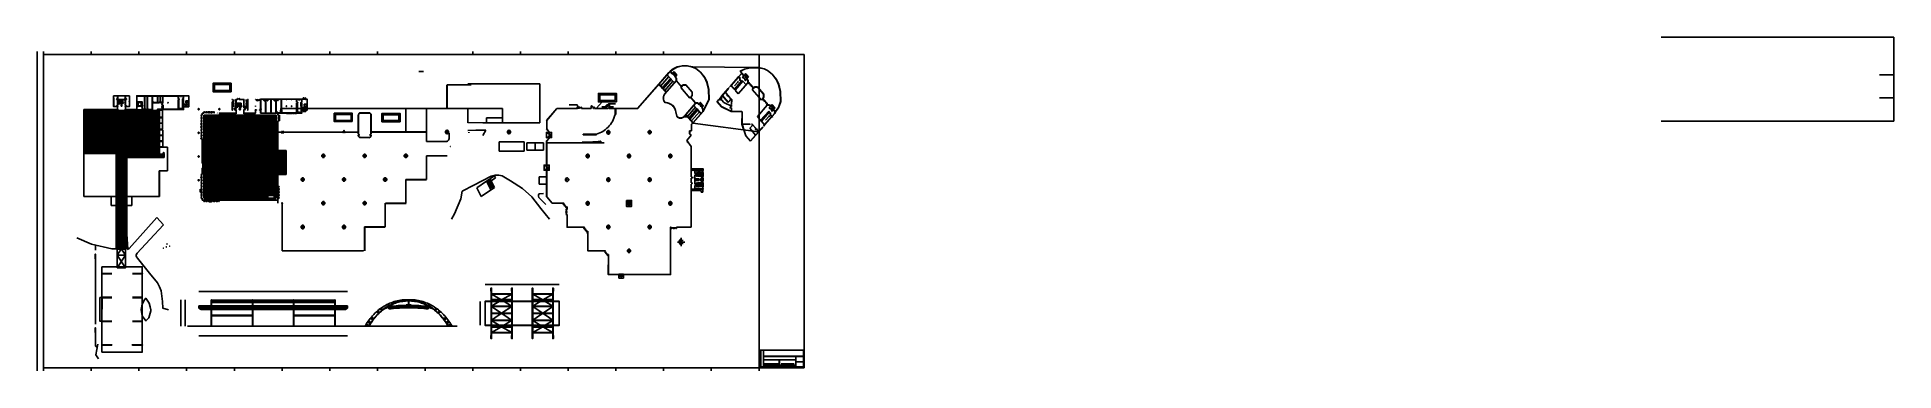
# Model space of a CAD drawing. Extents: x 0 to 5952, y 0 to 1070.
import ezdxf

# ---------------------------------------------------------------- set-up
doc = ezdxf.new("R2010")
doc.units = 0

msp = doc.modelspace()

# ---------------------------------------------------------------- linework, layer by layer
at = {"color": 7}
for points in [[(1190.045128, 224.217871), (1191.094729, 223.0819)], [(1191.055782, 219.468722), (1190.887825, 219.468722), (1190.887825, 222.698286), (1191.055782, 222.698286), (1191.055782, 219.468722)], [(1192.231827, 224.217871), (1191.1822, 223.0819)]]:
    msp.add_lwpolyline(points, dxfattribs=at)
at = {"color": 210}
msp.add_lwpolyline([(1036.451575, 143.714982), (1346.700039, 143.714982)], dxfattribs=at)
at = {"layer": 'ARCOS', "color": 7}
for points in [[(1455.24331, 264.201506), (1455.24331, 104.623029), (1456.565643, 104.623029), (1456.565643, 264.201506)], [(1455.247676, 264.197886), (1456.559716, 264.197886)], [(1521.360803, 264.201506), (1521.360803, 104.623029), (1522.683136, 104.623029), (1522.683136, 264.201506)], [(1521.373423, 264.197886), (1522.685411, 264.197886)], [(1587.478189, 264.201506), (1587.478189, 104.623029), (1588.800522, 104.623029), (1588.800522, 264.201506)], [(1587.499091, 264.197886), (1588.811106, 264.197886)], [(1653.595708, 264.201506), (1653.595708, 104.623029), (1654.918041, 104.623029), (1654.918041, 264.201506)], [(1654.936853, 264.197886), (1653.624839, 264.197886)]]:
    msp.add_lwpolyline(points, dxfattribs=at)
at = {"layer": 'ARCOS', "color": 34}
for points in [[(1456.559716, 264.197886), (1455.247676, 264.197886)], [(1522.685411, 264.197886), (1521.373423, 264.197886)], [(1588.811106, 264.197886), (1587.499091, 264.197886)]]:
    msp.add_lwpolyline(points, dxfattribs=at)
at = {"layer": 'ARQ - Vista', "color": 13}
for points in [[(981.171851, 765.762651), (979.597424, 765.762651)], [(981.171851, 765.682218), (979.597424, 765.682218)], [(981.171851, 765.400781), (979.597424, 765.400781)], [(981.171851, 765.119291), (979.597424, 765.119291)], [(981.171851, 765.038858), (979.597424, 765.038858)], [(979.639493, 764.526969), (979.639493, 766.274778), (981.16021, 766.274778), (981.16021, 764.526969), (979.639493, 764.526969)], [(979.98599, 766.085733), (979.870262, 766.162436), (979.754586, 766.085628), (979.754639, 765.93209), (979.870394, 765.855387), (979.98607, 765.932169), (979.98599, 766.085733)], [(979.986467, 764.869922), (979.870738, 764.946598), (979.75501, 764.869816), (979.755115, 764.716278), (979.870844, 764.639576), (979.98652, 764.716384), (979.986467, 764.869922)], [(979.933127, 766.008925), (979.870341, 766.079674), (979.807529, 766.008925), (979.870341, 765.938202), (979.933127, 766.008925), (979.933127, 766.008925)], [(979.933603, 764.793087), (979.870791, 764.865133), (979.807979, 764.793087), (979.870791, 764.721067), (979.933603, 764.793087), (979.933603, 764.793087)], [(980.812468, 766.086183), (980.928144, 766.162992), (981.043873, 766.086289), (981.043952, 765.932725), (980.92825, 765.855917), (980.812521, 765.932593), (980.812468, 766.086183)], [(980.812918, 764.870318), (980.928594, 764.94718), (981.044349, 764.870451), (981.044402, 764.716887), (980.928726, 764.640078), (980.812998, 764.716754), (980.812918, 764.870318)], [(980.991009, 766.009428), (980.928197, 766.080918), (980.865385, 766.009428), (980.928197, 765.937964), (980.991009, 766.009428), (980.991009, 766.009428)], [(980.991459, 764.793589), (980.928673, 764.864339), (980.865861, 764.793589), (980.928673, 764.722866), (980.991459, 764.793589), (980.991459, 764.793589)], [(981.171851, 765.682218), (982.396421, 765.682218)], [(981.171851, 765.119291), (982.396421, 765.119291)], [(982.221479, 765.682218), (983.445995, 767.109722)], [(982.221479, 765.119291), (983.445995, 763.701788)], [(983.937352, 763.889906), (985.005553, 765.11863), (985.005315, 765.688568), (983.936188, 766.916259), (983.440307, 766.915995), (982.372132, 765.687245), (982.372344, 765.117333), (983.441471, 763.889642), (983.937352, 763.889906)], [(983.896236, 764.003836), (984.906361, 765.165805), (984.906176, 765.641287), (983.895151, 766.802251), (983.481423, 766.802012), (982.471351, 765.64007), (982.47151, 765.164561), (983.482534, 764.00365), (983.896236, 764.003836)], [(982.926698, 770.056913), (984.447389, 770.056913), (984.447389, 768.309157), (982.926698, 768.309157), (982.926698, 770.056913)], [(983.225068, 769.658107), (983.291823, 769.791165), (983.224989, 769.924092), (983.091401, 769.924039), (983.024647, 769.791007), (983.091481, 769.658054), (983.225068, 769.658107)], [(983.225439, 768.708254), (983.292273, 768.575327), (983.225492, 768.442321), (983.091904, 768.442215), (983.02507, 768.575195), (983.091824, 768.708201), (983.225439, 768.708254)], [(983.22102, 769.79106), (983.158208, 769.863105), (983.095396, 769.79106), (983.158208, 769.71904), (983.22102, 769.79106), (983.22102, 769.79106)], [(983.221497, 768.575274), (983.158711, 768.645838), (983.095899, 768.575274), (983.158711, 768.504736), (983.221497, 768.575274), (983.221497, 768.575274)], [(983.358551, 768.305982), (983.358551, 770.055219)], [(983.93677, 765.40295), (983.863957, 765.604034), (983.68883, 765.687271), (983.513702, 765.604034), (983.440889, 765.40295), (983.513702, 765.201867), (983.68883, 765.11863), (983.863957, 765.201867), (983.93677, 765.40295), (983.93677, 765.40295)], [(983.445995, 768.305982), (983.445995, 770.055219)], [(983.445995, 768.305982), (983.445995, 766.91872)], [(983.970796, 766.91872), (983.445995, 766.91872)], [(983.708409, 768.305982), (983.708409, 770.055219)], [(983.970796, 768.305982), (983.970796, 770.055219)], [(983.970796, 768.305982), (983.970796, 770.055219)], [(983.970796, 768.305982), (983.970796, 766.91872)], [(985.195392, 765.692272), (983.970796, 767.109722)], [(985.195392, 765.119291), (983.970796, 763.701788)], [(984.282951, 769.658689), (984.349679, 769.791668), (984.282845, 769.924674), (984.149257, 769.924542), (984.082503, 769.791562), (984.14931, 769.658609), (984.282951, 769.658689)], [(984.283348, 768.708809), (984.350155, 768.575856), (984.283427, 768.442824), (984.149813, 768.442745), (984.082979, 768.575724), (984.149707, 768.70873), (984.283348, 768.708809)], [(984.278903, 769.791615), (984.216117, 769.862338), (984.153305, 769.791615), (984.216117, 769.720892), (984.278903, 769.791615), (984.278903, 769.791615)], [(984.279352, 768.57575), (984.21654, 768.647796), (984.153728, 768.57575), (984.21654, 768.503731), (984.279352, 768.57575), (984.279352, 768.57575)], [(986.245019, 765.692272), (985.020423, 765.692272)], [(985.020423, 765.119291), (985.020423, 765.692272)], [(986.245019, 765.119291), (985.020423, 765.119291)], [(987.738193, 766.278905), (987.738193, 764.531123), (986.217476, 764.531123), (986.217476, 766.278905), (987.738193, 766.278905)], [(986.245019, 765.762651), (987.731922, 765.762651)], [(986.245019, 765.692272), (987.731922, 765.692272)], [(986.245019, 765.400781), (987.731922, 765.400781)], [(986.245019, 765.119291), (987.731922, 765.119291)], [(986.245019, 765.038858), (987.731922, 765.048647)], [(986.564767, 765.935556), (986.449065, 765.858748), (986.33331, 765.935477), (986.333257, 766.088988), (986.448959, 766.165823), (986.564714, 766.089094), (986.564767, 765.935556)], [(986.565191, 764.719718), (986.449515, 764.642909), (986.333813, 764.719612), (986.333786, 764.873176), (986.449409, 764.949958), (986.565138, 764.873255), (986.565191, 764.719718)], [(986.511824, 766.012259), (986.480418, 766.07478), (986.417606, 766.07478), (986.3862, 766.012259), (986.417606, 765.949738), (986.480418, 765.949738), (986.511824, 766.012259), (986.511824, 766.012259)], [(986.512301, 764.79642), (986.449489, 764.868466), (986.386677, 764.79642), (986.449489, 764.724401), (986.512301, 764.79642), (986.512301, 764.79642)], [(987.391219, 765.935979), (987.506974, 765.859277), (987.622623, 765.936059), (987.622544, 766.089649), (987.506815, 766.166325), (987.391166, 766.089517), (987.391219, 765.935979)], [(987.391669, 764.720115), (987.507424, 764.643412), (987.623099, 764.720221), (987.623046, 764.873758), (987.507291, 764.950461), (987.391589, 764.873679), (987.391669, 764.720115)], [(987.569733, 766.012788), (987.506921, 766.084834), (987.444083, 766.012788), (987.506921, 765.940742), (987.569733, 766.012788), (987.569733, 766.012788)], [(987.570209, 764.796976), (987.538803, 764.859523), (987.475965, 764.859523), (987.444532, 764.796976), (987.475965, 764.734455), (987.538803, 764.734455), (987.570209, 764.796976), (987.570209, 764.796976)]]:
    msp.add_lwpolyline(points, dxfattribs=at)
at = {"layer": 'ARQ_MARGEM PRANCHA', "color": 210}
for points in [[(20.774632, 1014.147456), (20.774632, 9.499956)], [(2458.854069, 1014.147456), (20.774632, 1014.147456)], [(2458.854069, 9.499956), (2458.854069, 1014.147456)], [(20.774632, 9.499956), (2458.854069, 9.499956)]]:
    msp.add_lwpolyline(points, dxfattribs=at)
at = {"layer": 'ARQ_VISTA', "color": 252}
for points in [[(0.132213, 1023.647336), (0.132213, 0.00005)], [(20.774632, 1014.147456), (20.774632, 1023.647336)], [(173.66847, 1014.147456), (173.66847, 1023.647336)], [(326.562315, 1014.147456), (326.562315, 1023.647336)], [(479.456153, 1014.147456), (479.456153, 1023.647336)], [(632.34999, 1014.147456), (632.34999, 1023.647336)], [(785.243827, 1014.147456), (785.243827, 1023.647336)], [(938.137665, 1014.147456), (938.137665, 1023.647336)], [(1091.031528, 1014.147456), (1091.031528, 1023.647336)], [(1396.81915, 1014.147456), (1396.81915, 1023.647336)], [(1549.712961, 1014.147456), (1549.712961, 1023.647336)], [(1702.606852, 1014.147456), (1702.606852, 1023.647336)], [(1855.58816, 1014.147456), (1855.58816, 1023.647336)], [(2008.481971, 1014.147456), (2008.481971, 1023.647336)], [(2161.375835, 1014.147456), (2161.375835, 1023.647336)], [(2314.269672, 0.00005), (2314.269672, 1014.147456)], [(5206.0351, 1069.702743), (5952.290394, 1069.702743)], [(5952.290394, 800.286155), (5952.290394, 1069.702743)], [(5906.04155, 949.113908), (5952.290394, 949.113908)], [(5906.04155, 874.700018), (5952.290394, 874.700018)], [(5206.0351, 800.286155), (5952.290394, 800.286155)], [(20.774632, 0.00005), (20.774632, 9.499956)], [(173.66847, 0.00005), (173.66847, 9.499956)], [(326.562315, 0.00005), (326.562315, 9.499956)], [(479.456153, 0.00005), (479.456153, 9.499956)], [(632.34999, 0.00005), (632.34999, 9.499956)], [(785.243827, 0.00005), (785.243827, 9.499956)], [(938.137665, 0.00005), (938.137665, 9.499956)], [(1091.031528, 0.00005), (1091.031528, 9.499956)], [(1243.925313, 0.00005), (1243.925313, 9.499956)], [(1396.81915, 0.00005), (1396.81915, 9.499956)], [(1549.712961, 0.00005), (1549.712961, 9.499956)], [(1702.606852, 0.00005), (1702.606852, 9.499956)], [(1855.58816, 0.00005), (1855.58816, 9.499956)], [(2008.481971, 0.00005), (2008.481971, 9.499956)], [(2161.375835, 0.00005), (2161.375835, 9.499956)]]:
    msp.add_lwpolyline(points, dxfattribs=at)
at = {"layer": 'CALHAS', "color": 50}
for points in [[(1436.09221, 223.232693), (1455.247676, 223.232693)], [(1436.09221, 222.850686), (1436.09221, 223.232693)], [(1456.565643, 223.233601), (1521.360803, 223.233601)], [(1522.683136, 223.233601), (1587.478189, 223.233601)], [(1588.800522, 223.233601), (1653.595708, 223.233601)], [(1654.936853, 223.232693), (1674.092292, 223.232693)], [(1674.092292, 222.850686), (1674.092292, 223.232693)], [(1674.092292, 205.197957), (1674.092292, 205.579964)], [(1436.09221, 145.594855), (1436.09221, 145.966814)], [(1455.247676, 145.594855), (1436.09221, 145.594855)], [(1521.360803, 145.590833), (1456.565643, 145.590833)], [(1587.478189, 145.590833), (1522.683136, 145.590833)], [(1653.595708, 145.590833), (1588.800522, 145.590833)], [(1674.092292, 145.594855), (1654.936853, 145.594855)], [(1674.092292, 145.594855), (1674.092292, 145.966814)]]:
    msp.add_lwpolyline(points, dxfattribs=at)
at = {"layer": 'COBERTURA', "color": 50}
for points in [[(1124.73845, 204.857166), (1124.73845, 204.545627), (1123.416117, 204.545627), (1123.416117, 205.333063), (1124.000158, 205.319993)], [(1124.027172, 205.916027), (1123.968196, 205.834599)], [(1123.968223, 205.835099), (1124.029288, 204.849123), (1124.052836, 204.796127), (1124.102313, 204.778744), (1131.535402, 205.692645), (1138.127488, 206.331602), (1151.307028, 207.609112), (1157.911761, 208.077977), (1164.520674, 208.461789), (1171.133476, 208.675011), (1184.356488, 209.10135), (1190.971857, 209.059128), (1197.587225, 209.10135), (1210.810211, 208.675011), (1217.423066, 208.461789), (1224.031979, 208.077977), (1230.636658, 207.609112), (1243.816278, 206.331602), (1250.408311, 205.692645), (1257.577902, 204.811115), (1257.650688, 204.878467), (1257.742102, 205.860727)], [(1124.006905, 205.911704), (1131.441661, 206.826513)], [(1131.441661, 206.826513), (1138.001731, 207.469891)], [(1138.001731, 207.469891), (1151.209371, 208.7466)], [(1151.209371, 208.7466), (1157.856966, 209.219081)], [(1157.856966, 209.219081), (1164.504534, 209.601086)], [(1164.504534, 209.601086), (1171.064579, 209.812197)], [(1171.064579, 209.812197), (1184.359716, 210.244465)], [(1184.1848, 211.109008), (1182.96023, 210.194205)], [(1183.047728, 211.199482), (1191.007258, 211.400539)], [(1183.047728, 211.078848), (1191.007258, 211.289959)], [(1183.047728, 211.078848), (1183.047728, 211.199482)], [(1184.359716, 210.244465), (1191.007258, 210.194205)], [(1198.879369, 211.199482), (1191.007258, 211.400539)], [(1198.879369, 211.078848), (1191.007258, 211.289959)], [(1191.007258, 210.194205), (1197.567382, 210.244465)], [(1197.567382, 210.244465), (1210.862466, 209.812197)], [(1197.742297, 211.109008), (1198.96684, 210.194205)], [(1198.879369, 211.078848), (1198.879369, 211.199482)], [(1210.862466, 209.812197), (1217.422563, 209.601086)], [(1217.422563, 209.601086), (1224.070158, 209.219081)], [(1224.070158, 209.219081), (1230.717674, 208.7466)], [(1230.717674, 208.7466), (1243.925313, 207.469891)], [(1243.925313, 207.469891), (1250.485437, 206.826513)], [(1250.485437, 206.826513), (1257.657806, 205.941864)], [(1257.205157, 204.857166), (1257.205157, 204.545627), (1258.52749, 204.545627), (1258.52749, 205.333063), (1257.691275, 205.315998)], [(1257.742049, 205.861036), (1257.683364, 205.944478)], [(1455.24331, 145.97083), (1436.069298, 145.97083), (1436.069298, 222.853705), (1455.24331, 222.853705)], [(1456.565643, 222.853705), (1521.360803, 222.853705)], [(1522.683136, 222.853705), (1587.478189, 222.853705)], [(1588.800522, 222.853705), (1653.595708, 222.853705)], [(1654.918041, 222.853705), (1674.092054, 222.853705), (1674.092054, 145.97083), (1654.918041, 145.97083)], [(1521.360803, 145.97083), (1456.565643, 145.97083)], [(1587.478189, 145.97083), (1522.683136, 145.97083)], [(1653.595708, 145.97083), (1588.800522, 145.97083)]]:
    msp.add_lwpolyline(points, dxfattribs=at)
at = {"layer": 'CONTRAVENTAMENTOS', "color": 7}
for points in [[(1521.373423, 246.907059), (1456.559716, 246.907059)], [(1521.373423, 245.771093), (1456.559716, 245.771093)], [(1653.624839, 246.907059), (1588.811106, 246.907059)], [(1653.624839, 245.771093), (1588.811106, 245.771093)], [(1521.373423, 228.530526), (1456.559716, 228.530526)], [(1521.373423, 227.384503), (1456.559716, 227.384503)], [(1521.373423, 207.419628), (1456.559716, 207.419628)], [(1521.373423, 206.28366), (1456.559716, 206.28366)], [(1521.373423, 184.98176), (1456.559716, 184.98176)], [(1521.373423, 183.845794), (1456.559716, 183.845794)], [(1653.624839, 228.530526), (1588.811106, 228.530526)], [(1653.624839, 227.384503), (1588.811106, 227.384503)], [(1653.624839, 207.419628), (1588.811106, 207.419628)], [(1653.624839, 206.28366), (1588.811106, 206.28366)], [(1653.624839, 184.98176), (1588.811106, 184.98176)], [(1653.624839, 183.845794), (1588.811106, 183.845794)], [(1521.373423, 162.543891), (1456.559716, 162.543891)], [(1521.373423, 161.407925), (1456.559716, 161.407925)], [(1521.373423, 141.432993), (1456.559716, 141.432993)], [(1521.373423, 140.297027), (1456.559716, 140.297027)], [(1521.373423, 123.05646), (1456.559716, 123.05646)], [(1521.373423, 121.920497), (1456.559716, 121.920497)], [(1653.624839, 162.543891), (1588.811106, 162.543891)], [(1653.624839, 161.407925), (1588.811106, 161.407925)], [(1653.624839, 141.432993), (1588.811106, 141.432993)], [(1653.624839, 140.297027), (1588.811106, 140.297027)], [(1653.624839, 123.05646), (1588.811106, 123.05646)], [(1653.624839, 121.920497), (1588.811106, 121.920497)]]:
    msp.add_lwpolyline(points, dxfattribs=at)
at = {"layer": 'CONTRAVENTAMENTOS', "color": 13}
for points in [[(1488.922795, 227.957513), (1456.559716, 245.972147)], [(1488.922795, 227.957513), (1521.373423, 245.972147)], [(1621.17421, 227.957513), (1588.811106, 245.972147)], [(1621.17421, 227.957513), (1653.624839, 245.972147)], [(1456.559716, 207.268837), (1488.922795, 227.957513)], [(1488.922795, 184.408752), (1456.559716, 206.404294)], [(1456.559716, 162.42326), (1488.922795, 184.408752)], [(1521.373423, 207.268837), (1488.922795, 227.957513)], [(1488.922795, 184.408752), (1521.373423, 206.404294)], [(1521.198454, 162.543891), (1488.922795, 184.408752)], [(1621.17421, 184.408752), (1588.986048, 206.28366)], [(1588.986048, 162.543891), (1621.17421, 184.408752)], [(1589.073519, 207.419628), (1621.17421, 227.957513)], [(1653.362425, 207.419628), (1621.17421, 227.957513)], [(1621.17421, 184.408752), (1653.449844, 206.28366)], [(1653.449844, 162.543891), (1621.17421, 184.408752)], [(1456.559716, 122.855407), (1488.922795, 140.87004)], [(1488.922795, 140.87004), (1456.822103, 161.407925)], [(1488.922795, 140.87004), (1521.11101, 161.407925)], [(1521.373423, 122.855407), (1488.922795, 140.87004)], [(1588.811106, 122.855407), (1621.17421, 140.87004)], [(1621.17421, 140.87004), (1589.073519, 161.407925)], [(1621.17421, 140.87004), (1653.362425, 161.407925)], [(1653.624839, 122.855407), (1621.17421, 140.87004)]]:
    msp.add_lwpolyline(points, dxfattribs=at)
at = {"layer": 'COTA', "color": 13}
for points in [[(994.796341, 254.778607), (518.765884, 254.778607)], [(1674.092054, 276.286187), (1436.069298, 276.286187)], [(460.957012, 227.300461), (460.957012, 143.714479)], [(474.932868, 227.300461), (474.932868, 201.481836)], [(474.932868, 201.481836), (474.932868, 196.91032)], [(474.932868, 196.91032), (474.932868, 143.714479)], [(1420.293668, 145.97083), (1420.293668, 222.853705)], [(558.412667, 112.684577), (518.752126, 112.684577)], [(690.658315, 112.684577), (558.412667, 112.684577)], [(822.903937, 112.684577), (690.658315, 112.684577)], [(955.123655, 112.684577), (822.903937, 112.684577)], [(994.784197, 112.684577), (955.123655, 112.684577)]]:
    msp.add_lwpolyline(points, dxfattribs=at)
at = {"layer": 'DETALHES', "color": 130}
msp.add_lwpolyline([(1253.24255, 198.478559), (1253.077265, 198.668112), (1252.911954, 198.478559), (1253.077265, 198.289009), (1253.24255, 198.478559), (1253.24255, 198.478559)], dxfattribs=at)
at = {"layer": 'EIXOS', "color": 7}
msp.add_lwpolyline([(1653.624839, 161.970884), (1588.811106, 161.970884)], dxfattribs=at)
at = {"layer": 'ESPACIAL', "color": 7}
for points in [[(1124.794118, 204.50431), (1124.794118, 204.866215)], [(1125.14395, 204.50431), (1125.14395, 204.906426)], [(1256.783121, 204.50431), (1256.783121, 204.906426)], [(1257.132979, 204.50431), (1257.132979, 204.866215)]]:
    msp.add_lwpolyline(points, dxfattribs=at)
at = {"layer": 'ESPACIAL', "color": 130}
for points in [[(1125.157867, 204.506223), (1124.992582, 204.694222), (1124.827297, 204.506223), (1124.992582, 204.318224), (1125.157867, 204.506223), (1125.157867, 204.506223)], [(1129.031627, 198.478559), (1128.866342, 198.66694), (1128.70103, 198.478559), (1128.866342, 198.290179), (1129.031627, 198.478559), (1129.031627, 198.478559)], [(1131.732093, 205.314566), (1131.566808, 205.502566), (1131.401523, 205.314566), (1131.566808, 205.126567), (1131.732093, 205.314566), (1131.732093, 205.314566)], [(1135.549312, 199.222167), (1135.384027, 199.410214), (1135.218742, 199.222167), (1135.384027, 199.034117), (1135.549312, 199.222167), (1135.549312, 199.222167)], [(1138.320475, 205.953222), (1138.15519, 206.140912), (1137.989905, 205.953222), (1138.15519, 205.765535), (1138.320475, 205.953222), (1138.320475, 205.953222)], [(1142.073637, 199.883339), (1141.990982, 200.04788), (1141.82567, 200.04788), (1141.743014, 199.883339), (1141.82567, 199.7188), (1141.990982, 199.7188), (1142.073637, 199.883339), (1142.073637, 199.883339)], [(1144.907983, 206.591677), (1144.742698, 206.779676), (1144.577413, 206.591677), (1144.742698, 206.403677), (1144.907983, 206.591677), (1144.907983, 206.591677)], [(1148.603572, 200.462077), (1148.438287, 200.650077), (1148.273002, 200.462077), (1148.438287, 200.274078), (1148.603572, 200.462077), (1148.603572, 200.462077)], [(1151.496364, 207.230333), (1151.331079, 207.418382), (1151.165794, 207.230333), (1151.331079, 207.042283), (1151.496364, 207.230333), (1151.496364, 207.230333)], [(1155.138614, 200.958287), (1154.973329, 201.146286), (1154.808044, 200.958287), (1154.973329, 200.770287), (1155.138614, 200.958287), (1155.138614, 200.958287)], [(1158.09554, 207.698893), (1157.930229, 207.888443), (1157.764944, 207.698893), (1157.930229, 207.509341), (1158.09554, 207.698893), (1158.09554, 207.698893)], [(1161.678021, 201.371756), (1161.512709, 201.560136), (1161.347424, 201.371756), (1161.512709, 201.183375), (1161.678021, 201.371756), (1161.678021, 201.371756)], [(1164.698844, 208.082306), (1164.533559, 208.270305), (1164.368274, 208.082306), (1164.533559, 207.894304), (1164.698844, 208.082306), (1164.698844, 208.082306)], [(1168.220841, 201.702696), (1168.055556, 201.890743), (1167.890271, 201.702696), (1168.055556, 201.514647), (1168.220841, 201.702696), (1168.220841, 201.702696)], [(1171.307969, 208.295427), (1171.142684, 208.483805), (1170.977372, 208.295427), (1171.142684, 208.107044), (1171.307969, 208.295427), (1171.307969, 208.295427)], [(1174.766412, 201.950899), (1174.601127, 202.139279), (1174.435816, 201.950899), (1174.601127, 201.762518), (1174.766412, 201.950899), (1174.766412, 201.950899)], [(1177.916326, 208.508448), (1177.751014, 208.698014), (1177.585703, 208.508448), (1177.751014, 208.318885), (1177.916326, 208.508448), (1177.916326, 208.508448)], [(1181.313916, 202.116369), (1181.148604, 202.305922), (1180.983319, 202.116369), (1181.148604, 201.926819), (1181.313916, 202.116369), (1181.313916, 202.116369)], [(1184.525451, 208.721567), (1184.360166, 208.909567), (1184.194881, 208.721567), (1184.360166, 208.533568), (1184.525451, 208.721567), (1184.525451, 208.721567)], [(1187.86253, 202.199102), (1187.779901, 202.36363), (1187.614589, 202.36363), (1187.53196, 202.199102), (1187.614589, 202.034576), (1187.779901, 202.034576), (1187.86253, 202.199102), (1187.86253, 202.199102)], [(1191.137089, 208.678943), (1190.971777, 208.868509), (1190.806466, 208.678943), (1190.971777, 208.48938), (1191.137089, 208.678943), (1191.137089, 208.678943)], [(1194.411594, 202.199102), (1194.246309, 202.387482), (1194.080998, 202.199102), (1194.246309, 202.010721), (1194.411594, 202.199102), (1194.411594, 202.199102)], [(1197.748727, 208.721567), (1197.583442, 208.909948), (1197.41813, 208.721567), (1197.583442, 208.533187), (1197.748727, 208.721567), (1197.748727, 208.721567)], [(1200.960262, 202.116369), (1200.79495, 202.30475), (1200.629665, 202.116369), (1200.79495, 201.927989), (1200.960262, 202.116369), (1200.960262, 202.116369)], [(1204.357878, 208.508448), (1204.192566, 208.696829), (1204.027281, 208.508448), (1204.192566, 208.320068), (1204.357878, 208.508448), (1204.357878, 208.508448)], [(1207.507738, 201.950899), (1207.342453, 202.138589), (1207.177168, 201.950899), (1207.342453, 201.763212), (1207.507738, 201.950899), (1207.507738, 201.950899)], [(1210.966156, 208.295427), (1210.800871, 208.483117), (1210.635586, 208.295427), (1210.800871, 208.107737), (1210.966156, 208.295427), (1210.966156, 208.295427)], [(1214.05331, 201.702696), (1213.888025, 201.890743), (1213.72274, 201.702696), (1213.888025, 201.514647), (1214.05331, 201.702696), (1214.05331, 201.702696)], [(1217.575333, 208.082306), (1217.410048, 208.270305), (1217.244763, 208.082306), (1217.410048, 207.894304), (1217.575333, 208.082306), (1217.575333, 208.082306)], [(1220.596183, 201.371756), (1220.430872, 201.560136), (1220.265587, 201.371756), (1220.430872, 201.183375), (1220.596183, 201.371756), (1220.596183, 201.371756)], [(1224.178637, 207.698893), (1224.013352, 207.88694), (1223.848067, 207.698893), (1224.013352, 207.510843), (1224.178637, 207.698893), (1224.178637, 207.698893)], [(1227.135537, 200.958287), (1226.970252, 201.146286), (1226.804967, 200.958287), (1226.970252, 200.770287), (1227.135537, 200.958287), (1227.135537, 200.958287)], [(1230.777787, 207.230333), (1230.612502, 207.418022), (1230.447217, 207.230333), (1230.612502, 207.042643), (1230.777787, 207.230333), (1230.777787, 207.230333)], [(1233.670579, 200.462077), (1233.505294, 200.650458), (1233.339982, 200.462077), (1233.505294, 200.273697), (1233.670579, 200.462077), (1233.670579, 200.462077)], [(1237.366142, 206.591677), (1237.200857, 206.779676), (1237.035572, 206.591677), (1237.200857, 206.403677), (1237.366142, 206.591677), (1237.366142, 206.591677)], [(1240.200566, 199.883339), (1240.035255, 200.072905), (1239.869943, 199.883339), (1240.035255, 199.693776), (1240.200566, 199.883339), (1240.200566, 199.883339)], [(1243.953703, 205.953222), (1243.788418, 206.141272), (1243.623133, 205.953222), (1243.788418, 205.765175), (1243.953703, 205.953222), (1243.953703, 205.953222)], [(1246.724839, 199.222167), (1246.559528, 199.410548), (1246.394243, 199.222167), (1246.559528, 199.033787), (1246.724839, 199.222167), (1246.724839, 199.222167)], [(1250.542058, 205.314566), (1250.376746, 205.504119), (1250.211461, 205.314566), (1250.376746, 205.125014), (1250.542058, 205.314566), (1250.542058, 205.314566)], [(1257.11631, 204.506223), (1256.950999, 204.695789), (1256.785687, 204.506223), (1256.950999, 204.316657), (1257.11631, 204.506223), (1257.11631, 204.506223)]]:
    msp.add_lwpolyline(points, dxfattribs=at)
at = {"layer": 'ESPACIAL1', "color": 10}
for points in [[(1124.969034, 204.50431), (1128.905077, 198.482681)], [(1124.992609, 204.506223), (1131.566808, 205.314566), (1138.15519, 205.953222), (1144.742724, 206.591677), (1151.331079, 207.230333), (1157.930229, 207.698893), (1164.533585, 208.082306), (1171.142684, 208.295427), (1177.751014, 208.508448), (1184.360166, 208.721567), (1190.971777, 208.679343), (1197.583442, 208.721567), (1204.192566, 208.508448), (1210.800871, 208.295427), (1217.410022, 208.082306), (1224.013352, 207.698893), (1230.612528, 207.230333), (1237.200857, 206.591677), (1243.788391, 205.953222), (1250.376773, 205.314566), (1256.950999, 204.506223)], [(1128.905077, 198.482681), (1131.529105, 205.318591)], [(1128.905077, 198.482681), (1135.377703, 199.226591)], [(1131.529105, 205.318591), (1135.377703, 199.226591)], [(1135.377703, 199.226591), (1138.176674, 205.951915)], [(1135.377703, 199.226591), (1141.9378, 199.880021)], [(1138.176674, 205.951915), (1141.9378, 199.880021)], [(1141.9378, 199.880021), (1144.736771, 206.595299)], [(1141.9378, 199.880021), (1148.4104, 200.463083)], [(1144.736771, 206.595299), (1148.4104, 200.463083)], [(1148.4104, 200.463083), (1151.296895, 207.228626)], [(1148.4104, 200.463083), (1154.970498, 200.955675)], [(1151.296895, 207.228626), (1154.970498, 200.955675)], [(1154.970498, 200.955675), (1157.944437, 207.701108)], [(1154.970498, 200.955675), (1161.530595, 201.36784)], [(1157.944437, 207.701108), (1161.530595, 201.36784)], [(1161.530595, 201.36784), (1164.504534, 208.083113)], [(1161.530595, 201.36784), (1168.090692, 201.699579)], [(1164.504534, 208.083113), (1168.090692, 201.699579)], [(1168.090692, 201.699579), (1171.15205, 208.294218)], [(1168.090692, 201.699579), (1174.563318, 201.950899)], [(1171.15205, 208.294218), (1174.563318, 201.950899)], [(1174.563318, 201.950899), (1177.712147, 208.505329)], [(1174.563318, 201.950899), (1181.123416, 202.111742)], [(1177.712147, 208.505329), (1181.123416, 202.111742)], [(1181.123416, 202.111742), (1184.359716, 208.726491)], [(1181.123416, 202.111742), (1187.683513, 202.202221)], [(1184.359716, 208.726491), (1187.683513, 202.202221)], [(1187.683513, 202.202221), (1191.007258, 208.676228)], [(1187.683513, 202.202221), (1194.243611, 202.202221)], [(1194.243611, 202.202221), (1191.007258, 208.676228)], [(1197.567382, 208.726491), (1194.243611, 202.202221)], [(1200.803681, 202.111742), (1194.243611, 202.202221)], [(1200.803681, 202.111742), (1197.567382, 208.726491)], [(1204.21495, 208.505329), (1200.803681, 202.111742)], [(1207.363779, 201.950899), (1200.803681, 202.111742)], [(1207.363779, 201.950899), (1204.21495, 208.505329)], [(1210.774995, 208.294218), (1207.363779, 201.950899)], [(1213.92385, 201.699579), (1207.363779, 201.950899)], [(1213.92385, 201.699579), (1210.774995, 208.294218)], [(1217.422563, 208.083113), (1213.92385, 201.699579)], [(1220.396476, 201.36784), (1213.92385, 201.699579)], [(1220.396476, 201.36784), (1217.422563, 208.083113)], [(1223.98266, 207.701108), (1220.396476, 201.36784)], [(1226.9566, 200.955675), (1220.396476, 201.36784)], [(1226.9566, 200.955675), (1223.98266, 207.701108)], [(1230.630202, 207.228626), (1226.9566, 200.955675)], [(1233.516644, 200.463083), (1226.9566, 200.955675)], [(1233.516644, 200.463083), (1230.630202, 207.228626)], [(1237.1903, 206.595299), (1233.516644, 200.463083)], [(1240.076742, 199.880021), (1233.516644, 200.463083)], [(1240.076742, 199.880021), (1237.1903, 206.595299)], [(1243.750424, 205.951915), (1240.076742, 199.880021)], [(1246.549394, 199.226591), (1240.076742, 199.880021)], [(1246.549394, 199.226591), (1243.750424, 205.951915)], [(1250.397966, 205.318591), (1246.549394, 199.226591)], [(1253.109439, 198.482681), (1246.549394, 199.226591)], [(1253.109439, 198.482681), (1250.397966, 205.318591)], [(1256.958037, 204.50431), (1253.109439, 198.482681)]]:
    msp.add_lwpolyline(points, dxfattribs=at)
at = {"layer": 'ESTANDES', "color": 10}
for points in [[(205.84834, 830.385567), (212.460087, 830.385567), (212.460087, 834.185005), (205.84834, 834.185005), (205.84834, 830.385567)], [(308.330377, 830.385567), (314.942147, 830.385567), (314.942147, 834.185005), (308.330377, 834.185005), (308.330377, 830.385567)], [(584.529444, 823.806314), (591.141188, 823.806314), (591.141188, 820.006823), (584.529444, 820.006823), (584.529444, 823.806314)], [(687.011488, 823.806314), (693.623232, 823.806314), (693.623232, 820.006823), (687.011488, 820.006823), (687.011488, 823.806314)], [(149.648503, 735.398392), (152.954378, 735.398392), (152.954378, 731.5989), (149.648503, 731.5989), (149.648503, 735.398392)], [(328.496205, 697.271373), (335.107949, 697.271373), (335.107949, 701.070864), (328.496205, 701.070864), (328.496205, 697.271373)]]:
    msp.add_lwpolyline(points, dxfattribs=at)
at = {"layer": 'ESTANDES', "color": 170}
for points in [[(351.315722, 826.582107), (351.315722, 826.582107)], [(351.315722, 826.582107), (351.315722, 826.582107)], [(1234.91613, 765.34043), (1234.91613, 765.34043)], [(1234.91613, 765.34043), (1248.123822, 765.34043)], [(1312.623019, 771.27074), (1315.928825, 771.27074), (1319.234816, 767.471249), (1319.234816, 763.67181), (1315.928825, 759.872293), (1312.623019, 759.872293), (1309.31716, 763.67181), (1309.31716, 767.471249), (1312.623019, 771.27074)], [(1312.587618, 767.471619), (1315.911362, 763.671705)], [(1312.587618, 763.671705), (1315.911362, 767.471619)], [(1325.200369, 719.061238), (1325.004736, 719.28489), (1324.80913, 719.061238), (1325.004736, 718.837586), (1325.200369, 719.061238), (1325.200369, 719.061238)], [(1325.200369, 719.061238), (1325.004736, 719.28489), (1324.80913, 719.061238), (1325.004736, 718.837586), (1325.200369, 719.061238), (1325.200369, 719.061238)], [(1510.975285, 771.371758), (1514.281197, 771.371758), (1517.587055, 767.572266), (1517.587055, 763.772775), (1514.281197, 759.973284), (1510.975285, 759.973284), (1507.669453, 763.772775), (1507.669453, 767.572266), (1510.975285, 771.371758)], [(1510.964702, 767.572134), (1514.288499, 763.772193)], [(1510.964702, 763.772193), (1514.288499, 767.572134)], [(1829.764066, 770.515964), (1833.069871, 770.515964), (1836.37573, 766.716473), (1836.37573, 762.916982), (1833.069871, 759.117517), (1829.764066, 759.117517), (1826.458207, 762.916982), (1826.458207, 766.716473), (1829.764066, 770.515964)], [(1829.785126, 766.717663), (1833.108897, 762.917696)], [(1829.785126, 762.917696), (1833.108897, 766.717663)], [(1962.008152, 770.929613), (1965.313932, 770.929613), (1968.619896, 767.130148), (1968.619896, 763.330684), (1965.313932, 759.531166), (1962.008152, 759.531166), (1958.702293, 763.330684), (1958.702293, 767.130148), (1962.008152, 770.929613)], [(1962.036568, 767.129831), (1965.272842, 763.32989)], [(1962.036568, 763.32989), (1965.272842, 767.129831)], [(915.918434, 695.045039), (919.224346, 695.045039), (922.530231, 691.245548), (922.530231, 687.44603), (919.224346, 683.646565), (915.918434, 683.646565), (912.612602, 687.44603), (912.612602, 691.245548), (915.918434, 695.045039)], [(915.920789, 691.241209), (919.244586, 687.441215)], [(915.920789, 687.441215), (919.244586, 691.241209)], [(1048.153366, 695.045039), (1051.459225, 695.045039), (1054.76511, 691.245548), (1054.76511, 687.44603), (1051.459225, 683.646565), (1048.153366, 683.646565), (1044.847481, 687.44603), (1044.847481, 691.245548), (1048.153366, 695.045039)], [(1048.172231, 691.241209), (1051.496029, 687.441215)], [(1048.172231, 687.441215), (1051.496029, 691.241209)], [(1180.420075, 694.931454), (1183.725987, 694.931454), (1187.031845, 691.131936), (1187.031845, 687.332418), (1183.725987, 683.532953), (1180.420075, 683.532953), (1177.114216, 687.332418), (1177.114216, 691.131936), (1180.420075, 694.931454)], [(1183.694131, 689.345789), (1183.56258, 690.083129), (1183.207959, 690.684844), (1182.683212, 691.090317), (1182.041201, 691.23896), (1181.399191, 691.090317), (1180.874417, 690.684844), (1180.519796, 690.083129), (1180.388272, 689.345789), (1180.519796, 688.608449), (1180.874417, 688.006734), (1181.399191, 687.601261), (1182.041201, 687.452618), (1182.683212, 687.601261), (1183.207959, 688.006734), (1183.56258, 688.608449), (1183.694131, 689.345789), (1183.694131, 689.345789)], [(1180.423647, 691.130613), (1183.747444, 687.330672)], [(1180.423647, 687.330672), (1183.747444, 691.130613)], [(1763.646573, 694.526218), (1766.952485, 694.526218), (1770.258343, 690.726727), (1770.258343, 686.927289), (1766.952485, 683.127771), (1763.646573, 683.127771), (1760.340714, 686.927289), (1760.340714, 690.726727), (1763.646573, 694.526218)], [(1763.659405, 690.728526), (1766.983176, 686.928559)], [(1763.659405, 686.928559), (1766.983176, 690.728526)], [(1895.881452, 694.634883), (1899.187364, 694.634883), (1902.493223, 690.835391), (1902.493223, 687.035927), (1899.187364, 683.236409), (1895.881452, 683.236409), (1892.575593, 687.035927), (1892.575593, 690.835391), (1895.881452, 694.634883)], [(1895.910847, 690.839069), (1899.147174, 687.039128)], [(1895.910847, 687.039128), (1899.147174, 690.839069)], [(2028.116305, 694.526218), (2031.42227, 694.526218), (2034.728075, 690.726727), (2034.728075, 686.927289), (2031.42227, 683.127771), (2028.116305, 683.127771), (2024.810499, 686.927289), (2024.810499, 690.726727), (2028.116305, 694.526218)], [(2028.074765, 690.728526), (2031.398536, 686.928559)], [(2028.074765, 686.928559), (2031.398536, 690.728526)], [(849.801047, 619.055293), (853.10688, 619.055293), (856.412765, 615.255802), (856.412765, 611.456311), (853.10688, 607.656846), (849.801047, 607.656846), (846.495162, 611.456311), (846.495162, 615.255802), (849.801047, 619.055293)], [(849.795121, 615.252019), (853.118892, 611.452051)], [(849.795121, 611.452051), (853.118892, 615.252019)], [(982.035927, 619.055293), (985.341785, 619.055293), (988.647697, 615.255802), (988.647697, 611.456311), (985.341785, 607.656846), (982.035927, 607.656846), (978.730068, 611.456311), (978.730068, 615.255802), (982.035927, 619.055293)], [(982.046536, 615.252019), (985.370334, 611.452051)], [(982.046536, 611.452051), (985.370334, 615.252019)], [(1114.273187, 619.184807), (1117.579046, 619.184807), (1120.884931, 615.385316), (1120.884931, 611.585851), (1117.579046, 607.786359), (1114.273187, 607.786359), (1110.967275, 611.585851), (1110.967275, 615.385316), (1114.273187, 619.184807)], [(1114.297926, 615.382723), (1117.62175, 611.582729)], [(1114.297926, 611.582729), (1117.62175, 615.382723)], [(1697.529133, 618.536473), (1700.834992, 618.536473), (1704.140851, 614.737034), (1704.140851, 610.937517), (1700.834992, 607.138025), (1697.529133, 607.138025), (1694.223301, 610.937517), (1694.223301, 614.737034), (1697.529133, 618.536473)], [(1697.533711, 614.739336), (1700.857482, 610.939369)], [(1697.533711, 610.939369), (1700.857482, 614.739336)], [(1829.764066, 618.536473), (1833.069871, 618.536473), (1836.37573, 614.737034), (1836.37573, 610.937517), (1833.069871, 607.138025), (1829.764066, 607.138025), (1826.458207, 610.937517), (1826.458207, 614.737034), (1829.764066, 618.536473)], [(1829.785126, 614.739336), (1833.108897, 610.939369)], [(1829.785126, 610.939369), (1833.108897, 614.739336)], [(1961.998945, 618.536473), (1965.304777, 618.536473), (1968.610609, 614.737034), (1968.610609, 610.937517), (1965.304777, 607.138025), (1961.998945, 607.138025), (1958.693086, 610.937517), (1958.693086, 614.737034), (1961.998945, 618.536473)], [(1962.036568, 614.739336), (1965.272842, 610.939369)], [(1962.036568, 610.939369), (1965.272842, 614.739336)], [(915.944204, 543.104828), (919.250116, 543.104828), (922.556001, 539.305323), (922.556001, 535.505843), (919.250116, 531.706362), (915.944204, 531.706362), (912.638372, 535.505843), (912.638372, 539.305323), (915.944204, 543.104828)], [(915.920789, 539.303048), (919.244586, 535.503099)], [(915.920789, 535.503099), (919.244586, 539.303048)], [(1048.151673, 543.068347), (1051.457558, 543.068347), (1054.763417, 539.268842), (1054.763417, 535.469364), (1051.457558, 531.669884), (1048.151673, 531.669884), (1044.845814, 535.469364), (1044.845814, 539.268842), (1048.151673, 543.068347)], [(1048.172231, 539.272901), (1051.496029, 535.472926)], [(1048.172231, 535.472926), (1051.496029, 539.272901)], [(1763.646573, 542.546751), (1766.952485, 542.546751), (1770.258343, 538.74727), (1770.258343, 534.947792), (1766.952485, 531.148311), (1763.646573, 531.148311), (1760.340714, 534.947792), (1760.340714, 538.74727), (1763.646573, 542.546751)], [(1763.659405, 538.750141), (1766.983176, 534.950192)], [(1763.659405, 534.950192), (1766.983176, 538.750141)], [(1889.269761, 546.346253), (1905.799055, 546.346253), (1905.799055, 527.348804), (1889.269761, 527.348804), (1889.269761, 546.346253)], [(1895.881452, 542.546751), (1899.187364, 542.546751), (1902.493223, 538.74727), (1902.493223, 534.947792), (1899.187364, 531.148311), (1895.881452, 531.148311), (1892.575593, 534.947792), (1892.575593, 538.74727), (1895.881452, 542.546751)], [(1895.910847, 538.750141), (1899.147174, 534.950192)], [(1895.910847, 534.950192), (1899.147174, 538.750141)], [(2028.116305, 542.546751), (2031.42227, 542.546751), (2034.728075, 538.74727), (2034.728075, 534.947792), (2031.42227, 531.148311), (2028.116305, 531.148311), (2024.810499, 534.947792), (2024.810499, 538.74727), (2028.116305, 542.546751)], [(2028.074765, 538.750141), (2031.398536, 534.950192)], [(2028.074765, 534.950192), (2031.398536, 538.750141)], [(849.857933, 467.078633), (853.163792, 467.078633), (856.46965, 463.279176), (856.46965, 459.479616), (853.163792, 455.680159), (849.857933, 455.680159), (846.552048, 459.479616), (846.552048, 463.279176), (849.857933, 467.078633)], [(849.882592, 463.2837), (853.206336, 459.483738)], [(849.882592, 459.483738), (853.206336, 463.2837)], [(982.096252, 467.132415), (985.402137, 467.132415), (988.708022, 463.332961), (988.708022, 459.533401), (985.402137, 455.733941), (982.096252, 455.733941), (978.790393, 459.533401), (978.790393, 463.332961), (982.096252, 467.132415)], [(982.133981, 463.333963), (985.370334, 459.534001)], [(982.133981, 459.534001), (985.370334, 463.333963)], [(1829.764066, 466.556992), (1833.069871, 466.556992), (1836.37573, 462.757538), (1836.37573, 458.958078), (1833.069871, 455.158619), (1829.764066, 455.158619), (1826.458207, 458.958078), (1826.458207, 462.757538), (1829.764066, 466.556992)], [(1829.785126, 462.760956), (1833.108897, 458.960994)], [(1829.785126, 458.960994), (1833.108897, 462.760956)], [(1961.998945, 466.556992), (1965.304777, 466.556992), (1968.610609, 462.757538), (1968.610609, 458.958078), (1965.304777, 455.158619), (1961.998945, 455.158619), (1958.693086, 458.958078), (1958.693086, 462.757538), (1961.998945, 466.556992)], [(1962.036568, 462.760956), (1965.272842, 458.960994)], [(1962.036568, 458.960994), (1965.272842, 462.760956)], [(1895.881452, 390.567317), (1899.187364, 390.567317), (1902.493223, 386.767855), (1902.493223, 382.968298), (1899.187364, 379.168838), (1895.881452, 379.168838), (1892.575593, 382.968298), (1892.575593, 386.767855), (1895.881452, 390.567317)], [(1895.910847, 386.771776), (1899.147174, 382.971814)], [(1895.910847, 382.971814), (1899.147174, 386.771776)], [(201.515275, 234.9979), (208.127014, 234.9979), (207.908756, 159.151371), (201.297007, 159.151371), (201.515275, 234.9979)]]:
    msp.add_lwpolyline(points, dxfattribs=at)
at = {"layer": 'ESTANDES', "color": 7}
for points in [[(1596.700045, 707.824424), (1570.253069, 707.824424), (1570.253069, 730.621346), (1596.700045, 730.621346), (1596.700045, 707.824424)], [(1623.146994, 707.824424), (1596.700045, 707.824424), (1596.700045, 730.621346), (1623.146994, 730.621346), (1623.146994, 707.824424)]]:
    msp.add_lwpolyline(points, dxfattribs=at)
at = {"layer": 'ESTANDES', "color": 10}
msp.add_lwpolyline([(196.2613, 697.271399), (202.873049, 697.271399), (202.873049, 701.070864), (196.2613, 701.070864), (196.2613, 697.271399)], close=True, dxfattribs=at)
at = {"layer": 'HACHURAS', "color": 7}
for points in [[(1480.970673, 222.853705), (1456.565643, 222.853705), (1456.565643, 207.420229), (1456.797206, 207.420229), (1480.970673, 222.853705)], [(1456.744157, 206.280342), (1456.565643, 206.280342), (1456.565643, 184.982165), (1488.123542, 184.982165), (1456.744157, 206.280342)], [(1488.123542, 183.842373), (1456.565643, 183.842373), (1456.565643, 162.544092), (1456.744157, 162.544092), (1488.123542, 183.842373)], [(1521.182315, 206.280342), (1456.744157, 206.280342), (1488.123542, 184.982165), (1489.802903, 184.982165), (1521.182315, 206.280342)], [(1489.802903, 183.842373), (1488.123542, 183.842373), (1456.744157, 162.544092), (1521.182315, 162.544092), (1489.802903, 183.842373)], [(1496.955773, 222.853705), (1480.970673, 222.853705), (1456.797206, 207.420229), (1521.129292, 207.420229), (1496.955773, 222.853705)], [(1521.360803, 206.280342), (1521.182315, 206.280342), (1489.802903, 184.982165), (1521.360803, 184.982165), (1521.360803, 206.280342)], [(1521.360803, 183.842373), (1489.802903, 183.842373), (1521.182315, 162.544092), (1521.360803, 162.544092), (1521.360803, 183.842373)], [(1521.360803, 222.853705), (1496.955773, 222.853705), (1521.129292, 207.420229), (1521.360803, 207.420229), (1521.360803, 222.853705)], [(1587.478189, 222.853705), (1522.683136, 222.853705), (1522.683136, 145.97083), (1587.478189, 145.97083), (1587.478189, 222.853705)], [(1613.205526, 222.853705), (1588.800522, 222.853705), (1588.800522, 207.420229), (1589.032032, 207.420229), (1613.205526, 222.853705)], [(1588.979063, 206.280342), (1588.800522, 206.280342), (1588.800522, 184.982165), (1620.358395, 184.982165), (1588.979063, 206.280342)], [(1620.358395, 183.842373), (1588.800522, 183.842373), (1588.800522, 162.544092), (1588.979063, 162.544092), (1620.358395, 183.842373)], [(1653.417194, 206.280342), (1588.979063, 206.280342), (1620.358395, 184.982165), (1622.037809, 184.982165), (1653.417194, 206.280342)], [(1622.037809, 183.842373), (1620.358395, 183.842373), (1588.979063, 162.544092), (1653.417194, 162.544092), (1622.037809, 183.842373)], [(1629.190625, 222.853705), (1613.205526, 222.853705), (1589.032032, 207.420229), (1653.364172, 207.420229), (1629.190625, 222.853705)], [(1653.595708, 206.280342), (1653.417194, 206.280342), (1622.037809, 184.982165), (1653.595708, 184.982165), (1653.595708, 206.280342)], [(1653.595708, 183.842373), (1622.037809, 183.842373), (1653.417194, 162.544092), (1653.595708, 162.544092), (1653.595708, 183.842373)], [(1653.595708, 222.853705), (1629.190625, 222.853705), (1653.364172, 207.420229), (1653.595708, 207.420229), (1653.595708, 222.853705)], [(1674.092054, 222.853705), (1654.918041, 222.853705), (1654.918041, 145.97083), (1674.092054, 145.97083), (1674.092054, 222.853705)], [(1456.797206, 161.404303), (1456.565643, 161.404303), (1456.565643, 145.97083), (1480.970673, 145.97083), (1456.797206, 161.404303)], [(1521.129292, 161.404303), (1456.797206, 161.404303), (1480.970673, 145.97083), (1496.955773, 145.97083), (1521.129292, 161.404303)], [(1521.360803, 161.404303), (1521.129292, 161.404303), (1496.955773, 145.97083), (1521.360803, 145.97083), (1521.360803, 161.404303)], [(1589.032032, 161.404303), (1588.800522, 161.404303), (1588.800522, 145.97083), (1613.205526, 145.97083), (1589.032032, 161.404303)], [(1653.364172, 161.404303), (1589.032032, 161.404303), (1613.205526, 145.97083), (1629.190625, 145.97083), (1653.364172, 161.404303)], [(1653.595708, 161.404303), (1653.364172, 161.404303), (1629.190625, 145.97083), (1653.595708, 145.97083), (1653.595708, 161.404303)]]:
    msp.add_lwpolyline(points, dxfattribs=at)
at = {"layer": 'LINVISTA', "color": 13}
for points in [[(1456.565643, 255.631789), (1456.896292, 255.631789), (1456.896292, 265.15039), (1454.912767, 265.15039), (1454.912767, 255.631789), (1455.24331, 255.631789)], [(1456.565643, 256.604799), (1456.647875, 256.604799), (1456.647875, 264.32415), (1455.160205, 264.32415), (1455.160205, 256.604799), (1455.24331, 256.604799)], [(1522.683136, 255.631789), (1523.013679, 255.631789), (1523.013679, 265.15039), (1521.030153, 265.15039), (1521.030153, 255.631789), (1521.360803, 255.631789)], [(1522.683136, 256.604799), (1522.765368, 256.604799), (1522.765368, 264.32415), (1521.277697, 264.32415), (1521.277697, 256.604799), (1521.360803, 256.604799)], [(1588.800522, 255.631789), (1589.131172, 255.631789), (1589.131172, 265.15039), (1587.147646, 265.15039), (1587.147646, 255.631789), (1587.478189, 255.631789)], [(1588.800522, 256.604799), (1588.883628, 256.604799), (1588.883628, 264.32415), (1587.395983, 264.32415), (1587.395983, 256.604799), (1587.478189, 256.604799)], [(1654.918041, 255.631789), (1655.248585, 255.631789), (1655.248585, 265.15039), (1653.265085, 265.15039), (1653.265085, 255.631789), (1653.595708, 255.631789)], [(1654.918041, 256.604799), (1655.000274, 256.604799), (1655.000274, 264.32415), (1653.512603, 264.32415), (1653.512603, 256.604799), (1653.594835, 256.604799)], [(518.729213, 208.676228), (557.914828, 208.676228)], [(518.729213, 208.676228), (518.729213, 204.966746)], [(518.729213, 204.584735), (518.729213, 201.47842)], [(558.876958, 208.676228), (690.166244, 208.676228)], [(572.521979, 200.925513), (572.434482, 200.925513)], [(628.151534, 198.623421), (629.813433, 197.668403)], [(691.1284, 208.676228), (822.417686, 208.676228)], [(743.784068, 201.397997), (743.696597, 201.438209)], [(743.696597, 201.287415), (743.784068, 201.126567)], [(743.784068, 201.247206), (743.784068, 201.397997)], [(743.784068, 201.247206), (743.784068, 201.247206)], [(744.308868, 200.925513), (744.39634, 200.925513)], [(823.379842, 208.676228), (954.669102, 208.676228)], [(837.024811, 200.925513), (836.849868, 200.925513)], [(850.057534, 200.925513), (850.23245, 200.925513)], [(955.631258, 208.676228), (994.816847, 208.676228)], [(955.893671, 200.925513), (955.981116, 200.925513)], [(994.816847, 204.966746), (994.816847, 208.676228)], [(994.816847, 204.584735), (994.816847, 200.684247)], [(1190.971777, 228.060254), (1185.765869, 228.128045), (1180.581973, 228.003112), (1175.423584, 227.687506), (1170.294087, 227.183299), (1165.196948, 226.492539), (1160.135581, 225.617293), (1155.113425, 224.559617), (1150.13392, 223.321575), (1145.200479, 221.905225), (1140.316542, 220.312628), (1135.485521, 218.545844), (1130.710882, 216.606932), (1125.996066, 214.497951), (1121.344459, 212.220966), (1116.759527, 209.778031), (1112.244709, 207.171209), (1107.803418, 204.402559), (1103.439069, 201.474142), (1099.155126, 198.388019), (1094.955003, 195.146247), (1090.842166, 191.750891), (1086.820002, 188.204005), (1082.891976, 184.507653), (1079.061476, 180.663892), (1075.331993, 176.674788), (1071.706915, 172.542393), (1068.189708, 168.268771), (1064.783784, 163.855985), (1061.492556, 159.306091), (1058.319492, 154.621152), (1055.26803, 149.803222), (1052.341556, 144.854369)], [(1190.968126, 227.908357), (1185.769387, 227.976108), (1180.592609, 227.8515), (1175.441258, 227.536588), (1170.318719, 227.033426), (1165.22846, 226.344068), (1160.173893, 225.470566), (1155.158457, 224.414975), (1150.185514, 223.179348), (1145.258555, 221.765745), (1140.380994, 220.176212), (1135.556217, 218.412809), (1130.787691, 216.477585), (1126.078801, 214.372597), (1121.433015, 212.099898), (1116.853745, 209.661543), (1112.344377, 207.059587), (1107.908378, 204.296078), (1103.549162, 201.373079), (1099.27014, 198.292637), (1095.07478, 195.056808), (1090.966441, 191.667648), (1086.948589, 188.12721), (1083.024638, 184.437544), (1079.198027, 180.60071), (1075.472143, 176.618757), (1071.850452, 172.493744), (1068.336366, 168.227721), (1064.9333, 163.822745), (1061.644665, 159.280866), (1058.473929, 154.604141), (1055.424478, 149.794623), (1052.499751, 144.854369)], [(1190.969872, 225.172584), (1186.171263, 225.071125), (1181.396968, 224.794876), (1176.650058, 224.345783), (1171.933575, 223.725781), (1167.250562, 222.936813), (1162.604114, 221.980819), (1157.997248, 220.859738), (1153.433006, 219.575508), (1148.914484, 218.130075), (1144.444671, 216.525374), (1140.026691, 214.763349), (1135.663532, 212.845935), (1131.35829, 210.775078), (1127.114009, 208.552713), (1122.93373, 206.180782), (1118.820496, 203.661227), (1114.777376, 200.995984), (1110.807414, 198.186997), (1106.913652, 195.236206), (1103.099186, 192.145548), (1099.367031, 188.916966), (1095.72023, 185.552399), (1092.161854, 182.053786), (1088.694943, 178.42307), (1085.322568, 174.662187), (1082.047771, 170.773081), (1078.873622, 166.757688), (1075.803136, 162.617953), (1072.839384, 158.355812), (1069.985406, 153.973209), (1067.244273, 149.472081), (1064.619028, 144.854369)], [(1190.97146, 224.412694), (1186.207828, 224.312221), (1181.468194, 224.038724), (1176.7556, 223.594116), (1172.073037, 222.980302), (1167.42352, 222.1992), (1162.810092, 221.252716), (1158.235769, 220.142758), (1153.703515, 218.871244), (1149.216399, 217.440077), (1144.777411, 215.851172), (1140.389593, 214.10644), (1136.055909, 212.207787), (1131.779427, 210.157131), (1127.563138, 207.956377), (1123.410058, 205.607436), (1119.32323, 203.11222), (1115.305616, 200.472639), (1111.360287, 197.690605), (1107.490205, 194.768026), (1103.69844, 191.706814), (1099.987981, 188.508881), (1096.361818, 185.176136), (1092.82302, 181.71049), (1089.374551, 178.113852), (1086.019453, 174.388137), (1082.76077, 170.535247), (1079.601464, 166.557104), (1076.544577, 162.45561), (1073.593128, 158.23268), (1070.750104, 153.890222), (1068.018549, 149.430149), (1065.401479, 144.854369)], [(1190.971777, 224.260797), (1186.215157, 224.16052), (1181.482455, 223.887571), (1176.776714, 223.443857), (1172.100924, 222.831281), (1167.458127, 222.051748), (1162.851314, 221.107161), (1158.283474, 219.999428), (1153.757649, 218.730451), (1149.276804, 217.302137), (1144.84398, 215.716388), (1140.462195, 213.975109), (1136.13441, 212.080208), (1131.863697, 210.033587), (1127.653017, 207.837151), (1123.505388, 205.492805), (1119.423824, 203.002452), (1115.411317, 200.368002), (1111.470909, 197.591354), (1107.60559, 194.674414), (1103.818349, 191.619089), (1100.112229, 188.427284), (1096.49022, 185.100899), (1092.955338, 181.641844), (1089.510573, 178.052021), (1086.158942, 174.333334), (1082.903459, 170.487689), (1079.747143, 166.516991), (1076.692982, 162.423146), (1073.743993, 158.208056), (1070.903192, 153.873625), (1068.173568, 149.421762), (1065.558139, 144.854369)], [(1095.232339, 188.065864), (1095.075177, 188.951571), (1094.649807, 189.674526), (1094.019808, 190.161787), (1093.248813, 190.340415), (1092.477819, 190.161787), (1091.84782, 189.674526), (1091.42245, 188.951571), (1091.265288, 188.065864), (1091.42245, 187.180156), (1091.84782, 186.457202), (1092.477819, 185.96994), (1093.248813, 185.791312), (1094.019808, 185.96994), (1094.649807, 186.457202), (1095.075177, 187.180156), (1095.232339, 188.065864), (1095.232339, 188.065864)], [(1105.966181, 196.942089), (1105.8096, 197.828534), (1105.384336, 198.552238), (1104.754126, 199.040076), (1103.982655, 199.218937), (1103.211184, 199.040076), (1102.580973, 198.552238), (1102.155709, 197.828534), (1101.999129, 196.942089), (1102.155709, 196.05564), (1102.580973, 195.33194), (1103.211184, 194.844102), (1103.982655, 194.665238), (1104.754126, 194.844102), (1105.384336, 195.33194), (1105.8096, 196.05564), (1105.966181, 196.942089), (1105.966181, 196.942089)], [(1116.834509, 201.297466), (1119.458591, 201.297466)], [(1121.557819, 204.343467), (1119.458591, 201.297466)], [(1124.531705, 203.579455), (1119.458591, 201.297466)], [(1124.531705, 204.343467), (1121.557819, 204.343467)], [(1124.531705, 204.50431), (1121.820206, 204.50431)], [(1124.531705, 204.343467), (1124.531705, 204.50431)], [(1124.531705, 204.343467), (1124.531705, 203.579455)], [(1128.403718, 211.313885), (1128.298944, 211.904363), (1128.015364, 212.386338), (1127.595365, 212.71118), (1127.081359, 212.830266), (1126.56738, 212.71118), (1126.147381, 212.386338), (1125.863775, 211.904363), (1125.759, 211.313885), (1125.863775, 210.723408), (1126.147381, 210.241433), (1126.56738, 209.916591), (1127.081359, 209.797502), (1127.595365, 209.916591), (1128.015364, 210.241433), (1128.298944, 210.723408), (1128.403718, 211.313885), (1128.403718, 211.313885)], [(1140.738631, 216.791058), (1140.634226, 217.382022), (1140.350726, 217.864495), (1139.930594, 218.189723), (1139.416271, 218.308963), (1138.901949, 218.189723), (1138.481791, 217.864495), (1138.19829, 217.382022), (1138.093912, 216.791058), (1138.19829, 216.20009), (1138.481791, 215.717618), (1138.901949, 215.39239), (1139.416271, 215.273148), (1139.930594, 215.39239), (1140.350726, 215.717618), (1140.634226, 216.20009), (1140.738631, 216.791058), (1140.738631, 216.791058)], [(1190.132573, 221.935879), (1192.319272, 221.935879)], [(1190.307515, 222.086676), (1190.569929, 222.086676)], [(1190.307515, 222.086676), (1190.307515, 221.795143)], [(1190.307515, 222.056513), (1190.569929, 222.056513)], [(1190.307515, 221.825302), (1190.569929, 221.825302)], [(1190.307515, 221.795143), (1190.569929, 221.795143)], [(1190.394986, 211.380433), (1190.394986, 220.990916)], [(1190.91984, 220.990916), (1190.394986, 220.990916)], [(1190.569929, 222.157042), (1190.569929, 221.724771)], [(1190.622633, 222.227918), (1190.622633, 222.083154)], [(1190.622633, 222.083154), (1190.622633, 221.793637)], [(1190.622633, 221.793637), (1190.622633, 221.648873)], [(1190.6574, 222.227416), (1190.832315, 222.227416)], [(1190.6574, 222.086676), (1190.832315, 222.086676)], [(1190.6574, 221.795143), (1190.832315, 221.795143)], [(1190.6574, 221.644349), (1190.832315, 221.644349)], [(1190.832315, 222.247521), (1190.832315, 221.624246)], [(1190.832315, 222.247521), (1190.91984, 222.247521)], [(1190.832315, 222.157042), (1190.832315, 221.724771)], [(1190.832315, 221.624246), (1190.91984, 221.624246)], [(1190.834776, 222.083154), (1190.834776, 222.227918)], [(1190.834776, 221.793637), (1190.834776, 222.083154)], [(1190.834776, 221.793637), (1190.834776, 222.083154)], [(1190.834776, 221.648873), (1190.834776, 221.793637)], [(1190.91984, 222.247521), (1190.91984, 221.624246)], [(1190.91984, 222.086676), (1191.1822, 222.086676)], [(1190.91984, 222.056513), (1191.1822, 222.056513)], [(1190.91984, 221.825302), (1191.1822, 221.825302)], [(1190.91984, 221.795143), (1191.1822, 221.795143)], [(1329.602104, 144.854369), (1326.675631, 149.803225), (1323.624142, 154.621157), (1320.451077, 159.306099), (1317.159877, 163.855995), (1313.753926, 168.268785), (1310.236718, 172.542406), (1306.61164, 176.674801), (1302.882158, 180.663908), (1299.051684, 184.507669), (1295.123632, 188.204023), (1291.101467, 191.750909), (1286.988604, 195.146269), (1282.788508, 198.38804), (1278.504565, 201.474165), (1274.140215, 204.402581), (1269.698899, 207.171233), (1265.184081, 209.778053), (1260.599148, 212.220987), (1255.947541, 214.497975), (1251.232699, 216.606953), (1246.458087, 218.545865), (1241.627066, 220.31265), (1236.743128, 221.905246), (1231.809687, 223.321593), (1226.830156, 224.559633), (1221.808, 225.617306), (1216.746633, 226.492552), (1211.649494, 227.183307), (1206.519997, 227.687517), (1201.361608, 228.003117), (1196.177712, 228.12805), (1190.971777, 228.060254)], [(1316.385442, 144.854369), (1313.770039, 149.421762), (1311.040416, 153.873628), (1308.199588, 158.208058), (1305.250599, 162.423149), (1302.196438, 166.516996), (1299.040121, 170.487694), (1295.784639, 174.333339), (1292.433034, 178.052024), (1288.988269, 181.641849), (1285.453361, 185.100904), (1281.831352, 188.427289), (1278.125232, 191.619097), (1274.338018, 194.674422), (1270.472672, 197.59136), (1266.532263, 200.36801), (1262.519783, 203.00246), (1258.43822, 205.492811), (1254.29059, 207.837156), (1250.079884, 210.033592), (1245.80917, 212.080216), (1241.481386, 213.975117), (1237.099601, 215.716393), (1232.666777, 217.302142), (1228.185932, 218.730456), (1223.660107, 219.999431), (1219.092267, 221.107166), (1214.485454, 222.051751), (1209.84263, 222.831284), (1205.166867, 223.44386), (1200.461126, 223.887573), (1195.728424, 224.16052), (1190.971777, 224.260797)], [(1316.542049, 144.854369), (1313.924979, 149.430147), (1311.193451, 153.89022), (1308.350427, 158.232678), (1305.398977, 162.455608), (1302.342091, 166.557102), (1299.182785, 170.535245), (1295.924075, 174.388132), (1292.569003, 178.113847), (1289.120534, 181.710485), (1285.581737, 185.17613), (1281.955574, 188.508876), (1278.245115, 191.706809), (1274.453349, 194.768018), (1270.583267, 197.690597), (1266.637938, 200.472631), (1262.620324, 203.112212), (1258.533496, 205.607428), (1254.380416, 207.956369), (1250.164127, 210.157123), (1245.887646, 212.207782), (1241.553988, 214.106432), (1237.166143, 215.851166), (1232.727155, 217.440072), (1228.240039, 218.871236), (1223.707812, 220.142753), (1219.133463, 221.25271), (1214.520035, 222.199195), (1209.870544, 222.9803), (1205.187981, 223.594114), (1200.47536, 224.038724), (1195.735753, 224.312218), (1190.972095, 224.412694)], [(1317.3245, 144.854369), (1314.699281, 149.472078), (1311.958148, 153.973204), (1309.104171, 158.355807), (1306.140418, 162.617943), (1303.069932, 166.757677), (1299.895783, 170.773068), (1296.620986, 174.662173), (1293.248611, 178.423051), (1289.781701, 182.05377), (1286.223351, 185.552381), (1282.57655, 188.916945), (1278.844395, 192.14553), (1275.029902, 195.236185), (1271.136166, 198.186978), (1267.166204, 200.995963), (1263.123085, 203.661203), (1259.009878, 206.180761), (1254.829572, 208.552692), (1250.58529, 210.775054), (1246.280049, 212.845914), (1241.916916, 214.763328), (1237.498909, 216.525356), (1233.029124, 218.130057), (1228.510602, 219.575492), (1223.94636, 220.85972), (1219.339493, 221.980803), (1214.693045, 222.9368), (1210.010059, 223.72577), (1205.293576, 224.345776), (1200.546666, 224.794871), (1195.772371, 225.071122), (1190.973735, 225.172584)], [(1329.443883, 144.854369), (1326.519156, 149.794626), (1323.469705, 154.604147), (1320.298942, 159.280874), (1317.010334, 163.822753), (1313.607268, 168.227734), (1310.093156, 172.493757), (1306.471464, 176.618773), (1302.745606, 180.600726), (1298.918969, 184.437563), (1294.995018, 188.127228), (1290.977166, 191.667669), (1286.868827, 195.056829), (1282.67344, 198.292658), (1278.394419, 201.3731), (1274.035202, 204.296102), (1269.599204, 207.059608), (1265.089863, 209.661565), (1260.510566, 212.099919), (1255.86478, 214.372618), (1251.15589, 216.477606), (1246.387364, 218.412827), (1241.562587, 220.176233), (1236.684999, 221.765763), (1231.75804, 223.179367), (1226.785124, 224.41499), (1221.769662, 225.470579), (1216.715095, 226.344078), (1211.624835, 227.033436), (1206.502297, 227.536596), (1201.350945, 227.851506), (1196.174167, 227.976111), (1190.975402, 227.908357)], [(1191.532085, 220.990916), (1191.094729, 220.990916)], [(1191.269645, 222.247521), (1191.1822, 222.247521)], [(1191.1822, 222.247521), (1191.1822, 221.624246)], [(1191.269645, 221.624246), (1191.1822, 221.624246)], [(1191.269645, 222.247521), (1191.269645, 221.624246)], [(1191.532085, 222.227416), (1191.269645, 222.227416)], [(1191.269645, 222.157042), (1191.269645, 221.724771)], [(1191.532085, 222.086676), (1191.269645, 222.086676)], [(1191.532085, 221.795143), (1191.269645, 221.795143)], [(1191.532085, 221.644349), (1191.269645, 221.644349)], [(1191.276709, 222.227918), (1191.276709, 222.083154)], [(1191.276709, 222.083154), (1191.276709, 221.793637)], [(1191.276709, 222.083154), (1191.276709, 221.793637)], [(1191.276709, 221.793637), (1191.276709, 221.648873)], [(1191.488852, 222.083154), (1191.488852, 222.227918)], [(1191.488852, 221.793637), (1191.488852, 222.083154)], [(1191.488852, 221.648873), (1191.488852, 221.793637)], [(1191.532085, 222.157042), (1191.532085, 221.724771)], [(1191.794498, 222.086676), (1191.532085, 222.086676)], [(1191.794498, 222.056513), (1191.532085, 222.056513)], [(1191.794498, 221.825302), (1191.532085, 221.825302)], [(1191.794498, 221.795143), (1191.532085, 221.795143)], [(1191.532085, 211.380433), (1191.532085, 220.990916)], [(1191.794498, 222.086676), (1191.794498, 221.795143)], [(1243.849642, 216.791058), (1243.743756, 217.380104), (1243.459938, 217.860635), (1243.040362, 218.18436), (1242.527309, 218.302999), (1242.014256, 218.18436), (1241.594681, 217.860635), (1241.310863, 217.380104), (1241.204976, 216.791058), (1241.310863, 216.202009), (1241.594681, 215.721478), (1242.014256, 215.397753), (1242.527309, 215.279114), (1243.040362, 215.397753), (1243.459938, 215.721478), (1243.743756, 216.202009), (1243.849642, 216.791058), (1243.849642, 216.791058)], [(1256.184555, 211.313885), (1256.079198, 211.903604), (1255.795485, 212.384812), (1255.375724, 212.709061), (1254.862222, 212.827909), (1254.348719, 212.709061), (1253.928958, 212.384812), (1253.645219, 211.903604), (1253.539862, 211.313885), (1253.645219, 210.724167), (1253.928958, 210.242962), (1254.348719, 209.91871), (1254.862222, 209.799862), (1255.375724, 209.91871), (1255.795485, 210.242962), (1256.079198, 210.724167), (1256.184555, 211.313885), (1256.184555, 211.313885)], [(1257.395392, 204.343467), (1257.395392, 204.50431)], [(1257.395392, 204.50431), (1260.106892, 204.50431)], [(1257.395392, 204.343467), (1257.395392, 203.579455)], [(1257.395392, 204.343467), (1260.369305, 204.343467)], [(1257.395392, 203.579455), (1262.468507, 201.297466)], [(1260.369305, 204.343467), (1262.468507, 201.297466)], [(1265.180006, 201.297466), (1262.468507, 201.297466)], [(1279.944373, 196.942089), (1279.78639, 197.826733), (1279.360835, 198.54861), (1278.731154, 199.035036), (1277.960873, 199.21333), (1277.190566, 199.035036), (1276.560912, 198.54861), (1276.13533, 197.826733), (1275.977347, 196.942089), (1276.13533, 196.057445), (1276.560912, 195.335567), (1277.190566, 194.849139), (1277.960873, 194.670847), (1278.731154, 194.849139), (1279.360835, 195.335567), (1279.78639, 196.057445), (1279.944373, 196.942089), (1279.944373, 196.942089)], [(1290.678293, 188.065864), (1290.520311, 188.950507), (1290.094729, 189.672385), (1289.465074, 190.158813), (1288.694767, 190.337105), (1287.924487, 190.158813), (1287.294806, 189.672385), (1286.869251, 188.950507), (1286.711268, 188.065864), (1286.869251, 187.18122), (1287.294806, 186.459342), (1287.924487, 185.972914), (1288.694767, 185.794622), (1289.465074, 185.972914), (1290.094729, 186.459342), (1290.520311, 187.18122), (1290.678293, 188.065864), (1290.678293, 188.065864)], [(1050.708788, 144.478995), (1067.240225, 144.478995)], [(1067.240225, 144.478995), (1050.708788, 144.478995)], [(1050.708788, 143.714982), (1050.708788, 144.478995)], [(1065.558139, 144.854369), (1052.12518, 144.854369), (1052.12518, 144.474372), (1065.558139, 144.474372), (1065.558139, 144.854369)], [(1058.84334, 144.850951), (1061.642284, 149.555662)], [(1059.018282, 144.850951), (1061.729755, 149.475242)], [(1061.642284, 149.555662), (1061.729755, 149.475242)], [(1068.162641, 155.617002), (1067.953091, 156.797945), (1067.385931, 157.761879), (1066.545933, 158.411557), (1065.517949, 158.649727), (1064.489964, 158.411557), (1063.649966, 157.761879), (1063.082806, 156.797945), (1062.87323, 155.617002), (1063.082806, 154.436062), (1063.649966, 153.472128), (1064.489964, 152.82245), (1065.517949, 152.58428), (1066.545933, 152.82245), (1067.385931, 153.472128), (1067.953091, 154.436062), (1068.162641, 155.617002), (1068.162641, 155.617002)], [(1067.240225, 144.478995), (1067.240225, 143.714982)], [(1076.590879, 167.327925), (1076.381065, 168.508542), (1075.813852, 169.47215), (1074.97396, 170.121575), (1073.946187, 170.359644), (1072.918414, 170.121575), (1072.078522, 169.47215), (1071.511309, 168.508542), (1071.301495, 167.327925), (1071.511309, 166.147308), (1072.078522, 165.183699), (1072.918414, 164.534275), (1073.946187, 164.296203), (1074.97396, 164.534275), (1075.813852, 165.183699), (1076.381065, 166.147308), (1076.590879, 167.327925), (1076.590879, 167.327925)], [(1310.642139, 167.327925), (1310.550593, 168.121018), (1310.287809, 168.847737), (1309.871594, 169.47265), (1309.319753, 169.960317), (1308.676393, 170.265741), (1307.997394, 170.367549), (1307.318421, 170.265741), (1306.675034, 169.960317), (1306.123194, 169.47265), (1305.707004, 168.847737), (1305.444221, 168.121018), (1305.352675, 167.327925), (1305.444221, 166.534832), (1305.707004, 165.808112), (1306.123194, 165.183199), (1306.675034, 164.695533), (1307.318421, 164.390106), (1307.997394, 164.2883), (1308.676393, 164.390106), (1309.319753, 164.695533), (1309.871594, 165.183199), (1310.287809, 165.808112), (1310.550593, 166.534832), (1310.642139, 167.327925), (1310.642139, 167.327925)], [(1319.070325, 155.617002), (1318.859558, 156.796362), (1318.29208, 157.758696), (1317.452585, 158.407133), (1316.425632, 158.644805), (1315.39868, 158.407133), (1314.559158, 157.758696), (1313.991707, 156.796362), (1313.780913, 155.617002), (1313.991707, 154.437645), (1314.559158, 153.475309), (1315.39868, 152.826874), (1316.425632, 152.589199), (1317.452585, 152.826874), (1318.29208, 153.475309), (1318.859558, 154.437645), (1319.070325, 155.617002), (1319.070325, 155.617002)], [(1314.686766, 144.478995), (1331.218256, 144.478995)], [(1314.686766, 144.478995), (1314.686766, 143.714982)], [(1331.218256, 144.478995), (1314.686766, 144.478995)], [(1316.385442, 144.854369), (1329.8184, 144.854369), (1329.8184, 144.474372), (1316.385442, 144.474372), (1316.385442, 144.854369)], [(1320.284734, 149.555662), (1320.197289, 149.475242)], [(1322.908789, 144.850951), (1320.197289, 149.475242)], [(1323.083731, 144.850951), (1320.284734, 149.555662)], [(1331.218256, 143.714982), (1331.218256, 144.478995)], [(1456.565643, 113.192645), (1456.896292, 113.192645), (1456.896292, 103.674047), (1454.912767, 103.674047), (1454.912767, 113.192645), (1455.24331, 113.192645)], [(1456.565643, 112.219736), (1456.647875, 112.219736), (1456.647875, 104.500384), (1455.160205, 104.500384), (1455.160205, 112.219736), (1455.24331, 112.219736)], [(1522.683136, 113.192645), (1523.013679, 113.192645), (1523.013679, 103.674047), (1521.030153, 103.674047), (1521.030153, 113.192645), (1521.360803, 113.192645)], [(1522.683136, 112.219736), (1522.765368, 112.219736), (1522.765368, 104.500384), (1521.277697, 104.500384), (1521.277697, 112.219736), (1521.360803, 112.219736)], [(1588.800522, 113.192645), (1589.131172, 113.192645), (1589.131172, 103.674047), (1587.147646, 103.674047), (1587.147646, 113.192645), (1587.478189, 113.192645)], [(1588.800522, 112.219736), (1588.883628, 112.219736), (1588.883628, 104.500384), (1587.395983, 104.500384), (1587.395983, 112.219736), (1587.478189, 112.219736)], [(1654.918041, 113.192645), (1655.248585, 113.192645), (1655.248585, 103.674047), (1653.265085, 103.674047), (1653.265085, 113.192645), (1653.595708, 113.192645)], [(1654.918041, 112.219736), (1655.000274, 112.219736), (1655.000274, 104.500384), (1653.512603, 104.500384), (1653.512603, 112.219736), (1653.594835, 112.219736)]]:
    msp.add_lwpolyline(points, dxfattribs=at)
at = {"layer": 'LINVISTA', "color": 8}
for points in [[(518.729213, 201.438209), (518.554297, 201.397997)], [(518.554297, 201.247206), (518.729213, 201.397997)], [(518.554297, 201.397997), (518.554297, 201.287415)], [(558.964429, 201.327626), (518.554297, 201.327626)], [(518.554297, 201.287415), (518.554297, 201.247206)], [(518.554297, 201.247206), (525.201839, 197.427136)], [(518.554297, 201.046147), (524.414625, 197.668403)], [(524.152238, 197.668403), (518.554297, 200.845093)], [(518.729213, 201.438209), (518.904155, 201.47842)], [(518.81671, 201.397997), (518.729213, 201.438209)], [(518.81671, 201.438209), (518.729213, 201.397997)], [(518.729213, 201.438209), (558.964429, 201.438209)], [(518.729213, 201.397997), (525.376781, 197.587976)], [(518.81671, 200.76467), (518.729213, 200.76467)], [(518.81671, 200.724459), (518.729213, 200.76467)], [(518.729213, 200.724459), (524.064767, 197.668403)], [(518.81671, 201.438209), (525.464279, 197.668403)], [(518.991626, 201.397997), (518.81671, 201.438209)], [(518.81671, 201.397997), (518.991626, 201.247206)], [(518.81671, 201.126567), (531.324607, 201.126567)], [(531.936878, 201.47842), (518.904155, 201.47842)], [(518.991626, 201.397997), (518.991626, 201.247206)], [(525.551723, 197.628195), (518.991626, 201.397997)], [(518.991626, 201.247206), (518.991626, 201.247206)], [(525.28931, 197.708612), (519.254039, 201.126567)], [(519.603898, 200.925513), (519.516453, 200.925513)], [(530.974722, 200.925513), (519.778813, 200.925513)], [(520.041227, 200.76467), (530.624864, 200.76467)], [(530.537393, 200.724459), (520.128724, 200.724459)], [(525.28931, 196.91444), (522.315424, 198.623421)], [(523.190056, 198.935058), (525.376781, 197.748826)], [(558.964429, 197.668403), (523.977296, 197.668403)], [(523.977296, 197.668403), (558.964429, 197.668403)], [(524.064767, 197.628195), (558.964429, 197.628195)], [(524.064767, 197.628195), (558.964429, 197.628195)], [(524.32718, 201.438209), (558.964429, 201.438209)], [(524.32718, 201.327626), (558.964429, 201.327626)], [(558.964429, 197.467349), (524.32718, 197.467349)], [(524.32718, 197.467349), (536.135334, 197.467349)], [(524.677038, 197.26629), (558.964429, 197.26629)], [(524.677038, 197.26629), (536.135334, 197.26629)], [(558.964429, 197.065236), (525.026923, 197.065236)], [(525.026923, 197.065236), (558.964429, 197.065236)], [(525.114368, 197.26629), (525.201839, 197.427136)], [(525.114368, 197.105445), (525.114368, 197.26629)], [(525.201839, 196.984811), (525.114368, 197.105445)], [(525.201839, 197.628195), (531.761963, 201.397997)], [(525.28931, 197.668403), (525.201839, 197.587976)], [(525.201839, 197.427136), (525.376781, 197.587976)], [(525.201839, 196.984811), (525.376781, 196.954643)], [(525.376781, 196.91444), (525.201839, 196.954654)], [(525.201839, 196.954654), (558.964429, 196.954654)], [(525.201839, 196.954654), (536.222806, 196.954654)], [(531.849434, 201.438209), (525.28931, 197.668403)], [(525.28931, 197.668403), (525.376781, 197.628195)], [(558.964429, 196.91444), (525.28931, 196.91444)], [(558.964429, 196.91444), (525.28931, 196.91444)], [(532.02435, 201.397997), (525.376781, 197.628195)], [(525.376781, 197.587976), (525.464279, 197.668403)], [(525.376781, 197.668403), (525.551723, 197.628195)], [(525.376781, 197.628195), (525.551723, 197.507561)], [(525.551723, 196.954654), (525.376781, 196.91444)], [(525.464279, 197.668403), (525.551723, 197.628195)], [(525.639195, 196.984811), (525.464279, 196.954643)], [(525.551723, 197.507561), (532.111794, 201.287415)], [(525.551723, 197.628195), (525.726666, 197.467349)], [(525.551723, 197.507561), (525.639195, 197.306502)], [(525.639195, 197.065236), (525.551723, 196.954654)], [(525.639195, 197.306502), (525.81411, 197.467349)], [(525.639195, 197.306502), (525.639195, 197.145659)], [(525.726666, 197.26629), (525.639195, 197.065236)], [(525.639195, 197.145659), (525.639195, 196.984811)], [(525.639195, 196.984811), (525.726666, 197.065236)], [(525.726666, 197.467349), (525.726666, 197.26629)], [(526.251466, 197.668403), (532.111794, 201.086361)], [(532.111794, 200.885301), (526.513853, 197.668403)], [(526.776266, 197.668403), (532.02435, 200.724459)], [(557.739886, 201.126567), (531.674465, 201.126567)], [(531.761963, 201.397997), (531.849434, 201.438209)], [(531.761963, 201.287415), (531.849434, 201.397997)], [(532.02435, 201.397997), (531.849434, 201.438209)], [(531.849434, 201.397997), (531.936878, 201.438209)], [(531.936878, 201.397997), (531.849434, 201.247206)], [(531.849434, 201.247206), (538.409478, 197.427136)], [(531.849434, 200.925513), (531.936878, 200.925513)], [(531.936878, 200.76467), (531.936878, 201.47842)], [(531.936878, 201.397997), (532.02435, 201.438209)], [(538.496976, 197.587976), (531.936878, 201.397997)], [(537.622264, 197.668403), (531.936878, 200.965724)], [(531.936878, 200.804881), (537.359904, 197.668403)], [(532.02435, 200.724459), (531.936878, 200.804881)], [(531.936878, 200.76467), (531.936878, 200.76467)], [(537.184935, 197.668403), (531.936878, 200.684247)], [(532.02435, 201.47842), (545.231989, 201.47842)], [(532.02435, 201.438209), (532.199292, 201.397997)], [(538.671918, 197.668403), (532.02435, 201.438209)], [(532.02435, 201.397997), (532.111794, 201.287415)], [(532.199292, 201.397997), (532.111794, 201.438209)], [(532.111794, 201.287415), (532.199292, 201.126567)], [(532.199292, 201.247206), (532.199292, 201.397997)], [(532.199292, 201.397997), (538.759336, 197.628195)], [(532.199292, 201.247206), (532.199292, 201.247206)], [(532.461705, 201.126567), (538.496976, 197.708612)], [(532.899035, 200.925513), (532.724092, 200.925513)], [(544.182388, 200.925513), (532.986506, 200.925513)], [(533.248919, 200.76467), (543.919975, 200.76467)], [(543.832504, 200.724459), (533.336364, 200.724459)], [(538.584421, 197.748826), (536.397748, 198.935058)], [(538.409478, 197.427136), (538.322007, 197.26629)], [(538.322007, 197.26629), (538.322007, 197.105445)], [(538.322007, 197.105445), (538.409478, 196.984811)], [(545.057047, 201.397997), (538.409478, 197.628195)], [(538.409478, 197.628195), (538.584421, 197.668403)], [(538.409478, 197.427136), (538.496976, 197.587976)], [(538.409478, 196.984811), (538.584421, 196.954643)], [(538.496976, 197.587976), (538.671918, 197.668403)], [(538.584421, 197.668403), (538.496976, 197.628195)], [(538.584421, 196.91444), (538.496976, 196.954654)], [(538.584421, 197.668403), (545.144518, 201.438209)], [(538.584421, 197.668403), (538.584421, 197.708612)], [(538.584421, 197.668403), (538.584421, 197.668403)], [(538.671918, 197.587976), (538.584421, 197.668403)], [(538.759336, 197.628195), (538.584421, 197.668403)], [(538.584421, 196.91444), (538.759336, 196.954654)], [(545.31946, 201.397997), (538.671918, 197.587976)], [(538.671918, 197.708612), (544.707189, 201.126567)], [(538.759336, 197.628195), (538.671918, 197.668403)], [(538.671918, 197.587976), (538.759336, 197.427136)], [(538.759336, 196.984811), (538.671918, 196.954643)], [(545.406931, 201.247206), (538.759336, 197.427136)], [(538.846807, 197.467349), (538.759336, 197.628195)], [(538.759336, 197.427136), (538.846807, 197.26629)], [(538.846807, 197.105445), (538.759336, 196.984811)], [(538.759336, 196.954654), (538.846807, 197.065236)], [(538.934305, 197.26629), (538.846807, 197.467349)], [(538.846807, 197.065236), (538.934305, 197.26629)], [(538.846807, 197.26629), (538.846807, 197.105445)], [(545.406931, 201.046147), (539.459079, 197.668403)], [(539.721492, 197.668403), (545.406931, 200.845093)], [(539.896435, 197.668403), (545.231989, 200.724459)], [(545.231989, 200.684247), (539.983906, 197.668403)], [(542.170579, 199.809655), (543.832504, 200.724459)], [(543.832504, 200.724459), (542.782903, 200.13134)], [(544.357304, 200.925513), (544.444775, 200.925513)], [(545.057047, 201.397997), (544.969576, 201.287415)], [(544.969576, 201.287415), (544.969576, 201.247206)], [(544.969576, 201.046147), (550.829957, 197.668403)], [(545.144518, 201.438209), (545.057047, 201.397997)], [(545.057047, 201.247206), (545.144518, 201.397997)], [(551.617144, 197.427136), (545.057047, 201.247206)], [(550.567543, 197.668403), (545.057047, 200.845093)], [(545.144518, 201.438209), (545.31946, 201.397997)], [(545.144518, 201.397997), (545.231989, 201.438209)], [(545.144518, 201.397997), (551.704642, 197.587976)], [(545.144518, 200.724459), (550.480046, 197.668403)], [(545.231989, 201.47842), (558.964429, 201.47842)], [(545.231989, 201.438209), (545.406931, 201.397997)], [(551.879558, 197.668403), (545.231989, 201.438209)], [(545.231989, 200.76467), (545.231989, 200.76467)], [(545.231989, 200.724459), (545.231989, 200.76467)], [(545.31946, 201.438209), (545.406931, 201.397997)], [(545.31946, 201.397997), (545.406931, 201.247206)], [(545.494402, 201.247206), (545.406931, 201.397997)], [(545.406931, 201.397997), (545.494402, 201.327626)], [(545.406931, 201.397997), (551.967029, 197.628195)], [(545.494402, 201.247206), (545.494402, 201.247206)], [(551.704642, 197.708612), (545.756789, 201.126567)], [(546.106674, 200.925513), (545.931732, 200.925513)], [(546.194145, 200.925513), (557.390028, 200.925513)], [(557.127641, 200.76467), (546.456532, 200.76467)], [(557.040196, 200.724459), (546.544003, 200.724459)], [(546.544003, 200.724459), (548.205902, 199.809655)], [(551.617144, 197.587976), (551.704642, 197.668403)], [(551.704642, 197.587976), (551.617144, 197.427136)], [(551.617144, 197.427136), (551.617144, 197.26629)], [(551.617144, 197.26629), (551.617144, 197.105445)], [(551.617144, 197.105445), (551.617144, 196.984811)], [(551.617144, 196.984811), (551.704642, 196.954643)], [(557.914828, 201.247206), (551.704642, 197.668403)], [(551.704642, 197.628195), (557.914828, 201.247206)], [(551.879558, 197.668403), (551.704642, 197.587976)], [(551.704642, 197.668403), (551.879558, 197.628195)], [(551.879558, 197.668403), (551.704642, 197.628195)], [(551.704642, 196.954654), (551.79206, 196.91444)], [(551.79206, 197.748826), (555.378271, 199.809655)], [(551.79206, 196.91444), (551.967029, 196.954654)], [(551.879558, 197.628195), (557.914828, 201.086361)], [(551.967029, 197.628195), (551.879558, 197.668403)], [(551.967029, 197.628195), (551.879558, 197.668403)], [(551.967029, 197.507561), (551.879558, 197.628195)], [(551.967029, 196.984811), (551.879558, 196.954643)], [(557.914828, 200.925513), (551.967029, 197.507561)], [(552.141971, 197.467349), (551.967029, 197.628195)], [(551.967029, 197.507561), (552.054473, 197.306502)], [(552.054473, 197.145659), (551.967029, 196.984811)], [(551.967029, 196.954654), (552.141971, 197.065236)], [(552.316913, 197.467349), (552.054473, 197.306502)], [(552.054473, 197.306502), (552.054473, 197.145659)], [(552.141971, 197.26629), (552.141971, 197.467349)], [(552.141971, 197.065236), (552.141971, 197.26629)], [(557.914828, 200.724459), (552.666771, 197.668403)], [(552.929158, 197.668403), (557.914828, 200.483188)], [(557.914828, 200.412822), (553.104127, 197.668403)], [(571.647294, 201.47842), (558.964429, 201.47842)], [(558.964429, 201.438209), (690.166244, 201.438209)], [(690.166244, 201.327626), (558.964429, 201.327626)], [(565.174668, 197.668403), (558.964429, 201.206995)], [(558.964429, 201.206995), (565.262139, 197.628195)], [(558.964429, 201.126567), (584.242662, 201.126567)], [(558.964429, 201.126567), (564.999726, 197.708612)], [(564.999726, 197.587976), (558.964429, 201.086361)], [(558.964429, 200.885301), (564.912255, 197.427136)], [(564.125041, 197.668403), (558.964429, 200.603822)], [(563.862654, 197.668403), (558.964429, 200.453028)], [(558.964429, 200.412822), (560.538856, 199.457802)], [(558.964429, 200.412822), (563.687685, 197.668403)], [(558.964429, 197.668403), (691.215844, 197.668403)], [(691.1284, 197.628195), (558.964429, 197.628195)], [(558.964429, 197.467349), (691.1284, 197.467349)], [(691.1284, 197.26629), (558.964429, 197.26629)], [(558.964429, 197.065236), (691.1284, 197.065236)], [(691.1284, 196.954654), (558.964429, 196.954654)], [(691.1284, 196.91444), (558.964429, 196.91444)], [(559.401758, 200.925513), (570.597667, 200.925513)], [(570.335254, 200.76467), (559.664171, 200.76467)], [(559.751669, 200.724459), (570.335254, 200.724459)], [(561.413515, 199.809655), (559.751669, 200.724459)], [(564.912255, 197.427136), (564.824784, 197.26629)], [(564.824784, 197.26629), (564.824784, 197.105445)], [(564.824784, 197.105445), (564.912255, 196.984811)], [(564.912255, 197.628195), (571.472352, 201.397997)], [(565.087197, 197.668403), (564.912255, 197.628195)], [(564.999726, 197.668403), (564.912255, 197.628195)], [(564.999726, 197.587976), (564.912255, 197.427136)], [(564.912255, 196.984811), (564.999726, 196.954643)], [(564.912255, 196.954654), (564.999726, 196.91444)], [(571.647294, 201.438209), (564.999726, 197.668403)], [(564.999726, 197.708612), (564.999726, 197.668403)], [(564.999726, 197.587976), (565.174668, 197.668403)], [(564.999726, 197.668403), (564.999726, 197.668403)], [(564.999726, 197.668403), (565.174668, 197.587976)], [(564.999726, 196.91444), (565.174668, 196.954654)], [(565.087197, 197.708612), (571.122494, 201.126567)], [(565.087197, 197.668403), (565.087197, 197.708612)], [(565.262139, 197.628195), (565.087197, 197.668403)], [(565.174668, 197.587976), (571.734739, 201.397997)], [(565.174668, 197.668403), (565.262139, 197.628195)], [(565.262139, 197.427136), (565.174668, 197.587976)], [(565.174668, 196.954654), (565.34961, 197.065236)], [(565.262139, 196.984811), (565.174668, 196.954643)], [(571.822237, 201.247206), (565.262139, 197.427136)], [(565.34961, 197.467349), (565.262139, 197.628195)], [(565.262139, 197.427136), (565.262139, 197.26629)], [(565.262139, 197.26629), (565.262139, 197.105445)], [(565.262139, 197.105445), (565.262139, 196.984811)], [(565.34961, 197.26629), (565.34961, 197.467349)], [(565.34961, 197.065236), (565.34961, 197.26629)], [(571.822237, 201.046147), (565.961882, 197.668403)], [(566.224269, 197.668403), (571.734739, 200.845093)], [(571.734739, 200.724459), (566.399211, 197.668403)], [(570.247809, 200.724459), (568.58591, 199.809655)], [(569.198182, 200.13134), (570.247809, 200.724459)], [(571.647294, 200.684247), (569.460595, 199.457802)], [(570.772636, 200.925513), (570.86008, 200.925513)], [(571.384907, 201.287415), (571.472352, 201.397997)], [(571.384907, 201.287415), (571.384907, 201.247206)], [(571.384907, 201.046147), (577.332707, 197.668403)], [(571.472352, 201.397997), (571.647294, 201.438209)], [(571.472352, 201.247206), (571.647294, 201.397997)], [(578.119921, 197.427136), (571.472352, 201.247206)], [(577.070293, 197.668403), (571.472352, 200.845093)], [(571.559823, 200.724459), (576.895377, 197.668403)], [(571.647294, 201.47842), (624.565323, 201.47842)], [(571.734739, 201.397997), (571.647294, 201.438209)], [(571.647294, 201.397997), (571.734739, 201.438209)], [(571.647294, 201.397997), (578.207392, 197.587976)], [(571.647294, 200.76467), (571.647294, 200.76467)], [(576.895377, 197.668403), (571.647294, 200.684247)], [(571.909708, 201.397997), (571.734739, 201.438209)], [(571.734739, 201.438209), (578.294889, 197.668403)], [(571.822237, 201.397997), (571.734739, 201.438209)], [(571.734739, 201.397997), (571.822237, 201.247206)], [(578.469779, 197.628195), (571.822237, 201.397997)], [(571.909708, 201.397997), (571.997152, 201.327626)], [(571.909708, 201.247206), (571.909708, 201.397997)], [(571.909708, 201.247206), (571.909708, 201.247206)], [(578.119921, 197.708612), (572.172095, 201.126567)], [(583.892778, 200.925513), (572.696922, 200.925513)], [(572.871837, 200.76467), (583.54292, 200.76467)], [(583.455475, 200.724459), (572.959308, 200.724459)], [(573.04678, 200.724459), (574.708678, 199.809655)], [(573.921465, 201.438209), (588.441118, 201.438209)], [(573.921465, 201.327626), (588.441118, 201.327626)], [(588.441118, 197.668403), (573.921465, 197.668403)], [(588.441118, 197.628195), (573.921465, 197.628195)], [(588.441118, 197.467349), (573.921465, 197.467349)], [(588.441118, 197.26629), (573.921465, 197.26629)], [(588.441118, 197.065236), (573.921465, 197.065236)], [(588.441118, 196.954654), (573.921465, 196.954654)], [(588.441118, 196.91444), (573.921465, 196.91444)], [(578.032449, 197.26629), (578.119921, 197.427136)], [(578.032449, 197.105445), (578.032449, 197.26629)], [(578.119921, 196.984811), (578.032449, 197.105445)], [(584.767436, 201.438209), (578.119921, 197.668403)], [(578.119921, 197.628195), (584.679991, 201.397997)], [(578.119921, 197.668403), (578.294889, 197.628195)], [(578.294889, 197.668403), (578.119921, 197.628195)], [(578.119921, 197.668403), (578.119921, 197.587976)], [(578.207392, 197.587976), (578.119921, 197.427136)], [(578.207392, 196.954654), (578.119921, 196.984827)], [(578.294889, 196.91444), (578.119921, 196.954654)], [(578.207392, 197.587976), (578.294889, 197.668403)], [(578.294889, 197.628195), (584.854934, 201.397997)], [(578.294889, 197.668403), (578.469779, 197.628195)], [(578.294889, 197.628195), (578.382307, 197.507561)], [(578.382307, 196.954654), (578.294889, 196.91444)], [(585.029876, 201.287415), (578.382307, 197.507561)], [(578.382307, 197.507561), (578.557303, 197.306502)], [(578.382307, 196.954654), (578.557303, 197.065236)], [(578.469779, 196.984811), (578.382307, 196.954643)], [(578.557303, 197.467349), (578.469779, 197.628195)], [(578.557303, 197.145659), (578.469779, 196.984811)], [(578.819663, 197.467349), (578.557303, 197.306502)], [(578.644694, 197.26629), (578.557303, 197.467349)], [(578.557303, 197.306502), (578.557303, 197.145659)], [(578.557303, 197.065236), (578.644694, 197.26629)], [(579.08205, 197.668403), (585.029876, 201.086361)], [(585.029876, 200.845093), (579.431935, 197.668403)], [(579.606851, 197.668403), (584.854934, 200.724459)], [(584.854934, 200.684247), (579.606851, 197.668403)], [(584.679991, 201.397997), (584.767436, 201.438209)], [(584.767436, 201.397997), (584.679991, 201.287415)], [(584.767436, 201.397997), (584.679991, 201.247206)], [(584.679991, 201.247206), (591.32756, 197.427136)], [(584.854934, 201.438209), (584.767436, 201.397997)], [(584.942405, 201.438209), (584.767436, 201.397997)], [(584.854934, 201.397997), (584.767436, 201.438209)], [(584.767436, 201.397997), (591.415005, 197.587976)], [(584.767436, 201.126567), (610.657967, 201.126567)], [(590.540346, 197.668403), (584.767436, 200.965724)], [(584.767436, 200.925513), (584.854934, 200.925513)], [(584.854934, 200.76467), (584.854934, 201.47842)], [(584.854934, 201.397997), (585.029876, 201.287415)], [(590.277933, 197.668403), (584.854934, 200.76467)], [(584.854934, 200.684247), (590.103017, 197.668403)], [(590.103017, 197.668403), (584.854934, 200.684247)], [(584.942405, 201.438209), (591.502502, 197.668403)], [(585.029876, 201.397997), (584.942405, 201.438209)], [(585.117347, 201.397997), (585.029876, 201.438209)], [(591.677418, 197.628195), (585.029876, 201.397997)], [(585.029876, 201.287415), (585.029876, 201.287415)], [(585.117347, 201.397997), (585.204792, 201.327626)], [(585.117347, 201.247206), (585.117347, 201.397997)], [(585.117347, 201.247206), (585.117347, 201.206995)], [(591.415005, 197.708612), (585.379734, 201.126567)], [(585.729619, 200.925513), (585.642148, 200.925513)], [(597.012999, 200.925513), (585.904534, 200.925513)], [(596.750585, 200.76467), (586.166974, 200.76467)], [(586.166974, 200.724459), (596.750585, 200.724459)], [(586.254419, 200.724459), (587.916318, 199.809655)], [(586.341864, 199.849864), (590.103017, 197.668403)], [(590.802733, 201.47842), (605.409884, 201.47842)], [(591.32756, 197.427136), (591.240089, 197.26629)], [(591.240089, 197.26629), (591.240089, 197.105445)], [(591.240089, 197.105445), (591.32756, 196.984811)], [(597.887657, 201.397997), (591.32756, 197.628195)], [(591.32756, 197.628195), (591.415005, 197.668403)], [(591.415005, 197.587976), (591.32756, 197.427136)], [(591.32756, 196.984811), (591.415005, 196.954643)], [(591.415005, 197.668403), (598.0626, 201.438209)], [(591.415005, 197.668403), (591.415005, 197.708612)], [(591.59, 197.587976), (591.415005, 197.668403)], [(591.415005, 197.587976), (591.502502, 197.668403)], [(591.502502, 197.668403), (591.415005, 197.628195)], [(591.415005, 196.954654), (591.502502, 196.91444)], [(591.502502, 197.708612), (597.537799, 201.126567)], [(591.502502, 197.748826), (593.60173, 198.935058)], [(591.502502, 197.668403), (591.677418, 197.628195)], [(591.677418, 196.984811), (591.502502, 196.954643)], [(591.502502, 196.91444), (591.677418, 196.954654)], [(591.59, 197.587976), (598.150071, 201.397997)], [(591.677418, 197.427136), (591.59, 197.587976)], [(598.324987, 201.247206), (591.677418, 197.427136)], [(591.764916, 197.467349), (591.677418, 197.628195)], [(591.677418, 197.427136), (591.764916, 197.26629)], [(591.764916, 197.105445), (591.677418, 196.984811)], [(591.677418, 196.954654), (591.764916, 197.065236)], [(591.85236, 197.26629), (591.764916, 197.467349)], [(591.764916, 197.26629), (591.764916, 197.105445)], [(591.764916, 197.065236), (591.85236, 197.26629)], [(598.324987, 201.046147), (592.464658, 197.668403)], [(592.639601, 197.668403), (598.237568, 200.845093)], [(598.150071, 200.724459), (592.814516, 197.668403)], [(595.963345, 199.457802), (598.0626, 200.684247)], [(597.362857, 200.925513), (597.187915, 200.925513)], [(598.0626, 201.438209), (597.887657, 201.397997)], [(597.887657, 201.397997), (597.887657, 201.287415)], [(597.887657, 201.247206), (598.0626, 201.397997)], [(597.887657, 201.287415), (597.887657, 201.247206)], [(604.535199, 197.427136), (597.887657, 201.247206)], [(597.887657, 201.046147), (603.747959, 197.668403)], [(603.485599, 197.668403), (597.887657, 200.845093)], [(598.0626, 201.438209), (598.150071, 201.397997)], [(598.150071, 201.438209), (598.0626, 201.397997)], [(598.0626, 201.397997), (604.622697, 197.587976)], [(598.150071, 200.925513), (598.0626, 200.925513)], [(598.150071, 200.724459), (598.0626, 200.76467)], [(598.0626, 200.76467), (598.150071, 200.76467)], [(598.0626, 200.724459), (603.398127, 197.668403)], [(598.150071, 200.76467), (598.150071, 201.47842)], [(598.150071, 201.438209), (604.797613, 197.668403)], [(598.324987, 201.397997), (598.150071, 201.438209)], [(598.150071, 201.397997), (598.324987, 201.247206)], [(598.324987, 201.397997), (598.237568, 201.438209)], [(598.324987, 201.397997), (598.324987, 201.247206)], [(604.885057, 197.628195), (598.324987, 201.397997)], [(598.324987, 201.247206), (598.324987, 201.247206)], [(604.622697, 197.708612), (598.587426, 201.126567)], [(598.937258, 200.925513), (598.849813, 200.925513)], [(610.308109, 200.925513), (599.112227, 200.925513)], [(610.045696, 200.76467), (599.37464, 200.76467)], [(599.462085, 200.724459), (604.710142, 197.748826)], [(599.462085, 200.724459), (609.958198, 200.724459)], [(603.31063, 197.668403), (601.648758, 198.623421)], [(611.182768, 201.397997), (604.535199, 197.628195)], [(604.535199, 197.587976), (604.622697, 197.668403)], [(604.622697, 197.587976), (604.535199, 197.427136)], [(604.535199, 197.427136), (604.535199, 197.26629)], [(604.535199, 197.26629), (604.535199, 197.105445)], [(604.535199, 197.105445), (604.535199, 196.984811)], [(604.535199, 196.984811), (604.622697, 196.954643)], [(604.622697, 197.668403), (611.270265, 201.438209)], [(604.797613, 197.668403), (604.622697, 197.587976)], [(604.622697, 197.668403), (604.797613, 197.628195)], [(604.710142, 196.91444), (604.622697, 196.954654)], [(604.885057, 196.954654), (604.710142, 196.91444)], [(604.797613, 197.628195), (611.357684, 201.397997)], [(604.797613, 197.668403), (604.885057, 197.628195)], [(604.885057, 197.628195), (604.797613, 197.668403)], [(604.797613, 197.628195), (604.885057, 197.507561)], [(604.797613, 196.954654), (604.885057, 196.984827)], [(611.445181, 201.287415), (604.885057, 197.507561)], [(605.06, 197.467349), (604.885057, 197.628195)], [(604.885057, 197.507561), (604.885057, 197.306502)], [(604.885057, 197.306502), (605.147471, 197.467349)], [(604.885057, 197.306502), (604.972529, 197.145659)], [(604.972529, 197.145659), (604.885057, 196.984811)], [(604.972529, 197.065236), (604.885057, 196.954654)], [(604.885057, 196.984811), (605.06, 197.065236)], [(604.972529, 197.065236), (605.06, 197.26629)], [(605.06, 197.26629), (605.06, 197.467349)], [(611.445181, 201.086361), (605.584774, 197.668403)], [(605.84724, 197.668403), (611.445181, 200.885301)], [(606.022129, 197.668403), (611.357684, 200.724459)], [(611.270265, 200.684247), (606.022129, 197.668403)], [(606.80937, 198.935058), (609.958198, 200.724459)], [(611.095297, 201.287415), (611.182768, 201.397997)], [(611.182768, 201.397997), (611.270265, 201.438209)], [(611.270265, 201.397997), (611.182768, 201.247206)], [(617.830336, 197.427136), (611.182768, 201.247206)], [(637.073246, 201.126567), (611.182768, 201.126567)], [(611.270265, 200.925513), (611.182768, 200.925513)], [(611.445181, 201.438209), (611.270265, 201.397997)], [(611.270265, 201.438209), (611.357684, 201.397997)], [(611.270265, 201.397997), (617.917807, 197.587976)], [(611.270265, 200.965724), (616.955651, 197.668403)], [(611.270265, 200.804881), (616.693264, 197.668403)], [(611.445181, 200.724459), (611.270265, 200.804881)], [(611.270265, 200.76467), (611.270265, 200.76467)], [(616.605793, 197.668403), (611.270265, 200.684247)], [(611.357684, 200.76467), (611.357684, 201.47842)], [(611.357684, 201.397997), (611.445181, 201.287415)], [(611.445181, 201.438209), (618.005252, 197.668403)], [(611.532626, 201.397997), (611.445181, 201.438209)], [(611.445181, 201.287415), (611.532626, 201.126567)], [(618.092723, 197.628195), (611.532626, 201.397997)], [(611.532626, 201.247206), (611.532626, 201.397997)], [(611.532626, 201.247206), (611.532626, 201.247206)], [(617.830336, 197.708612), (611.795039, 201.126567)], [(612.057426, 200.925513), (612.14495, 200.925513)], [(623.515722, 200.925513), (612.31984, 200.925513)], [(612.582253, 200.76467), (623.253309, 200.76467)], [(623.165864, 200.724459), (612.669698, 200.724459)], [(616.518322, 197.668403), (614.85645, 198.623421)], [(615.731108, 198.935058), (617.917807, 197.748826)], [(617.305536, 201.438209), (631.912634, 201.438209)], [(617.305536, 201.327626), (631.912634, 201.327626)], [(631.825216, 197.668403), (617.305536, 197.668403)], [(631.825216, 197.628195), (617.305536, 197.628195)], [(631.825216, 197.467349), (617.305536, 197.467349)], [(631.825216, 197.26629), (617.305536, 197.26629)], [(631.825216, 197.065236), (617.305536, 197.065236)], [(631.825216, 196.954654), (617.305536, 196.954654)], [(631.825216, 196.91444), (617.305536, 196.91444)], [(617.655421, 197.26629), (617.917807, 197.587976)], [(617.655421, 197.105445), (617.655421, 197.26629)], [(617.830336, 196.984811), (617.655421, 197.105445)], [(624.390381, 201.397997), (617.830336, 197.628195)], [(617.830336, 197.628195), (617.917807, 197.668403)], [(617.830336, 196.984811), (617.917807, 196.954643)], [(617.917807, 196.91444), (617.830336, 196.954654)], [(624.477878, 201.438209), (617.917807, 197.668403)], [(617.917807, 197.748826), (620.10448, 198.935058)], [(617.917807, 197.668403), (617.917807, 197.708612)], [(617.917807, 197.668403), (617.917807, 197.708612)], [(617.917807, 197.587976), (618.005252, 197.668403)], [(617.917807, 197.668403), (618.005252, 197.587976)], [(618.092723, 196.954654), (617.917807, 196.91444)], [(624.652821, 201.397997), (618.005252, 197.587976)], [(618.005252, 197.708612), (624.040523, 201.126567)], [(618.005252, 197.668403), (618.092723, 197.628195)], [(618.005252, 197.668403), (618.180221, 197.628195)], [(618.005252, 197.587976), (618.180221, 197.26629)], [(618.092723, 196.984811), (618.005252, 196.954643)], [(618.092723, 197.427136), (624.740292, 201.247206)], [(618.180221, 197.105445), (618.092723, 196.984811)], [(618.180221, 197.065236), (618.092723, 196.954654)], [(618.180221, 197.628195), (618.267692, 197.467349)], [(618.267692, 197.26629), (618.180221, 197.065236)], [(618.180221, 197.26629), (618.180221, 197.105445)], [(618.267692, 197.467349), (618.267692, 197.26629)], [(618.879937, 197.668403), (624.740292, 201.046147)], [(624.652821, 200.845093), (619.142351, 197.668403)], [(619.229822, 197.668403), (624.565323, 200.724459)], [(620.979165, 198.623421), (619.317293, 197.668403)], [(623.778136, 200.925513), (623.690665, 200.925513)], [(624.302963, 201.287415), (624.390381, 201.397997)], [(624.302963, 201.247206), (624.302963, 201.287415)], [(630.163291, 197.668403), (624.302963, 201.046147)], [(624.390381, 201.397997), (624.477878, 201.438209)], [(624.477878, 201.397997), (624.390381, 201.247206)], [(624.390381, 201.247206), (630.950531, 197.427136)], [(624.390381, 200.845093), (629.900877, 197.668403)], [(624.652821, 201.438209), (624.477878, 201.397997)], [(624.477878, 201.438209), (624.652821, 201.397997)], [(631.12542, 197.587976), (624.477878, 201.397997)], [(629.813433, 197.668403), (624.477878, 200.724459)], [(624.565323, 201.47842), (624.565323, 200.76467)], [(650.980628, 201.47842), (624.565323, 201.47842)], [(624.652821, 200.724459), (624.565323, 200.76467)], [(624.565323, 200.76467), (624.565323, 200.76467)], [(624.652821, 201.438209), (624.740292, 201.397997)], [(631.212918, 197.668403), (624.652821, 201.438209)], [(624.740292, 201.247206), (624.652821, 201.397997)], [(624.740292, 201.397997), (624.827736, 201.247206)], [(624.740292, 201.397997), (631.300363, 197.628195)], [(624.827736, 201.247206), (624.827736, 201.247206)], [(625.09015, 201.126567), (631.037949, 197.708612)], [(625.352563, 200.925513), (625.440034, 200.925513)], [(636.723388, 200.925513), (625.61495, 200.925513)], [(625.789919, 200.76467), (636.460948, 200.76467)], [(625.877364, 200.724459), (636.37353, 200.724459)], [(631.12542, 197.748826), (629.026219, 198.935058)], [(631.037949, 197.668403), (630.950531, 197.587976)], [(630.950531, 197.427136), (631.12542, 197.587976)], [(630.950531, 197.427136), (630.950531, 197.26629)], [(630.950531, 197.26629), (630.950531, 197.105445)], [(630.950531, 197.105445), (631.037949, 196.984811)], [(637.685544, 201.438209), (631.037949, 197.668403)], [(637.598073, 201.397997), (631.037949, 197.628195)], [(631.212918, 197.628195), (631.037949, 197.668403)], [(631.037949, 196.984811), (631.12542, 196.954643)], [(631.12542, 196.91444), (631.037949, 196.954654)], [(631.212918, 197.668403), (631.12542, 197.587976)], [(631.300363, 196.954654), (631.12542, 196.91444)], [(631.212918, 197.628195), (637.860487, 201.397997)], [(631.300363, 197.628195), (631.212918, 197.668403)], [(631.212918, 197.668403), (631.38786, 197.628195)], [(631.300363, 197.507561), (631.212918, 197.628195)], [(631.300363, 197.507561), (637.947931, 201.287415)], [(631.300363, 197.507561), (631.38786, 197.306502)], [(631.475305, 197.065236), (631.300363, 196.954654)], [(631.38786, 196.984811), (631.300363, 196.954643)], [(631.38786, 197.628195), (631.475305, 197.467349)], [(631.38786, 197.306502), (631.650221, 197.467349)], [(631.38786, 197.306502), (631.475305, 197.145659)], [(631.475305, 197.145659), (631.38786, 196.984811)], [(631.38786, 196.984811), (631.475305, 197.065236)], [(631.475305, 197.467349), (631.475305, 197.26629)], [(631.475305, 197.26629), (631.475305, 197.065236)], [(637.860487, 201.086361), (632.000105, 197.668403)], [(632.34999, 197.668403), (637.860487, 200.885301)], [(637.860487, 200.724459), (632.524932, 197.668403)], [(632.524932, 197.668403), (637.773015, 200.684247)], [(637.598073, 201.397997), (637.685544, 201.438209)], [(637.685544, 201.438209), (637.598073, 201.397997)], [(637.598073, 201.397997), (637.598073, 201.287415)], [(637.598073, 201.247206), (637.685544, 201.397997)], [(644.158144, 197.427136), (637.598073, 201.247206)], [(663.575996, 201.126567), (637.598073, 201.126567)], [(637.685544, 201.397997), (637.860487, 201.438209)], [(637.860487, 201.397997), (637.685544, 201.438209)], [(637.685544, 201.397997), (644.33306, 197.587976)], [(637.685544, 200.965724), (643.458401, 197.668403)], [(637.773015, 200.925513), (637.685544, 200.925513)], [(637.685544, 200.804881), (637.860487, 200.724459)], [(643.195988, 197.668403), (637.685544, 200.804881)], [(637.685544, 200.76467), (637.773015, 200.76467)], [(637.685544, 200.684247), (643.021072, 197.668403)], [(637.685544, 200.684247), (639.87227, 199.457802)], [(637.773015, 201.47842), (637.773015, 200.76467)], [(637.860487, 201.438209), (644.420557, 197.668403)], [(637.947931, 201.397997), (637.860487, 201.438209)], [(637.860487, 201.438209), (637.947931, 201.397997)], [(637.947931, 201.287415), (637.860487, 201.397997)], [(644.595473, 197.628195), (637.947931, 201.397997)], [(637.947931, 201.397997), (638.035402, 201.247206)], [(638.035402, 201.126567), (637.947931, 201.287415)], [(638.035402, 201.247206), (638.035402, 201.247206)], [(644.33306, 197.708612), (638.297816, 201.126567)], [(638.472758, 200.925513), (638.647674, 200.925513)], [(638.822643, 200.925513), (649.931028, 200.925513)], [(639.08503, 200.76467), (649.668641, 200.76467)], [(649.668641, 200.724459), (639.08503, 200.724459)], [(642.233832, 198.935058), (644.33306, 197.748826)], [(650.805712, 201.397997), (644.158144, 197.628195)], [(644.158144, 197.628195), (644.33306, 197.668403)], [(644.33306, 197.587976), (644.158144, 197.427136)], [(644.158144, 197.427136), (644.158144, 197.26629)], [(644.158144, 197.26629), (644.158144, 197.105445)], [(644.158144, 196.984811), (644.158144, 197.105445)], [(644.158144, 196.984811), (644.33306, 196.954643)], [(644.245615, 197.628195), (644.420557, 197.668403)], [(644.33306, 196.91444), (644.245615, 196.954654)], [(650.980628, 201.438209), (644.33306, 197.668403)], [(644.33306, 197.668403), (644.420557, 197.587976)], [(644.33306, 197.668403), (644.33306, 197.668403)], [(644.420557, 197.668403), (644.33306, 197.587976)], [(644.508002, 196.954654), (644.33306, 196.91444)], [(644.420557, 197.587976), (651.068126, 201.397997)], [(644.420557, 197.708612), (650.455828, 201.126567)], [(644.420557, 197.668403), (644.420557, 197.708612)], [(644.420557, 197.668403), (644.595473, 197.628195)], [(644.420557, 197.668403), (644.595473, 197.628195)], [(644.595473, 197.427136), (644.420557, 197.587976)], [(644.595473, 196.984811), (644.420557, 196.954643)], [(644.682944, 197.065236), (644.508002, 196.954654)], [(651.243068, 201.247206), (644.595473, 197.427136)], [(644.595473, 197.628195), (644.682944, 197.467349)], [(644.595473, 197.427136), (644.595473, 197.26629)], [(644.595473, 197.26629), (644.595473, 197.105445)], [(644.595473, 197.105445), (644.595473, 196.984811)], [(644.682944, 197.467349), (644.682944, 197.26629)], [(644.682944, 197.26629), (644.682944, 197.065236)], [(645.295242, 197.668403), (651.243068, 201.046147)], [(651.155571, 200.845093), (645.557629, 197.668403)], [(645.732572, 197.668403), (651.068126, 200.724459)], [(645.732572, 197.668403), (650.980628, 200.684247)], [(647.919244, 199.809655), (649.581143, 200.724459)], [(649.581143, 200.724459), (648.531569, 200.13134)], [(650.105943, 200.925513), (650.280912, 200.925513)], [(650.980628, 201.438209), (650.805712, 201.397997)], [(650.805712, 201.397997), (650.805712, 201.287415)], [(650.805712, 201.247206), (650.980628, 201.397997)], [(650.805712, 201.287415), (650.805712, 201.247206)], [(657.453281, 197.427136), (650.805712, 201.247206)], [(650.805712, 201.046147), (656.666094, 197.668403)], [(656.403654, 197.668403), (650.805712, 200.845093)], [(650.893184, 200.724459), (656.228738, 197.668403)], [(650.980628, 200.76467), (650.980628, 201.47842)], [(651.068126, 201.397997), (650.980628, 201.438209)], [(650.980628, 201.397997), (651.068126, 201.438209)], [(657.540726, 197.587976), (650.980628, 201.397997)], [(651.068126, 200.724459), (650.980628, 200.76467)], [(650.980628, 200.76467), (651.068126, 200.76467)], [(650.980628, 200.684247), (653.079909, 199.457802)], [(651.068126, 201.47842), (690.166244, 201.47842)], [(651.068126, 201.438209), (651.243068, 201.397997)], [(657.715668, 197.668403), (651.068126, 201.438209)], [(651.068126, 201.438209), (651.155571, 201.397997)], [(651.068126, 201.397997), (651.243068, 201.247206)], [(651.155571, 201.397997), (657.803166, 197.628195)], [(651.243068, 201.247206), (651.243068, 201.397997)], [(651.243068, 201.397997), (651.330513, 201.327626)], [(651.243068, 201.247206), (651.243068, 201.247206)], [(657.540726, 197.708612), (651.505482, 201.126567)], [(651.680371, 200.925513), (651.85534, 200.925513)], [(651.942784, 200.925513), (663.226165, 200.925513)], [(662.876254, 200.76467), (652.205198, 200.76467)], [(652.292642, 200.724459), (662.788809, 200.724459)], [(654.042039, 199.809655), (652.38014, 200.724459)], [(652.992412, 200.372608), (657.540726, 197.748826)], [(657.36581, 197.26629), (657.453281, 197.427136)], [(657.36581, 197.105445), (657.36581, 197.26629)], [(657.453281, 196.984811), (657.36581, 197.105445)], [(664.013325, 201.397997), (657.453281, 197.628195)], [(657.453281, 197.628195), (657.628197, 197.668403)], [(657.453281, 197.587976), (657.540726, 197.668403)], [(657.540726, 197.587976), (657.453281, 197.427136)], [(657.453281, 196.984811), (657.540726, 196.954643)], [(657.540726, 196.91444), (657.453281, 196.954654)], [(664.100823, 201.438209), (657.540726, 197.668403)], [(657.540726, 197.748826), (661.126937, 199.809655)], [(657.715668, 197.668403), (657.540726, 197.587976)], [(657.540726, 197.668403), (657.628197, 197.628195)], [(657.715668, 196.954654), (657.540726, 196.91444)], [(657.628197, 197.628195), (664.275792, 201.397997)], [(657.628197, 197.668403), (657.803166, 197.628195)], [(657.715668, 197.507561), (657.628197, 197.628195)], [(664.363236, 201.287415), (657.715668, 197.507561)], [(657.803166, 197.628195), (657.715668, 197.668403)], [(657.715668, 197.507561), (657.803166, 197.306502)], [(657.715668, 196.954654), (657.890637, 197.065236)], [(657.803166, 197.628195), (657.890637, 197.467349)], [(657.803166, 197.306502), (658.065553, 197.467349)], [(657.803166, 197.306502), (657.803166, 197.145659)], [(657.803166, 197.145659), (657.803166, 196.984811)], [(657.890637, 197.467349), (657.978055, 197.26629)], [(657.978055, 197.26629), (657.890637, 197.065236)], [(658.415437, 197.668403), (664.363236, 201.086361)], [(664.363236, 200.845093), (658.765295, 197.668403)], [(664.275792, 200.76467), (658.940237, 197.668403)], [(659.027709, 197.668403), (664.188268, 200.684247)], [(660.689607, 201.438209), (675.209234, 201.438209)], [(660.689607, 201.327626), (675.209234, 201.327626)], [(691.215844, 197.668403), (660.689607, 197.668403)], [(691.1284, 197.628195), (660.689607, 197.628195)], [(691.1284, 197.467349), (660.689607, 197.467349)], [(691.1284, 197.26629), (660.689607, 197.26629)], [(691.1284, 197.065236), (660.689607, 197.065236)], [(691.1284, 196.954654), (660.689607, 196.954654)], [(691.1284, 196.91444), (660.689607, 196.91444)], [(664.013325, 201.397997), (664.100823, 201.438209)], [(664.100823, 201.397997), (664.013325, 201.287415)], [(664.100823, 201.438209), (664.275792, 201.397997)], [(664.188268, 201.438209), (664.100823, 201.397997)], [(664.100823, 201.247206), (664.188268, 201.397997)], [(670.660894, 197.427136), (664.100823, 201.247206)], [(689.991328, 201.126567), (664.100823, 201.126567)], [(664.100823, 200.965724), (669.873707, 197.668403)], [(664.188268, 200.925513), (664.100823, 200.925513)], [(664.188268, 201.47842), (664.188268, 200.76467)], [(664.275792, 201.438209), (664.188268, 201.397997)], [(664.188268, 201.397997), (670.748365, 197.587976)], [(664.188268, 200.804881), (664.275792, 200.724459)], [(669.611293, 197.668403), (664.188268, 200.804881)], [(664.188268, 200.76467), (664.188268, 200.76467)], [(664.188268, 200.684247), (669.436351, 197.668403)], [(666.374967, 199.457802), (664.188268, 200.684247)], [(664.275792, 201.438209), (664.363236, 201.397997)], [(670.923334, 197.668403), (664.275792, 201.438209)], [(664.275792, 201.397997), (664.363236, 201.287415)], [(664.450681, 201.397997), (664.363236, 201.438209)], [(664.363236, 201.397997), (671.010778, 197.628195)], [(664.450681, 201.126567), (664.363236, 201.287415)], [(664.450681, 201.397997), (664.538179, 201.327626)], [(664.450681, 201.247206), (664.450681, 201.397997)], [(664.450681, 201.247206), (664.450681, 201.247206)], [(670.748365, 197.708612), (664.713095, 201.126567)], [(664.975508, 200.925513), (665.150424, 200.925513)], [(676.433804, 200.925513), (665.237895, 200.925513)], [(665.500308, 200.76467), (676.171417, 200.76467)], [(676.083893, 200.724459), (665.500308, 200.724459)], [(665.587753, 200.724459), (667.249678, 199.809655)], [(670.660894, 197.427136), (670.573449, 197.26629)], [(670.573449, 197.26629), (670.573449, 197.105445)], [(670.573449, 197.105445), (670.660894, 196.984811)], [(670.660894, 197.628195), (677.308515, 201.397997)], [(670.660894, 197.628195), (670.748365, 197.668403)], [(670.748365, 197.587976), (670.660894, 197.427136)], [(670.660894, 196.984811), (670.748365, 196.954643)], [(670.748365, 197.668403), (677.39596, 201.438209)], [(670.748365, 197.668403), (670.748365, 197.708612)], [(670.748365, 197.587976), (670.923334, 197.668403)], [(670.923334, 197.587976), (670.748365, 197.668403)], [(670.835863, 197.668403), (670.748365, 197.628195)], [(670.748365, 196.954654), (670.835863, 196.91444)], [(670.835863, 197.708612), (676.87116, 201.126567)], [(670.835863, 197.668403), (670.835863, 197.708612)], [(670.835863, 197.668403), (670.835863, 197.668403)], [(671.010778, 197.628195), (670.835863, 197.668403)], [(670.835863, 196.91444), (671.010778, 196.954654)], [(677.483431, 201.397997), (670.923334, 197.587976)], [(671.010778, 197.628195), (670.923334, 197.668403)], [(670.923334, 197.587976), (671.010778, 197.427136)], [(671.010778, 196.984811), (670.923334, 196.954643)], [(677.570902, 201.247206), (671.010778, 197.427136)], [(671.09825, 197.467349), (671.010778, 197.628195)], [(671.010778, 197.427136), (671.09825, 197.26629)], [(671.09825, 197.105445), (671.010778, 196.984811)], [(671.010778, 196.954654), (671.09825, 197.065236)], [(671.185721, 197.26629), (671.09825, 197.467349)], [(671.09825, 197.065236), (671.185721, 197.26629)], [(671.09825, 197.26629), (671.09825, 197.105445)], [(677.658321, 201.046147), (671.710521, 197.668403)], [(671.972935, 197.668403), (677.570902, 200.845093)], [(677.483431, 200.724459), (672.147877, 197.668403)], [(676.083893, 200.724459), (674.422047, 199.809655)], [(675.034319, 200.13134), (676.083893, 200.724459)], [(677.483431, 200.684247), (675.296732, 199.457802)], [(676.521249, 200.925513), (676.696244, 200.925513)], [(677.220991, 201.287415), (677.308515, 201.397997)], [(677.220991, 201.247206), (677.220991, 201.287415)], [(677.220991, 201.046147), (683.081372, 197.668403)], [(677.308515, 201.397997), (677.39596, 201.438209)], [(677.308515, 201.247206), (677.39596, 201.397997)], [(683.86856, 197.427136), (677.308515, 201.247206)], [(682.818959, 197.668403), (677.308515, 200.845093)], [(677.308515, 200.724459), (682.731514, 197.668403)], [(677.39596, 201.438209), (677.483431, 201.397997)], [(677.39596, 201.397997), (677.483431, 201.438209)], [(677.39596, 201.397997), (683.956031, 197.587976)], [(677.483431, 201.47842), (677.483431, 200.76467)], [(677.483431, 201.438209), (677.570902, 201.397997)], [(684.130947, 197.668403), (677.483431, 201.438209)], [(677.483431, 201.397997), (677.570902, 201.247206)], [(677.658321, 201.397997), (677.570902, 201.438209)], [(677.570902, 201.397997), (684.218444, 197.628195)], [(677.658321, 201.397997), (677.745818, 201.327626)], [(677.745818, 201.247206), (677.658321, 201.397997)], [(677.745818, 201.247206), (677.658321, 201.247206)], [(683.956031, 197.708612), (678.008232, 201.126567)], [(678.35809, 200.925513), (678.183174, 200.925513)], [(689.641443, 200.925513), (678.445587, 200.925513)], [(678.707974, 200.76467), (689.379056, 200.76467)], [(689.291585, 200.724459), (678.707974, 200.724459)], [(678.795392, 200.724459), (680.457318, 199.809655)], [(683.86856, 197.587976), (683.956031, 197.668403)], [(683.956031, 197.587976), (683.86856, 197.427136)], [(683.86856, 197.427136), (683.86856, 197.26629)], [(683.86856, 197.26629), (683.86856, 197.105445)], [(683.86856, 197.105445), (683.86856, 196.984811)], [(683.86856, 196.984811), (683.956031, 196.954643)], [(690.166244, 201.247206), (683.956031, 197.668403)], [(683.956031, 197.628195), (690.166244, 201.247206)], [(684.130947, 197.668403), (683.956031, 197.587976)], [(683.956031, 197.668403), (684.130947, 197.628195)], [(684.130947, 197.668403), (683.956031, 197.628195)], [(683.956031, 196.954654), (684.043502, 196.91444)], [(684.043502, 197.748826), (687.629687, 199.809655)], [(684.043502, 196.91444), (684.218444, 196.954654)], [(684.130947, 197.628195), (690.166244, 201.126567)], [(684.218444, 197.628195), (684.130947, 197.668403)], [(684.218444, 197.628195), (684.130947, 197.668403)], [(684.218444, 197.507561), (684.130947, 197.628195)], [(684.218444, 196.984811), (684.130947, 196.954643)], [(690.166244, 200.925513), (684.218444, 197.507561)], [(684.39336, 197.467349), (684.218444, 197.628195)], [(684.218444, 197.507561), (684.305889, 197.306502)], [(684.305889, 197.145659), (684.218444, 196.984811)], [(684.218444, 196.954654), (684.39336, 197.065236)], [(684.568276, 197.467349), (684.305889, 197.306502)], [(684.305889, 197.306502), (684.305889, 197.145659)], [(684.39336, 197.26629), (684.39336, 197.467349)], [(684.39336, 197.065236), (684.39336, 197.26629)], [(690.166244, 200.724459), (684.830689, 197.668403)], [(685.180574, 197.668403), (690.166244, 200.483188)], [(690.166244, 200.412822), (685.355516, 197.668403)], [(703.898736, 201.47842), (690.166244, 201.47842)], [(690.166244, 201.438209), (823.379842, 201.438209)], [(823.379842, 201.327626), (690.166244, 201.327626)], [(697.338613, 197.668403), (691.1284, 201.247206)], [(691.1284, 201.247206), (697.513581, 197.628195)], [(697.251168, 197.587976), (691.1284, 201.126567)], [(691.1284, 201.126567), (697.16367, 197.708612)], [(691.1284, 201.126567), (716.494104, 201.126567)], [(697.076226, 197.427136), (691.1284, 200.885301)], [(691.1284, 200.644031), (696.376509, 197.668403)], [(696.11407, 197.668403), (691.1284, 200.483188)], [(691.1284, 200.453028), (695.939154, 197.668403)], [(691.1284, 200.412822), (695.851683, 197.668403)], [(823.467313, 197.668403), (691.1284, 197.668403)], [(691.1284, 197.628195), (823.379842, 197.628195)], [(823.379842, 197.467349), (691.1284, 197.467349)], [(691.1284, 197.26629), (823.467313, 197.26629)], [(823.467313, 197.065236), (691.1284, 197.065236)], [(691.1284, 196.954654), (823.467313, 196.954654)], [(823.379842, 196.91444), (691.1284, 196.91444)], [(691.6532, 200.925513), (702.849109, 200.925513)], [(691.915614, 200.76467), (702.586722, 200.76467)], [(702.499225, 200.724459), (692.003085, 200.724459)], [(693.664983, 199.809655), (692.003085, 200.724459)], [(703.723794, 201.397997), (697.076226, 197.628195)], [(697.076226, 197.628195), (697.251168, 197.668403)], [(697.251168, 197.587976), (697.076226, 197.427136)], [(697.076226, 197.26629), (697.076226, 197.427136)], [(697.076226, 197.105445), (697.076226, 197.26629)], [(697.076226, 196.984811), (697.076226, 197.105445)], [(697.251168, 196.954654), (697.076226, 196.984827)], [(697.16367, 197.628195), (697.338613, 197.668403)], [(697.251168, 196.91444), (697.16367, 196.954654)], [(703.898736, 201.438209), (697.251168, 197.668403)], [(697.251168, 197.748826), (699.437841, 198.935058)], [(697.251168, 197.708612), (697.251168, 197.668403)], [(697.251168, 197.668403), (697.338613, 197.587976)], [(697.251168, 197.587976), (697.338613, 197.668403)], [(697.42611, 196.954654), (697.251168, 196.91444)], [(697.338613, 197.587976), (703.986181, 201.397997)], [(697.338613, 197.708612), (703.37391, 201.126567)], [(697.338613, 197.668403), (697.513581, 197.628195)], [(697.513581, 197.427136), (697.338613, 197.587976)], [(697.513581, 196.984811), (697.338613, 196.954643)], [(697.601, 197.065236), (697.42611, 196.954654)], [(704.073652, 201.247206), (697.513581, 197.427136)], [(697.513581, 197.628195), (697.601, 197.467349)], [(697.513581, 197.427136), (697.513581, 197.26629)], [(697.513581, 197.26629), (697.513581, 197.105445)], [(697.513581, 197.105445), (697.513581, 196.984811)], [(697.601, 197.467349), (697.601, 197.26629)], [(697.601, 197.26629), (697.601, 197.065236)], [(698.213298, 197.668403), (704.073652, 201.046147)], [(703.986181, 200.845093), (698.475737, 197.668403)], [(698.650653, 197.668403), (703.986181, 200.724459)], [(703.898736, 200.684247), (701.712037, 199.457802)], [(702.93658, 200.925513), (703.111496, 200.925513)], [(703.723794, 201.397997), (703.636297, 201.287415)], [(703.636297, 201.287415), (703.636297, 201.247206)], [(703.636297, 201.046147), (709.584122, 197.668403)], [(703.898736, 201.438209), (703.723794, 201.397997)], [(703.723794, 201.247206), (703.811239, 201.397997)], [(710.371336, 197.427136), (703.723794, 201.247206)], [(709.321735, 197.668403), (703.723794, 200.845093)], [(703.811239, 201.397997), (703.986181, 201.438209)], [(703.811239, 201.397997), (710.458807, 197.587976)], [(703.811239, 200.724459), (709.146767, 197.668403)], [(703.898736, 201.47842), (730.313989, 201.47842)], [(703.986181, 201.397997), (703.898736, 201.438209)], [(703.898736, 200.76467), (703.898736, 200.76467)], [(703.986181, 200.724459), (703.898736, 200.76467)], [(704.16115, 201.397997), (703.986181, 201.438209)], [(710.546278, 197.668403), (703.986181, 201.438209)], [(703.986181, 201.438209), (704.073652, 201.397997)], [(703.986181, 201.397997), (704.073652, 201.247206)], [(704.073652, 201.397997), (710.633723, 197.628195)], [(704.16115, 201.397997), (704.16115, 201.247206)], [(704.248568, 201.327626), (704.16115, 201.397997)], [(710.371336, 197.708612), (704.423563, 201.126567)], [(704.773395, 200.925513), (704.598479, 200.925513)], [(716.144193, 200.925513), (704.86084, 200.925513)], [(705.123279, 200.76467), (715.794362, 200.76467)], [(715.706864, 200.724459), (705.210698, 200.724459)], [(709.059322, 198.58321), (705.298195, 200.724459)], [(706.17288, 201.438209), (720.605063, 201.438209)], [(706.17288, 201.327626), (720.605063, 201.327626)], [(706.17288, 197.668403), (720.605063, 197.668403)], [(706.17288, 197.628195), (720.605063, 197.628195)], [(706.17288, 197.467349), (720.605063, 197.467349)], [(706.17288, 197.26629), (720.605063, 197.26629)], [(706.17288, 197.065236), (720.605063, 197.065236)], [(706.17288, 196.954654), (720.605063, 196.954654)], [(706.17288, 196.91444), (720.605063, 196.91444)], [(707.397397, 199.538225), (710.546278, 197.748826)], [(709.059322, 197.668403), (707.484894, 198.623421)], [(710.371336, 197.668403), (710.283839, 197.587976)], [(710.283839, 197.26629), (710.371336, 197.427136)], [(710.283839, 197.105445), (710.283839, 197.26629)], [(710.371336, 196.984811), (710.283839, 197.105445)], [(717.018878, 201.438209), (710.371336, 197.668403)], [(710.371336, 197.628195), (716.93146, 201.397997)], [(710.371336, 197.668403), (710.546278, 197.628195)], [(710.458807, 197.587976), (710.371336, 197.427136)], [(710.458807, 196.954654), (710.371336, 196.984827)], [(710.546278, 196.91444), (710.371336, 196.954654)], [(710.546278, 197.668403), (710.458807, 197.587976)], [(710.546278, 197.628195), (717.106376, 201.397997)], [(710.546278, 197.668403), (710.721194, 197.628195)], [(710.633723, 197.628195), (710.546278, 197.668403)], [(710.633723, 197.507561), (710.546278, 197.628195)], [(710.633723, 196.954654), (710.546278, 196.91444)], [(717.281265, 201.287415), (710.633723, 197.507561)], [(710.633723, 197.507561), (710.721194, 197.306502)], [(710.721194, 197.065236), (710.633723, 196.954654)], [(710.721194, 196.984811), (710.633723, 196.954643)], [(710.721194, 197.628195), (710.808665, 197.467349)], [(710.721194, 197.306502), (710.983608, 197.467349)], [(710.721194, 197.306502), (710.721194, 197.145659)], [(710.89611, 197.26629), (710.721194, 197.065236)], [(710.721194, 197.145659), (710.721194, 196.984811)], [(710.721194, 196.984811), (710.808665, 197.065236)], [(710.808665, 197.467349), (710.89611, 197.26629)], [(717.281265, 201.086361), (711.333466, 197.668403)], [(711.68335, 197.668403), (717.193847, 200.885301)], [(717.106376, 200.724459), (711.858266, 197.668403)], [(716.843936, 201.287415), (716.93146, 201.397997)], [(716.93146, 201.397997), (717.018878, 201.438209)], [(717.018878, 201.397997), (716.93146, 201.247206)], [(716.93146, 201.247206), (723.579002, 197.427136)], [(742.909383, 201.126567), (716.93146, 201.126567)], [(717.018878, 201.397997), (717.193847, 201.438209)], [(717.018878, 201.438209), (717.106376, 201.397997)], [(723.666447, 197.587976), (717.018878, 201.397997)], [(717.018878, 200.965724), (722.704317, 197.668403)], [(717.018878, 200.925513), (717.106376, 200.925513)], [(717.018878, 200.804881), (722.529375, 197.668403)], [(717.106376, 200.76467), (717.018878, 200.76467)], [(722.354459, 197.668403), (717.018878, 200.684247)], [(717.106376, 201.47842), (717.106376, 200.76467)], [(717.106376, 201.397997), (717.281265, 201.287415)], [(717.193847, 200.724459), (717.106376, 200.804881)], [(717.193847, 201.438209), (723.753918, 197.668403)], [(717.281265, 201.397997), (717.193847, 201.438209)], [(717.281265, 201.397997), (717.368763, 201.247206)], [(723.928887, 197.628195), (717.281265, 201.397997)], [(717.368763, 201.126567), (717.281265, 201.287415)], [(717.368763, 201.247206), (717.368763, 201.247206)], [(723.666447, 197.708612), (717.631176, 201.126567)], [(717.893563, 200.925513), (717.981034, 200.925513)], [(718.156003, 200.925513), (729.264388, 200.925513)], [(729.002001, 200.76467), (718.418364, 200.76467)], [(718.418364, 200.724459), (729.002001, 200.724459)], [(722.354459, 197.668403), (720.69256, 198.623421)], [(721.567219, 198.935058), (723.753918, 197.748826)], [(723.491531, 197.26629), (723.666447, 197.587976)], [(723.491531, 197.105445), (723.491531, 197.26629)], [(723.579002, 196.984811), (723.491531, 197.105445)], [(730.139073, 201.397997), (723.579002, 197.628195)], [(723.579002, 197.628195), (723.666447, 197.668403)], [(723.666447, 196.954654), (723.579002, 196.984827)], [(730.226544, 201.438209), (723.666447, 197.668403)], [(723.666447, 197.748826), (725.853146, 198.935058)], [(723.666447, 197.668403), (723.666447, 197.708612)], [(723.666447, 197.668403), (723.753918, 197.587976)], [(723.666447, 197.587976), (723.753918, 197.668403)], [(723.753918, 196.91444), (723.666447, 196.954654)], [(723.753918, 197.587976), (730.40146, 201.397997)], [(723.753918, 197.708612), (729.789188, 201.126567)], [(723.753918, 197.668403), (723.753918, 197.708612)], [(723.753918, 197.668403), (723.928887, 197.628195)], [(723.753918, 197.668403), (723.928887, 197.628195)], [(724.016331, 197.26629), (723.753918, 197.587976)], [(723.928887, 196.984811), (723.753918, 196.954643)], [(723.928887, 196.954654), (723.753918, 196.91444)], [(730.488958, 201.247206), (723.928887, 197.427136)], [(723.928887, 197.628195), (724.016331, 197.467349)], [(724.016331, 197.105445), (723.928887, 196.984811)], [(724.016331, 197.065236), (723.928887, 196.954654)], [(724.016331, 197.467349), (724.016331, 197.26629)], [(724.016331, 197.26629), (724.016331, 197.105445)], [(724.016331, 197.26629), (724.016331, 197.065236)], [(724.628603, 197.668403), (730.488958, 201.046147)], [(730.488958, 200.845093), (724.89099, 197.668403)], [(725.065959, 197.668403), (730.40146, 200.724459)], [(726.727804, 198.623421), (725.065959, 197.668403)], [(729.43933, 200.925513), (729.614246, 200.925513)], [(730.226544, 201.438209), (730.139073, 201.397997)], [(730.226544, 201.397997), (730.139073, 201.247206)], [(730.139073, 201.287415), (730.139073, 201.397997)], [(730.139073, 201.247206), (730.139073, 201.287415)], [(730.139073, 201.247206), (736.786615, 197.427136)], [(730.139073, 201.046147), (735.999454, 197.668403)], [(735.737014, 197.668403), (730.139073, 200.845093)], [(730.226544, 201.397997), (730.40146, 201.438209)], [(730.40146, 201.397997), (730.226544, 201.438209)], [(736.874113, 197.587976), (730.226544, 201.397997)], [(730.226544, 200.724459), (735.649543, 197.668403)], [(730.313989, 200.76467), (730.313989, 201.47842)], [(730.40146, 200.724459), (730.313989, 200.76467)], [(730.40146, 200.76467), (730.313989, 200.76467)], [(730.40146, 201.47842), (756.816792, 201.47842)], [(730.40146, 201.438209), (730.488958, 201.397997)], [(737.049055, 197.668403), (730.40146, 201.438209)], [(730.40146, 201.397997), (730.488958, 201.247206)], [(730.488958, 201.397997), (737.136526, 197.628195)], [(730.576429, 201.247206), (730.488958, 201.397997)], [(730.576429, 201.247206), (730.576429, 201.247206)], [(736.874113, 197.708612), (730.838816, 201.126567)], [(731.188674, 200.925513), (731.101229, 200.925513)], [(742.472054, 200.925513), (731.363616, 200.925513)], [(731.626029, 200.76467), (742.297112, 200.76467)], [(742.122169, 200.724459), (731.713501, 200.724459)], [(735.562072, 197.668403), (733.9002, 198.623421)], [(734.774858, 198.935058), (736.874113, 197.748826)], [(736.699144, 197.26629), (736.786615, 197.427136)], [(736.699144, 197.105445), (736.699144, 197.26629)], [(736.786615, 196.984811), (736.699144, 197.105445)], [(736.786615, 197.628195), (743.434183, 201.397997)], [(736.786615, 197.587976), (736.874113, 197.668403)], [(736.786615, 197.427136), (736.874113, 197.587976)], [(736.786615, 196.984811), (736.874113, 196.954643)], [(736.874113, 196.91444), (736.786615, 196.954654)], [(743.434183, 201.438209), (736.874113, 197.668403)], [(736.874113, 197.668403), (736.961557, 197.628195)], [(736.874113, 197.587976), (737.049055, 197.668403)], [(737.136526, 196.954654), (736.874113, 196.91444)], [(736.961557, 197.628195), (743.609126, 201.397997)], [(736.961557, 197.668403), (737.136526, 197.628195)], [(737.136526, 197.507561), (736.961557, 197.628195)], [(737.136526, 197.628195), (737.049055, 197.668403)], [(737.136526, 196.984811), (737.049055, 196.954643)], [(737.136526, 197.507561), (743.696597, 201.287415)], [(737.136526, 197.628195), (737.311442, 197.467349)], [(737.136526, 197.306502), (737.136526, 197.507561)], [(737.398887, 197.467349), (737.136526, 197.306502)], [(737.136526, 197.306502), (737.223971, 197.145659)], [(737.223971, 197.145659), (737.136526, 196.984811)], [(737.136526, 196.984811), (737.311442, 197.065236)], [(737.223971, 197.065236), (737.136526, 196.954654)], [(737.311442, 197.26629), (737.223971, 197.065236)], [(737.311442, 197.467349), (737.311442, 197.26629)], [(743.696597, 201.086361), (737.836216, 197.668403)], [(738.098656, 197.668403), (743.696597, 200.885301)], [(743.609126, 200.724459), (738.273598, 197.668403)], [(743.434183, 201.397997), (743.346712, 201.287415)], [(743.434183, 201.397997), (743.434183, 201.438209)], [(743.521681, 201.438209), (743.434183, 201.397997)], [(743.609126, 201.397997), (743.434183, 201.438209)], [(743.434183, 201.247206), (743.521681, 201.397997)], [(749.994254, 197.427136), (743.434183, 201.247206)], [(769.324662, 201.126567), (743.434183, 201.126567)], [(743.521681, 200.925513), (743.434183, 200.925513)], [(743.521681, 200.76467), (743.521681, 201.47842)], [(743.521681, 201.397997), (743.609126, 201.438209)], [(743.521681, 201.397997), (750.081752, 197.587976)], [(743.521681, 200.965724), (749.207067, 197.668403)], [(743.521681, 200.804881), (743.609126, 200.724459)], [(748.94468, 197.668403), (743.521681, 200.804881)], [(743.521681, 200.76467), (743.521681, 200.76467)], [(743.521681, 200.684247), (748.857156, 197.668403)], [(748.769711, 197.668403), (743.521681, 200.684247)], [(743.609126, 201.438209), (750.256668, 197.668403)], [(743.609126, 201.438209), (743.784068, 201.397997)], [(743.609126, 201.397997), (743.696597, 201.287415)], [(743.784068, 201.397997), (750.344139, 197.628195)], [(750.081752, 197.708612), (744.046481, 201.126567)], [(744.571282, 200.925513), (755.767138, 200.925513)], [(744.833669, 200.76467), (755.504751, 200.76467)], [(755.41728, 200.724459), (744.921166, 200.724459)], [(750.169223, 197.748826), (747.982498, 198.935058)], [(749.46948, 201.438209), (764.076605, 201.438209)], [(749.46948, 201.327626), (764.076605, 201.327626)], [(763.989134, 197.668403), (749.556925, 197.668403)], [(763.989134, 197.628195), (749.556925, 197.628195)], [(763.989134, 197.467349), (749.556925, 197.467349)], [(763.989134, 197.26629), (749.556925, 197.26629)], [(763.989134, 197.065236), (749.556925, 197.065236)], [(763.989134, 196.954654), (749.556925, 196.954654)], [(763.989134, 196.91444), (749.556925, 196.91444)], [(749.90681, 197.26629), (749.994254, 197.427136)], [(749.90681, 197.105445), (749.90681, 197.26629)], [(749.994254, 196.984811), (749.90681, 197.105445)], [(756.641823, 201.397997), (749.994254, 197.628195)], [(750.169223, 197.668403), (749.994254, 197.628195)], [(749.994254, 197.628195), (750.169223, 197.668403)], [(750.081752, 197.587976), (749.994254, 197.427136)], [(749.994254, 196.984811), (750.169223, 196.954643)], [(750.169223, 196.91444), (749.994254, 196.954654)], [(750.081752, 197.587976), (750.256668, 197.668403)], [(756.729294, 201.438209), (750.169223, 197.668403)], [(750.169223, 197.748826), (755.41728, 200.724459)], [(750.169223, 197.668403), (750.169223, 197.708612)], [(750.344139, 197.628195), (750.169223, 197.668403)], [(750.169223, 197.668403), (750.256668, 197.587976)], [(750.344139, 196.954654), (750.169223, 196.91444)], [(750.256668, 197.587976), (756.90421, 201.397997)], [(750.256668, 197.708612), (756.291991, 201.126567)], [(750.256668, 197.668403), (750.344139, 197.628195)], [(750.344139, 197.427136), (750.256668, 197.587976)], [(750.344139, 196.984811), (750.256668, 196.954643)], [(756.991707, 201.247206), (750.344139, 197.427136)], [(750.344139, 197.628195), (750.519081, 197.467349)], [(750.344139, 197.427136), (750.431584, 197.26629)], [(750.431584, 197.105445), (750.344139, 196.984811)], [(750.431584, 197.065236), (750.344139, 196.954654)], [(750.519081, 197.26629), (750.431584, 197.065236)], [(750.431584, 197.26629), (750.431584, 197.105445)], [(750.519081, 197.467349), (750.519081, 197.26629)], [(756.991707, 201.046147), (751.043882, 197.668403)], [(751.306295, 197.668403), (756.90421, 200.845093)], [(756.816792, 200.724459), (751.481211, 197.668403)], [(751.568656, 197.668403), (753.230581, 198.623421)], [(755.94208, 200.925513), (756.029551, 200.925513)], [(756.554405, 201.287415), (756.641823, 201.397997)], [(756.554405, 201.247206), (756.554405, 201.287415)], [(756.554405, 201.046147), (762.414706, 197.668403)], [(756.641823, 201.397997), (756.729294, 201.438209)], [(756.641823, 201.247206), (756.729294, 201.397997)], [(763.201947, 197.427136), (756.641823, 201.247206)], [(762.15232, 197.668403), (756.641823, 200.845093)], [(756.641823, 200.724459), (762.064848, 197.668403)], [(756.729294, 201.438209), (756.90421, 201.397997)], [(756.729294, 201.397997), (756.816792, 201.438209)], [(763.289391, 197.587976), (756.729294, 201.397997)], [(756.816792, 201.47842), (783.232097, 201.47842)], [(756.816792, 200.76467), (756.816792, 201.47842)], [(756.816792, 201.438209), (756.991707, 201.397997)], [(763.464334, 197.668403), (756.816792, 201.438209)], [(756.816792, 200.724459), (756.816792, 200.76467)], [(756.816792, 200.76467), (756.816792, 200.76467)], [(756.816792, 200.684247), (758.915993, 199.457802)], [(756.90421, 201.438209), (756.991707, 201.397997)], [(756.90421, 201.397997), (756.991707, 201.247206)], [(756.991707, 201.397997), (757.079179, 201.247206)], [(756.991707, 201.397997), (763.551778, 197.628195)], [(757.079179, 201.247206), (757.079179, 201.247206)], [(757.341566, 201.126567), (763.289391, 197.708612)], [(757.691477, 200.925513), (757.516481, 200.925513)], [(768.974777, 200.925513), (757.778921, 200.925513)], [(768.624946, 200.76467), (758.041308, 200.76467)], [(758.128779, 200.724459), (768.624946, 200.724459)], [(761.277635, 198.935058), (763.376863, 197.748826)], [(763.289391, 197.668403), (763.201947, 197.587976)], [(763.289391, 197.587976), (763.201947, 197.427136)], [(763.201947, 197.427136), (763.201947, 197.26629)], [(763.201947, 197.26629), (763.201947, 197.105445)], [(763.201947, 197.105445), (763.201947, 196.984811)], [(763.201947, 196.984811), (763.376863, 196.954643)], [(769.936907, 201.438209), (763.289391, 197.668403)], [(763.289391, 197.628195), (769.762018, 201.397997)], [(763.289391, 197.587976), (763.464334, 197.668403)], [(763.289391, 197.668403), (763.464334, 197.628195)], [(763.464334, 197.668403), (763.289391, 197.628195)], [(763.289391, 196.954654), (763.376863, 196.91444)], [(763.376863, 197.748826), (766.963047, 199.809655)], [(763.376863, 196.91444), (763.551778, 196.954654)], [(763.464334, 197.628195), (770.024405, 201.397997)], [(763.551778, 197.628195), (763.464334, 197.668403)], [(763.551778, 197.628195), (763.464334, 197.668403)], [(763.464334, 197.628195), (763.551778, 197.507561)], [(770.199373, 201.287415), (763.551778, 197.507561)], [(763.639276, 197.467349), (763.551778, 197.628195)], [(763.551778, 197.507561), (763.639276, 197.306502)], [(763.639276, 197.145659), (763.551778, 196.984811)], [(763.551778, 196.954654), (763.639276, 197.065236)], [(763.639276, 197.306502), (763.901689, 197.467349)], [(763.726747, 197.26629), (763.639276, 197.467349)], [(763.639276, 197.306502), (763.639276, 197.145659)], [(763.639276, 197.065236), (763.726747, 197.26629)], [(770.111876, 201.086361), (764.164103, 197.668403)], [(764.513934, 197.668403), (770.111876, 200.885301)], [(770.024405, 200.76467), (764.688903, 197.668403)], [(764.776374, 197.668403), (770.024405, 200.684247)], [(769.762018, 201.397997), (769.936907, 201.438209)], [(769.849489, 201.397997), (769.762018, 201.287415)], [(769.936907, 201.438209), (769.849489, 201.397997)], [(769.849489, 201.247206), (769.936907, 201.397997)], [(769.849489, 201.247206), (776.40956, 197.427136)], [(795.827438, 201.126567), (769.849489, 201.126567)], [(769.849489, 200.925513), (770.024405, 200.925513)], [(770.024405, 201.438209), (769.936907, 201.397997)], [(769.936907, 201.438209), (770.024405, 201.397997)], [(769.936907, 201.397997), (776.584475, 197.587976)], [(775.622372, 197.668403), (769.936907, 200.965724)], [(770.024405, 200.724459), (769.936907, 200.804881)], [(769.936907, 200.804881), (775.447404, 197.668403)], [(770.024405, 200.76467), (769.936907, 200.76467)], [(769.936907, 200.684247), (772.123633, 199.457802)], [(775.272488, 197.668403), (769.936907, 200.684247)], [(770.024405, 200.76467), (770.024405, 201.47842)], [(770.024405, 201.438209), (770.199373, 201.397997)], [(776.672, 197.668403), (770.024405, 201.438209)], [(770.024405, 201.397997), (770.199373, 201.287415)], [(770.199373, 201.397997), (770.111876, 201.438209)], [(770.199373, 201.397997), (770.286818, 201.327626)], [(770.286818, 201.247206), (770.199373, 201.397997)], [(770.199373, 201.397997), (776.846915, 197.628195)], [(770.199373, 201.126567), (770.199373, 201.287415)], [(770.199373, 201.247206), (770.286818, 201.247206)], [(776.584475, 197.708612), (770.549205, 201.126567)], [(770.89909, 200.925513), (770.724174, 200.925513)], [(782.18247, 200.925513), (770.986561, 200.925513)], [(771.248948, 200.76467), (781.920056, 200.76467)], [(771.336445, 200.724459), (781.920056, 200.724459)], [(772.998318, 199.809655), (771.336445, 200.724459)], [(783.057128, 201.397997), (776.40956, 197.628195)], [(776.40956, 197.628195), (776.584475, 197.668403)], [(776.584475, 197.587976), (776.40956, 197.427136)], [(776.40956, 197.427136), (776.40956, 197.26629)], [(776.40956, 197.26629), (776.40956, 197.105445)], [(776.40956, 197.105445), (776.40956, 196.984811)], [(776.40956, 196.984811), (776.584475, 196.954643)], [(776.672, 197.668403), (776.497057, 197.628195)], [(776.497057, 196.954654), (776.584475, 196.91444)], [(776.584475, 197.668403), (783.232097, 201.438209)], [(776.584475, 197.668403), (776.584475, 197.708612)], [(776.584475, 197.668403), (776.584475, 197.668403)], [(776.672, 197.587976), (776.584475, 197.668403)], [(776.584475, 197.587976), (776.672, 197.668403)], [(776.584475, 196.91444), (776.759444, 196.954654)], [(776.672, 197.587976), (783.319542, 201.397997)], [(776.672, 197.708612), (782.70727, 201.126567)], [(776.672, 197.668403), (776.672, 197.708612)], [(776.846915, 197.628195), (776.672, 197.668403)], [(776.846915, 197.628195), (776.672, 197.668403)], [(776.846915, 197.427136), (776.672, 197.587976)], [(776.846915, 196.984811), (776.672, 196.954643)], [(776.759444, 196.954654), (776.934387, 197.065236)], [(783.407013, 201.247206), (776.846915, 197.427136)], [(776.934387, 197.467349), (776.846915, 197.628195)], [(776.846915, 197.26629), (776.846915, 197.427136)], [(776.846915, 197.26629), (776.846915, 197.105445)], [(776.846915, 197.105445), (776.846915, 196.984811)], [(776.934387, 197.26629), (776.934387, 197.467349)], [(776.934387, 197.065236), (776.934387, 197.26629)], [(783.407013, 201.046147), (777.546632, 197.668403)], [(777.809071, 197.668403), (783.319542, 200.845093)], [(783.319542, 200.724459), (777.983987, 197.668403)], [(781.832585, 200.724459), (780.170713, 199.809655)], [(781.832585, 200.724459), (780.782984, 200.13134)], [(781.045398, 199.457802), (783.232097, 200.684247)], [(782.444857, 200.925513), (782.269941, 200.925513)], [(782.969657, 201.287415), (783.057128, 201.397997)], [(782.969657, 201.247206), (782.969657, 201.287415)], [(788.917456, 197.668403), (782.969657, 201.046147)], [(783.057128, 201.397997), (783.232097, 201.438209)], [(783.057128, 201.247206), (783.232097, 201.397997)], [(789.704697, 197.427136), (783.057128, 201.247206)], [(783.057128, 200.845093), (788.655096, 197.668403)], [(788.480127, 197.668403), (783.144626, 200.724459)], [(783.232097, 201.47842), (783.232097, 200.76467)], [(783.232097, 201.397997), (783.319542, 201.438209)], [(783.232097, 201.438209), (783.319542, 201.397997)], [(783.232097, 201.397997), (789.792141, 197.587976)], [(783.232097, 200.684247), (785.331325, 199.457802)], [(783.319542, 201.47842), (823.379842, 201.47842)], [(783.407013, 201.397997), (783.319542, 201.438209)], [(783.319542, 201.438209), (789.967084, 197.668403)], [(783.319542, 201.438209), (783.407013, 201.397997)], [(783.319542, 201.397997), (783.407013, 201.247206)], [(783.407013, 201.397997), (783.581929, 201.327626)], [(783.494484, 201.247206), (783.407013, 201.397997)], [(783.407013, 201.397997), (790.054528, 197.628195)], [(783.407013, 201.247206), (783.494484, 201.247206)], [(789.792141, 197.708612), (783.756897, 201.126567)], [(783.931813, 200.925513), (784.106755, 200.925513)], [(784.194227, 200.925513), (795.390083, 200.925513)], [(784.456613, 200.76467), (795.127696, 200.76467)], [(795.040198, 200.724459), (784.544085, 200.724459)], [(786.293455, 199.809655), (784.631556, 200.724459)], [(789.617226, 197.26629), (789.704697, 197.427136)], [(789.617226, 197.105445), (789.617226, 197.26629)], [(789.704697, 196.984811), (789.617226, 197.105445)], [(789.704697, 197.628195), (796.264794, 201.397997)], [(789.704697, 197.587976), (789.792141, 197.668403)], [(789.879639, 197.668403), (789.704697, 197.628195)], [(789.792141, 197.587976), (789.704697, 197.427136)], [(789.792141, 196.954654), (789.704697, 196.984827)], [(789.792141, 196.91444), (789.704697, 196.954654)], [(796.352239, 201.438209), (789.792141, 197.668403)], [(789.792141, 197.748826), (793.378326, 199.809655)], [(789.967084, 197.668403), (789.792141, 197.587976)], [(789.792141, 197.668403), (789.879639, 197.628195)], [(789.967084, 196.954654), (789.792141, 196.91444)], [(789.879639, 197.628195), (796.43971, 201.397997)], [(790.054528, 197.628195), (789.879639, 197.668403)], [(789.967084, 197.507561), (789.879639, 197.628195)], [(796.614652, 201.287415), (789.967084, 197.507561)], [(789.967084, 197.668403), (790.054528, 197.628195)], [(789.967084, 197.507561), (790.054528, 197.306502)], [(790.142026, 197.065236), (789.967084, 196.954654)], [(790.054528, 196.984811), (789.967084, 196.954643)], [(790.054528, 197.628195), (790.142026, 197.467349)], [(790.054528, 197.306502), (790.316942, 197.467349)], [(790.054528, 197.306502), (790.054528, 197.145659)], [(790.054528, 197.145659), (790.054528, 196.984811)], [(790.142026, 197.467349), (790.229497, 197.26629)], [(790.229497, 197.26629), (790.142026, 197.065236)], [(796.614652, 201.086361), (790.666826, 197.668403)], [(790.929213, 197.668403), (796.614652, 200.845093)], [(796.43971, 200.724459), (791.1916, 197.668403)], [(791.1916, 197.668403), (796.43971, 200.684247)], [(794.253011, 199.457802), (791.1916, 197.668403)], [(792.941023, 201.438209), (807.46065, 201.438209)], [(792.941023, 201.327626), (792.941023, 201.327626)], [(792.941023, 201.327626), (807.46065, 201.327626)], [(792.941023, 197.668403), (823.467313, 197.668403)], [(792.941023, 197.628195), (823.379842, 197.628195)], [(792.941023, 197.467349), (823.379842, 197.467349)], [(792.941023, 197.26629), (823.467313, 197.26629)], [(792.941023, 197.065236), (823.467313, 197.065236)], [(792.941023, 196.954654), (823.467313, 196.954654)], [(792.941023, 196.91444), (823.379842, 196.91444)], [(796.352239, 201.397997), (796.177349, 201.287415)], [(796.264794, 201.397997), (796.352239, 201.438209)], [(796.264794, 201.247206), (796.43971, 201.397997)], [(802.912363, 197.427136), (796.264794, 201.247206)], [(796.43971, 201.438209), (796.352239, 201.397997)], [(796.352239, 201.438209), (796.43971, 201.397997)], [(796.352239, 201.126567), (822.24277, 201.126567)], [(802.125149, 197.668403), (796.352239, 200.965724)], [(796.352239, 200.925513), (796.43971, 200.925513)], [(796.43971, 200.76467), (796.43971, 201.47842)], [(796.43971, 201.397997), (796.527181, 201.438209)], [(796.43971, 201.397997), (802.999807, 197.587976)], [(796.43971, 201.397997), (796.614652, 201.287415)], [(796.43971, 200.76467), (801.862735, 197.668403)], [(801.687793, 197.668403), (796.43971, 200.684247)], [(796.43971, 200.684247), (801.687793, 197.668403)], [(796.527181, 201.438209), (803.087278, 197.668403)], [(796.527181, 201.438209), (796.614652, 201.397997)], [(796.702123, 201.397997), (796.614652, 201.438209)], [(796.614652, 201.397997), (803.262221, 197.628195)], [(796.614652, 201.287415), (796.702123, 201.126567)], [(796.702123, 201.397997), (796.789594, 201.327626)], [(796.702123, 201.247206), (796.702123, 201.397997)], [(796.702123, 201.247206), (796.702123, 201.247206)], [(802.912363, 197.708612), (796.96451, 201.126567)], [(797.314421, 200.925513), (797.226924, 200.925513)], [(808.597748, 200.925513), (797.489337, 200.925513)], [(808.335362, 200.76467), (797.751724, 200.76467)], [(797.751724, 200.724459), (808.335362, 200.724459)], [(799.501094, 199.809655), (797.839195, 200.724459)], [(802.824891, 197.26629), (802.912363, 197.427136)], [(802.824891, 197.105445), (802.824891, 197.26629)], [(802.912363, 196.984811), (802.824891, 197.105445)], [(802.912363, 197.628195), (809.472433, 201.397997)], [(803.087278, 197.668403), (802.912363, 197.628195)], [(802.999807, 197.668403), (802.912363, 197.628195)], [(802.999807, 197.587976), (802.912363, 197.427136)], [(802.999807, 196.954654), (802.912363, 196.984827)], [(803.087278, 196.91444), (802.912363, 196.954654)], [(809.647376, 201.438209), (802.999807, 197.668403)], [(802.999807, 197.668403), (802.999807, 197.708612)], [(802.999807, 197.587976), (803.087278, 197.668403)], [(802.999807, 197.668403), (803.174749, 197.587976)], [(803.087278, 197.708612), (809.122549, 201.126567)], [(805.186506, 198.935058), (803.087278, 197.748826)], [(803.087278, 197.668403), (803.262221, 197.628195)], [(803.262221, 196.984811), (803.087278, 196.954643)], [(803.174749, 196.954654), (803.087278, 196.91444)], [(803.174749, 197.587976), (809.73482, 201.397997)], [(803.262221, 197.427136), (803.174749, 197.587976)], [(803.349692, 197.065236), (803.174749, 196.954654)], [(809.822318, 201.247206), (803.262221, 197.427136)], [(803.262221, 197.628195), (803.349692, 197.467349)], [(803.262221, 197.427136), (803.349692, 197.26629)], [(803.349692, 197.105445), (803.262221, 196.984811)], [(803.349692, 197.467349), (803.437163, 197.26629)], [(803.437163, 197.26629), (803.349692, 197.065236)], [(803.349692, 197.26629), (803.349692, 197.105445)], [(809.822318, 201.046147), (803.961963, 197.668403)], [(809.822318, 200.845093), (804.22435, 197.668403)], [(804.399319, 197.668403), (809.73482, 200.724459)], [(809.647376, 200.684247), (807.548148, 199.457802)], [(808.94766, 200.925513), (808.772717, 200.925513)], [(809.647376, 201.438209), (809.472433, 201.397997)], [(809.472433, 201.397997), (809.472433, 201.287415)], [(809.472433, 201.247206), (809.559905, 201.397997)], [(809.472433, 201.287415), (809.472433, 201.247206)], [(816.119975, 197.427136), (809.472433, 201.247206)], [(809.472433, 201.046147), (815.332762, 197.668403)], [(815.070348, 197.668403), (809.472433, 200.845093)], [(809.559905, 201.397997), (809.73482, 201.438209)], [(816.207447, 197.587976), (809.559905, 201.397997)], [(814.982904, 197.668403), (809.559905, 200.724459)], [(809.647376, 201.438209), (809.73482, 201.397997)], [(809.647376, 200.925513), (809.73482, 200.925513)], [(809.73482, 200.76467), (809.647376, 200.76467)], [(809.647376, 200.76467), (809.73482, 200.724459)], [(809.73482, 200.76467), (809.73482, 201.47842)], [(809.73482, 201.438209), (816.382389, 197.668403)], [(809.822318, 201.397997), (809.73482, 201.438209)], [(809.73482, 201.397997), (809.822318, 201.247206)], [(809.822318, 201.438209), (809.909789, 201.397997)], [(816.46986, 197.628195), (809.822318, 201.397997)], [(809.909789, 201.397997), (809.909789, 201.247206)], [(809.909789, 201.397997), (809.997207, 201.327626)], [(810.172123, 201.126567), (816.207447, 197.708612)], [(810.434563, 200.925513), (810.522034, 200.925513)], [(810.696976, 200.925513), (821.892885, 200.925513)], [(821.543001, 200.76467), (810.95939, 200.76467)], [(810.95939, 200.724459), (821.543001, 200.724459)], [(814.807961, 198.58321), (811.046861, 200.724459)], [(816.294918, 197.748826), (813.146063, 199.538225)], [(813.233534, 198.623421), (814.895432, 197.668403)], [(822.417686, 201.247206), (816.119975, 197.628195)], [(816.119975, 197.587976), (816.207447, 197.668403)], [(816.207447, 197.587976), (816.119975, 197.427136)], [(816.119975, 197.26629), (816.119975, 197.427136)], [(816.119975, 197.105445), (816.119975, 197.26629)], [(816.119975, 196.984811), (816.119975, 197.105445)], [(816.207447, 196.954654), (816.119975, 196.984827)], [(822.417686, 201.247206), (816.207447, 197.668403)], [(816.207447, 197.587976), (816.382389, 197.668403)], [(816.207447, 197.668403), (816.382389, 197.628195)], [(816.294918, 196.91444), (816.207447, 196.954654)], [(816.46986, 196.954654), (816.294918, 196.91444)], [(816.382389, 197.628195), (822.417686, 201.126567)], [(816.382389, 197.668403), (816.46986, 197.628195)], [(816.382389, 197.668403), (816.46986, 197.628195)], [(816.46986, 197.507561), (816.382389, 197.628195)], [(816.46986, 196.984811), (816.382389, 196.954643)], [(822.417686, 200.965724), (816.46986, 197.507561)], [(816.46986, 197.628195), (816.557305, 197.467349)], [(816.46986, 197.507561), (816.557305, 197.306502)], [(816.557305, 197.145659), (816.46986, 196.984811)], [(816.46986, 196.984811), (816.557305, 197.065236)], [(816.557305, 197.065236), (816.46986, 196.954654)], [(816.557305, 197.306502), (816.819745, 197.467349)], [(816.557305, 197.467349), (816.644776, 197.26629)], [(816.557305, 197.306502), (816.557305, 197.145659)], [(816.644776, 197.26629), (816.557305, 197.065236)], [(822.417686, 200.724459), (817.082132, 197.668403)], [(817.432043, 197.668403), (822.417686, 200.5234)], [(822.417686, 200.453028), (817.606932, 197.668403)], [(817.606932, 197.668403), (822.417686, 200.412822)], [(836.150126, 201.47842), (823.379842, 201.47842)], [(823.379842, 201.438209), (954.669102, 201.438209)], [(954.669102, 201.327626), (823.379842, 201.327626)], [(829.590055, 197.668403), (823.379842, 201.247206)], [(823.379842, 201.247206), (829.677499, 197.628195)], [(823.379842, 201.126567), (848.745494, 201.126567)], [(829.415112, 197.708612), (823.379842, 201.126567)], [(823.379842, 201.086361), (829.502584, 197.587976)], [(823.379842, 200.885301), (829.327668, 197.427136)], [(823.379842, 200.644031), (828.540428, 197.668403)], [(828.365485, 197.668403), (823.379842, 200.483188)], [(823.379842, 200.412822), (828.190596, 197.668403)], [(823.379842, 197.668403), (954.669102, 197.668403)], [(954.669102, 197.628195), (823.379842, 197.628195)], [(823.379842, 197.467349), (954.669102, 197.467349)], [(954.669102, 197.26629), (823.379842, 197.26629)], [(823.379842, 197.065236), (954.669102, 197.065236)], [(954.669102, 196.954654), (823.379842, 196.954654)], [(823.379842, 196.91444), (954.669102, 196.91444)], [(835.100498, 200.925513), (823.904616, 200.925513)], [(834.838111, 200.76467), (824.167029, 200.76467)], [(824.2545, 200.724459), (834.75064, 200.724459)], [(829.502584, 197.748826), (824.2545, 200.724459)], [(828.103072, 197.668403), (826.4412, 198.623421)], [(829.240144, 197.26629), (829.502584, 197.587976)], [(829.327668, 197.105445), (829.240144, 197.26629)], [(835.975183, 201.397997), (829.327668, 197.628195)], [(829.327668, 197.628195), (829.502584, 197.668403)], [(829.327668, 196.984811), (829.327668, 197.105445)], [(829.502584, 196.954654), (829.327668, 196.984827)], [(829.502584, 196.91444), (829.415112, 196.954654)], [(829.502584, 197.668403), (836.062655, 201.438209)], [(831.68923, 198.935058), (829.502584, 197.748826)], [(829.502584, 197.668403), (829.502584, 197.708612)], [(829.502584, 197.587976), (829.590055, 197.668403)], [(829.502584, 197.668403), (829.590055, 197.587976)], [(829.502584, 196.91444), (829.677499, 196.954654)], [(829.590055, 197.587976), (836.23757, 201.397997)], [(829.590055, 197.708612), (835.625299, 201.126567)], [(829.590055, 197.668403), (829.764997, 197.628195)], [(829.677499, 197.628195), (829.590055, 197.668403)], [(829.764997, 197.427136), (829.590055, 197.587976)], [(829.677499, 196.984811), (829.590055, 196.954643)], [(829.764997, 197.105445), (829.677499, 196.984811)], [(829.764997, 197.065236), (829.677499, 196.954654)], [(836.325068, 201.247206), (829.764997, 197.427136)], [(829.764997, 197.628195), (829.852468, 197.467349)], [(829.764997, 197.427136), (829.764997, 197.26629)], [(829.852468, 197.26629), (829.764997, 197.065236)], [(829.764997, 197.26629), (829.764997, 197.105445)], [(829.852468, 197.467349), (829.852468, 197.26629)], [(836.325068, 201.046147), (830.464766, 197.668403)], [(830.727153, 197.668403), (836.23757, 200.845093)], [(836.150126, 200.724459), (830.814545, 197.668403)], [(830.902069, 197.668403), (832.563968, 198.623421)], [(835.362912, 200.925513), (835.18797, 200.925513)], [(835.887739, 201.287415), (835.975183, 201.397997)], [(835.887739, 201.247206), (835.887739, 201.287415)], [(841.748067, 197.668403), (835.887739, 201.046147)], [(836.062655, 201.438209), (835.975183, 201.397997)], [(836.062655, 201.397997), (835.975183, 201.247206)], [(835.975183, 201.247206), (842.622752, 197.427136)], [(835.975183, 200.845093), (841.48568, 197.668403)], [(836.23757, 201.438209), (836.062655, 201.397997)], [(836.062655, 201.438209), (836.23757, 201.397997)], [(842.710197, 197.587976), (836.062655, 201.397997)], [(836.062655, 200.724459), (841.398209, 197.668403)], [(862.565404, 201.47842), (836.150126, 201.47842)], [(836.150126, 200.76467), (836.150126, 200.76467)], [(836.23757, 200.724459), (836.150126, 200.76467)], [(836.23757, 201.438209), (842.797694, 197.668403)], [(836.325068, 201.397997), (836.23757, 201.438209)], [(836.23757, 201.397997), (836.325068, 201.247206)], [(836.325068, 201.397997), (836.325068, 201.247206)], [(842.885165, 197.628195), (836.325068, 201.397997)], [(836.325068, 201.247206), (836.325068, 201.247206)], [(842.622752, 197.708612), (836.587455, 201.126567)], [(848.308191, 200.925513), (837.112282, 200.925513)], [(837.374695, 200.76467), (848.045751, 200.76467)], [(847.958306, 200.724459), (837.46214, 200.724459)], [(838.424269, 201.438209), (852.856505, 201.438209)], [(838.424269, 201.327626), (852.856505, 201.327626)], [(852.856505, 197.668403), (838.424269, 197.668403)], [(852.856505, 197.628195), (838.424269, 197.628195)], [(852.856505, 197.467349), (838.424269, 197.467349)], [(852.856505, 197.26629), (838.424269, 197.26629)], [(852.856505, 197.065236), (838.424269, 197.065236)], [(852.856505, 196.954654), (838.424269, 196.954654)], [(852.856505, 196.91444), (838.424269, 196.91444)], [(841.310738, 197.668403), (839.648865, 198.623421)], [(840.610969, 198.935058), (842.710197, 197.748826)], [(842.44781, 197.26629), (842.710197, 197.587976)], [(842.44781, 197.105445), (842.44781, 197.26629)], [(842.622752, 196.984811), (842.44781, 197.105445)], [(842.535307, 197.587976), (842.622752, 197.668403)], [(842.622752, 197.668403), (849.27032, 201.438209)], [(849.182849, 201.397997), (842.622752, 197.628195)], [(842.797694, 197.628195), (842.622752, 197.668403)], [(842.622752, 196.984811), (842.710197, 196.954643)], [(842.710197, 196.91444), (842.622752, 196.954654)], [(842.710197, 197.668403), (842.972636, 197.628195)], [(842.710197, 197.587976), (842.797694, 197.668403)], [(842.885165, 196.954654), (842.710197, 196.91444)], [(849.357765, 201.397997), (842.797694, 197.628195)], [(842.797694, 197.668403), (842.885165, 197.628195)], [(842.797694, 197.628195), (842.885165, 197.507561)], [(842.885165, 197.507561), (849.532734, 201.287415)], [(842.972636, 197.306502), (842.885165, 197.507561)], [(842.972636, 197.065236), (842.885165, 196.954654)], [(842.972636, 196.984811), (842.885165, 196.954643)], [(842.972636, 197.628195), (843.060108, 197.467349)], [(843.235023, 197.467349), (842.972636, 197.306502)], [(842.972636, 197.306502), (842.972636, 197.145659)], [(843.060108, 197.26629), (842.972636, 197.065236)], [(842.972636, 197.145659), (842.972636, 196.984811)], [(842.972636, 196.984811), (843.060108, 197.065236)], [(843.060108, 197.467349), (843.060108, 197.26629)], [(849.445289, 201.086361), (843.584881, 197.668403)], [(843.847295, 197.668403), (849.445289, 200.885301)], [(849.357765, 200.724459), (844.109708, 197.668403)], [(847.958306, 200.724459), (844.896922, 198.935058)], [(849.182849, 201.397997), (849.095378, 201.287415)], [(849.27032, 201.438209), (849.182849, 201.397997)], [(849.27032, 201.397997), (849.182849, 201.247206)], [(849.182849, 201.247206), (855.74292, 197.427136)], [(849.182849, 201.126567), (875.160772, 201.126567)], [(849.27032, 201.397997), (849.445289, 201.438209)], [(849.27032, 201.438209), (849.357765, 201.397997)], [(855.917836, 197.587976), (849.27032, 201.397997)], [(854.955733, 197.668403), (849.27032, 200.965724)], [(849.357765, 200.925513), (849.27032, 200.925513)], [(849.27032, 200.804881), (854.693293, 197.668403)], [(849.27032, 200.76467), (849.357765, 200.76467)], [(854.605848, 197.668403), (849.27032, 200.684247)], [(849.357765, 200.76467), (849.357765, 201.47842)], [(849.357765, 201.397997), (849.532734, 201.287415)], [(849.357765, 200.804881), (849.445289, 200.724459)], [(849.445289, 201.438209), (849.532734, 201.397997)], [(856.005334, 197.668403), (849.445289, 201.438209)], [(849.620178, 201.247206), (849.532734, 201.397997)], [(849.532734, 201.397997), (856.092805, 197.628195)], [(849.532734, 201.287415), (849.620178, 201.126567)], [(849.620178, 201.247206), (849.620178, 201.247206)], [(849.882592, 201.126567), (855.917836, 197.708612)], [(861.515804, 200.925513), (850.407419, 200.925513)], [(861.25339, 200.76467), (850.669806, 200.76467)], [(850.669806, 200.724459), (861.25339, 200.724459)], [(852.943923, 198.623421), (854.605848, 197.668403)], [(856.005334, 197.748826), (853.818634, 198.935058)], [(855.917836, 197.587976), (855.74292, 197.427136)], [(855.74292, 197.427136), (855.74292, 197.26629)], [(855.74292, 197.26629), (855.74292, 197.105445)], [(855.74292, 197.105445), (855.830391, 196.984811)], [(855.830391, 197.628195), (862.390462, 201.397997)], [(855.830391, 197.628195), (855.917836, 197.668403)], [(856.005334, 197.668403), (855.830391, 197.628195)], [(855.830391, 196.984811), (855.917836, 196.954643)], [(855.917836, 196.91444), (855.830391, 196.954654)], [(855.917836, 197.668403), (862.477986, 201.438209)], [(861.165946, 200.724459), (855.917836, 197.748826)], [(856.005334, 197.587976), (855.917836, 197.668403)], [(855.917836, 197.587976), (856.005334, 197.668403)], [(855.917836, 196.91444), (856.092805, 196.954654)], [(862.652902, 201.397997), (856.005334, 197.587976)], [(856.005334, 197.708612), (862.040631, 201.126567)], [(856.005334, 197.708612), (856.005334, 197.668403)], [(856.092805, 197.628195), (856.005334, 197.668403)], [(856.092805, 197.628195), (856.005334, 197.668403)], [(856.005334, 197.587976), (856.092805, 197.427136)], [(856.092805, 196.984811), (856.005334, 196.954643)], [(862.740373, 201.247206), (856.092805, 197.427136)], [(856.267721, 197.467349), (856.092805, 197.628195)], [(856.092805, 197.427136), (856.180276, 197.26629)], [(856.180276, 197.105445), (856.092805, 196.984811)], [(856.092805, 196.954654), (856.267721, 197.065236)], [(856.180276, 197.26629), (856.180276, 197.105445)], [(856.267721, 197.26629), (856.267721, 197.467349)], [(856.267721, 197.065236), (856.267721, 197.26629)], [(862.740373, 201.046147), (856.879992, 197.668403)], [(857.142405, 197.668403), (862.740373, 200.845093)], [(862.652902, 200.724459), (857.317348, 197.668403)], [(857.317348, 197.668403), (858.97922, 198.623421)], [(861.865662, 200.925513), (861.69072, 200.925513)], [(862.390462, 201.397997), (862.477986, 201.438209)], [(862.390462, 201.397997), (862.390462, 201.287415)], [(862.390462, 201.247206), (862.477986, 201.397997)], [(862.390462, 201.287415), (862.390462, 201.247206)], [(869.038057, 197.427136), (862.390462, 201.247206)], [(862.390462, 201.046147), (868.25087, 197.668403)], [(867.988456, 197.668403), (862.390462, 200.845093)], [(862.652902, 201.438209), (862.477986, 201.397997)], [(862.477986, 201.438209), (862.652902, 201.397997)], [(862.477986, 201.397997), (869.125528, 197.587976)], [(862.477986, 200.724459), (867.813514, 197.668403)], [(862.565404, 200.76467), (862.565404, 201.47842)], [(862.565404, 200.76467), (862.652902, 200.724459)], [(862.652902, 200.76467), (862.565404, 200.76467)], [(864.664685, 199.457802), (862.565404, 200.684247)], [(862.652902, 201.47842), (889.068234, 201.47842)], [(862.740373, 201.397997), (862.652902, 201.438209)], [(862.652902, 201.438209), (862.740373, 201.397997)], [(869.300444, 197.668403), (862.652902, 201.438209)], [(862.652902, 201.397997), (862.740373, 201.247206)], [(862.827818, 201.247206), (862.740373, 201.397997)], [(862.740373, 201.397997), (869.387942, 197.628195)], [(862.827818, 201.247206), (862.827818, 201.247206)], [(869.125528, 197.708612), (863.090231, 201.126567)], [(863.440089, 200.925513), (863.265147, 200.925513)], [(863.615058, 200.925513), (874.723417, 200.925513)], [(874.46103, 200.76467), (863.877445, 200.76467)], [(874.373585, 200.724459), (863.877445, 200.724459)], [(869.125528, 197.748826), (867.0263, 198.935058)], [(869.038057, 197.427136), (868.950612, 197.26629)], [(868.950612, 197.26629), (868.950612, 197.105445)], [(868.950612, 197.105445), (869.038057, 196.984811)], [(869.038057, 197.628195), (875.598102, 201.397997)], [(869.125528, 197.668403), (869.038057, 197.587976)], [(869.212973, 197.668403), (869.038057, 197.628195)], [(869.125528, 197.587976), (869.038057, 197.427136)], [(869.038057, 196.984811), (869.125528, 196.954643)], [(869.125528, 196.91444), (869.038057, 196.954654)], [(875.685599, 201.438209), (869.125528, 197.668403)], [(869.125528, 197.748826), (872.711686, 199.809655)], [(869.300444, 197.668403), (869.125528, 197.587976)], [(869.125528, 197.668403), (869.212973, 197.628195)], [(869.125528, 196.91444), (869.300444, 196.954654)], [(869.212973, 197.628195), (875.860515, 201.397997)], [(869.387942, 197.628195), (869.212973, 197.668403)], [(869.387942, 197.507561), (869.212973, 197.628195)], [(869.387942, 197.628195), (869.300444, 197.668403)], [(869.475413, 197.065236), (869.300444, 196.954654)], [(869.300444, 196.954654), (869.387942, 196.984827)], [(875.947986, 201.287415), (869.387942, 197.507561)], [(869.475413, 197.467349), (869.387942, 197.628195)], [(869.387942, 197.507561), (869.387942, 197.306502)], [(869.650329, 197.467349), (869.387942, 197.306502)], [(869.387942, 197.306502), (869.387942, 196.984811)], [(869.387942, 196.984811), (869.562858, 197.065236)], [(869.562858, 197.26629), (869.475413, 197.467349)], [(869.475413, 197.065236), (869.562858, 197.26629)], [(875.860515, 201.086361), (870.000187, 197.668403)], [(875.860515, 200.885301), (870.262627, 197.668403)], [(870.525014, 197.668403), (875.860515, 200.724459)], [(875.598102, 201.397997), (875.685599, 201.438209)], [(875.598102, 201.397997), (875.77307, 201.438209)], [(875.598102, 201.287415), (875.598102, 201.397997)], [(875.598102, 201.247206), (875.77307, 201.397997)], [(882.24567, 197.427136), (875.598102, 201.247206)], [(901.576104, 201.126567), (875.598102, 201.126567)], [(875.685599, 201.438209), (875.860515, 201.397997)], [(875.685599, 200.925513), (875.77307, 200.925513)], [(875.77307, 200.76467), (875.77307, 201.47842)], [(875.77307, 201.397997), (875.860515, 201.438209)], [(875.77307, 201.397997), (882.333141, 197.587976)], [(881.458509, 197.668403), (875.77307, 200.965724)], [(875.860515, 200.724459), (875.77307, 200.804881)], [(875.77307, 200.804881), (881.196069, 197.668403)], [(875.77307, 200.76467), (875.77307, 200.76467)], [(875.77307, 200.684247), (877.959769, 199.457802)], [(881.021153, 197.668403), (875.77307, 200.684247)], [(875.860515, 201.438209), (882.50811, 197.668403)], [(876.035484, 201.397997), (875.860515, 201.438209)], [(875.860515, 201.438209), (875.947986, 201.397997)], [(875.860515, 201.397997), (875.947986, 201.287415)], [(875.947986, 201.397997), (882.595581, 197.628195)], [(876.035484, 201.126567), (875.947986, 201.287415)], [(876.035484, 201.397997), (876.122955, 201.327626)], [(876.035484, 201.247206), (876.035484, 201.397997)], [(876.035484, 201.247206), (876.035484, 201.247206)], [(882.333141, 197.708612), (876.297871, 201.126567)], [(876.647755, 200.925513), (876.560284, 200.925513)], [(888.01858, 200.925513), (876.822671, 200.925513)], [(887.756167, 200.76467), (877.085111, 200.76467)], [(877.085111, 200.724459), (887.668696, 200.724459)], [(878.834454, 199.809655), (877.172556, 200.724459)], [(881.808341, 201.438209), (896.328021, 201.438209)], [(881.808341, 201.327626), (896.328021, 201.327626)], [(881.808341, 197.668403), (896.24055, 197.668403)], [(881.808341, 197.628195), (896.24055, 197.628195)], [(881.808341, 197.467349), (896.24055, 197.467349)], [(881.808341, 197.26629), (896.24055, 197.26629)], [(881.808341, 197.065236), (896.24055, 197.065236)], [(881.808341, 196.954654), (896.24055, 196.954654)], [(881.808341, 196.91444), (896.24055, 196.91444)], [(882.158252, 197.26629), (882.24567, 197.427136)], [(882.158252, 197.105445), (882.158252, 197.26629)], [(882.24567, 196.984811), (882.158252, 197.105445)], [(888.893239, 201.397997), (882.24567, 197.628195)], [(882.420639, 197.668403), (882.24567, 197.628195)], [(882.24567, 197.628195), (882.333141, 197.668403)], [(882.333141, 197.587976), (882.24567, 197.427136)], [(882.333141, 196.954654), (882.24567, 196.984827)], [(882.420639, 196.91444), (882.24567, 196.954654)], [(888.98071, 201.438209), (882.333141, 197.668403)], [(882.333141, 197.668403), (882.333141, 197.708612)], [(882.333141, 197.587976), (882.50811, 197.668403)], [(882.333141, 197.668403), (882.50811, 197.587976)], [(882.420639, 197.708612), (888.455909, 201.126567)], [(882.420639, 197.668403), (882.420639, 197.708612)], [(882.595581, 197.628195), (882.420639, 197.668403)], [(882.420639, 197.668403), (882.420639, 197.668403)], [(882.50811, 196.954654), (882.420639, 196.91444)], [(882.50811, 197.587976), (889.068234, 201.397997)], [(882.50811, 197.668403), (882.595581, 197.628195)], [(882.595581, 197.427136), (882.50811, 197.587976)], [(882.50811, 196.954654), (882.683052, 197.065236)], [(882.595581, 196.984811), (882.50811, 196.954643)], [(889.155678, 201.247206), (882.595581, 197.427136)], [(882.595581, 197.628195), (882.683052, 197.467349)], [(882.595581, 197.427136), (882.683052, 197.26629)], [(882.683052, 197.105445), (882.595581, 196.984811)], [(882.683052, 197.467349), (882.770497, 197.26629)], [(882.770497, 197.26629), (882.683052, 197.065236)], [(882.683052, 197.26629), (882.683052, 197.105445)], [(883.295324, 197.668403), (889.243123, 201.046147)], [(889.155678, 200.845093), (883.557711, 197.668403)], [(883.732679, 197.668403), (889.068234, 200.724459)], [(887.668696, 200.724459), (886.006823, 199.809655)], [(886.619095, 200.13134), (887.668696, 200.724459)], [(889.068234, 200.684247), (886.881508, 199.457802)], [(888.106051, 200.925513), (888.280967, 200.925513)], [(888.893239, 201.397997), (888.805794, 201.287415)], [(888.805794, 201.287415), (888.805794, 201.247206)], [(888.805794, 201.046147), (894.666122, 197.668403)], [(888.98071, 201.438209), (888.893239, 201.397997)], [(888.893239, 201.247206), (888.98071, 201.397997)], [(895.453336, 197.427136), (888.893239, 201.247206)], [(894.403682, 197.668403), (888.893239, 200.845093)], [(888.893239, 200.724459), (894.228793, 197.668403)], [(889.068234, 201.397997), (888.98071, 201.438209)], [(888.98071, 201.397997), (889.068234, 201.438209)], [(895.540807, 197.587976), (888.98071, 201.397997)], [(888.98071, 200.684247), (891.167409, 199.457802)], [(889.068234, 201.47842), (889.068234, 200.76467)], [(954.669102, 201.47842), (889.068234, 201.47842)], [(889.068234, 201.438209), (889.155678, 201.397997)], [(895.715749, 197.668403), (889.068234, 201.438209)], [(889.068234, 201.397997), (889.155678, 201.247206)], [(889.243123, 201.397997), (889.155678, 201.438209)], [(889.155678, 201.397997), (895.80322, 197.628195)], [(889.243123, 201.397997), (889.330594, 201.327626)], [(889.243123, 201.247206), (889.243123, 201.397997)], [(889.243123, 201.247206), (889.243123, 201.247206)], [(895.540807, 197.708612), (889.50551, 201.126567)], [(889.767976, 200.925513), (889.942866, 200.925513)], [(890.030337, 200.925513), (901.226246, 200.925513)], [(890.29275, 200.76467), (900.876335, 200.76467)], [(900.876335, 200.724459), (890.29275, 200.724459)], [(892.04212, 199.809655), (890.380221, 200.724459)], [(895.453336, 197.427136), (895.365865, 197.26629)], [(895.365865, 197.26629), (895.365865, 197.105445)], [(895.365865, 197.105445), (895.453336, 196.984811)], [(895.453336, 197.587976), (895.540807, 197.668403)], [(895.540807, 197.587976), (895.453336, 197.427136)], [(895.453336, 196.984811), (895.540807, 196.954643)], [(902.188376, 201.438209), (895.540807, 197.668403)], [(895.540807, 197.628195), (902.013407, 201.397997)], [(895.540807, 197.587976), (895.715749, 197.668403)], [(895.628278, 197.668403), (895.540807, 197.628195)], [(895.540807, 197.668403), (895.628278, 197.628195)], [(895.540807, 196.954654), (895.628278, 196.91444)], [(895.628278, 197.628195), (902.275847, 201.397997)], [(899.214436, 199.809655), (895.628278, 197.748826)], [(895.80322, 197.628195), (895.628278, 197.668403)], [(895.628278, 197.628195), (895.80322, 197.507561)], [(895.628278, 196.91444), (895.80322, 196.954654)], [(895.80322, 197.628195), (895.715749, 197.668403)], [(895.80322, 196.984811), (895.715749, 196.954643)], [(902.450763, 201.287415), (895.80322, 197.507561)], [(895.890665, 197.467349), (895.80322, 197.628195)], [(895.80322, 197.507561), (895.890665, 197.306502)], [(895.890665, 197.145659), (895.80322, 196.984811)], [(895.80322, 196.954654), (895.890665, 197.065236)], [(895.890665, 197.306502), (896.153105, 197.467349)], [(895.97811, 197.26629), (895.890665, 197.467349)], [(895.890665, 197.306502), (895.890665, 197.145659)], [(895.890665, 197.065236), (895.97811, 197.26629)], [(902.363318, 201.086361), (896.415492, 197.668403)], [(896.76535, 197.668403), (902.363318, 200.845093)], [(902.275847, 200.724459), (896.940292, 197.668403)], [(896.940292, 197.668403), (902.275847, 200.684247)], [(902.013407, 201.397997), (902.188376, 201.438209)], [(902.013407, 201.247206), (902.188376, 201.397997)], [(902.100931, 201.397997), (902.013407, 201.287415)], [(908.661002, 197.427136), (902.013407, 201.247206)], [(902.188376, 201.438209), (902.100931, 201.397997)], [(902.100931, 201.126567), (928.078854, 201.126567)], [(902.100931, 200.925513), (902.188376, 200.925513)], [(902.188376, 201.397997), (902.275847, 201.438209)], [(902.275847, 201.397997), (902.188376, 201.438209)], [(908.835944, 197.587976), (902.188376, 201.397997)], [(907.873788, 197.668403), (902.188376, 200.965724)], [(902.188376, 200.76467), (907.611401, 197.668403)], [(902.188376, 200.684247), (907.436432, 197.668403)], [(907.52393, 197.668403), (902.188376, 200.684247)], [(902.275847, 200.76467), (902.275847, 201.47842)], [(902.275847, 201.438209), (908.923389, 197.668403)], [(902.275847, 201.438209), (902.450763, 201.397997)], [(902.275847, 201.397997), (902.450763, 201.287415)], [(902.363318, 201.438209), (902.450763, 201.397997)], [(902.450763, 201.397997), (902.538234, 201.327626)], [(902.538234, 201.247206), (902.450763, 201.397997)], [(902.450763, 201.397997), (909.01086, 197.628195)], [(902.450763, 201.287415), (902.450763, 201.126567)], [(902.538234, 201.247206), (902.450763, 201.247206)], [(902.713176, 201.126567), (908.748473, 197.708612)], [(903.063034, 200.925513), (902.975589, 200.925513)], [(914.433885, 200.925513), (903.238003, 200.925513)], [(914.171498, 200.76467), (903.50039, 200.76467)], [(903.587834, 200.724459), (914.171498, 200.724459)], [(903.587834, 200.724459), (905.249733, 199.809655)], [(908.661002, 197.628195), (915.308544, 201.397997)], [(908.835944, 197.668403), (908.661002, 197.628195)], [(908.835944, 197.587976), (908.661002, 197.427136)], [(908.661002, 197.26629), (908.661002, 197.427136)], [(908.661002, 197.105445), (908.661002, 197.26629)], [(908.661002, 196.984811), (908.661002, 197.105445)], [(908.835944, 196.954654), (908.661002, 196.984827)], [(908.748473, 197.628195), (908.923389, 197.668403)], [(908.835944, 196.91444), (908.748473, 196.954654)], [(915.396015, 201.438209), (908.835944, 197.668403)], [(908.835944, 197.748826), (914.084001, 200.724459)], [(908.835944, 197.708612), (908.835944, 197.668403)], [(908.835944, 197.668403), (908.923389, 197.587976)], [(908.923389, 197.668403), (908.835944, 197.587976)], [(909.01086, 196.954654), (908.835944, 196.91444)], [(908.923389, 197.587976), (915.570931, 201.397997)], [(908.923389, 197.708612), (914.958633, 201.126567)], [(908.923389, 197.668403), (909.01086, 197.628195)], [(909.01086, 197.427136), (908.923389, 197.587976)], [(909.01086, 196.984811), (908.923389, 196.954643)], [(915.658402, 201.247206), (909.01086, 197.427136)], [(909.01086, 197.628195), (909.185802, 197.467349)], [(909.01086, 197.427136), (909.098357, 197.26629)], [(909.098357, 197.105445), (909.01086, 196.984811)], [(909.185802, 197.065236), (909.01086, 196.954654)], [(909.098357, 197.26629), (909.098357, 197.105445)], [(909.185802, 197.467349), (909.185802, 197.26629)], [(909.185802, 197.26629), (909.185802, 197.065236)], [(915.658402, 201.046147), (909.798074, 197.668403)], [(910.060461, 197.668403), (915.570931, 200.845093)], [(915.570931, 200.724459), (910.235429, 197.668403)], [(913.296813, 199.457802), (915.396015, 200.684247)], [(914.084001, 200.724459), (913.384232, 200.372608)], [(914.696272, 200.925513), (914.52133, 200.925513)], [(915.308544, 201.397997), (915.221046, 201.287415)], [(915.221046, 201.287415), (915.221046, 201.247206)], [(915.221046, 201.046147), (921.168899, 197.668403)], [(915.308544, 201.397997), (915.396015, 201.438209)], [(915.308544, 201.247206), (915.396015, 201.397997)], [(921.956086, 197.427136), (915.308544, 201.247206)], [(920.906512, 197.668403), (915.308544, 200.845093)], [(915.396015, 201.438209), (915.570931, 201.397997)], [(915.570931, 201.438209), (915.396015, 201.397997)], [(915.396015, 201.397997), (922.043583, 197.587976)], [(915.483486, 200.925513), (915.396015, 200.925513)], [(915.396015, 200.76467), (915.570931, 200.724459)], [(915.396015, 200.76467), (915.483486, 200.76467)], [(915.396015, 200.724459), (920.731543, 197.668403)], [(920.644125, 197.668403), (915.396015, 200.684247)], [(915.483486, 200.76467), (915.483486, 201.47842)], [(922.131055, 197.668403), (915.570931, 201.438209)], [(915.570931, 201.438209), (915.658402, 201.397997)], [(915.658402, 201.397997), (915.570931, 201.438209)], [(915.570931, 201.397997), (915.658402, 201.247206)], [(915.658402, 201.397997), (922.30597, 197.628195)], [(915.658402, 201.397997), (915.833344, 201.327626)], [(915.7459, 201.247206), (915.658402, 201.397997)], [(915.7459, 201.247206), (915.658402, 201.206995)], [(921.956086, 197.708612), (915.920789, 201.126567)], [(916.358145, 200.925513), (916.183229, 200.925513)], [(916.445616, 200.925513), (927.641525, 200.925513)], [(927.379111, 200.76467), (916.708056, 200.76467)], [(916.795474, 200.724459), (918.457399, 199.809655)], [(916.795474, 200.724459), (927.291667, 200.724459)], [(920.644125, 197.668403), (916.970443, 199.849864)], [(921.868615, 197.587976), (921.956086, 197.668403)], [(921.956086, 197.427136), (921.868615, 197.26629)], [(921.868615, 197.26629), (921.868615, 197.105445)], [(921.868615, 197.105445), (921.956086, 196.984811)], [(921.956086, 197.668403), (928.603654, 201.438209)], [(928.516183, 201.397997), (921.956086, 197.628195)], [(922.131055, 197.668403), (921.956086, 197.628195)], [(921.956086, 197.668403), (922.131055, 197.628195)], [(922.043583, 197.587976), (921.956086, 197.427136)], [(921.956086, 196.984811), (922.043583, 196.954643)], [(921.956086, 196.954654), (922.043583, 196.91444)], [(922.131055, 197.668403), (922.043583, 197.587976)], [(922.218526, 196.954654), (922.043583, 196.91444)], [(922.131055, 197.628195), (928.691152, 201.397997)], [(922.30597, 197.628195), (922.131055, 197.668403)], [(922.131055, 197.628195), (922.218526, 197.507561)], [(928.866068, 201.287415), (922.218526, 197.507561)], [(922.218526, 197.507561), (922.30597, 197.306502)], [(922.30597, 197.065236), (922.218526, 196.954654)], [(922.218526, 196.954654), (922.30597, 196.984827)], [(922.393442, 197.467349), (922.30597, 197.628195)], [(922.30597, 197.306502), (922.568357, 197.467349)], [(922.30597, 197.306502), (922.30597, 197.145659)], [(922.30597, 197.065236), (922.480913, 197.26629)], [(922.30597, 197.145659), (922.30597, 196.984811)], [(922.30597, 196.984811), (922.393442, 197.065236)], [(922.480913, 197.26629), (922.393442, 197.467349)], [(928.778623, 201.086361), (922.918268, 197.668403)], [(923.180655, 197.668403), (928.778623, 200.885301)], [(923.443042, 197.668403), (928.691152, 200.76467)], [(928.691152, 200.684247), (923.443042, 197.668403)], [(927.291667, 200.724459), (924.230283, 198.935058)], [(925.192412, 201.438209), (929.128455, 201.47842)], [(939.624621, 201.327626), (925.192412, 201.327626)], [(925.192412, 197.668403), (939.624621, 197.668403)], [(925.192412, 197.628195), (939.624621, 197.628195)], [(925.192412, 197.467349), (939.624621, 197.467349)], [(925.192412, 197.26629), (939.624621, 197.26629)], [(925.192412, 197.065236), (939.624621, 197.065236)], [(925.192412, 196.954654), (939.624621, 196.954654)], [(925.192412, 196.91444), (939.624621, 196.91444)], [(928.516183, 201.397997), (928.428739, 201.287415)], [(928.603654, 201.438209), (928.516183, 201.397997)], [(928.691152, 201.438209), (928.516183, 201.397997)], [(928.516183, 201.247206), (928.603654, 201.397997)], [(928.516183, 201.247206), (935.163778, 197.427136)], [(928.603654, 201.397997), (928.778623, 201.438209)], [(928.603654, 201.438209), (928.691152, 201.397997)], [(935.251249, 197.587976), (928.603654, 201.397997)], [(928.603654, 201.126567), (954.494186, 201.126567)], [(928.603654, 200.965724), (934.289093, 197.668403)], [(928.691152, 200.925513), (928.603654, 200.925513)], [(928.603654, 200.804881), (934.114177, 197.668403)], [(928.691152, 200.76467), (928.603654, 200.76467)], [(933.939235, 197.668403), (928.603654, 200.684247)], [(928.691152, 200.76467), (928.691152, 201.47842)], [(928.691152, 201.397997), (928.866068, 201.287415)], [(928.778623, 200.724459), (928.691152, 200.804881)], [(928.778623, 201.438209), (928.866068, 201.397997)], [(935.338694, 197.668403), (928.778623, 201.438209)], [(928.778623, 201.438209), (928.866068, 201.397997)], [(928.866068, 201.397997), (928.953539, 201.247206)], [(928.866068, 201.397997), (935.426192, 197.628195)], [(928.866068, 201.287415), (928.866068, 201.287415)], [(928.953539, 201.247206), (928.953539, 201.247206)], [(935.163778, 197.708612), (929.215952, 201.126567)], [(929.478339, 200.925513), (929.56581, 200.925513)], [(940.849164, 200.925513), (929.740779, 200.925513)], [(930.003166, 200.76467), (940.586804, 200.76467)], [(940.586804, 200.724459), (930.003166, 200.724459)], [(930.090611, 200.724459), (935.338694, 197.748826)], [(933.939235, 197.668403), (932.277336, 198.623421)], [(935.076307, 197.26629), (935.251249, 197.587976)], [(935.076307, 197.105445), (935.076307, 197.26629)], [(935.163778, 196.984811), (935.076307, 197.105445)], [(935.163778, 197.628195), (941.723876, 201.397997)], [(935.251249, 197.668403), (935.163778, 197.628195)], [(935.251249, 196.954654), (935.163778, 196.984827)], [(935.338694, 196.91444), (935.163778, 196.954654)], [(941.81132, 201.438209), (935.251249, 197.668403)], [(937.437922, 198.935058), (935.251249, 197.748826)], [(935.251249, 197.708612), (935.251249, 197.668403)], [(935.251249, 197.587976), (935.338694, 197.668403)], [(935.251249, 197.668403), (935.338694, 197.587976)], [(935.338694, 197.587976), (941.986236, 201.397997)], [(935.338694, 197.708612), (941.373965, 201.126567)], [(935.338694, 197.668403), (935.51361, 197.628195)], [(935.426192, 197.628195), (935.338694, 197.668403)], [(935.338694, 197.587976), (935.51361, 197.427136)], [(935.426192, 196.984811), (935.338694, 196.954643)], [(935.426192, 196.954654), (935.338694, 196.91444)], [(935.601081, 197.105445), (935.426192, 196.984811)], [(935.601081, 197.065236), (935.426192, 196.954654)], [(942.073707, 201.247206), (935.51361, 197.427136)], [(935.51361, 197.628195), (935.601081, 197.467349)], [(935.51361, 197.427136), (935.601081, 197.26629)], [(935.601081, 197.467349), (935.601081, 197.26629)], [(935.601081, 197.26629), (935.601081, 197.065236)], [(935.601081, 197.26629), (935.601081, 197.105445)], [(942.073707, 201.046147), (936.213353, 197.668403)], [(936.475739, 197.668403), (942.073707, 200.845093)], [(941.986236, 200.724459), (936.563237, 197.668403)], [(936.650708, 197.668403), (938.312554, 198.623421)], [(941.199049, 200.925513), (941.024106, 200.925513)], [(941.723876, 201.397997), (941.81132, 201.438209)], [(941.723876, 201.397997), (941.723876, 201.287415)], [(941.81132, 201.397997), (941.723876, 201.247206)], [(941.723876, 201.287415), (941.723876, 201.247206)], [(941.723876, 201.247206), (948.371391, 197.427136)], [(941.723876, 201.046147), (947.584177, 197.668403)], [(947.32179, 197.668403), (941.723876, 200.845093)], [(941.986236, 201.438209), (941.81132, 201.397997)], [(941.986236, 201.397997), (941.81132, 201.438209)], [(948.458889, 197.587976), (941.81132, 201.397997)], [(941.81132, 200.724459), (947.146875, 197.668403)], [(941.986236, 200.925513), (941.898765, 200.925513)], [(941.898765, 200.76467), (941.986236, 200.76467)], [(941.986236, 200.724459), (941.898765, 200.76467)], [(941.986236, 200.76467), (941.986236, 201.47842)], [(941.986236, 201.438209), (948.546333, 197.668403)], [(942.073707, 201.397997), (941.986236, 201.438209)], [(941.986236, 201.397997), (942.073707, 201.247206)], [(942.073707, 201.397997), (942.161178, 201.247206)], [(948.721276, 197.628195), (942.073707, 201.397997)], [(942.161178, 201.247206), (942.161178, 201.247206)], [(948.458889, 197.708612), (942.423592, 201.126567)], [(942.773476, 200.925513), (942.685979, 200.925513)], [(954.144275, 200.925513), (942.948392, 200.925513)], [(943.210779, 200.76467), (953.794443, 200.76467)], [(953.794443, 200.724459), (943.210779, 200.724459)], [(947.146875, 197.668403), (945.484976, 198.623421)], [(946.359634, 198.935058), (948.546333, 197.748826)], [(948.283946, 197.587976), (948.458889, 197.668403)], [(948.283946, 197.26629), (948.458889, 197.587976)], [(948.283946, 197.105445), (948.283946, 197.26629)], [(948.371391, 196.984811), (948.283946, 197.105445)], [(954.669102, 201.247206), (948.371391, 197.628195)], [(948.371391, 196.984811), (948.458889, 196.954643)], [(948.458889, 196.91444), (948.371391, 196.954654)], [(948.458889, 197.668403), (948.546333, 197.628195)], [(948.458889, 197.587976), (948.546333, 197.668403)], [(948.721276, 196.954654), (948.458889, 196.91444)], [(948.546333, 197.628195), (954.669102, 201.126567)], [(948.546333, 197.668403), (948.721276, 197.628195)], [(948.546333, 197.668403), (948.721276, 197.628195)], [(948.721276, 197.507561), (948.546333, 197.628195)], [(948.721276, 196.984811), (948.633805, 196.954643)], [(954.669102, 200.965724), (948.721276, 197.507561)], [(948.721276, 197.628195), (948.808773, 197.467349)], [(948.721276, 197.507561), (948.721276, 197.306502)], [(948.721276, 197.306502), (948.983689, 197.467349)], [(948.721276, 197.306502), (948.808773, 197.145659)], [(948.808773, 197.145659), (948.721276, 196.984811)], [(948.808773, 197.065236), (948.721276, 196.954654)], [(948.721276, 196.984811), (948.808773, 197.065236)], [(948.808773, 197.467349), (948.808773, 197.26629)], [(948.808773, 197.26629), (948.808773, 197.065236)], [(949.333574, 197.668403), (954.669102, 200.724459)], [(954.669102, 200.5234), (949.683432, 197.668403)], [(949.858374, 197.668403), (954.669102, 200.453028)], [(954.669102, 200.412822), (949.858374, 197.668403)], [(950.645588, 198.935058), (953.794443, 200.724459)], [(955.631258, 201.47842), (968.31407, 201.47842)], [(994.816847, 201.438209), (955.631258, 201.438209)], [(955.631258, 201.327626), (994.816847, 201.327626)], [(955.631258, 201.247206), (961.84147, 197.668403)], [(961.928915, 197.628195), (955.631258, 201.247206)], [(955.631258, 201.126567), (961.666502, 197.708612)], [(980.909438, 201.126567), (955.631258, 201.126567)], [(961.753973, 197.587976), (955.631258, 201.086361)], [(955.631258, 200.885301), (961.579031, 197.427136)], [(960.791843, 197.668403), (955.631258, 200.644031)], [(955.631258, 200.483188), (960.52943, 197.668403)], [(960.441959, 197.668403), (955.631258, 200.412822)], [(955.631258, 197.668403), (989.481319, 197.668403)], [(989.481319, 197.628195), (955.631258, 197.628195)], [(955.631258, 197.467349), (989.131408, 197.467349)], [(988.869021, 197.26629), (955.631258, 197.26629)], [(955.631258, 197.065236), (988.519163, 197.065236)], [(988.256749, 196.954654), (955.631258, 196.954654)], [(955.631258, 196.91444), (988.169278, 196.91444)], [(956.156032, 200.925513), (967.351941, 200.925513)], [(956.418445, 200.76467), (967.089527, 200.76467)], [(967.002056, 200.724459), (956.505943, 200.724459)], [(958.692589, 198.623421), (960.354488, 197.668403)], [(961.753973, 197.748826), (959.567274, 198.935058)], [(961.579031, 197.427136), (961.491586, 197.26629)], [(961.491586, 197.26629), (961.491586, 197.105445)], [(961.491586, 197.105445), (961.579031, 196.984811)], [(968.226599, 201.397997), (961.579031, 197.628195)], [(961.579031, 197.628195), (961.753973, 197.668403)], [(961.753973, 197.587976), (961.579031, 197.427136)], [(961.579031, 196.984811), (961.753973, 196.954643)], [(961.753973, 196.91444), (961.579031, 196.954654)], [(968.31407, 201.438209), (961.753973, 197.668403)], [(961.753973, 197.748826), (966.914585, 200.724459)], [(961.753973, 197.668403), (961.753973, 197.708612)], [(961.753973, 197.587976), (961.84147, 197.668403)], [(961.753973, 197.668403), (961.928915, 197.628195)], [(961.753973, 197.668403), (961.84147, 197.587976)], [(961.928915, 196.954654), (961.753973, 196.91444)], [(961.84147, 197.587976), (968.489012, 201.397997)], [(961.84147, 197.708612), (967.876741, 201.126567)], [(961.84147, 197.668403), (961.928915, 197.628195)], [(961.928915, 197.427136), (961.84147, 197.587976)], [(961.928915, 196.984811), (961.84147, 196.954643)], [(968.576484, 201.247206), (961.928915, 197.427136)], [(961.928915, 197.628195), (962.103857, 197.467349)], [(961.928915, 197.427136), (961.928915, 197.26629)], [(961.928915, 197.26629), (961.928915, 197.105445)], [(961.928915, 197.105445), (961.928915, 196.984811)], [(962.016386, 197.065236), (961.928915, 196.954654)], [(962.103857, 197.26629), (962.016386, 197.065236)], [(962.103857, 197.467349), (962.103857, 197.26629)], [(968.576484, 201.046147), (962.628658, 197.668403)], [(962.891071, 197.668403), (968.489012, 200.845093)], [(968.401568, 200.724459), (963.065987, 197.668403)], [(963.153458, 197.668403), (964.815383, 198.623421)], [(967.439412, 200.925513), (967.614301, 200.925513)], [(968.139154, 201.287415), (968.226599, 201.397997)], [(968.139154, 201.247206), (968.139154, 201.287415)], [(973.999483, 197.668403), (968.139154, 201.046147)], [(968.226599, 201.397997), (968.31407, 201.438209)], [(968.226599, 201.247206), (968.31407, 201.397997)], [(974.786696, 197.427136), (968.226599, 201.247206)], [(968.226599, 200.845093), (973.737122, 197.668403)], [(973.562153, 197.668403), (968.226599, 200.724459)], [(968.31407, 201.438209), (968.489012, 201.397997)], [(968.31407, 201.397997), (968.401568, 201.438209)], [(968.31407, 201.397997), (974.874194, 197.587976)], [(968.31407, 200.76467), (968.401568, 200.76467)], [(968.401568, 200.724459), (968.31407, 200.76467)], [(968.31407, 200.684247), (970.500796, 199.457802)], [(968.401568, 201.47842), (981.609181, 201.47842)], [(968.401568, 201.438209), (968.576484, 201.397997)], [(975.049136, 197.668403), (968.401568, 201.438209)], [(968.489012, 201.438209), (968.576484, 201.397997)], [(968.489012, 201.397997), (968.576484, 201.247206)], [(968.576484, 201.397997), (968.576484, 201.247206)], [(968.576484, 201.397997), (975.136581, 197.628195)], [(968.576484, 201.247206), (968.576484, 201.247206)], [(968.838897, 201.126567), (974.874194, 197.708612)], [(969.276226, 200.925513), (969.101284, 200.925513)], [(980.55958, 200.925513), (969.363724, 200.925513)], [(969.626111, 200.76467), (980.209695, 200.76467)], [(980.209695, 200.724459), (969.713556, 200.724459)], [(974.961639, 197.748826), (972.77494, 198.935058)], [(989.218905, 201.438209), (974.699225, 201.438209)], [(989.218905, 201.327626), (974.699225, 201.327626)], [(974.786696, 197.427136), (974.699225, 197.26629)], [(974.699225, 197.26629), (974.699225, 197.105445)], [(974.699225, 197.105445), (974.786696, 196.984811)], [(974.874194, 197.668403), (974.786696, 197.587976)], [(974.874194, 197.587976), (974.786696, 197.427136)], [(974.786696, 196.984811), (974.961639, 196.954643)], [(974.874194, 197.668403), (981.52171, 201.438209)], [(974.874194, 197.628195), (981.346794, 201.397997)], [(974.874194, 197.668403), (974.961639, 197.628195)], [(975.049136, 197.668403), (974.874194, 197.587976)], [(974.961639, 197.668403), (974.874194, 197.628195)], [(974.961639, 196.91444), (974.874194, 196.954654)], [(981.609181, 201.397997), (974.961639, 197.628195)], [(974.961639, 197.748826), (978.547797, 199.809655)], [(975.136581, 197.628195), (974.961639, 197.668403)], [(974.961639, 197.628195), (975.136581, 197.507561)], [(974.961639, 196.91444), (975.136581, 196.954654)], [(975.136581, 197.628195), (975.049136, 197.668403)], [(981.696652, 201.287415), (975.136581, 197.507561)], [(975.311523, 197.467349), (975.136581, 197.628195)], [(975.136581, 197.507561), (975.224026, 197.306502)], [(975.224026, 197.065236), (975.136581, 196.954654)], [(975.136581, 196.954654), (975.224026, 196.984827)], [(975.224026, 197.306502), (975.486439, 197.467349)], [(975.224026, 197.306502), (975.224026, 196.984811)], [(975.224026, 197.065236), (975.311523, 197.26629)], [(975.224026, 196.984811), (975.311523, 197.065236)], [(975.311523, 197.26629), (975.311523, 197.467349)], [(975.836297, 197.668403), (981.696652, 201.086361)], [(981.696652, 200.885301), (976.098711, 197.668403)], [(976.361098, 197.668403), (981.609181, 200.724459)], [(981.609181, 200.684247), (976.361098, 197.668403)], [(977.935499, 197.668403), (989.481319, 197.668403)], [(977.935499, 197.628195), (989.481319, 197.628195)], [(977.935499, 197.467349), (989.131408, 197.467349)], [(977.935499, 197.26629), (988.869021, 197.26629)], [(977.935499, 197.065236), (988.519163, 197.065236)], [(977.935499, 196.954654), (988.256749, 196.954654)], [(977.935499, 196.91444), (988.169278, 196.91444)], [(981.259296, 201.126567), (994.816847, 201.126567)], [(981.346794, 201.397997), (981.52171, 201.438209)], [(981.434265, 201.397997), (981.346794, 201.287415)], [(981.52171, 201.438209), (981.434265, 201.397997)], [(981.434265, 201.247206), (981.52171, 201.397997)], [(987.994336, 197.427136), (981.434265, 201.247206)], [(981.609181, 201.438209), (981.52171, 201.397997)], [(981.52171, 201.438209), (981.609181, 201.397997)], [(981.52171, 201.397997), (988.081833, 197.587976)], [(981.52171, 200.965724), (987.207148, 197.668403)], [(981.609181, 200.925513), (981.52171, 200.925513)], [(981.52171, 200.804881), (986.944762, 197.668403)], [(981.609181, 200.724459), (981.52171, 200.804881)], [(981.52171, 200.76467), (981.609181, 200.76467)], [(981.52171, 200.684247), (983.708409, 199.457802)], [(986.857264, 197.668403), (981.52171, 200.684247)], [(994.816847, 201.47842), (981.609181, 201.47842)], [(981.609181, 201.438209), (981.696652, 201.397997)], [(988.256749, 197.668403), (981.609181, 201.438209)], [(981.609181, 201.397997), (981.696652, 201.287415)], [(981.784097, 201.397997), (981.696652, 201.438209)], [(981.696652, 201.397997), (988.34422, 197.628195)], [(981.871594, 201.126567), (981.696652, 201.287415)], [(981.784097, 201.397997), (981.871594, 201.327626)], [(981.871594, 201.247206), (981.784097, 201.397997)], [(981.871594, 201.247206), (981.871594, 201.247206)], [(988.081833, 197.708612), (982.133981, 201.126567)], [(982.483866, 200.925513), (982.308923, 200.925513)], [(982.571337, 200.925513), (993.767219, 200.925513)], [(993.504832, 200.76467), (982.833724, 200.76467)], [(982.921221, 200.724459), (993.504832, 200.724459)], [(984.583094, 199.809655), (982.921221, 200.724459)], [(994.641904, 201.397997), (987.994336, 197.628195)], [(987.994336, 197.628195), (988.169278, 197.668403)], [(988.081833, 197.587976), (987.994336, 197.427136)], [(987.994336, 197.427136), (987.994336, 197.26629)], [(987.994336, 197.26629), (987.994336, 197.105445)], [(987.994336, 197.105445), (987.994336, 196.984811)], [(987.994336, 196.984811), (988.169278, 196.954643)], [(988.081833, 197.587976), (988.256749, 197.668403)], [(988.256749, 197.668403), (988.081833, 197.628195)], [(988.081833, 196.954654), (988.169278, 196.91444)], [(988.169278, 197.668403), (994.729375, 201.438209)], [(988.169278, 196.91444), (994.816847, 200.684247)], [(988.169278, 197.668403), (988.169278, 197.668403)], [(988.256749, 197.587976), (988.169278, 197.668403)], [(988.169278, 196.91444), (988.34422, 196.954654)], [(994.816847, 201.357786), (988.256749, 197.587976)], [(988.256749, 197.708612), (994.29202, 201.126567)], [(988.256749, 197.668403), (988.256749, 197.708612)], [(988.34422, 197.628195), (988.256749, 197.668403)], [(988.34422, 197.628195), (988.256749, 197.668403)], [(988.256749, 197.587976), (988.34422, 197.427136)], [(988.34422, 196.984811), (988.256749, 196.954643)], [(994.816847, 201.146675), (988.34422, 197.427136)], [(988.519163, 197.467349), (988.34422, 197.628195)], [(988.34422, 197.427136), (988.431692, 197.26629)], [(988.431692, 197.105445), (988.34422, 196.984811)], [(988.34422, 196.954654), (988.519163, 197.065236)], [(988.431692, 197.26629), (988.431692, 197.105445)], [(988.519163, 197.26629), (988.519163, 197.467349)], [(988.519163, 197.065236), (988.519163, 197.26629)], [(994.816847, 200.915461), (989.131408, 197.668403)], [(989.393821, 197.668403), (994.816847, 200.774719)], [(991.755489, 199.809655), (993.417388, 200.724459)], [(993.417388, 200.724459), (992.367761, 200.13134)], [(993.942162, 200.925513), (994.029633, 200.925513)]]:
    msp.add_lwpolyline(points, dxfattribs=at)
at = {"layer": 'LINVISTA', "color": 50}
for points in [[(518.729213, 204.966746), (557.914828, 204.966746)], [(518.729213, 204.584735), (518.729213, 204.966746)], [(518.729213, 204.584735), (557.914828, 204.584735)], [(955.631258, 204.966746), (994.816847, 204.966746)], [(955.631258, 204.584735), (994.816847, 204.584735)], [(994.816847, 204.584735), (994.816847, 204.966746)]]:
    msp.add_lwpolyline(points, dxfattribs=at)
at = {"layer": 'LINVISTA', "color": 7}
for points in [[(557.914828, 143.714982), (557.914828, 227.304083)], [(557.914828, 227.304083), (558.876958, 227.304083)], [(558.876958, 143.714982), (558.876958, 227.304083)], [(558.876958, 226.540071), (690.166244, 226.540071)], [(558.876958, 224.25808), (690.166244, 224.25808)], [(558.876958, 221.362872), (690.166244, 221.362872)], [(558.876958, 219.090935), (690.166244, 219.090935)], [(558.876958, 205.027057), (690.166244, 205.027057)], [(558.876958, 202.745071), (690.166244, 202.745071)], [(690.166244, 143.714982), (690.166244, 227.304083)], [(690.166244, 227.304083), (691.1284, 227.304083)], [(691.1284, 143.714982), (691.1284, 227.304083)], [(691.1284, 226.540071), (822.417686, 226.540071)], [(691.1284, 224.25808), (822.417686, 224.25808)], [(691.1284, 221.362872), (822.417686, 221.362872)], [(691.1284, 219.090935), (822.417686, 219.090935)], [(691.1284, 205.027057), (822.417686, 205.027057)], [(691.1284, 202.745071), (822.417686, 202.745071)], [(822.417686, 143.714982), (822.417686, 227.304083)], [(822.417686, 227.304083), (823.379842, 227.304083)], [(823.379842, 143.714982), (823.379842, 227.304083)], [(823.379842, 226.540071), (954.669102, 226.540071)], [(823.379842, 224.25808), (954.669102, 224.25808)], [(823.379842, 221.362872), (954.669102, 221.362872)], [(823.379842, 219.090935), (954.669102, 219.090935)], [(823.379842, 205.027057), (954.669102, 205.027057)], [(823.379842, 202.745071), (954.669102, 202.745071)], [(954.669102, 143.714982), (954.669102, 227.304083)], [(954.669102, 227.304083), (955.631258, 227.304083)], [(955.631258, 143.714982), (955.631258, 227.304083)], [(558.876958, 178.547964), (690.166244, 178.547964)], [(558.876958, 176.265975), (690.166244, 176.265975)], [(823.379842, 178.547964), (954.669102, 178.547964)], [(823.379842, 176.265975), (954.669102, 176.265975)]]:
    msp.add_lwpolyline(points, dxfattribs=at)
at = {"layer": 'LINVISTA', "color": 210}
msp.add_lwpolyline([(1036.449458, 143.714479), (482.335001, 143.714479)], dxfattribs=at)
at = {"layer": 'MALHA', "color": 7}
for points in [[(1238.377431, 959.358614), (1223.820418, 959.358614)], [(763.927169, 717.520915), (765.052652, 717.520915), (764.274619, 717.51774), (757.819773, 717.506099), (730.997539, 717.470962), (667.162181, 717.419871)]]:
    msp.add_lwpolyline(points, dxfattribs=at)
at = {"layer": 'MALHA', "color": 9}
for points in [[(1991.338289, 916.796073), (1995.449274, 916.796073)], [(152.938588, 701.203526), (152.938588, 834.182042)], [(152.938588, 834.182042), (391.638409, 834.182042)], [(152.938588, 701.203526), (152.938588, 834.182042)], [(156.262361, 770.177695), (156.262361, 834.182042)], [(159.58614, 830.382101), (159.58614, 834.182042)], [(162.909922, 830.382101), (162.909922, 834.182042)], [(166.146238, 830.382101), (166.146238, 834.182042)], [(169.470011, 830.382101), (169.470011, 834.182042)], [(172.79379, 830.382101), (172.79379, 834.182042)], [(176.117572, 701.203526), (176.117572, 834.182042)], [(179.296825, 701.746186), (179.441351, 834.182042)], [(182.677659, 701.890701), (182.677659, 834.182042)], [(186.001443, 830.382101), (186.001443, 834.182042)], [(189.325222, 830.382101), (189.325222, 834.182042)], [(192.648995, 830.382101), (192.648995, 834.182042)], [(195.972777, 830.382101), (195.972777, 834.182042)], [(199.209088, 830.382101), (199.209088, 834.182042)], [(202.099289, 738.339629), (202.532866, 834.182042)], [(205.856645, 738.339629), (205.856645, 834.182042)], [(209.324953, 739.351315), (209.180427, 834.182042)], [(212.416737, 792.39256), (212.416737, 834.182042)], [(212.705789, 737.90603), (212.416737, 834.182042)], [(216.318622, 807.938187), (215.740514, 834.182042)], [(219.35335, 808.805331), (219.064295, 834.182042)], [(222.5326, 807.938187), (222.388074, 834.182042)], [(225.422802, 807.64913), (225.711853, 834.182042)], [(228.659112, 807.938187), (228.948164, 834.182042)], [(232.416471, 806.637444), (232.271945, 834.182042)], [(235.884776, 807.215558), (235.595722, 834.182042)], [(238.630457, 808.227244), (238.919514, 834.182042)], [(241.665171, 808.082702), (242.243285, 834.182042)], [(245.190528, 808.660816), (245.479585, 834.182042)], [(248.369784, 807.215558), (248.803382, 834.182042)], [(251.549039, 806.348387), (252.127153, 834.182042)], [(255.161867, 807.64913), (255.450924, 834.182042)], [(258.570305, 739.966153), (258.774722, 834.182042)], [(262.419802, 739.863971), (262.011022, 834.182042)], [(265.743573, 739.966153), (265.334793, 834.182042)], [(269.169553, 738.516661), (268.454173, 833.44793)], [(271.777971, 795.821211), (271.982361, 834.182042)], [(275.306132, 826.582107), (275.306132, 834.182042)], [(278.644641, 799.806837), (278.542459, 834.182042)], [(281.86623, 826.582107), (281.86623, 834.182042)], [(285.190001, 826.582107), (285.190001, 834.182042)], [(288.513772, 826.582107), (288.513772, 834.182042)], [(291.837569, 826.582107), (291.837569, 834.182042)], [(295.073869, 826.582107), (295.073869, 834.182042)], [(298.39764, 826.582107), (298.39764, 834.182042)], [(301.721437, 826.582107), (301.721437, 834.182042)], [(305.045209, 826.582107), (305.045209, 834.182042)], [(308.36898, 826.582107), (308.36898, 834.182042)], [(311.605306, 826.582107), (311.605306, 834.182042)], [(314.929077, 826.582107), (314.929077, 834.182042)], [(318.252874, 826.582107), (318.252874, 834.182042)], [(321.576645, 826.582107), (321.576645, 834.182042)], [(324.900416, 826.582107), (324.900416, 834.182042)], [(328.136743, 826.582107), (328.136743, 834.182042)], [(331.460514, 826.582107), (331.460514, 834.182042)], [(334.784285, 826.582107), (334.784285, 834.182042)], [(338.108056, 826.582107), (338.108056, 834.182042)], [(341.431853, 826.582107), (341.431853, 834.182042)], [(344.668153, 826.582107), (344.668153, 834.182042)], [(347.991924, 826.582107), (347.991924, 834.182042)], [(351.315722, 701.203526), (351.315722, 834.182042)], [(354.639493, 701.203526), (354.639493, 834.182042)], [(357.875819, 701.203526), (357.875819, 834.182042)], [(361.19959, 701.203526), (361.19959, 834.182042)], [(364.234304, 765.221552), (364.523361, 834.182042)], [(367.702617, 765.221552), (367.847132, 834.182042)], [(370.737331, 766.088723), (371.17093, 834.182042)], [(374.407229, 765.944181), (374.407229, 834.182042)], [(377.875542, 763.631753), (377.731, 834.182042)], [(381.199313, 761.608407), (381.054798, 834.182042)], [(384.234054, 798.212698), (384.378569, 834.182042)], [(387.70234, 701.203526), (387.70234, 834.182042)], [(390.938666, 701.203526), (390.938666, 834.182042)], [(152.938588, 830.382101), (391.638409, 830.382101)], [(152.938588, 826.582107), (156.262361, 826.582107)], [(152.938588, 822.782219), (156.262361, 822.782219)], [(152.938588, 818.982252), (156.262361, 818.982252)], [(152.938588, 818.982252), (156.262361, 818.982252)], [(152.938588, 815.192338), (156.262361, 815.192338)], [(152.938588, 811.392371), (156.262361, 811.392371)], [(152.938588, 807.592403), (268.658564, 807.592403)], [(152.938588, 807.592403), (268.658564, 807.592403)], [(152.938588, 803.792462), (271.982361, 803.792462)], [(152.938588, 799.992495), (391.638409, 799.992495)], [(152.938588, 796.192501), (391.638409, 796.192501)], [(152.938588, 796.192501), (391.638409, 796.192501)], [(153.282368, 788.014452), (195.972777, 788.592566)], [(153.426897, 777.048201), (192.648995, 777.192716)], [(154.149526, 784.359079), (192.648995, 784.792651)], [(154.294054, 792.248044), (391.638409, 792.39256)], [(154.294054, 780.848142), (192.648995, 780.992657)], [(154.550036, 815.336853), (381.054798, 815.192338)], [(155.00461, 819.560365), (351.539321, 818.982252)], [(156.738928, 811.392371), (352.05031, 811.18798)], [(156.862462, 826.726622), (391.638409, 826.582107)], [(157.027982, 823.215791), (353.072262, 822.680011)], [(159.58614, 769.888664), (159.58614, 830.138552)], [(163.054448, 770.466752), (163.054448, 830.138552)], [(166.290761, 769.888664), (166.146238, 830.138552)], [(169.903591, 769.744123), (169.614537, 829.849496)], [(173.082844, 770.322236), (172.79379, 830.283094)], [(176.117572, 826.582107), (182.677659, 826.582107)], [(176.117572, 822.782219), (182.677659, 822.782219)], [(176.117572, 818.982252), (182.677659, 818.982252)], [(176.117572, 818.982252), (182.677659, 818.982252)], [(176.117572, 815.192338), (182.677659, 815.192338)], [(176.117572, 811.392371), (182.677659, 811.392371)], [(176.117572, 784.792651), (192.648995, 784.792651)], [(186.001443, 702.757872), (185.567863, 830.861182)], [(189.325222, 701.746186), (188.891642, 829.271382)], [(192.648995, 701.601644), (192.50447, 829.70498)], [(192.816183, 784.792651), (238.919514, 784.792651)], [(192.816183, 776.903659), (238.919514, 777.192716)], [(193.105237, 781.281714), (238.919514, 780.992657)], [(195.539197, 742.777638), (195.972777, 829.994037)], [(196.140295, 788.737081), (286.440526, 788.796956)], [(198.341927, 740.073944), (199.209088, 829.560439)], [(202.532866, 822.782219), (212.416737, 822.782219)], [(202.532866, 818.982252), (212.416737, 818.982252)], [(202.532866, 818.982252), (212.416737, 818.982252)], [(202.532866, 811.392371), (212.416737, 811.392371)], [(216.029568, 738.050572), (215.740514, 807.592403)], [(219.35335, 738.917716), (219.064295, 807.592403)], [(222.821654, 739.351315), (222.388074, 807.592403)], [(226.145433, 738.628685), (225.711853, 807.592403)], [(229.092692, 739.784887), (228.948164, 807.592403)], [(231.965357, 702.235585), (232.271945, 807.592403)], [(232.271945, 784.792651), (238.919514, 784.792651)], [(235.084743, 701.315815), (235.595722, 807.592403)], [(238.510707, 701.418023), (238.919514, 807.592403)], [(239.29927, 781.094866), (361.19959, 780.992657)], [(278.542459, 777.192716), (239.29927, 777.397106)], [(239.3284, 784.690416), (361.19959, 784.792651)], [(241.732296, 740.068361), (242.243285, 807.592403)], [(244.968622, 738.841992), (245.479585, 807.592403)], [(245.479585, 822.782219), (245.479585, 822.782219)], [(245.479585, 818.982252), (245.479585, 818.982252)], [(245.479585, 818.982252), (245.479585, 818.982252)], [(248.190185, 739.761762), (248.803382, 807.592403)], [(251.616164, 739.863971), (252.127153, 807.592403)], [(255.144352, 740.272751), (255.450924, 807.592403)], [(258.774722, 818.982252), (268.658564, 818.982252)], [(268.658564, 788.592566), (361.19959, 788.592566)], [(268.658564, 784.792651), (361.19959, 784.792651)], [(268.945954, 807.592403), (381.054798, 807.592403)], [(270.376686, 804.201243), (381.054798, 803.792462)], [(272.493324, 740.049602), (271.982361, 803.792462)], [(271.982361, 784.792651), (271.982361, 784.792651)], [(275.612731, 739.417725), (275.408341, 826.972155)], [(278.542459, 777.897618), (278.542459, 799.992495)], [(278.542459, 389.646881), (278.542459, 784.792651)], [(278.619161, 776.759144), (361.19959, 777.192716)], [(281.86623, 389.646881), (282.07062, 826.665583)], [(281.86623, 777.192716), (308.36898, 777.192716)], [(285.190001, 389.646881), (285.190001, 780.992657)], [(285.334542, 779.342876), (285.496599, 825.848022)], [(288.513772, 701.203526), (288.513772, 826.358984)], [(288.513772, 822.782219), (288.513772, 822.782219)], [(288.513772, 818.982252), (288.513772, 818.982252)], [(288.513772, 818.982252), (288.513772, 818.982252)], [(291.693027, 780.643619), (291.939751, 826.358984)], [(291.837569, 701.203526), (291.837569, 780.992657)], [(295.073869, 701.203526), (295.278259, 825.74584)], [(298.253125, 780.499104), (298.806421, 826.15462)], [(298.39764, 701.203526), (298.39764, 780.992657)], [(301.721437, 701.203526), (302.2324, 825.95023)], [(305.045209, 779.92099), (305.556198, 826.461166)], [(305.045209, 701.203526), (305.045209, 780.992657)], [(308.36898, 701.203526), (308.675578, 825.541423)], [(308.36898, 822.782219), (308.36898, 822.782219)], [(308.36898, 818.982252), (308.36898, 818.982252)], [(308.36898, 818.982252), (308.36898, 818.982252)], [(308.36898, 777.192716), (308.36898, 777.192716)], [(311.605306, 779.631933), (311.911878, 825.643631)], [(311.605306, 701.203526), (311.605306, 780.992657)], [(311.605306, 777.192716), (311.605306, 777.192716)], [(311.605306, 777.192716), (311.605306, 777.192716)], [(314.929077, 701.203526), (315.337858, 825.74584)], [(314.929077, 777.192716), (341.431853, 777.192716)], [(318.252874, 701.203526), (318.252874, 780.992657)], [(318.39739, 781.51079), (318.866045, 826.461166)], [(321.576645, 701.203526), (322.087608, 825.74584)], [(324.900416, 780.354562), (325.411406, 825.541423)], [(324.900416, 701.203526), (324.900416, 780.992657)], [(328.136743, 701.203526), (328.647705, 826.052412)], [(328.136743, 822.782219), (328.136743, 822.782219)], [(328.136743, 818.982252), (328.136743, 818.982252)], [(328.136743, 818.982252), (328.136743, 818.982252)], [(331.460514, 779.198361), (331.767086, 825.132642)], [(331.460514, 701.203526), (331.460514, 780.992657)], [(334.784285, 701.203526), (334.784285, 826.15462)], [(338.108056, 780.210047), (338.005874, 825.643631)], [(338.108056, 701.203526), (338.108056, 780.992657)], [(341.431853, 701.203526), (341.431853, 826.461166)], [(341.431853, 822.782219), (341.431853, 822.782219)], [(341.431853, 822.782219), (341.431853, 822.782219)], [(341.431853, 818.982252), (341.431853, 818.982252)], [(341.431853, 818.982252), (341.431853, 818.982252)], [(341.431853, 818.982252), (341.431853, 818.982252)], [(341.431853, 818.982252), (341.431853, 818.982252)], [(341.431853, 777.192716), (341.431853, 777.192716)], [(344.668153, 778.620247), (345.076934, 826.461166)], [(344.668153, 701.203526), (344.668153, 780.992657)], [(344.668153, 777.192716), (344.668153, 777.192716)], [(344.668153, 777.192716), (344.668153, 777.192716)], [(347.991924, 701.203526), (348.298523, 826.256802)], [(351.315722, 822.782219), (391.638409, 822.782219)], [(351.315722, 818.982252), (381.054798, 818.982252)], [(351.315722, 818.982252), (381.054798, 818.982252)], [(351.315722, 811.392371), (381.054798, 811.392371)], [(351.315722, 807.592403), (381.054798, 807.592403)], [(360.676218, 788.44805), (391.638409, 788.592566)], [(361.109791, 784.503594), (391.638409, 784.792651)], [(361.398848, 780.848142), (391.638409, 780.992657)], [(361.398848, 776.759144), (391.638409, 777.192716)], [(379.608852, 807.447888), (391.638409, 807.592403)], [(380.476023, 811.103314), (391.638409, 811.392371)], [(381.343167, 815.192338), (391.638409, 815.192338)], [(381.343167, 803.647947), (391.638409, 803.792462)], [(381.776766, 819.126767), (391.638409, 818.982252)], [(384.378569, 701.203526), (384.378569, 799.992495)], [(384.378569, 784.792651), (391.638409, 784.792651)], [(387.70234, 818.982252), (391.638409, 818.982252)], [(387.70234, 807.592403), (391.638409, 807.592403)], [(766.350775, 820.007643), (534.910791, 820.007643)], [(534.910791, 554.040464), (534.910791, 820.007643)], [(637.320817, 800.803415), (534.910791, 801.007805)], [(635.072496, 796.901239), (534.910791, 797.207838)], [(634.152726, 793.714469), (534.910791, 793.40787)], [(766.350775, 789.607929), (534.910791, 789.607929)], [(607.684028, 785.807962), (534.910791, 785.807962)], [(593.064574, 778.208053), (535.270783, 778.352569)], [(594.476415, 816.207649), (535.679802, 816.82082)], [(593.619986, 809.18559), (535.743143, 808.62351)], [(594.476415, 812.407708), (535.884192, 813.225269)], [(590.463088, 782.008021), (535.921155, 782.297078)], [(635.685667, 804.807773), (535.935283, 804.909981)], [(591.402516, 774.480343), (535.993412, 774.697143)], [(538.090047, 667.810638), (538.379078, 784.672689)], [(538.234562, 785.807962), (538.523619, 819.001354)], [(541.558307, 785.807962), (541.775106, 818.929097)], [(541.991879, 666.220838), (541.991906, 784.600405)], [(544.882131, 785.807962), (545.062788, 819.182012)], [(544.882131, 740.218485), (545.09893, 784.528174)], [(548.103694, 558.03119), (548.205902, 785.807962)], [(548.205902, 785.807962), (548.242044, 819.651726)], [(551.493319, 559.053139), (551.442228, 819.940783)], [(554.765973, 554.040464), (554.729831, 819.471069)], [(558.089744, 554.040464), (558.017513, 818.676182)], [(561.413515, 554.040464), (561.341257, 819.760126)], [(564.737339, 785.807962), (564.737339, 819.182012)], [(564.737339, 554.040464), (564.737339, 785.807962)], [(568.11818, 600.380311), (567.973639, 820.007643)], [(663.838436, 808.607688), (567.973639, 808.607688)], [(571.875497, 600.163538), (571.29741, 820.007643)], [(575.343863, 598.935079), (574.621207, 820.007643)], [(578.08952, 767.164041), (577.945005, 820.007643)], [(581.253509, 692.371507), (581.181252, 820.007643)], [(584.721875, 694.611705), (584.505076, 820.007643)], [(587.973362, 691.143048), (587.828847, 820.007643)], [(591.297133, 598.681027), (591.152618, 820.007643)], [(607.684028, 782.008021), (591.152618, 782.008021)], [(607.684028, 778.208053), (591.152618, 778.208053)], [(607.684028, 774.408086), (591.152618, 774.408086)], [(647.282605, 816.207649), (591.53711, 816.207649)], [(634.09936, 812.407708), (593.070051, 811.998927)], [(595.054529, 600.126285), (594.476415, 820.007643)], [(598.435344, 598.247428), (597.712715, 818.827285)], [(601.614573, 600.243045), (601.03646, 818.827285)], [(605.082886, 599.520416), (604.360257, 818.725077)], [(667.030789, 774.101487), (606.710892, 774.408086)], [(608.406657, 600.965674), (607.684028, 820.007643)], [(668.563703, 781.905812), (607.937234, 781.80363)], [(667.235179, 777.901455), (608.039442, 778.105845)], [(766.350775, 785.807962), (608.448223, 786.114561)], [(611.585939, 600.922971), (611.007826, 820.007643)], [(614.94199, 599.635721), (614.244152, 820.007643)], [(617.567949, 808.607688), (617.567949, 820.007643)], [(618.579635, 599.375874), (617.670158, 807.843228)], [(621.903406, 599.520416), (620.89172, 820.007643)], [(624.215491, 808.607688), (624.215491, 820.007643)], [(624.93812, 638.217479), (624.52209, 808.354217)], [(627.250179, 600.243045), (628.050199, 808.558607)], [(627.539236, 808.607688), (627.539236, 820.007643)], [(630.775562, 808.607688), (630.775562, 820.007643)], [(630.979953, 682.764208), (631.082135, 808.252009)], [(634.171617, 551.445833), (634.09936, 820.007643)], [(747.522123, 804.807773), (634.09936, 804.807773)], [(693.664983, 801.007805), (634.09936, 801.007805)], [(746.091417, 797.105629), (634.09936, 797.207838)], [(693.664983, 793.40787), (634.09936, 793.40787)], [(663.838436, 812.407708), (634.430353, 812.3055)], [(637.21874, 684.603721), (637.320922, 818.520686)], [(640.746902, 657.828477), (640.746902, 819.133858)], [(644.377245, 657.215306), (643.866256, 819.031676)], [(647.608465, 551.223901), (647.102609, 819.733773)], [(663.838436, 816.207649), (647.306999, 816.207649)], [(650.630797, 785.807962), (650.630797, 820.007643)], [(650.733005, 657.373579), (650.733005, 786.59507)], [(653.954568, 695.364761), (653.954568, 820.007643)], [(657.789354, 655.840638), (657.278365, 820.007643)], [(660.908735, 702.416242), (660.602136, 820.007643)], [(747.113342, 808.812078), (662.94785, 808.607688)], [(746.704588, 812.407708), (663.663229, 812.3055)], [(663.940644, 701.905253), (663.838436, 820.007643)], [(751.712165, 815.90105), (664.480791, 816.514248)], [(667.162181, 657.57797), (667.162181, 818.553098)], [(766.350775, 782.008021), (667.162181, 782.008021)], [(766.350775, 778.208053), (667.162181, 778.208053)], [(766.350775, 774.408086), (667.162181, 774.408086)], [(670.38377, 690.568533), (670.485978, 818.29759)], [(673.911958, 691.794875), (673.65645, 818.85967)], [(677.337937, 691.692693), (677.286846, 818.553098)], [(680.676445, 691.794875), (680.420937, 818.246499)], [(683.795826, 691.999265), (683.693618, 820.007643)], [(687.017415, 735.75071), (687.017415, 820.007643)], [(690.238978, 737.38586), (690.341186, 820.007643)], [(766.350775, 793.40787), (693.149391, 793.20348)], [(693.664983, 766.818205), (693.664983, 820.007643)], [(766.350775, 801.007805), (693.86477, 800.701207)], [(697.003492, 737.896822), (697.412273, 818.835911)], [(700.225081, 736.261699), (700.633862, 819.449108)], [(703.548852, 737.999031), (703.957633, 819.449108)], [(707.077013, 737.999031), (707.281404, 819.040301)], [(710.415522, 738.203421), (710.517704, 819.449108)], [(713.432694, 735.955101), (713.841475, 819.142509)], [(716.8587, 737.181443), (717.369662, 819.244718)], [(720.182471, 737.79464), (720.795642, 818.733729)], [(723.812867, 737.079261), (724.323856, 818.22274)], [(726.946958, 737.488042), (727.662311, 818.42713)], [(730.270756, 737.38586), (730.781719, 818.63152)], [(733.696709, 737.38586), (734.30988, 818.22274)], [(737.020506, 737.896822), (737.940276, 818.120558)], [(740.139861, 737.38586), (741.366203, 818.733729)], [(743.069588, 684.641186), (743.784968, 819.244718)], [(746.495594, 561.640386), (746.495594, 820.007643)], [(766.350775, 816.207649), (746.495594, 816.207649)], [(766.350775, 812.407708), (746.495594, 812.407708)], [(766.350775, 808.607688), (746.495594, 808.607688)], [(766.350775, 804.807773), (746.495594, 804.807773)], [(766.350775, 797.207838), (746.495594, 797.207838)], [(749.819339, 561.640386), (749.819339, 820.007643)], [(753.14311, 561.640386), (753.14311, 820.007643)], [(756.466881, 561.640386), (756.466881, 820.007643)], [(759.703207, 774.408086), (759.703207, 820.007643)], [(763.027004, 592.300687), (762.822614, 774.118632)], [(763.027004, 774.408086), (763.027004, 820.007643)], [(766.350775, 554.040464), (766.350775, 820.007643)], [(2072.508438, 814.207137), (2085.978517, 814.207137)], [(152.938588, 769.592781), (192.648995, 769.592781)], [(152.938588, 765.79284), (238.919514, 765.79284)], [(152.938588, 761.992899), (192.648995, 761.992899)], [(152.938588, 731.603213), (278.542459, 731.603213)], [(152.938588, 727.803246), (324.900416, 727.803246)], [(152.938588, 727.803246), (291.837569, 727.803246)], [(152.938588, 724.003278), (278.542459, 724.003278)], [(152.938588, 720.203363), (176.117572, 720.203363)], [(152.938588, 716.40337), (176.117572, 716.40337)], [(152.938588, 716.40337), (176.117572, 716.40337)], [(158.196272, 742.993035), (153.263281, 742.993035), (153.054565, 742.993035), (153.202909, 742.993035), (154.46525, 742.993035), (168.521322, 742.993035), (195.972777, 742.993035)], [(153.137842, 757.903875), (192.648995, 758.192931)], [(153.282368, 754.103881), (192.648995, 754.392937)], [(153.282368, 746.503946), (192.648995, 746.793002)], [(153.426897, 738.32595), (195.972777, 739.19312)], [(153.715948, 750.159398), (192.648995, 750.59297)], [(154.149526, 735.547696), (335.484583, 735.258665)], [(154.294054, 773.537237), (192.648995, 773.392722)], [(156.262361, 730.732867), (156.262361, 769.592781)], [(156.262361, 701.203526), (156.262361, 731.603213)], [(159.441617, 730.299295), (159.58614, 769.592781)], [(159.58614, 701.203526), (159.58614, 731.603213)], [(162.909922, 758.192931), (162.848951, 733.939058), (162.846835, 733.491383), (162.845776, 733.491383), (162.846305, 734.68034), (162.855619, 740.750879), (162.909816, 769.593125)], [(162.909922, 701.203526), (162.909922, 731.603213)], [(165.857183, 730.010238), (166.146238, 769.592781)], [(166.146238, 701.203526), (166.146238, 731.603213)], [(169.614537, 730.299295), (169.470011, 769.592781)], [(169.470011, 701.203526), (169.470011, 731.603213)], [(172.79379, 730.877383), (172.79379, 769.592781)], [(172.79379, 701.203526), (172.79379, 731.603213)], [(175.594526, 720.49242), (202.532866, 720.203363)], [(176.117572, 773.392722), (192.648995, 773.392722)], [(176.117572, 739.19312), (278.542459, 739.19312)], [(176.117572, 739.19312), (278.542459, 739.19312)], [(176.31716, 716.547885), (202.532866, 716.40337)], [(192.527131, 773.248207), (238.919514, 773.392722)], [(192.671657, 762.571013), (238.919514, 761.992899)], [(192.671657, 754.392937), (238.919514, 754.392937)], [(192.960709, 769.592781), (238.919514, 769.592781)], [(192.960709, 751.026542), (238.919514, 750.59297)], [(193.105237, 758.481988), (238.919514, 758.192931)], [(193.105237, 747.226575), (238.919514, 746.793002)], [(194.116923, 743.860206), (238.919514, 742.993035)], [(195.972777, 701.203526), (195.972777, 742.993035)], [(195.972777, 724.003278), (195.972777, 742.993035)], [(195.972777, 716.40337), (202.532866, 716.40337)], [(199.209088, 701.203526), (199.209088, 739.19312)], [(201.865297, 719.914307), (228.948164, 720.203363)], [(202.298877, 716.258854), (228.948164, 716.40337)], [(202.532866, 701.203526), (202.532866, 739.19312)], [(206.001174, 701.312587), (205.856645, 739.19312)], [(209.614007, 700.879015), (209.180427, 739.19312)], [(212.416737, 724.003278), (212.416737, 739.19312)], [(213.283895, 701.746186), (212.416737, 739.19312)], [(216.896728, 701.023557), (215.740514, 739.19312)], [(220.22051, 702.035243), (219.064295, 739.19312)], [(222.388074, 701.203526), (222.388074, 739.19312)], [(222.388074, 716.40337), (228.948164, 716.40337)], [(225.711853, 701.203526), (225.711853, 739.19312)], [(227.240072, 716.914359), (333.805672, 716.547885)], [(227.648855, 720.509962), (291.837569, 720.203363)], [(228.948164, 701.203526), (228.948164, 739.19312)], [(229.746397, 739.332661), (256.249171, 739.332661)], [(232.271945, 773.392722), (238.919514, 773.392722)], [(232.271945, 761.992899), (238.919514, 761.992899)], [(232.271945, 750.59297), (238.919514, 750.59297)], [(278.542459, 746.793002), (238.788307, 747.099601)], [(238.890489, 773.699321), (361.19959, 773.392722)], [(238.992698, 750.695178), (324.900416, 750.59297)], [(238.992698, 742.993035), (335.77364, 742.84852)], [(278.542459, 769.592781), (239.09488, 769.592781)], [(278.542459, 761.992899), (239.197088, 762.095107)], [(239.197088, 758.090723), (343.722613, 758.048416)], [(278.542459, 754.392937), (239.401478, 754.086339)], [(239.605869, 765.79284), (291.837569, 765.79284)], [(241.936686, 702.235585), (242.243285, 739.19312)], [(245.377403, 702.439975), (245.479585, 739.19312)], [(248.803382, 701.203526), (248.803382, 739.19312)], [(248.803382, 716.40337), (308.36898, 716.40337)], [(252.127153, 701.203526), (252.127153, 739.19312)], [(255.450924, 391.164852), (255.450924, 739.19312)], [(257.112823, 389.646881), (257.112823, 739.19312)], [(258.774722, 389.646881), (258.774722, 739.19312)], [(262.011022, 389.646881), (262.011022, 739.19312)], [(265.334793, 389.646881), (265.334793, 739.19312)], [(268.658564, 389.646881), (268.658564, 739.19312)], [(271.626497, 765.937355), (391.638409, 765.79284)], [(271.982361, 389.646881), (271.982361, 739.19312)], [(272.40453, 731.747728), (361.19959, 731.603213)], [(273.849788, 723.714221), (391.638409, 724.003278)], [(275.306132, 389.646881), (275.306132, 739.19312)], [(275.728618, 769.592781), (361.19959, 769.592781)], [(276.017675, 762.137414), (391.638409, 761.992899)], [(276.884846, 746.793002), (361.19959, 746.793002)], [(278.108542, 739.19312), (352.160562, 738.904063)], [(278.219323, 753.959365), (357.61883, 754.537453)], [(278.542459, 773.392722), (361.19959, 773.392722)], [(278.542459, 761.992899), (278.542459, 761.992899)], [(278.542459, 750.59297), (291.837569, 750.59297)], [(280.731671, 750.303913), (361.19959, 750.59297)], [(281.86623, 769.592781), (308.36898, 769.592781)], [(281.86623, 761.992899), (308.36898, 761.992899)], [(281.86623, 761.992899), (308.36898, 761.992899)], [(281.86623, 754.392937), (308.36898, 754.392937)], [(281.86623, 746.793002), (308.36898, 746.793002)], [(281.86623, 739.19312), (308.36898, 739.19312)], [(281.86623, 731.603213), (308.36898, 731.603213)], [(289.69233, 720.347879), (391.638409, 720.203363)], [(291.837569, 765.79284), (291.837569, 765.79284)], [(291.837569, 758.192931), (291.837569, 758.192931)], [(291.837569, 750.59297), (291.837569, 750.59297)], [(291.837569, 750.59297), (291.837569, 750.59297)], [(291.837569, 742.993035), (291.837569, 742.993035)], [(291.837569, 735.403181), (291.837569, 735.403181)], [(295.073869, 765.79284), (295.073869, 765.79284)], [(295.073869, 765.79284), (295.073869, 765.79284)], [(295.073869, 758.192931), (295.073869, 758.192931)], [(295.073869, 758.192931), (295.073869, 758.192931)], [(295.073869, 750.59297), (295.073869, 750.59297)], [(295.073869, 750.59297), (295.073869, 750.59297)], [(295.073869, 750.59297), (295.073869, 750.59297)], [(295.073869, 742.993035), (295.073869, 742.993035)], [(295.073869, 742.993035), (295.073869, 742.993035)], [(295.073869, 735.403181), (295.073869, 735.403181)], [(295.073869, 735.403181), (295.073869, 735.403181)], [(295.073869, 727.803246), (295.073869, 727.803246)], [(295.073869, 720.203363), (295.073869, 720.203363)], [(298.39764, 765.79284), (324.900416, 765.79284)], [(298.39764, 758.192931), (324.900416, 758.192931)], [(298.39764, 750.59297), (324.900416, 750.59297)], [(298.39764, 742.993035), (324.900416, 742.993035)], [(298.39764, 735.403181), (324.900416, 735.403181)], [(298.39764, 727.803246), (334.294647, 727.65873)], [(298.39764, 720.203363), (324.900416, 720.203363)], [(308.36898, 769.592781), (308.36898, 769.592781)], [(308.36898, 761.992899), (308.36898, 761.992899)], [(308.36898, 761.992899), (308.36898, 761.992899)], [(308.36898, 754.392937), (308.36898, 754.392937)], [(308.36898, 746.793002), (308.36898, 746.793002)], [(311.605306, 769.592781), (311.605306, 769.592781)], [(311.605306, 769.592781), (311.605306, 769.592781)], [(311.605306, 761.992899), (311.605306, 761.992899)], [(311.605306, 761.992899), (311.605306, 761.992899)], [(311.605306, 761.992899), (311.605306, 761.992899)], [(311.605306, 761.992899), (311.605306, 761.992899)], [(311.605306, 754.392937), (311.605306, 754.392937)], [(311.605306, 754.392937), (311.605306, 754.392937)], [(311.605306, 746.793002), (311.605306, 746.793002)], [(311.605306, 746.793002), (311.605306, 746.793002)], [(311.605306, 739.19312), (311.605306, 739.19312)], [(311.605306, 739.19312), (311.605306, 739.19312)], [(311.605306, 731.603213), (311.605306, 731.603213)], [(311.605306, 724.003278), (311.605306, 724.003278)], [(311.605306, 716.40337), (311.605306, 716.40337)], [(311.605306, 716.40337), (311.605306, 716.40337)], [(314.929077, 769.592781), (341.431853, 769.592781)], [(314.929077, 761.992899), (341.431853, 761.992899)], [(314.929077, 761.992899), (341.431853, 761.992899)], [(314.929077, 746.793002), (341.431853, 746.793002)], [(314.929077, 739.19312), (341.431853, 739.19312)], [(314.929077, 739.19312), (341.431853, 739.19312)], [(314.929077, 731.603213), (341.431853, 731.603213)], [(314.929077, 724.003278), (341.431853, 724.003278)], [(314.929077, 716.40337), (341.431853, 716.40337)], [(314.929077, 716.40337), (391.638409, 716.40337)], [(324.900416, 765.79284), (324.900416, 765.79284)], [(324.900416, 758.192931), (324.900416, 758.192931)], [(324.900416, 750.59297), (324.900416, 750.59297)], [(324.900416, 750.59297), (324.900416, 750.59297)], [(324.900416, 742.993035), (324.900416, 742.993035)], [(324.900416, 735.403181), (324.900416, 735.403181)], [(328.136743, 765.79284), (328.136743, 765.79284)], [(328.136743, 765.79284), (328.136743, 765.79284)], [(328.136743, 758.192931), (328.136743, 758.192931)], [(328.136743, 758.192931), (328.136743, 758.192931)], [(328.136743, 750.59297), (328.136743, 750.59297)], [(328.136743, 750.59297), (328.136743, 750.59297)], [(328.136743, 750.59297), (328.136743, 750.59297)], [(328.136743, 750.59297), (328.136743, 750.59297)], [(328.136743, 742.993035), (328.136743, 742.993035)], [(328.136743, 742.993035), (328.136743, 742.993035)], [(328.136743, 735.403181), (328.136743, 735.403181)], [(328.136743, 735.403181), (328.136743, 735.403181)], [(328.136743, 727.803246), (328.136743, 727.803246)], [(328.136743, 727.803246), (328.136743, 727.803246)], [(328.136743, 720.203363), (328.136743, 720.203363)], [(331.460514, 758.192931), (391.638409, 758.192931)], [(331.460514, 750.59297), (361.19959, 750.59297)], [(331.460514, 742.993035), (361.19959, 742.993035)], [(331.460514, 735.403181), (361.19959, 735.403181)], [(331.460514, 727.803246), (391.638409, 727.803246)], [(331.460514, 727.803246), (391.638409, 727.803246)], [(341.431853, 769.592781), (341.431853, 769.592781)], [(341.431853, 761.992899), (341.431853, 761.992899)], [(341.431853, 761.992899), (341.431853, 761.992899)], [(341.431853, 754.392937), (341.431853, 754.392937)], [(341.431853, 746.793002), (341.431853, 746.793002)], [(344.668153, 769.592781), (344.668153, 769.592781)], [(344.668153, 769.592781), (344.668153, 769.592781)], [(344.668153, 761.992899), (344.668153, 761.992899)], [(344.668153, 761.992899), (344.668153, 761.992899)], [(344.668153, 761.992899), (344.668153, 761.992899)], [(344.668153, 761.992899), (344.668153, 761.992899)], [(344.668153, 754.392937), (344.668153, 754.392937)], [(344.668153, 754.392937), (344.668153, 754.392937)], [(344.668153, 746.793002), (344.668153, 746.793002)], [(344.668153, 746.793002), (344.668153, 746.793002)], [(344.668153, 739.19312), (344.668153, 739.19312)], [(344.668153, 739.19312), (344.668153, 739.19312)], [(344.668153, 731.603213), (344.668153, 731.603213)], [(344.668153, 724.003278), (344.668153, 724.003278)], [(344.668153, 716.40337), (344.668153, 716.40337)], [(347.991924, 761.992899), (391.638409, 761.992899)], [(347.991924, 754.392937), (358.9686, 754.718163), (369.882622, 754.730069), (391.638409, 754.392832)], [(347.991924, 739.19312), (361.19959, 739.19312)], [(347.991924, 739.19312), (361.19959, 739.19312)], [(347.991924, 716.40337), (391.638409, 716.40337)], [(360.820734, 772.670093), (391.638409, 773.392722)], [(360.820734, 769.448266), (391.638409, 769.592781)], [(360.892991, 742.631747), (391.638409, 742.993035)], [(361.037533, 739.048605), (391.638409, 739.19312)], [(361.254306, 734.969608), (391.638409, 735.403181)], [(361.687904, 750.665228), (391.638409, 750.59297)], [(361.904677, 746.86526), (391.638409, 746.793002)], [(361.976935, 731.241899), (391.638409, 731.603213)], [(364.47227, 701.352089), (364.523361, 727.652433)], [(364.595619, 728.299603), (364.523361, 765.79284)], [(367.847132, 728.805433), (367.847132, 765.79284)], [(368.000431, 701.658688), (367.847132, 727.652433)], [(371.243187, 729.09449), (371.17093, 765.79284)], [(371.37532, 701.914169), (371.17093, 727.652433)], [(374.551745, 728.877691), (374.407229, 765.79284)], [(374.81601, 701.607597), (374.407229, 727.652433)], [(377.803285, 728.805433), (377.731, 765.79284)], [(378.24199, 702.11856), (377.731, 727.652433)], [(380.982514, 728.082804), (381.054798, 765.79284)], [(381.208071, 702.220768), (381.054798, 727.652433)], [(384.378569, 773.392722), (391.638409, 773.392722)], [(384.378569, 750.59297), (391.638409, 750.59297)], [(384.378569, 739.19312), (391.638409, 739.19312)], [(590.89666, 728.818609), (534.837211, 728.963125)], [(607.684028, 766.818205), (534.910791, 766.818205)], [(590.968918, 747.746136), (534.910791, 747.818394)], [(607.684028, 744.018426), (534.910791, 744.018426)], [(590.535346, 740.218485), (534.910791, 740.218485)], [(593.714945, 721.218674), (534.910791, 721.218674)], [(590.535346, 736.201719), (535.270783, 736.563033)], [(607.684028, 725.018642), (535.343041, 724.874127)], [(592.630975, 751.401562), (535.487582, 751.835161)], [(586.34406, 759.073781), (535.776613, 759.79641)], [(594.654347, 732.835376), (535.776613, 732.835376)], [(593.714945, 717.635506), (535.921155, 717.563222)], [(590.535346, 770.401373), (536.06567, 770.762688)], [(592.197403, 755.129246), (536.137954, 755.779617)], [(577.817026, 762.729181), (536.499268, 763.235037)], [(544.737616, 585.148691), (545.171188, 738.991826)], [(578.595376, 599.520416), (577.945005, 766.818205)], [(607.684028, 763.018237), (577.945005, 763.018237)], [(607.684028, 759.218296), (577.945005, 759.218296)], [(581.181252, 759.218296), (581.181252, 766.818205)], [(584.505076, 759.218296), (584.505076, 766.818205)], [(587.828847, 759.218296), (587.828847, 766.818205)], [(668.154923, 770.515964), (591.152618, 770.618172)], [(667.366333, 755.418302), (591.152618, 755.418302)], [(607.684028, 751.618361), (591.152618, 751.618361)], [(607.684028, 747.818394), (591.152618, 747.818394)], [(607.684028, 740.218485), (591.152618, 740.218485)], [(607.684028, 736.418518), (591.152618, 736.418518)], [(667.132971, 732.107588), (591.152618, 732.618577)], [(666.548771, 728.716401), (591.152618, 728.818609)], [(607.684028, 721.218674), (591.152618, 721.218674)], [(607.684028, 717.418707), (591.152618, 717.418707)], [(666.373776, 717.214316), (607.426271, 717.520915)], [(667.804509, 762.813847), (607.835052, 762.813847)], [(667.235179, 744.018426), (607.835052, 743.916218)], [(660.388062, 736.418518), (607.937234, 736.316309)], [(667.746142, 725.223032), (607.937234, 725.018642)], [(669.33745, 759.116088), (608.039442, 759.218296)], [(659.877099, 721.116466), (608.039442, 721.014284)], [(765.6645, 766.818205), (608.448223, 766.511606)], [(666.72419, 747.614004), (608.550432, 747.920602)], [(668.111108, 739.809705), (608.652614, 740.320694)], [(659.468319, 751.72057), (609.061394, 751.822752)], [(647.306999, 755.418302), (634.09936, 755.418302)], [(657.278365, 728.818609), (634.09936, 728.818609)], [(650.630797, 759.218296), (650.630797, 766.818205)], [(653.954568, 759.218296), (653.954568, 766.818205)], [(683.693618, 751.618361), (657.278365, 751.618361)], [(764.438158, 736.929507), (657.278365, 736.418518)], [(764.642548, 721.218674), (657.278365, 721.218674)], [(765.46011, 770.413782), (667.162181, 770.618172)], [(683.693618, 763.018237), (667.162181, 763.018237)], [(683.693618, 759.218296), (667.162181, 759.218296)], [(683.693618, 755.418302), (667.162181, 755.418302)], [(683.693618, 747.818394), (667.162181, 747.818394)], [(683.693618, 744.018426), (667.162181, 744.018426)], [(683.693618, 740.218485), (667.162181, 740.218485)], [(765.357928, 733.027358), (667.162181, 732.618577)], [(766.350775, 728.818609), (667.162181, 728.818609)], [(764.335949, 725.325241), (667.162181, 725.018642)], [(766.073281, 751.516153), (681.445562, 751.413971)], [(765.86889, 755.418302), (683.080711, 755.418302)], [(766.350775, 759.218296), (683.387283, 759.013906)], [(765.255719, 747.920602), (684.000428, 748.022784)], [(767.50404, 763.018237), (684.204845, 762.813847)], [(766.350775, 744.018426), (684.204845, 743.916218)], [(765.6645, 740.627266), (684.204845, 740.627266)], [(687.017415, 656.147237), (687.017415, 736.418518)], [(690.341186, 691.181704), (690.341186, 736.418518)], [(693.664983, 692.203656), (693.664983, 766.566243)], [(697.310064, 691.079522), (696.901283, 736.418518)], [(700.658653, 550.624568), (700.225081, 736.418518)], [(703.855451, 692.101474), (703.548852, 736.418518)], [(707.383612, 692.510255), (706.872623, 736.418518)], [(710.313313, 691.283912), (710.108923, 736.418518)], [(713.577209, 655.769042), (713.432694, 736.418518)], [(716.552101, 656.378615), (716.756491, 736.418518)], [(719.773664, 692.612463), (720.080262, 736.418518)], [(723.199696, 685.458747), (723.404086, 736.418518)], [(726.64036, 685.152148), (726.64036, 736.418518)], [(729.861949, 684.743368), (729.964157, 736.418518)], [(733.696709, 639.673506), (732.674757, 718.895424)], [(733.287928, 702.218837), (733.287928, 736.418518)], [(736.407335, 684.845576), (736.611726, 736.418518)], [(739.73108, 685.76532), (739.93547, 736.418518)], [(759.601025, 651.88081), (759.498817, 773.709851)], [(772.123633, 765.34043), (1030.32878, 765.34043)], [(772.123633, 765.34043), (772.123633, 706.169617)], [(1383.698982, 765.34043), (1383.698982, 763.219268)], [(1387.02278, 765.34043), (1387.02278, 764.94837)], [(1387.02278, 765.34043), (1387.02278, 764.94837)], [(1633.419746, 730.618065), (1818.151888, 730.618065)], [(2082.654746, 734.418032), (2085.803575, 734.418032)], [(2085.978517, 730.618065), (2088.602572, 730.618065)], [(152.938588, 712.603428), (176.117572, 712.603428)], [(152.938588, 708.803434), (176.117572, 708.803434)], [(152.938588, 705.003493), (176.117572, 705.003493)], [(152.938588, 705.003493), (361.19959, 705.003493)], [(152.938588, 701.203526), (361.19959, 701.203526)], [(172.993045, 708.658919), (202.532866, 708.803434)], [(175.305471, 712.603428), (202.532866, 712.603428)], [(195.972777, 705.003493), (202.532866, 705.003493)], [(202.443403, 712.314372), (228.948164, 712.603428)], [(202.732457, 708.658919), (228.948164, 708.803434)], [(222.388074, 705.003493), (228.948164, 705.003493)], [(228.977398, 713.2166), (291.837569, 712.603428)], [(229.181791, 708.905643), (361.19959, 708.803434)], [(248.803382, 705.003493), (291.837569, 705.003493)], [(255.450924, 701.203526), (285.190001, 701.203526)], [(255.450924, 697.403585), (285.190001, 697.403585)], [(255.450924, 693.603617), (285.190001, 693.603617)], [(255.450924, 689.80365), (285.190001, 689.80365)], [(255.450924, 686.003709), (285.190001, 686.003709)], [(255.450924, 682.203715), (285.190001, 682.203715)], [(255.450924, 678.4038), (285.190001, 678.4038)], [(255.450924, 674.60378), (285.190001, 674.60378)], [(255.450924, 670.803839), (285.190001, 670.803839)], [(255.450924, 667.003845), (285.190001, 667.003845)], [(255.450924, 663.203904), (285.190001, 663.203904)], [(255.450924, 659.403936), (285.190001, 659.403936)], [(255.450924, 655.614023), (285.190001, 655.614023)], [(287.524416, 712.892485), (361.19959, 712.603428)], [(295.073869, 712.603428), (295.073869, 712.603428)], [(295.073869, 705.003493), (295.073869, 705.003493)], [(298.39764, 712.603428), (324.900416, 712.603428)], [(298.39764, 705.003493), (324.900416, 705.003493)], [(328.136743, 712.603428), (328.136743, 712.603428)], [(328.136743, 705.003493), (328.136743, 705.003493)], [(331.460514, 705.003493), (361.19959, 705.003493)], [(361.129052, 708.956734), (391.638409, 708.803434)], [(361.282325, 705.105702), (391.638409, 705.003493)], [(361.640015, 701.203526), (391.638409, 701.203526)], [(362.355394, 712.85891), (391.638409, 712.603428)], [(591.402516, 702.291094), (534.837211, 702.074322)], [(667.162181, 694.618928), (534.910791, 694.618928)], [(630.207899, 667.884748), (534.910791, 668.029263)], [(630.786013, 664.229295), (534.910791, 664.229295)], [(632.520328, 660.429328), (534.910791, 660.429328)], [(564.737339, 656.629387), (534.910791, 656.629387)], [(591.619289, 698.707979), (535.343041, 698.418922)], [(649.298383, 690.607083), (535.343041, 690.97353)], [(667.439569, 709.818772), (535.487582, 709.891029)], [(654.400919, 686.956816), (535.487582, 687.029074)], [(632.08673, 679.573654), (535.487582, 679.212366)], [(796.089825, 683.22908), (535.632098, 683.373595)], [(592.48646, 713.835565), (535.704355, 713.546508)], [(631.075044, 671.395658), (535.993412, 671.540173)], [(631.508642, 676.062743), (536.06567, 675.701429)], [(669.853757, 705.580099), (536.210211, 706.163346)], [(537.945506, 585.437748), (538.234562, 668.029263)], [(541.847364, 583.558891), (541.558307, 668.029263)], [(794.454597, 656.527178), (563.859743, 656.484871)], [(581.903881, 600.2708), (581.181252, 694.618928)], [(597.712715, 690.829015), (581.181252, 690.829015)], [(597.712715, 687.029074), (581.181252, 687.029074)], [(584.938648, 598.970057), (584.505076, 694.618928)], [(587.973362, 600.704399), (587.828847, 694.618928)], [(667.746142, 713.414375), (591.152618, 713.618766)], [(657.278365, 706.018831), (591.152618, 706.018831)], [(659.16172, 702.116628), (591.152618, 702.218837)], [(658.95733, 698.316714), (591.152618, 698.418922)], [(630.920078, 550.434147), (630.775562, 683.22908)], [(699.660328, 678.918176), (630.775562, 679.429165)], [(699.251548, 675.220391), (630.775562, 675.629171)], [(699.864719, 671.522631), (630.775562, 671.82923)], [(699.762537, 667.722664), (630.775562, 668.029263)], [(699.966927, 664.331504), (630.775562, 664.229295)], [(699.660328, 660.838108), (630.775562, 660.429328)], [(637.423131, 551.294465), (637.423131, 683.22908)], [(640.819159, 551.662606), (640.746902, 656.629387)], [(644.359703, 551.301292), (644.070646, 656.629387)], [(720.080262, 690.829015), (647.306999, 690.829015)], [(720.080262, 687.029074), (647.306999, 687.029074)], [(651.281168, 551.879405), (650.630797, 656.629387)], [(653.750177, 656.351627), (653.954568, 694.618928)], [(654.749454, 551.73489), (653.954568, 656.629387)], [(796.089825, 702.218837), (657.278365, 702.218837)], [(667.162181, 698.418922), (657.278365, 698.418922)], [(658.000994, 551.373576), (657.278365, 656.629387)], [(660.806527, 657.271371), (660.602136, 702.218837)], [(660.602136, 554.040464), (660.602136, 656.629387)], [(663.940644, 658.088959), (663.838436, 702.218837)], [(663.838436, 554.040464), (663.838436, 656.629387)], [(796.089825, 698.418922), (666.885083, 698.623313)], [(796.089825, 694.618928), (666.987291, 694.823319)], [(766.350775, 713.618766), (667.162181, 713.618766)], [(766.350775, 709.818772), (667.162181, 709.818772)], [(766.350775, 706.018831), (667.162181, 706.018831)], [(667.162181, 554.040464), (667.162181, 656.629387)], [(670.485978, 554.040464), (670.485978, 690.829015)], [(673.707541, 657.475761), (673.809749, 690.829015)], [(673.809749, 555.104905), (673.809749, 656.629387)], [(676.826948, 657.57797), (677.133547, 690.829015)], [(677.422604, 551.058166), (677.133547, 656.629387)], [(680.063248, 656.453809), (680.369846, 690.829015)], [(680.94796, 550.769109), (680.369846, 656.629387)], [(683.489227, 657.373579), (683.693618, 690.829015)], [(684.560762, 550.480055), (683.693618, 656.629387)], [(688.029101, 550.624568), (687.017415, 656.629387)], [(690.136796, 657.373579), (690.341186, 690.829015)], [(691.208357, 551.347197), (690.341186, 656.629387)], [(693.664983, 656.249419), (693.664983, 690.829015)], [(694.387613, 550.480055), (693.664983, 656.629387)], [(696.901283, 657.373579), (696.901283, 690.829015)], [(697.623912, 551.347197), (696.901283, 656.629387)], [(723.838955, 679.284624), (700.225081, 679.429165)], [(721.960125, 675.629171), (700.225081, 675.629171)], [(722.393697, 671.82923), (700.225081, 671.82923)], [(710.108923, 668.029263), (700.225081, 668.029263)], [(710.108923, 664.229295), (700.225081, 664.229295)], [(710.108923, 660.429328), (700.225081, 660.429328)], [(795.57873, 664.127087), (703.314881, 664.08478)], [(704.126966, 551.780795), (703.548852, 690.829015)], [(707.595252, 550.913624), (706.872623, 690.829015)], [(796.089825, 668.029263), (707.650656, 667.740206)], [(795.37434, 659.918339), (709.384997, 660.284812)], [(711.120609, 551.058166), (710.108923, 690.829015)], [(714.588895, 551.058166), (713.432694, 656.629387)], [(716.756491, 683.22908), (716.756491, 690.829015)], [(717.912693, 551.636254), (716.756491, 656.629387)], [(796.089825, 690.829015), (719.822506, 690.931223)], [(720.080262, 651.866813), (720.080262, 690.829015)], [(721.613203, 550.865391), (720.080262, 656.629387)], [(796.089825, 687.029074), (721.151056, 687.131282)], [(725.141418, 551.989551), (723.404086, 683.22908)], [(796.089825, 679.429165), (723.404086, 679.429165)], [(796.089825, 675.629171), (723.404086, 675.629171)], [(796.089825, 671.82923), (723.404086, 671.82923)], [(728.786472, 551.17199), (726.64036, 683.22908)], [(732.621258, 551.785161), (729.964157, 683.22908)], [(736.611726, 554.040464), (736.611726, 683.22908)], [(739.93547, 554.040464), (739.93547, 683.22908)], [(743.171797, 561.640386), (743.171797, 683.22908)], [(769.367921, 634.304667), (769.67452, 702.218837)], [(772.385146, 634.406875), (772.998318, 702.218837)], [(775.723681, 634.611266), (776.23467, 702.218837)], [(779.354024, 634.917864), (779.558415, 702.218837)], [(782.473432, 634.611266), (782.882212, 702.218837)], [(785.797203, 634.917864), (786.205983, 702.218837)], [(789.120974, 634.304667), (789.529754, 702.218837)], [(792.561637, 635.326645), (792.766028, 702.218837)], [(796.089825, 633.829608), (796.089825, 702.218837)], [(255.450924, 651.814082), (285.190001, 651.814082)], [(255.450924, 648.014114), (285.190001, 648.014114)], [(255.450924, 644.214173), (285.190001, 644.214173)], [(255.450924, 640.414179), (285.190001, 640.414179)], [(255.450924, 636.614265), (285.190001, 636.614265)], [(255.450924, 632.814271), (285.190001, 632.814271)], [(255.450924, 629.01433), (285.190001, 629.01433)], [(255.450924, 625.214336), (285.190001, 625.214336)], [(255.450924, 621.414395), (285.190001, 621.414395)], [(255.450924, 617.614401), (285.190001, 617.614401)], [(255.450924, 613.814486), (285.190001, 613.814486)], [(255.450924, 610.014492), (285.190001, 610.014492)], [(255.450924, 606.214525), (285.190001, 606.214525)], [(255.450924, 602.414584), (285.190001, 602.414584)], [(255.450924, 598.61459), (285.190001, 598.61459)], [(632.520328, 637.19603), (534.331355, 637.629602)], [(564.737339, 641.429517), (534.620412, 641.574032)], [(630.641472, 614.540767), (534.764927, 614.685308)], [(631.797699, 633.829608), (534.909469, 633.685093)], [(631.653158, 610.750853), (534.909469, 611.184425)], [(564.737339, 652.829419), (534.910791, 652.829419)], [(564.737339, 649.029452), (534.910791, 649.029452)], [(630.496956, 622.429732), (534.910791, 622.429732)], [(630.930529, 603.150918), (534.910791, 603.439975)], [(564.737339, 645.229511), (535.053984, 645.084995)], [(736.606619, 599.537799), (535.053984, 599.640008)], [(630.786013, 618.340708), (535.198525, 618.629765)], [(631.075044, 607.095427), (535.198525, 607.673515)], [(631.075044, 629.885125), (535.343041, 629.740584)], [(630.496956, 626.229673), (535.343041, 626.229673)], [(736.913218, 595.737858), (535.343041, 596.129097)], [(794.761169, 641.429517), (563.859743, 641.285001)], [(794.352388, 652.420638), (564.004259, 652.684904)], [(794.658987, 645.127302), (564.293316, 644.940454)], [(794.965559, 648.722853), (565.305002, 649.173967)], [(567.973639, 554.040464), (567.973639, 599.640008)], [(571.008353, 555.420314), (571.29741, 599.640008)], [(574.115351, 555.492572), (574.621207, 599.640008)], [(577.366891, 555.492572), (577.945005, 599.640008)], [(580.892195, 554.697688), (581.181252, 599.640008)], [(584.577333, 554.914461), (584.505076, 599.640008)], [(587.973362, 554.625404), (587.828847, 599.640008)], [(591.152618, 554.040464), (591.152618, 599.640008)], [(594.476415, 554.040464), (594.476415, 599.640008)], [(597.712715, 554.040464), (597.712715, 599.640008)], [(601.03646, 554.040464), (601.03646, 599.640008)], [(604.287999, 555.059), (604.360257, 599.640008)], [(607.61177, 555.637087), (607.684028, 599.640008)], [(611.080083, 552.096205), (611.007826, 599.640008)], [(614.677724, 551.445833), (614.244152, 599.640008)], [(617.640207, 551.229034), (617.567949, 599.640008)], [(620.89172, 551.301292), (620.89172, 599.640008)], [(624.143234, 550.65092), (624.685206, 636.060731)], [(627.683751, 551.662606), (627.539236, 599.640008)], [(794.761169, 637.220821), (757.013853, 637.311256), (713.584644, 637.609097), (669.747289, 637.814995), (649.323624, 637.78986), (630.775562, 637.629549)], [(670.485978, 633.829608), (630.775562, 633.829608)], [(736.504437, 630.029641), (630.775562, 630.029641)], [(670.485978, 626.229673), (630.775562, 626.229673)], [(736.197838, 622.020951), (630.775562, 622.429732)], [(670.485978, 618.629765), (630.775562, 618.629765)], [(736.913218, 614.727615), (630.775562, 614.829824)], [(670.485978, 611.03991), (630.775562, 611.03991)], [(735.686876, 606.831162), (630.775562, 607.239943)], [(670.485978, 603.439975), (630.775562, 603.439975)], [(764.744757, 610.83552), (670.082304, 610.83552)], [(766.350775, 626.229673), (670.491085, 625.923074)], [(796.089825, 633.829608), (670.593267, 634.136207)], [(765.051329, 618.118775), (671.410828, 618.629765)], [(764.744757, 603.542184), (671.513036, 603.235585)], [(766.350775, 630.029641), (736.611726, 630.029641)], [(765.766708, 622.225342), (736.611726, 622.429732)], [(765.766708, 614.421043), (736.611726, 614.829824)], [(765.051329, 607.035552), (736.611726, 607.239943)], [(765.357928, 599.946606), (736.611726, 599.640008)], [(764.540366, 595.84004), (736.611726, 595.84004)], [(759.703207, 554.040464), (759.600999, 651.620195)], [(772.123633, 629.808502), (772.123633, 537.362855)], [(255.450924, 594.814675), (285.190001, 594.814675)], [(255.450924, 591.014708), (285.190001, 591.014708)], [(255.450924, 587.21474), (285.190001, 587.21474)], [(255.450924, 583.414773), (285.190001, 583.414773)], [(255.450924, 579.614832), (285.190001, 579.614832)], [(255.450924, 575.824892), (285.190001, 575.824892)], [(255.450924, 572.024951), (285.190001, 572.024951)], [(255.450924, 568.224983), (285.190001, 568.224983)], [(255.450924, 564.425016), (285.190001, 564.425016)], [(255.450924, 560.625048), (285.190001, 560.625048)], [(255.450924, 556.825089), (285.190001, 556.825089)], [(255.450924, 553.025126), (285.190001, 553.025126)], [(255.450924, 549.225164), (285.190001, 549.225164)], [(255.450924, 545.425199), (285.190001, 545.425199)], [(255.450924, 541.62525), (285.190001, 541.62525)], [(255.450924, 537.825299), (285.190001, 537.825299)], [(670.485978, 592.040073), (534.620412, 592.184588)], [(670.485978, 584.440138), (534.910791, 584.440138)], [(737.321999, 580.435806), (534.910791, 580.640197)], [(567.973639, 576.840203), (534.910791, 576.840203)], [(567.973639, 573.040288), (534.910791, 573.040288)], [(567.973639, 569.240294), (534.910791, 569.240294)], [(567.973639, 565.440379), (534.910791, 565.440379)], [(567.973639, 557.840452), (534.910791, 557.840452)], [(766.350775, 554.040464), (534.910791, 554.040464)], [(766.350775, 550.240528), (534.910791, 550.240528)], [(736.708828, 587.933533), (535.632098, 588.384647)], [(661.933253, 562.133833), (535.977511, 561.351329)], [(538.183471, 558.695452), (538.234562, 584.440138)], [(538.234562, 554.040464), (538.234562, 557.840452)], [(541.507216, 557.366902), (541.558307, 584.440138)], [(541.558307, 554.040464), (541.558307, 557.840452)], [(544.83104, 557.11142), (544.882131, 584.440138)], [(544.882131, 565.440379), (544.882131, 584.440138)], [(544.882131, 554.040464), (544.882131, 557.840452)], [(548.205902, 554.040464), (548.205902, 557.840452)], [(551.442228, 554.040464), (551.442228, 557.840452)], [(660.923181, 568.831513), (567.443203, 569.444684)], [(661.536352, 577.044593), (568.056374, 576.635812)], [(601.03646, 573.040288), (568.056374, 573.040288)], [(601.03646, 557.840452), (568.465155, 558.249233)], [(601.03646, 565.440379), (568.873935, 565.64477)], [(601.03646, 561.640386), (591.152618, 561.640386)], [(735.891266, 557.738244), (601.328586, 557.227281)], [(738.752731, 573.244678), (602.146147, 572.835898)], [(735.789058, 565.440379), (602.146147, 565.235989)], [(670.485978, 576.840203), (660.602136, 576.840203)], [(670.485978, 569.240294), (660.602136, 569.240294)], [(670.485978, 561.640386), (660.602136, 561.640386)], [(766.350775, 569.240294), (670.388876, 569.138086)], [(766.350775, 584.440138), (670.491085, 584.235747)], [(766.350775, 592.040073), (670.797657, 592.040073)], [(766.350775, 576.840203), (670.899865, 576.737994)], [(766.350775, 561.640386), (671.206438, 561.027214)], [(766.350775, 588.240132), (736.611726, 588.240132)], [(766.350775, 580.640197), (736.611726, 580.640197)], [(766.350775, 573.040288), (736.611726, 573.040288)], [(766.350775, 565.440379), (736.611726, 565.440379)], [(739.93547, 557.840452), (736.611726, 557.840452)], [(766.350775, 557.840452), (759.703207, 557.840452)], [(763.027004, 554.040464), (763.027004, 592.040073)], [(917.582714, 537.433242), (917.582714, 537.372928)], [(917.582714, 537.362855), (917.670159, 537.362855)], [(1049.834156, 537.372928), (1049.834156, 537.362768)], [(1049.834156, 537.362855), (1049.834156, 537.362855)], [(255.450924, 534.025323), (285.190001, 534.025323)], [(255.450924, 530.225374), (285.190001, 530.225374)], [(255.450924, 526.425399), (285.190001, 526.425399)], [(255.450924, 522.62545), (285.190001, 522.62545)], [(255.450924, 518.825475), (285.190001, 518.825475)], [(255.450924, 515.025523), (285.190001, 515.025523)], [(255.450924, 511.22555), (285.190001, 511.22555)], [(255.450924, 507.425601), (285.190001, 507.425601)], [(255.450924, 503.62562), (285.190001, 503.62562)], [(255.450924, 499.825656), (285.190001, 499.825656)], [(255.450924, 496.025693), (285.190001, 496.025693)], [(255.450924, 492.235785), (285.190001, 492.235785)], [(255.450924, 488.435826), (285.190001, 488.435826)], [(255.450924, 484.635863), (285.190001, 484.635863)], [(255.450924, 480.835904), (285.190001, 480.835904)], [(255.450924, 477.035936), (285.190001, 477.035936)], [(1897.572746, 527.350267), (1897.572746, 525.339712)], [(255.450924, 473.235977), (285.190001, 473.235977)], [(255.450924, 469.436017), (285.190001, 469.436017)], [(255.450924, 465.636058), (285.190001, 465.636058)], [(255.450924, 461.836098), (285.190001, 461.836098)], [(255.450924, 458.036131), (285.190001, 458.036131)], [(255.450924, 454.236174), (285.190001, 454.236174)], [(255.450924, 450.436211), (285.190001, 450.436211)], [(255.450924, 446.636249), (285.190001, 446.636249)], [(255.450924, 442.83629), (285.190001, 442.83629)], [(255.450924, 439.036327), (285.190001, 439.036327)], [(255.450924, 435.236365), (285.190001, 435.236365)], [(255.450924, 431.4364), (285.190001, 431.4364)], [(255.450924, 427.636441), (285.190001, 427.636441)], [(255.450924, 423.836481), (285.190001, 423.836481)], [(255.450924, 420.036519), (285.190001, 420.036519)], [(255.450924, 416.236559), (285.190001, 416.236559)], [(255.450924, 412.446651), (285.190001, 412.446651)], [(255.450924, 408.646684), (285.190001, 408.646684)], [(255.450924, 404.846727), (285.190001, 404.846727)], [(255.450924, 401.046765), (285.190001, 401.046765)], [(255.450924, 397.246805), (285.190001, 397.246805)], [(255.450924, 393.44684), (285.190001, 393.44684)], [(255.450924, 389.646881), (285.190001, 389.646881)], [(337.670727, 333.924166), (207.868408, 333.924166)], [(207.868408, 60.367178), (207.868408, 333.924166)], [(207.868408, 60.367178), (207.868408, 333.924166)], [(207.868408, 310.561439), (207.868408, 311.697404)], [(336.796042, 60.367178), (336.796042, 333.924166)], [(337.670727, 310.561439), (337.670727, 311.697404)], [(1831.097167, 308.882619), (2030.611349, 308.882619)], [(337.670727, 159.156096), (317.028305, 159.156096)], [(337.670727, 159.156096), (317.028305, 159.156096)], [(240.931271, 83.156865), (207.868408, 83.156865)], [(337.670727, 60.367178), (207.868408, 60.367178)], [(337.670727, 83.156865), (303.820665, 83.156865)]]:
    msp.add_lwpolyline(points, dxfattribs=at)
at = {"layer": 'MALHA', "color": 170}
for points in [[(257.089355, 490.331481), (257.089355, 530.226091), (283.53633, 530.226091), (283.53633, 490.331481), (257.089355, 490.331481), (283.53633, 530.226091), (283.53633, 490.331481), (257.089355, 530.226091)], [(257.089355, 450.436915), (257.089355, 490.331481), (283.53633, 490.331481), (283.53633, 450.436915), (257.089355, 450.436915), (283.53633, 490.331481), (283.53633, 450.436915), (257.089355, 490.331481)], [(257.089355, 410.542244), (257.089355, 450.436915), (283.53633, 450.436915), (283.53633, 410.542244), (257.089355, 410.542244), (283.53633, 450.436915), (283.53633, 410.542244), (257.089355, 450.436915)], [(257.089355, 370.647673), (257.089355, 410.542244), (283.53633, 410.542244), (283.53633, 370.647673), (257.089355, 370.647673), (283.53633, 410.542244), (283.53633, 370.647673), (257.089355, 410.542244)], [(257.089355, 330.753107), (257.089355, 370.647673), (283.53633, 370.647673), (283.53633, 330.753107), (257.089355, 330.753107), (283.53633, 370.647673), (283.53633, 330.753107), (257.089355, 370.647673)]]:
    msp.add_lwpolyline(points, dxfattribs=at)
at = {"layer": 'PAVILHÃ\x83O', "color": 7}
for points in [[(2029.470573, 959.743926), (2028.478069, 958.978567), (2025.826286, 956.40981), (1925.241619, 840.80646), (1833.772339, 840.80646)], [(2025.625706, 956.685585), (1993.175104, 919.449973)], [(2029.58826, 959.608725), (2025.936485, 956.267861), (1993.510807, 919.000579)], [(2029.658797, 959.52763), (2026.002684, 956.182719), (1993.651274, 919.000843)], [(2028.249708, 959.279239), (2025.625706, 956.685585)], [(2029.474251, 960.234225), (2028.249708, 959.279239)], [(2039.44559, 967.864323), (2029.474251, 960.234225)], [(2036.646646, 952.021119), (2029.474251, 960.234225)], [(2036.384233, 951.749683), (2029.474251, 959.741625)], [(2134.85549, 832.374782), (2153.841437, 869.579967), (2152.974293, 902.004084), (2147.563782, 924.585), (2140.436286, 939.628528), (2126.719219, 957.251025), (2111.510485, 968.89789), (2100.790667, 974.007384), (2084.04214, 978.032697), (2068.6564, 977.93541), (2052.255561, 973.818155), (2039.617119, 967.4312), (2029.82186, 959.877567)], [(2134.85549, 832.756734), (2153.674882, 869.622803), (2152.809669, 901.975536), (2147.409477, 924.513377), (2140.30037, 939.518329), (2126.610078, 957.106325), (2111.432195, 968.729536), (2100.741693, 973.825113), (2084.025524, 977.842621), (2068.674683, 977.745519), (2052.30697, 973.636677), (2039.697076, 967.264063), (2029.941002, 959.740646)], [(2041.632289, 958.304066), (2036.384233, 952.282474)], [(2041.807258, 958.173415), (2036.559175, 952.15177)], [(2041.894703, 958.032683), (2036.646646, 952.021119)], [(2037.258918, 953.227432), (2037.346362, 953.096728)], [(2037.479157, 952.957478), (2046.198489, 942.936291)], [(2037.871163, 953.951226), (2037.95866, 953.820522)], [(2038.110319, 953.682859), (2046.829652, 943.661699)], [(2038.483487, 954.675019), (2038.658403, 954.544341)], [(2038.741508, 954.408266), (2047.460735, 944.387106)], [(2039.095759, 955.398865), (2039.270674, 955.268161)], [(2039.372645, 955.133674), (2048.091898, 945.112487)], [(2052.128429, 974.288028), (2039.44559, 967.864323)], [(2039.795475, 956.132712), (2039.882946, 955.991954)], [(2040.003808, 955.859028), (2048.723087, 945.837867)], [(2040.407773, 956.856506), (2040.495218, 956.715748)], [(2040.634997, 956.584435), (2049.354224, 946.563301)], [(2041.020018, 957.580299), (2041.107489, 957.439567)], [(2041.266107, 957.309816), (2049.98536, 947.288682)], [(2041.632289, 958.304066), (2041.807258, 958.173415)], [(2041.894703, 958.032683), (2041.807258, 958.173415)], [(2046.268128, 953.026349), (2041.807258, 947.949716)], [(2041.897243, 958.035223), (2050.616576, 948.014063)], [(2068.572422, 978.168455), (2052.128429, 974.288028)], [(2084.054231, 978.138266), (2068.572422, 978.168455)], [(2100.935526, 974.479056), (2084.054231, 978.138266)], [(2111.694053, 969.332044), (2100.935526, 974.479056)], [(2306.04765, 972.277514), (2100.935526, 974.479056)], [(2127.000947, 957.63057), (2111.694053, 969.332044)], [(2140.820858, 939.917479), (2127.000947, 957.63057)], [(2221.651546, 911.150639), (2221.417787, 911.419217), (2247.161316, 941.023118), (2259.039691, 954.02978), (2266.298076, 945.687611)], [(2266.064343, 945.4189), (2259.034029, 953.498895), (2247.39235, 940.751259), (2221.651546, 911.150639)], [(2268.174101, 966.828877), (2253.741892, 960.143738)], [(2259.077447, 954.031632), (2253.741892, 960.143738)], [(2268.174101, 966.647955), (2253.829364, 959.992952)], [(2268.261546, 966.537307), (2253.916835, 959.902465)], [(2281.556657, 970.749468), (2268.174101, 966.828877)], [(2281.556657, 970.558466), (2268.174101, 966.647955)], [(2281.556657, 970.447896), (2268.261546, 966.537307)], [(2298.350507, 972.227243), (2281.556657, 970.749468)], [(2298.350507, 971.734669), (2281.556657, 970.558466)], [(2298.350507, 971.412963), (2281.556657, 970.447896)], [(2313.56993, 972.327785), (2298.175591, 972.227243)], [(2313.56993, 971.82513), (2298.175591, 971.734669)], [(2313.744845, 971.513478), (2298.350507, 971.412963)], [(2330.451198, 968.276464), (2313.56993, 972.327785)], [(2330.276282, 967.804024), (2313.56993, 971.82513)], [(2330.276282, 967.623049), (2313.744845, 971.513478)], [(2341.034836, 962.697175), (2330.276282, 967.804024)], [(2340.947364, 962.526308), (2330.276282, 967.623049)], [(2341.209751, 963.129451), (2330.451198, 968.276464)], [(2356.166787, 950.90524), (2340.947364, 962.526308)], [(2356.254232, 951.045972), (2341.034836, 962.697175)], [(2356.516645, 951.427977), (2341.209751, 963.129451)], [(622.066178, 894.784487), (564.158881, 894.784487), (564.158881, 921.83122), (622.066178, 921.83122), (622.066178, 894.784487)], [(621.825222, 895.061453), (564.399916, 895.061453), (564.399916, 921.554254), (621.825222, 921.554254), (621.825222, 895.061453)], [(617.9839, 898.70447), (568.395834, 898.70447), (568.395834, 917.701873), (617.9839, 917.701873), (617.9839, 898.70447)], [(1314.215623, 917.268724), (1314.215623, 841.210028), (785.310396, 841.210028), (785.310396, 841.210028)], [(1313.98705, 917.268512), (1313.98705, 840.987831)], [(1391.920925, 917.308729), (1314.24949, 917.268512)], [(1314.424379, 917.268512), (1314.51185, 840.987831)], [(1380.550127, 920.153658), (1612.077556, 920.153658)], [(1612.077556, 920.153658), (1612.077556, 795.498896)], [(1993.175104, 919.449973), (1925.125097, 841.188888)], [(2006.382743, 904.280292), (1993.524962, 918.997615)], [(2006.470241, 904.360725), (1993.612459, 918.997615)], [(1993.699904, 919.470108), (2004.19607, 907.376601)], [(1994.049789, 919.872221), (2004.545955, 907.778714)], [(2025.013434, 943.415901), (1999.297845, 913.860631)], [(2004.19607, 907.376601), (2004.545955, 907.778714)], [(2004.19607, 907.376601), (2006.732601, 904.441185)], [(2004.283541, 908.080286), (2029.999078, 937.63553)], [(2004.371013, 907.999826), (2030.086549, 937.555097)], [(2004.545955, 907.778714), (2030.261465, 937.333958)], [(2006.393273, 904.279948), (2006.580281, 904.190916), (2006.767261, 904.279948)], [(2006.463229, 904.360778), (2006.696935, 904.360778)], [(2006.557685, 904.692486), (2032.623132, 934.649843)], [(2006.732601, 904.360725), (2032.798048, 934.478949)], [(2006.732601, 904.280292), (2032.798048, 934.398515)], [(2006.820072, 904.360725), (2017.053825, 892.598952)], [(2037.871163, 928.567926), (2012.155627, 899.012656)], [(2012.155627, 899.012656), (2012.767872, 902.390375)], [(2012.155627, 899.012656), (2015.129566, 899.676098)], [(2012.505485, 887.874161), (2048.979627, 929.77424)], [(2012.592956, 887.733403), (2049.067072, 929.623427)], [(2012.680453, 887.602699), (2049.241988, 929.543021)], [(2019.852796, 949.286733), (2019.765351, 949.427465)], [(2029.999078, 937.63553), (2019.940267, 949.2063)], [(2025.013434, 943.415901), (2022.039521, 942.75238)], [(2025.013434, 943.415901), (2024.401136, 940.038129)], [(2030.382167, 937.631693), (2030.19516, 937.720725), (2030.008153, 937.631693)], [(2030.312, 937.551075), (2030.078241, 937.551075)], [(2030.261465, 937.333958), (2030.086549, 937.555097)], [(2030.261465, 937.333958), (2032.623132, 934.649843)], [(2032.798048, 934.820737), (2030.348936, 937.63553)], [(2032.798048, 934.740304), (2030.348936, 937.555097)], [(2032.798048, 934.478949), (2032.623132, 934.649843)], [(2032.710577, 934.830765), (2032.710577, 934.740304)], [(2032.754921, 934.476065), (2032.754921, 934.744722)], [(2042.856885, 922.827745), (2032.798048, 934.398515)], [(2032.825247, 934.395711), (2032.902717, 934.610632), (2032.825247, 934.825552)], [(2036.384233, 951.749683), (2036.646646, 952.021119)], [(2041.020018, 947.044948), (2040.757631, 946.773512)], [(2040.757631, 946.773512), (2040.845129, 946.70316)], [(2041.020018, 946.974622), (2040.845129, 946.70316)], [(2041.020018, 946.974622), (2041.020018, 947.044948)], [(2041.807258, 947.949716), (2042.069645, 949.186218)], [(2041.807258, 947.949716), (2042.94433, 948.1608)], [(2043.119272, 922.556336), (2043.031775, 922.697015)], [(2045.131056, 941.727015), (2045.393443, 941.99845)], [(2049.241988, 937.062496), (2045.131056, 941.727015)], [(2045.393443, 941.99845), (2050.641473, 948.010041)], [(2049.504401, 937.223336), (2045.393443, 941.99845)], [(2045.480861, 941.857719), (2050.728944, 947.879337)], [(2045.655856, 941.727015), (2050.816415, 947.748686)], [(2046.355572, 942.802677), (2046.443043, 942.671973)], [(2046.967844, 943.526444), (2047.055288, 943.395793)], [(2047.580115, 944.250263), (2047.667586, 944.119586)], [(2048.192387, 944.974057), (2048.367356, 944.843406)], [(2048.804658, 945.707931), (2048.979627, 945.567199)], [(2048.979627, 937.374122), (2048.979627, 929.77424)], [(2049.067072, 937.253525), (2049.067072, 929.623427)], [(2111.1488, 858.347387), (2094.785585, 877.153867), (2099.46082, 882.527151), (2099.46082, 893.273718), (2079.591192, 916.110142), (2070.240644, 916.110142), (2065.565542, 910.736884), (2049.2023, 929.543417)], [(2049.241988, 937.062496), (2049.241988, 929.543021)], [(2065.598482, 910.734186), (2049.241988, 929.543021)], [(2049.504401, 946.431724), (2049.591872, 946.290992)], [(2049.504401, 937.223336), (2049.504401, 929.703861)], [(2111.285775, 858.727301), (2095.253051, 877.153867), (2099.791337, 882.369803), (2099.791337, 893.431119), (2079.728061, 916.490109), (2070.103775, 916.490109), (2065.565542, 911.274173), (2049.532844, 929.700791)], [(2050.116672, 947.155544), (2050.204144, 947.024892)], [(2050.728944, 947.879337), (2050.641473, 948.010041)], [(2050.728944, 947.879337), (2050.816415, 947.748686)], [(2063.236894, 908.050097), (2065.598482, 910.734186)], [(2092.451117, 874.463693), (2063.236894, 908.050097)], [(2147.993227, 924.767932), (2140.820858, 939.917479)], [(2153.416252, 902.078776), (2147.993227, 924.767932)], [(2154.290911, 869.46744), (2153.416252, 902.078776)], [(2193.240915, 879.01706), (2215.809527, 904.970007)], [(2196.887768, 882.626554), (2206.07192, 893.252393)], [(2206.07192, 893.252393), (2213.33176, 884.647175)], [(2206.421778, 893.65448), (2213.681619, 885.049288)], [(2216.043419, 904.701429), (2206.4335, 893.650537)], [(2212.591457, 901.77313), (2218.199744, 908.22234), (2218.316689, 908.088038), (2212.708191, 901.639092), (2212.591457, 901.77313)], [(2216.042889, 904.701958), (2215.809527, 904.970007)], [(2224.937244, 914.499043), (2224.868108, 914.580852)], [(2224.877501, 914.58445), (2246.919382, 939.877289)], [(2224.877501, 914.855833), (2224.964946, 914.715154)], [(2224.964946, 914.504017), (2246.919382, 939.796855)], [(2225.052417, 914.634695), (2235.023783, 902.832679)], [(2234.968511, 902.614186), (2234.899376, 902.695995)], [(2234.936285, 902.691974), (2256.890774, 927.984865)], [(2234.936285, 902.61154), (2256.978219, 927.904405)], [(2235.111254, 902.752272), (2235.198725, 902.61154)], [(2235.198725, 902.61154), (2257.065663, 927.773728)], [(2235.985912, 913.770143), (2246.30711, 925.612402)], [(2237.472869, 899.887235), (2262.226249, 928.316573)], [(2237.472869, 899.887235), (2247.356711, 888.155572)], [(2247.444182, 926.989609), (2245.519923, 926.507063)], [(2247.094324, 924.717662), (2245.519923, 926.507063)], [(2247.444182, 926.989609), (2247.094324, 924.717662)], [(2247.356711, 888.155572), (2278.845183, 923.20975)], [(2258.963491, 924.51634), (2254.169432, 932.87338), (2251.968922, 931.205978), (2253.41037, 939.274516), (2251.379986, 937.735992), (2247.726889, 944.104081)], [(2259.864634, 931.000714), (2256.978219, 927.612888)], [(2259.864634, 931.000714), (2262.226249, 928.316573)], [(2266.134431, 945.338308), (2261.774844, 940.327715), (2261.704862, 940.40836), (2266.064528, 945.4189), (2266.13451, 945.338282)], [(2261.774844, 940.327715), (2262.743324, 939.446309), (2263.811948, 938.820227), (2264.946771, 938.449202), (2266.113767, 938.332865), (2267.278991, 938.470924), (2268.408416, 938.863089), (2269.468071, 939.508989), (2270.423956, 940.40836)], [(2262.226249, 928.316573), (2272.634971, 916.333608)], [(2266.33726, 945.687822), (2266.074873, 945.416387)], [(2271.410401, 951.840144), (2266.162318, 945.8185)], [(2271.497899, 951.709467), (2266.33726, 945.687822)], [(2267.116246, 946.627886), (2275.835472, 936.606725)], [(2267.747435, 947.353319), (2276.466662, 937.332132)], [(2268.378624, 948.078727), (2277.097824, 938.057487)], [(2270.423956, 940.40836), (2269.641452, 939.309705), (2269.079451, 938.091803), (2268.738272, 936.793732), (2268.618151, 935.454519), (2268.71938, 934.113242), (2269.042251, 932.80898), (2269.587027, 931.580786), (2270.353974, 930.467738)], [(2269.009734, 948.804081), (2277.729014, 938.782894)], [(2269.640817, 949.529488), (2278.360176, 939.508328)], [(2270.272006, 950.254869), (2278.991313, 940.233682)], [(2274.783596, 935.39774), (2270.423956, 930.387173), (2270.353974, 930.467791), (2274.713535, 935.478358), (2274.783517, 935.39774)], [(2270.903169, 950.980276), (2279.622423, 940.959089)], [(2271.497899, 951.709467), (2271.410401, 951.840144)], [(2271.534358, 951.705683), (2280.253559, 941.684496)], [(2280.816221, 920.941692), (2278.839336, 923.213798), (2278.839336, 930.736449), (2274.783596, 935.39774)], [(2274.996559, 935.665154), (2274.82167, 935.393744)], [(2274.996559, 935.665154), (2280.244642, 941.686798)], [(2281.050059, 921.210349), (2279.169986, 923.371199), (2279.169986, 930.893823), (2275.017408, 935.666371)], [(2275.171554, 935.53445), (2280.332113, 941.546093)], [(2278.845183, 930.739306), (2278.845183, 923.20975)], [(2280.332113, 941.546093), (2280.244642, 941.686798)], [(2281.03183, 921.209238), (2280.85694, 920.937776)], [(2281.1202, 921.129757), (2283.165533, 923.480551), (2283.095577, 923.561196), (2281.050245, 921.210349), (2281.1202, 921.129757)], [(2283.165533, 923.480551), (2281.1202, 921.129757), (2281.050245, 921.210349), (2283.095577, 923.561196), (2283.165533, 923.480551)], [(2283.095392, 918.859529), (2283.679221, 919.942124), (2283.886707, 921.154919), (2283.716051, 922.375255), (2283.165374, 923.480551)], [(2287.116127, 918.940174), (2286.154395, 919.573057), (2285.09257, 919.769139), (2284.037334, 919.530591), (2283.095392, 918.859529)], [(2285.05537, 916.584936), (2285.230312, 916.424069)], [(2287.116127, 918.940174), (2285.070689, 916.589301)], [(2287.186268, 918.859529), (2287.116286, 918.940174), (2285.070874, 916.589301), (2285.14083, 916.508709), (2287.186268, 918.859529)], [(2287.186268, 918.859529), (2285.14083, 916.508709)], [(2287.256356, 918.778937), (2287.186374, 918.859556), (2285.14091, 916.508736), (2285.210892, 916.428144), (2287.256251, 918.778937)], [(2285.210971, 916.428144), (2287.256356, 918.778937), (2287.116127, 918.940174)], [(2287.186268, 914.157916), (2287.770071, 915.24051), (2287.977583, 916.453306), (2287.806927, 917.673668), (2287.256251, 918.778937)], [(2291.206898, 914.238508), (2290.245192, 914.871364), (2289.183394, 915.067447), (2288.128184, 914.828925), (2287.186268, 914.157916)], [(2291.206898, 914.238508), (2289.161566, 911.887688)], [(2291.277066, 914.157916), (2291.207083, 914.238508), (2289.161751, 911.887714), (2289.231707, 911.807096), (2291.277145, 914.157916)], [(2289.166355, 911.890281), (2289.341323, 911.729414)], [(2291.277066, 914.157916), (2289.231601, 911.807096)], [(2291.347206, 914.077324), (2291.277224, 914.157942), (2289.231786, 911.807122), (2289.301768, 911.726504), (2291.347206, 914.07735)], [(2289.301768, 911.726504), (2291.347206, 914.077324), (2291.206898, 914.238508)], [(2291.277066, 909.456329), (2291.860868, 910.538897), (2292.06838, 911.751692), (2291.897724, 912.972055), (2291.347048, 914.077324)], [(2295.297722, 909.536921), (2294.336015, 910.169751), (2293.274191, 910.365833), (2292.218981, 910.127311), (2291.277066, 909.456303)], [(2292.84001, 901.716826), (2299.837463, 909.7792)], [(2322.054313, 868.14045), (2292.84001, 901.716826)], [(2326.536481, 868.39482), (2324.422648, 870.824274), (2329.097856, 876.197558), (2329.097856, 886.944152), (2309.228202, 909.780628), (2299.877786, 909.780628), (2295.202551, 904.407318), (2293.088718, 906.836799)], [(2293.364811, 907.105165), (2293.102424, 906.833729)], [(2293.32253, 907.105483), (2295.367863, 909.456329), (2295.29788, 909.536947), (2293.252522, 907.186127), (2293.32253, 907.105483)], [(2295.367863, 909.456329), (2295.29788, 909.536947), (2293.252522, 907.186127), (2293.32253, 907.105483), (2295.367863, 909.456329)], [(2326.770293, 868.663451), (2324.890166, 870.824274), (2329.428452, 876.040184), (2329.428452, 887.101526), (2309.36515, 910.160543), (2299.740917, 910.160543), (2295.202551, 904.94466), (2293.32253, 907.105483)], [(2309.196505, 909.7792), (2299.837463, 909.7792)], [(2329.139184, 886.939204), (2309.196505, 909.7792)], [(2369.811756, 933.312799), (2356.166787, 950.90524)], [(2369.986672, 933.423395), (2356.254232, 951.045972)], [(2370.336556, 933.714912), (2356.516645, 951.427977)], [(2376.89668, 918.314039), (2369.811756, 933.312799)], [(2377.071569, 918.384365), (2369.986672, 933.423395)], [(2377.508899, 918.56534), (2370.336556, 933.714912)], [(2382.319679, 895.775642), (2376.89668, 918.314039)], [(2382.494621, 895.795723), (2377.071569, 918.384365)], [(2382.93195, 895.876157), (2377.508899, 918.56534)], [(2383.194364, 863.415659), (2382.319679, 895.775642)], [(2383.36928, 863.375442), (2382.494621, 895.795723)], [(2383.806635, 863.264847), (2382.93195, 895.876157)], [(149.352403, 748.884002), (149.352403, 837.419083)], [(149.352403, 837.419083), (237.607473, 837.419083)], [(149.439874, 837.22808), (237.607473, 837.22808)], [(149.439874, 558.725086), (149.439874, 837.22808)], [(149.614803, 837.037078), (237.607473, 837.037078)], [(149.614803, 748.884002), (149.614803, 837.037078)], [(150.926828, 835.036566), (257.812566, 835.036566)], [(171.481771, 837.037078), (171.481771, 837.419083)], [(171.481771, 837.037078), (171.481771, 837.419083)], [(188.0132, 837.037078), (188.0132, 837.419083)], [(188.0132, 837.037078), (188.0132, 837.419083)], [(204.544629, 837.037078), (204.544629, 837.419083)], [(221.076058, 837.037078), (221.076058, 837.419083)], [(258.246402, 837.414559), (237.584719, 837.414559)], [(258.246402, 837.034644), (237.584719, 837.034644)], [(237.607473, 837.037078), (237.607473, 837.419083)], [(246.262618, 881.298665), (246.262618, 880.348812), (245.436167, 880.348812), (245.436167, 881.298665), (246.262618, 881.298665)], [(295.024233, 847.103323), (283.453675, 847.103297), (283.453675, 869.33028), (257.833177, 869.33028), (257.833177, 847.103323), (246.262618, 847.103323), (246.262618, 848.05315), (245.436167, 848.05315), (245.436167, 880.348812), (246.262618, 880.348812), (246.262618, 881.298665), (295.024233, 881.298665), (295.024233, 880.348812), (295.850711, 880.348812), (295.850711, 848.05315), (295.024233, 848.05315), (295.024233, 847.103323)], [(246.262618, 864.675921), (246.262618, 863.726041), (245.436167, 863.726041), (245.436167, 864.675921), (246.262618, 864.675921)], [(246.262618, 848.05315), (246.262618, 847.103297), (245.436167, 847.103297), (245.436167, 848.05315), (246.262618, 848.05315)], [(258.687251, 881.299591), (245.479585, 881.299591)], [(245.479585, 875.599627), (245.479585, 848.054949)], [(246.266799, 881.299591), (246.266799, 880.344553)], [(254.13891, 837.037078), (254.13891, 837.419083)], [(257.833177, 873.509712), (256.698883, 873.252458), (255.764111, 872.548244), (255.120037, 871.498352), (254.857888, 870.204144)], [(257.833177, 870.090162), (254.857888, 870.090162), (254.857888, 870.204144), (257.833177, 870.204144), (257.833177, 870.090162)], [(257.833177, 851.852615), (256.694597, 851.592318), (255.729345, 850.851062), (255.084371, 849.741692), (254.857888, 848.433065)], [(254.857888, 848.433065), (254.857888, 848.585068), (257.833177, 848.585068), (257.833177, 848.243147)], [(258.659655, 848.243147), (258.659655, 848.433065), (254.857888, 848.433065)], [(257.637623, 847.099963), (257.812566, 847.099963)], [(257.812566, 881.299591), (257.812566, 873.508654)], [(257.812566, 881.299591), (258.687251, 881.299591)], [(258.687251, 873.508654), (257.812566, 873.508654)], [(257.812566, 870.090718), (257.812566, 852.045893)], [(258.687251, 870.090718), (257.812566, 870.090718)], [(258.687251, 852.045893), (257.812566, 852.045893)], [(258.687251, 848.245925), (257.812566, 848.245925)], [(257.812566, 848.245925), (257.812566, 848.054949)], [(257.812566, 835.036566), (257.812566, 846.647579)], [(258.659655, 881.298665), (258.659655, 880.348812), (257.833177, 880.348812), (257.833177, 881.298665), (258.659655, 881.298665)], [(257.833177, 869.710194), (257.833177, 868.760368), (258.659655, 868.760368), (258.659655, 869.710194), (257.833177, 869.710194)], [(257.833177, 856.981927), (257.833177, 856.032074), (258.659655, 856.032074), (258.659655, 856.981927), (257.833177, 856.981927)], [(258.659655, 852.042585), (258.659655, 851.852615), (257.833177, 851.852615), (257.833177, 852.042585)], [(258.659655, 848.05315), (258.659655, 847.103297), (257.833177, 847.103297), (257.833177, 848.05315), (258.659655, 848.05315)], [(258.229892, 846.45737), (257.833177, 846.45737)], [(258.229892, 838.554409), (257.833177, 838.554409)], [(258.659655, 838.364464), (258.659655, 837.414559), (257.833177, 837.414559), (257.833177, 838.364464), (258.659655, 838.364464)], [(258.229892, 843.772409), (258.014998, 843.772409), (258.014998, 843.924359), (258.229892, 843.924359)], [(258.229892, 841.087447), (258.014998, 841.087447), (258.014998, 841.239397), (258.229892, 841.239397)], [(258.163773, 846.191412), (258.031535, 846.191412)], [(258.031535, 844.190344), (258.163773, 844.190344)], [(258.163773, 843.50645), (258.031535, 843.50645)], [(258.031535, 841.505382), (258.163773, 841.505382)], [(258.163773, 840.821488), (258.031535, 840.821488)], [(258.031535, 838.820394), (258.163773, 838.820394)], [(258.074953, 843.923221), (258.074953, 846.456577)], [(258.074953, 846.195195), (258.074953, 844.194683)], [(258.074953, 841.239159), (258.074953, 843.772462)], [(258.074953, 843.51108), (258.074953, 841.500514)], [(258.074953, 838.55507), (258.074953, 841.088373)], [(258.074953, 840.816911), (258.074953, 838.816425)], [(258.162424, 846.456577), (258.162424, 843.923221)], [(258.162424, 843.772462), (258.162424, 841.239159)], [(258.162424, 841.088373), (258.162424, 838.55507)], [(258.249895, 846.647579), (258.249895, 838.364041)], [(258.249895, 837.037078), (258.249895, 837.419083)], [(258.687251, 880.344553), (258.687251, 873.508654)], [(258.687251, 870.090718), (258.687251, 863.727285)], [(258.687251, 864.772785), (258.862166, 864.772785)], [(258.687251, 863.727285), (258.687251, 852.045893)], [(258.687251, 863.727285), (258.862166, 863.727285)], [(258.687251, 862.681812), (258.862166, 862.681812)], [(258.687251, 861.636312), (258.862166, 861.636312)], [(258.687251, 860.590786), (258.862166, 860.590786)], [(258.687251, 859.545312), (258.862166, 859.545312)], [(258.687251, 858.499813), (258.862166, 858.499813)], [(258.687251, 857.45434), (258.862166, 857.45434)], [(258.687251, 856.40884), (258.862166, 856.40884)], [(258.862166, 856.298244), (258.687251, 856.298244)], [(258.949638, 856.187675), (258.687251, 856.187675)], [(258.687251, 848.245925), (258.687251, 848.054949)], [(267.33758, 856.412041), (267.33758, 869.140283), (258.82494, 869.140283), (258.82494, 856.298032)], [(258.949638, 864.772785), (262.798235, 864.772785)], [(258.949638, 863.727285), (262.798235, 863.727285)], [(258.949638, 862.681812), (262.798235, 862.681812)], [(258.949638, 861.636312), (262.798235, 861.636312)], [(258.949638, 860.590786), (262.798235, 860.590786)], [(258.949638, 859.545312), (262.798235, 859.545312)], [(258.949638, 858.499813), (262.798235, 858.499813)], [(258.949638, 857.45434), (262.798235, 857.45434)], [(258.949638, 856.40884), (262.798235, 856.40884)], [(267.172269, 856.412041), (267.172269, 868.950312), (258.990251, 868.950312), (258.990251, 856.18405)], [(262.798235, 864.772785), (262.798235, 856.187675)], [(263.410507, 864.772785), (262.798235, 864.772785)], [(262.798235, 856.187675), (267.608963, 856.187675)], [(262.885707, 864.652161), (262.885707, 856.298244)], [(263.235565, 864.652161), (262.885707, 864.652161)], [(262.885707, 856.298244), (267.521492, 856.298244)], [(263.235565, 856.40884), (263.235565, 864.652161)], [(263.410507, 856.40884), (263.410507, 864.772785)], [(263.410507, 864.772785), (267.171634, 864.772785)], [(263.410507, 863.727285), (267.171634, 863.727285)], [(263.410507, 862.681812), (267.171634, 862.681812)], [(263.410507, 861.636312), (267.171634, 861.636312)], [(263.410507, 860.590786), (267.171634, 860.590786)], [(263.410507, 859.545312), (267.171634, 859.545312)], [(263.410507, 858.499813), (267.171634, 858.499813)], [(263.410507, 857.45434), (267.171634, 857.45434)], [(267.34655, 864.772785), (267.521492, 864.772785)], [(267.34655, 863.727285), (267.521492, 863.727285)], [(267.34655, 862.681812), (267.521492, 862.681812)], [(267.34655, 861.636312), (267.521492, 861.636312)], [(267.34655, 860.590786), (267.521492, 860.590786)], [(267.34655, 859.545312), (267.521492, 859.545312)], [(267.34655, 858.499813), (267.521492, 858.499813)], [(267.34655, 857.45434), (267.521492, 857.45434)], [(267.521492, 869.326681), (279.15473, 869.326681)], [(267.521492, 869.326681), (267.521492, 856.40884)], [(274.60639, 856.40884), (267.521492, 856.40884)], [(267.521492, 856.40884), (267.521492, 856.298244)], [(267.608963, 856.40884), (267.608963, 856.187675)], [(267.958821, 868.763728), (274.081589, 868.763728)], [(267.958821, 862.299807), (267.958821, 868.763728)], [(267.958821, 862.299807), (274.081589, 862.299807)], [(267.958821, 856.981847), (267.958821, 861.726773)], [(267.958821, 861.726773), (274.081589, 861.726773)], [(274.081589, 856.981847), (267.958821, 856.981847)], [(272.296368, 849.952882), (272.16622, 850.692021), (271.811917, 851.295509), (271.286614, 851.702384), (270.643439, 851.851556), (270.000264, 851.702384), (269.474961, 851.295509), (269.120658, 850.692021), (268.99051, 849.952882), (269.120658, 849.21377), (269.474961, 848.610256), (270.000264, 848.203407), (270.643439, 848.054208), (271.286614, 848.203407), (271.811917, 848.610256), (272.16622, 849.21377), (272.296368, 849.952882), (272.296368, 849.952882)], [(271.635202, 849.952882), (271.502328, 850.522821), (271.13932, 850.940041), (270.643439, 851.092732), (270.147557, 850.940041), (269.78455, 850.522821), (269.651676, 849.952882), (269.78455, 849.382971), (270.147557, 848.96575), (270.643439, 848.813032), (271.13932, 848.96575), (271.502328, 849.382971), (271.635202, 849.952882), (271.635202, 849.952882)], [(273.819176, 868.763728), (274.081589, 868.763728)], [(273.982371, 863.878018), (273.850132, 863.878018), (273.850132, 865.58778), (273.982371, 865.58778)], [(273.982371, 863.878018), (273.982371, 867.183559), (274.114609, 867.183559)], [(274.114609, 865.473824), (273.982371, 865.473824)], [(274.081589, 867.235735), (274.081589, 868.763728)], [(274.60639, 867.235735), (274.081589, 867.235735)], [(274.081589, 867.235735), (274.081589, 865.47647)], [(274.60639, 863.817746), (274.081589, 863.817746)], [(274.081589, 862.299807), (274.081589, 863.817746)], [(274.081589, 861.726773), (274.081589, 860.118346)], [(274.60639, 860.309349), (274.081589, 860.309349)], [(274.60639, 857.263337), (274.081589, 857.263337)], [(274.081589, 857.263337), (274.081589, 856.981847)], [(274.114609, 867.050606), (274.610491, 867.050606), (274.610491, 867.240577)], [(274.114609, 863.821027), (274.114609, 864.010997), (274.610491, 864.010997), (274.610491, 863.821027)], [(274.114609, 860.116547), (274.114609, 860.306518)], [(274.114609, 860.116547), (276.924586, 860.116547), (276.924586, 859.964544), (274.610491, 859.964544)], [(274.610491, 857.266909), (274.610491, 857.45688), (274.114609, 857.45688), (274.114609, 857.266909)], [(274.60639, 868.763728), (274.60639, 867.235735)], [(274.60639, 868.763728), (279.15473, 868.763728)], [(274.60639, 863.817746), (274.60639, 860.118346)], [(274.60639, 857.263337), (274.60639, 856.40884)], [(274.610491, 860.306518), (274.610491, 859.964544)], [(274.610491, 857.45688), (275.49605, 857.659338), (276.246804, 858.235891), (276.748454, 859.098749), (276.924586, 860.116547)], [(279.15473, 869.326681), (279.15473, 868.763728)], [(279.156053, 869.33028), (279.321338, 869.33028), (279.321338, 868.760368), (279.156053, 868.760368)], [(282.296627, 872.749803), (281.138521, 872.481093), (280.192795, 871.748251), (279.555176, 870.661317), (279.321338, 869.33028)], [(282.164415, 869.33028), (282.164415, 872.749803), (282.296627, 872.749803)], [(282.461938, 869.33028), (282.164415, 869.33028)], [(282.296627, 872.749803), (282.296627, 868.760368)], [(282.296627, 868.760368), (282.461938, 868.760368)], [(282.478501, 869.326681), (282.478501, 868.763728)], [(282.653443, 869.326681), (282.478501, 869.326681)], [(282.653443, 868.763728), (282.478501, 868.763728)], [(282.627223, 881.298665), (282.627223, 880.348812), (283.453675, 880.348812), (283.453675, 881.298665), (282.627223, 881.298665)], [(282.627223, 869.710194), (282.627223, 868.760368), (283.453675, 868.760368), (283.453675, 869.710194), (282.627223, 869.710194)], [(282.627223, 856.981927), (282.627223, 856.032074), (283.453675, 856.032074), (283.453675, 856.981927), (282.627223, 856.981927)], [(282.627223, 852.042585), (282.627223, 851.852615), (283.453675, 851.852615), (283.453675, 852.042585)], [(282.627223, 848.433065), (286.42899, 848.433065), (286.42899, 848.585068), (283.453675, 848.585068), (283.453675, 848.243147)], [(282.627223, 848.243147), (282.627223, 848.433065)], [(282.627223, 848.05315), (282.627223, 847.103297), (283.453675, 847.103297), (283.453675, 848.05315), (282.627223, 848.05315)], [(282.627223, 838.364464), (282.627223, 837.414559), (283.453675, 837.414559), (283.453675, 838.364464), (282.627223, 838.364464)], [(282.653443, 881.299591), (295.861083, 881.299591)], [(282.653443, 880.344553), (282.653443, 873.508654)], [(283.440657, 873.508654), (282.653443, 873.508654)], [(282.653443, 870.090718), (282.653443, 869.326681)], [(283.440657, 870.090718), (282.653443, 870.090718)], [(282.653443, 868.763728), (282.653443, 852.045893)], [(282.653443, 852.045893), (283.440657, 852.045893)], [(282.653443, 848.245925), (283.440657, 848.245925)], [(282.653443, 848.245925), (282.653443, 848.054949)], [(282.653443, 848.245925), (282.653443, 848.054949)], [(283.003301, 837.037078), (283.003301, 837.419083)], [(320.231532, 837.414559), (283.040449, 837.414559)], [(320.231532, 837.034644), (283.040449, 837.034644)], [(283.056985, 846.45737), (283.453675, 846.45737)], [(283.056985, 843.772409), (283.27188, 843.772409), (283.27188, 843.924359), (283.056985, 843.924359)], [(283.056985, 841.087447), (283.27188, 841.087447), (283.27188, 841.239397), (283.056985, 841.239397)], [(283.056985, 838.554409), (283.453675, 838.554409)], [(283.090773, 846.647579), (283.090773, 838.364041)], [(283.090773, 846.456577), (283.090773, 843.923221)], [(283.090773, 843.772462), (283.090773, 841.239159)], [(283.090773, 841.088373), (283.090773, 838.55507)], [(283.123105, 846.191412), (283.255343, 846.191412)], [(283.255343, 844.190344), (283.123105, 844.190344)], [(283.123105, 843.50645), (283.255343, 843.50645)], [(283.255343, 841.505382), (283.123105, 841.505382)], [(283.123105, 840.821488), (283.255343, 840.821488)], [(283.255343, 838.820394), (283.123105, 838.820394)], [(283.178244, 846.195195), (283.178244, 844.194683)], [(283.178244, 843.51108), (283.178244, 841.500514)], [(283.178244, 840.816911), (283.178244, 838.816425)], [(283.265715, 843.923221), (283.265715, 846.456577)], [(283.265715, 841.239159), (283.265715, 843.772462)], [(283.265715, 838.55507), (283.265715, 841.088373)], [(283.440657, 880.344553), (283.440657, 873.508654)], [(283.440657, 870.090718), (283.440657, 852.045893)], [(283.440657, 848.245925), (283.440657, 848.054949)], [(283.440657, 848.245925), (283.440657, 848.054949)], [(283.615573, 847.099963), (283.440657, 847.099963)], [(283.440657, 838.364041), (283.440657, 846.647579)], [(286.42899, 870.204144), (286.166841, 871.498352), (285.522767, 872.548244), (284.587995, 873.252458), (283.453675, 873.509712)], [(283.453675, 870.090162), (286.42899, 870.090162), (286.42899, 870.204144), (283.453675, 870.204144), (283.453675, 870.090162)], [(286.42899, 848.585068), (286.199782, 849.871073), (285.549146, 850.949937), (284.581857, 851.647907), (283.453675, 851.852615)], [(287.201757, 837.037078), (287.201757, 837.419083)], [(295.861083, 847.099963), (287.289229, 847.099963)], [(295.024233, 881.298665), (295.024233, 880.348812), (295.850711, 880.348812), (295.850711, 881.298665), (295.024233, 881.298665)], [(295.024233, 864.675921), (295.024233, 863.726041), (295.850711, 863.726041), (295.850711, 864.675921), (295.024233, 864.675921)], [(295.024233, 848.05315), (295.024233, 847.103297), (295.850711, 847.103297), (295.850711, 848.05315), (295.024233, 848.05315)], [(295.861083, 881.299591), (295.861083, 879.972655)], [(295.861083, 876.544611), (295.861083, 847.099963)], [(303.558252, 834.986295), (336.883513, 834.986295)], [(303.733194, 837.037078), (303.733194, 837.419083)], [(486.335072, 846.647367), (486.335072, 881.754648), (319.42159, 881.754648), (319.42159, 862.111265), (337.174131, 862.111265), (337.174131, 837.03467), (370.232824, 837.03467)], [(385.935719, 837.03467), (386.762197, 837.03467), (386.762197, 837.414559), (469.40901, 837.414559), (469.40901, 846.647367), (486.335072, 846.647367), (486.335072, 881.754648), (319.42159, 881.754648), (319.42159, 837.034644), (336.347653, 837.034644)], [(320.644758, 881.298665), (320.644758, 880.348812), (319.81828, 880.348812), (319.81828, 881.298665), (320.644758, 881.298665)], [(319.81828, 860.211506), (319.81828, 858.691715), (320.644758, 858.691715), (320.644758, 860.211506), (319.81828, 860.211506)], [(320.644758, 838.364464), (320.644758, 837.414559), (319.81828, 837.414559), (319.81828, 838.364464), (320.644758, 838.364464)], [(337.495784, 881.299591), (319.827276, 881.299591)], [(344.755624, 880.344553), (319.827276, 880.344553)], [(319.827276, 875.599627), (319.827276, 848.054949)], [(319.827276, 862.108804), (337.145926, 862.108804)], [(319.827276, 861.545825), (336.358712, 861.545825)], [(323.500931, 848.054949), (319.827276, 848.054949)], [(319.827276, 848.054949), (319.827276, 847.099963)], [(323.500931, 847.099963), (319.827276, 847.099963)], [(320.231532, 846.495365), (319.900935, 846.495365)], [(320.231532, 837.566614), (319.900935, 837.566614)], [(319.914747, 837.419083), (319.914747, 847.099963)], [(320.231532, 843.455809), (320.082757, 843.455809), (320.082757, 843.645753), (320.231532, 843.645753)], [(320.231532, 840.4162), (320.082757, 840.4162), (320.082757, 840.60617), (320.231532, 840.60617)], [(320.089689, 843.641784), (320.089689, 846.496793)], [(320.089689, 846.396252), (320.089689, 843.742299)], [(320.089689, 840.605826), (320.089689, 843.450808)], [(320.089689, 843.360294), (320.089689, 840.696314)], [(320.089689, 837.569869), (320.089689, 840.414824)], [(320.089689, 840.324337), (320.089689, 837.66033)], [(320.165413, 846.400353), (320.099267, 846.400353)], [(320.165413, 843.360797), (320.099267, 843.360797)], [(320.165413, 840.321188), (320.099267, 840.321188)], [(320.099293, 843.740712), (320.165413, 843.740712)], [(320.099293, 840.701156), (320.165413, 840.701156)], [(320.099293, 837.661573), (320.165413, 837.661573)], [(320.17716, 846.496793), (320.17716, 843.641784)], [(320.17716, 843.450808), (320.17716, 840.605826)], [(320.17716, 840.414824), (320.17716, 837.569869)], [(320.264631, 847.099963), (320.264631, 837.419083)], [(320.264631, 837.037078), (320.264631, 837.419083)], [(322.88866, 861.354822), (322.88866, 848.054949)], [(322.958853, 861.256371), (323.537391, 861.256371)], [(334.033531, 860.591447), (322.958853, 860.591447)], [(322.958853, 849.097988), (323.537391, 849.097988), (323.537391, 848.433065)], [(334.033531, 848.433065), (322.958853, 848.433065)], [(322.976131, 861.254307), (322.976131, 848.054949)], [(323.041509, 860.686459), (323.041509, 861.161359), (323.454761, 861.161359), (323.454761, 860.686459), (323.041509, 860.686459)], [(323.041509, 848.528076), (323.041509, 849.003003), (323.454761, 849.003003), (323.454761, 848.528076), (323.041509, 848.528076)], [(323.500931, 860.590786), (323.500931, 861.354822)], [(323.500931, 848.054949), (323.500931, 847.099963)], [(333.45502, 860.781444), (323.537391, 860.781444)], [(333.45502, 848.623035), (323.537391, 848.623035)], [(333.372364, 849.287985), (333.372364, 860.496488), (323.620046, 860.496488), (323.620046, 849.287985), (333.372364, 849.287985)], [(334.116186, 848.05315), (334.116186, 861.351356), (333.45502, 861.351356), (333.45502, 860.591447)], [(333.45502, 861.256371), (334.033531, 861.256371), (334.033531, 848.05315)], [(333.45502, 848.433065), (333.45502, 849.097988), (334.033531, 849.097988)], [(336.358712, 848.054949), (333.472271, 848.054949)], [(333.472271, 848.054949), (333.472271, 847.099963)], [(336.358712, 847.099963), (333.472271, 847.099963)], [(333.537649, 860.686459), (333.537649, 861.161359), (333.950901, 861.161359), (333.950901, 860.686459), (333.537649, 860.686459)], [(333.537649, 848.528076), (333.537649, 849.003003), (333.950901, 849.003003), (333.950901, 848.528076), (333.537649, 848.528076)], [(338.413808, 849.952882), (338.283501, 850.69181), (337.929171, 851.295112), (337.403921, 851.701829), (336.760879, 851.850948), (336.117836, 851.701829), (335.592612, 851.295112), (335.238256, 850.69181), (335.107949, 849.952882), (335.238256, 849.213981), (335.592612, 848.610679), (336.117836, 848.203962), (336.760879, 848.054843), (337.403921, 848.203962), (337.929171, 848.610679), (338.283501, 849.213981), (338.413808, 849.952882), (338.413808, 849.952882)], [(337.752641, 849.952882), (337.674722, 850.396562), (337.462182, 850.758881), (337.146932, 851.003171), (336.760879, 851.092732), (336.374852, 851.003171), (336.059601, 850.758881), (335.847062, 850.396562), (335.769116, 849.952882), (335.847062, 849.509203), (336.059601, 849.14691), (336.374852, 848.90262), (336.760879, 848.813032), (337.146932, 848.90262), (337.462182, 849.14691), (337.674722, 849.509203), (337.752641, 849.952882), (337.752641, 849.952882)], [(336.347653, 881.298665), (336.347653, 880.348812), (337.174131, 880.348812), (337.174131, 881.298665), (336.347653, 881.298665)], [(336.347653, 860.211506), (336.347653, 858.691715), (337.174131, 858.691715), (337.174131, 860.211506), (336.347653, 860.211506)], [(337.174131, 848.05315), (337.174131, 847.103297), (336.347653, 847.103297), (336.347653, 848.05315), (337.174131, 848.05315)], [(337.174131, 838.364464), (337.174131, 837.414559), (336.347653, 837.414559), (336.347653, 838.364464), (337.174131, 838.364464)], [(336.347653, 837.034644), (370.232824, 837.03467)], [(336.358712, 851.794592), (336.358712, 861.545825)], [(336.358712, 847.099963), (336.358712, 837.037078)], [(337.145926, 837.037078), (336.358712, 837.037078)], [(337.145926, 851.794592), (337.145926, 862.108804)], [(337.145926, 847.099963), (337.145926, 837.037078)], [(337.495784, 837.600031), (337.145926, 837.600031)], [(337.495784, 837.037078), (337.145926, 837.037078)], [(337.495784, 837.037078), (337.495784, 837.600031)], [(337.504701, 837.604582), (337.802224, 837.604582), (337.802224, 840.644138), (337.670012, 840.644138)], [(337.670012, 837.034644), (337.504701, 837.034644)], [(337.670012, 840.644138), (337.670012, 837.034644)], [(340.314704, 837.604582), (340.120104, 838.751391), (339.58644, 839.70082), (338.788775, 840.362013), (337.802224, 840.644138)], [(340.479989, 837.604582), (340.314704, 837.604582), (340.314704, 837.034644), (340.479989, 837.034644)], [(344.755624, 837.600031), (340.469697, 837.600031)], [(340.469697, 837.037078), (340.469697, 837.600031)], [(345.630309, 837.037078), (340.469697, 837.037078)], [(344.755624, 880.344553), (344.755624, 837.600031)], [(452.865905, 880.344553), (345.280425, 880.344553)], [(345.280425, 880.344553), (345.280425, 837.600031)], [(345.630309, 837.600031), (345.280425, 837.600031)], [(345.604089, 837.604582), (345.901613, 837.604582), (345.901613, 840.644138), (345.769374, 840.644138)], [(345.769374, 837.034644), (345.604089, 837.034644)], [(345.630309, 837.037078), (345.630309, 837.600031)], [(345.769374, 840.644138), (345.769374, 837.034644)], [(348.414093, 837.604582), (348.219492, 838.751391), (347.685828, 839.70082), (346.888163, 840.362013), (345.901613, 840.644138)], [(348.579378, 837.604582), (348.414093, 837.604582), (348.414093, 837.034644), (348.579378, 837.034644)], [(352.890123, 837.600031), (348.604222, 837.600031)], [(348.604222, 837.037078), (348.604222, 837.600031)], [(352.890123, 837.037078), (348.604222, 837.037078)], [(352.876999, 881.298665), (352.876999, 880.348812), (353.703477, 880.348812), (353.703477, 881.298665), (352.876999, 881.298665)], [(352.876999, 860.211506), (352.876999, 858.691715), (353.703477, 858.691715), (353.703477, 860.211506), (352.876999, 860.211506)], [(353.703477, 838.364464), (353.703477, 837.414559), (352.876999, 837.414559), (352.876999, 838.364464), (353.703477, 838.364464)], [(352.890123, 837.037078), (352.890123, 880.344553)], [(353.677337, 837.037078), (352.890123, 837.037078)], [(353.677337, 837.037078), (353.677337, 880.344553)], [(353.677337, 837.600031), (354.027221, 837.600031)], [(353.677337, 837.037078), (354.027221, 837.037078)], [(354.027221, 837.037078), (354.027221, 837.600031)], [(354.034074, 837.604582), (354.331597, 837.604582), (354.331597, 840.644138), (354.199359, 840.644138)], [(354.199359, 837.034644), (354.034074, 837.034644)], [(354.199359, 840.644138), (354.199359, 837.034644)], [(356.844051, 837.604582), (356.649477, 838.751391), (356.115786, 839.70082), (355.318148, 840.362013), (354.331597, 840.644138)], [(357.009336, 837.604582), (356.844051, 837.604582), (356.844051, 837.034644), (357.009336, 837.034644)], [(357.001134, 837.600031), (369.42156, 837.600031)], [(357.001134, 837.037078), (357.001134, 837.600031)], [(370.208773, 837.037078), (357.001134, 837.037078)], [(369.406373, 881.298665), (369.406373, 880.348812), (370.232824, 880.348812), (370.232824, 881.298665), (369.406373, 881.298665)], [(369.406373, 860.211506), (369.406373, 858.691715), (370.232824, 858.691715), (370.232824, 860.211506), (369.406373, 860.211506)], [(370.232824, 838.364464), (370.232824, 837.414559), (369.406373, 837.414559), (369.406373, 838.364464), (370.232824, 838.364464)], [(369.42156, 837.037078), (369.42156, 880.344553)], [(370.208773, 837.037078), (370.208773, 880.344553)], [(370.208773, 859.736341), (370.558632, 859.736341)], [(370.208773, 859.163308), (370.558632, 859.163308)], [(370.558632, 859.163308), (370.558632, 859.736341)], [(370.563421, 859.736553), (370.860944, 859.736553), (370.860944, 862.776188), (370.728706, 862.776188)], [(370.728706, 859.166615), (370.563421, 859.166615)], [(370.728706, 862.776188), (370.728706, 859.166615)], [(373.373424, 859.736553), (373.17885, 860.883388), (372.645186, 861.832844), (371.847521, 862.494064), (370.860944, 862.776188)], [(373.538709, 859.736553), (373.373424, 859.736553), (373.373424, 859.166615), (373.538709, 859.166615)], [(373.532545, 859.736341), (385.952997, 859.736341)], [(373.532545, 859.163308), (373.532545, 859.736341)], [(373.532545, 859.163308), (385.952997, 859.163308)], [(385.935719, 881.298665), (385.935719, 880.348812), (386.762197, 880.348812), (386.762197, 881.298665), (385.935719, 881.298665)], [(385.935719, 860.211506), (385.935719, 858.691715), (386.762197, 858.691715), (386.762197, 860.211506), (385.935719, 860.211506)], [(385.935719, 837.03467), (386.762197, 837.03467), (386.762197, 837.414559), (469.40901, 837.414559), (469.40901, 846.647367), (486.335072, 846.647367)], [(386.762197, 838.364464), (386.762197, 837.414559), (385.935719, 837.414559), (385.935719, 838.364464), (386.762197, 838.364464)], [(385.952997, 858.690815), (385.952997, 880.344553)], [(385.952997, 837.037078), (385.952997, 837.419083)], [(386.74021, 837.037078), (385.952997, 837.037078)], [(386.74021, 858.690815), (386.74021, 880.344553)], [(386.74021, 859.736341), (391.026137, 859.736341)], [(386.74021, 859.163308), (391.026137, 859.163308)], [(404.058835, 838.364041), (386.74021, 838.364041)], [(386.74021, 837.419083), (452.078691, 837.419083)], [(386.74021, 837.037078), (386.74021, 837.419083)], [(391.026137, 859.163308), (391.026137, 859.736341)], [(391.059845, 859.736553), (391.22513, 859.736553), (391.22513, 859.166615), (391.059845, 859.166615)], [(393.737584, 862.776188), (392.751033, 862.494064), (391.953369, 861.832844), (391.419705, 860.883388), (391.22513, 859.736553)], [(391.638409, 697.162312), (391.638409, 837.419083)], [(402.051867, 837.03467), (391.968953, 837.03467)], [(391.968953, 835.134911), (402.051867, 835.134911)], [(391.988267, 709.557417), (391.988267, 837.419083)], [(394.035108, 859.736553), (393.737584, 859.736553), (393.737584, 862.776188), (393.869823, 862.776188)], [(393.869823, 862.776188), (393.869823, 859.166615)], [(393.869823, 859.166615), (394.035108, 859.166615)], [(394.000024, 859.736341), (395.224593, 859.736341)], [(394.000024, 859.736341), (394.000024, 859.163308)], [(394.000024, 859.163308), (395.224593, 859.163308)], [(394.349908, 880.344553), (394.349908, 859.736341)], [(394.874709, 880.344553), (394.874709, 859.736341)], [(395.192182, 859.736553), (395.489706, 859.736553), (395.489706, 862.776188), (395.357467, 862.776188)], [(395.357467, 859.166615), (395.192182, 859.166615)], [(395.224593, 859.736341), (395.224593, 859.163308)], [(395.357467, 862.776188), (395.357467, 859.166615)], [(398.002186, 859.736553), (397.807611, 860.883388), (397.273921, 861.832844), (396.476256, 862.494064), (395.489706, 862.776188)], [(398.167471, 859.736553), (398.002186, 859.736553), (398.002186, 859.166615), (398.167471, 859.166615)], [(398.19848, 859.736341), (398.19848, 859.163308)], [(398.19848, 859.736341), (402.484407, 859.736341)], [(398.19848, 859.163308), (402.484407, 859.163308)], [(402.465092, 858.349768), (399.8204, 858.349768), (399.8204, 858.501718)], [(399.8204, 858.501718), (402.960974, 858.501718)], [(399.8204, 858.349768), (400.066489, 857.216426), (400.641877, 856.29999), (401.467667, 855.686555), (402.465092, 855.462162)], [(402.465092, 855.462162), (401.467667, 855.237769), (400.641851, 854.624307), (400.066489, 853.707871), (399.8204, 852.574529)], [(402.465092, 852.232582), (402.465092, 852.574529), (399.8204, 852.574529), (399.8204, 852.422553)], [(399.8204, 852.422553), (402.960974, 852.422553)], [(401.655151, 846.95132), (401.655151, 846.875306), (400.010477, 846.875306), (400.010477, 846.95132)], [(400.010477, 846.95132), (400.135677, 846.227951), (400.492203, 845.6147), (401.025761, 845.20494), (401.655151, 845.06106)], [(401.72127, 846.95132), (400.010477, 846.95132)], [(401.655151, 845.06106), (401.025761, 844.917153), (400.492203, 844.507394), (400.135677, 843.89417), (400.010477, 843.1708)], [(400.010477, 843.1708), (400.010477, 843.246814), (401.655151, 843.246814), (401.655151, 843.1708)], [(401.72127, 843.1708), (400.010477, 843.1708)], [(401.655151, 842.296962), (401.655151, 842.220947), (400.010477, 842.220947), (400.010477, 842.296962)], [(400.010477, 842.296962), (400.135677, 841.573592), (400.492203, 840.960341), (401.025761, 840.550581), (401.655151, 840.406701)], [(401.72127, 842.296962), (400.010477, 842.296962)], [(401.655151, 840.406701), (401.025761, 840.262821), (400.492203, 839.853061), (400.135677, 839.239811), (400.010477, 838.516441)], [(400.010477, 838.516441), (400.010477, 838.592456), (401.655151, 838.592456), (401.655151, 838.516441)], [(401.72127, 838.516441), (400.010477, 838.516441)], [(404.531274, 849.952882), (404.40094, 850.69181), (404.046611, 851.295112), (403.521361, 851.701829), (402.878318, 851.850948), (402.235276, 851.701829), (401.710052, 851.295112), (401.355696, 850.69181), (401.225389, 849.952882), (401.355696, 849.213981), (401.710052, 848.610679), (402.235276, 848.203962), (402.878318, 848.054843), (403.521361, 848.203962), (404.046611, 848.610679), (404.40094, 849.213981), (404.531274, 849.952882), (404.531274, 849.952882)], [(401.225389, 847.103323), (401.225389, 846.951347)], [(401.225389, 846.875332), (401.225389, 843.246814)], [(401.225389, 843.170853), (401.225389, 843.018876)], [(401.225389, 842.448912), (401.225389, 842.296962)], [(401.225389, 842.220947), (401.225389, 838.592456)], [(401.225389, 838.516441), (401.225389, 838.364464)], [(401.259864, 848.054949), (401.259864, 847.099963)], [(404.496164, 848.054949), (401.259864, 848.054949)], [(404.058835, 847.099963), (401.259864, 847.099963)], [(401.259864, 843.018506), (404.058835, 843.018506)], [(401.259864, 843.018506), (401.259864, 842.445498)], [(401.259864, 842.445498), (404.058835, 842.445498)], [(401.3907, 846.95132), (401.3907, 847.103297)], [(401.3907, 843.1708), (401.3907, 843.018823)], [(401.3907, 842.296962), (401.3907, 842.448912)], [(401.3907, 838.516441), (401.3907, 838.364464)], [(401.69722, 846.949151), (401.69722, 847.099963)], [(401.69722, 843.169292), (401.69722, 843.018506)], [(401.69722, 842.294686), (401.69722, 842.445498)], [(401.69722, 838.514827), (401.69722, 838.364041)], [(404.035393, 843.018876), (401.72127, 847.103323)], [(401.72127, 843.018876), (404.035393, 847.103323)], [(404.035393, 838.364464), (401.72127, 842.448912)], [(401.72127, 838.364464), (404.035393, 842.448912)], [(403.870108, 849.952882), (403.737234, 850.522821), (403.374226, 850.940041), (402.878318, 851.092732), (402.382437, 850.940041), (402.019429, 850.522821), (401.886555, 849.952882), (402.019429, 849.382971), (402.382437, 848.96575), (402.878318, 848.813032), (403.374226, 848.96575), (403.737234, 849.382971), (403.870108, 849.952882), (403.870108, 849.952882)], [(402.051867, 837.414559), (402.051867, 775.862922)], [(402.396962, 860.208834), (402.396962, 880.344553)], [(403.359092, 880.344553), (402.396962, 880.344553)], [(403.359092, 860.208834), (402.396962, 860.208834)], [(402.465092, 881.298665), (402.465092, 880.348812), (403.29157, 880.348812), (403.29157, 881.298665), (402.465092, 881.298665)], [(402.465092, 860.211506), (402.465092, 858.691715), (403.29157, 858.691715), (403.29157, 860.211506), (402.465092, 860.211506)], [(402.465092, 858.691715), (402.465092, 858.349768)], [(402.465092, 838.364464), (402.465092, 837.414559), (403.29157, 837.414559), (403.29157, 838.364464), (402.465092, 838.364464)], [(403.271621, 852.236895), (402.484407, 852.236895)], [(402.484407, 852.236895), (402.484407, 851.794592)], [(402.921763, 860.208834), (402.921763, 880.344553)], [(402.960974, 858.501718), (402.960974, 858.691715)], [(402.960974, 852.422553), (402.960974, 852.232582)], [(403.271621, 852.236895), (403.271621, 851.794592)], [(403.359092, 860.208834), (403.359092, 880.344553)], [(404.058835, 847.099963), (404.058835, 843.018506)], [(404.058835, 842.445498), (404.058835, 838.364041)], [(404.496164, 848.054949), (404.496164, 838.364041)], [(452.078691, 838.364041), (404.496164, 838.364041)], [(419.820917, 881.298665), (419.820917, 880.348812), (418.994466, 880.348812), (418.994466, 881.298665), (419.820917, 881.298665)], [(418.994466, 860.211506), (418.994466, 858.691715), (419.820917, 858.691715), (419.820917, 860.211506), (418.994466, 860.211506)], [(419.820917, 838.364464), (419.820917, 837.414559), (418.994466, 837.414559), (418.994466, 838.364464), (419.820917, 838.364464)], [(436.35029, 881.298665), (436.35029, 880.348812), (435.523812, 880.348812), (435.523812, 881.298665), (436.35029, 881.298665)], [(436.35029, 838.364464), (436.35029, 837.414559), (435.523812, 837.414559), (435.523812, 838.364464), (436.35029, 838.364464)], [(452.879637, 881.298665), (452.879637, 880.348812), (452.053185, 880.348812), (452.053185, 881.298665), (452.879637, 881.298665)], [(452.879637, 873.224756), (452.879637, 873.034759), (452.053185, 873.034759), (452.053185, 873.224756)], [(452.053185, 869.615236), (452.053185, 869.425265)], [(455.854926, 869.615236), (452.053185, 869.615236)], [(452.053185, 860.211506), (452.053185, 858.691715), (452.879637, 858.691715), (452.879637, 860.211506), (452.053185, 860.211506)], [(452.879637, 838.364464), (452.879637, 837.414559), (452.053185, 837.414559), (452.053185, 838.364464), (452.879637, 838.364464)], [(452.078691, 873.227164), (452.078691, 880.344553)], [(452.865905, 873.227164), (452.078691, 873.227164)], [(452.078691, 837.419083), (452.078691, 869.427223)], [(452.865905, 869.427223), (452.078691, 869.427223)], [(452.078691, 869.427223), (452.078691, 869.23622)], [(452.865905, 873.227164), (452.865905, 880.344553)], [(452.865905, 838.364041), (452.865905, 869.427223)], [(468.610128, 838.364041), (452.865905, 838.364041)], [(468.960013, 837.419083), (452.865905, 837.419083)], [(455.854926, 869.615236), (455.621114, 870.946273), (454.983495, 872.033207), (454.037743, 872.766049), (452.879637, 873.034759)], [(452.879637, 869.425265), (452.879637, 869.767186), (455.854926, 869.767186), (455.854926, 869.615236)], [(454.877662, 840.646043), (454.877662, 869.23622)], [(466.598371, 840.646043), (454.877662, 840.646043)], [(459.821977, 880.158815), (459.603643, 880.762329), (459.078155, 881.012175), (458.552667, 880.762329), (458.334333, 880.158815), (458.552667, 879.555301), (459.078155, 879.305429), (459.603643, 879.555301), (459.821977, 880.158815), (459.821977, 880.158815)], [(459.821977, 839.504314), (459.603643, 840.107828), (459.078155, 840.357674), (458.552667, 840.107828), (458.334333, 839.504314), (458.552667, 838.900801), (459.078155, 838.650928), (459.603643, 838.900801), (459.821977, 839.504314), (459.821977, 839.504314)], [(459.739322, 880.158815), (459.650739, 880.538756), (459.408752, 880.816913), (459.078155, 880.918724), (458.747559, 880.816913), (458.505571, 880.538756), (458.416989, 880.158815), (458.505571, 879.778874), (458.747559, 879.500718), (459.078155, 879.398906), (459.408752, 879.500718), (459.650739, 879.778874), (459.739322, 880.158815), (459.739322, 880.158815)], [(459.739322, 839.504314), (459.650739, 839.884256), (459.408752, 840.162412), (459.078155, 840.264197), (458.747559, 840.162412), (458.505571, 839.884256), (458.416989, 839.504314), (458.505571, 839.124373), (458.747559, 838.846217), (459.078155, 838.744406), (459.408752, 838.846217), (459.650739, 839.124373), (459.739322, 839.504314), (459.739322, 839.504314)], [(459.171474, 880.158815), (459.124801, 880.251684), (459.031509, 880.251684), (458.984837, 880.158815), (459.031509, 880.065947), (459.124801, 880.065947), (459.171474, 880.158815), (459.171474, 880.158815)], [(459.171474, 839.504314), (459.124801, 839.597183), (459.031509, 839.597183), (458.984837, 839.504314), (459.031509, 839.411446), (459.124801, 839.411446), (459.171474, 839.504314), (459.171474, 839.504314)], [(463.127862, 880.158815), (463.028194, 880.586249), (462.755938, 880.899171), (462.38404, 881.013709), (462.012116, 880.899171), (461.73986, 880.586249), (461.640218, 880.158815), (461.73986, 879.731381), (462.012116, 879.418459), (462.38404, 879.303921), (462.755938, 879.418459), (463.028194, 879.731381), (463.127862, 880.158815), (463.127862, 880.158815)], [(463.127862, 839.504314), (463.028194, 839.931748), (462.755938, 840.244671), (462.38404, 840.359209), (462.012116, 840.244671), (461.73986, 839.931748), (461.640218, 839.504314), (461.73986, 839.076881), (462.012116, 838.763958), (462.38404, 838.64942), (462.755938, 838.763958), (463.028194, 839.076881), (463.127862, 839.504314), (463.127862, 839.504314)], [(463.045207, 880.158815), (462.956624, 880.538756), (462.71461, 880.816913), (462.38404, 880.918724), (462.053444, 880.816913), (461.81143, 880.538756), (461.722847, 880.158815), (461.81143, 879.778874), (462.053444, 879.500718), (462.38404, 879.398906), (462.71461, 879.500718), (462.956624, 879.778874), (463.045207, 880.158815), (463.045207, 880.158815)], [(463.045207, 839.504314), (462.956624, 839.884256), (462.71461, 840.162412), (462.38404, 840.264197), (462.053444, 840.162412), (461.81143, 839.884256), (461.722847, 839.504314), (461.81143, 839.124373), (462.053444, 838.846217), (462.38404, 838.744406), (462.71461, 838.846217), (462.956624, 839.124373), (463.045207, 839.504314), (463.045207, 839.504314)], [(462.477332, 880.158815), (462.38404, 880.265125), (462.290722, 880.158815), (462.38404, 880.052506), (462.477332, 880.158815), (462.477332, 880.158815)], [(462.477332, 839.504314), (462.38404, 839.610624), (462.290722, 839.504314), (462.38404, 839.397979), (462.477332, 839.504314), (462.477332, 839.504314)], [(468.582559, 873.034759), (467.424426, 872.766049), (466.4787, 872.033207), (465.841082, 870.946273), (465.607243, 869.615236)], [(468.582559, 869.425265), (468.582559, 869.767186), (465.607243, 869.767186), (465.607243, 869.615236)], [(465.607243, 869.615236), (469.40901, 869.615236), (469.40901, 869.425265)], [(468.610128, 869.23622), (465.636215, 869.23622)], [(465.636215, 868.643131), (465.636215, 869.23622)], [(468.610128, 868.643131), (465.636215, 868.643131)], [(465.636215, 859.736341), (468.610128, 859.736341)], [(465.636215, 859.163308), (465.636215, 859.736341)], [(465.636215, 859.163308), (465.898629, 859.163308)], [(465.898629, 868.361641), (465.898629, 868.643131)], [(465.898629, 868.643131), (468.610128, 868.643131)], [(465.898629, 868.552617), (468.435212, 868.552617)], [(465.898629, 868.361641), (465.898629, 860.07813)], [(465.898629, 868.361641), (468.26027, 868.361641)], [(466.598371, 868.130396), (465.898629, 868.130396)], [(466.598371, 868.100233), (465.898629, 868.100233)], [(466.598371, 867.909284), (465.898629, 867.909284)], [(466.598371, 867.869067), (465.898629, 867.869067)], [(466.598371, 867.678038), (465.898629, 867.678038)], [(466.598371, 867.637848), (465.898629, 867.637848)], [(466.598371, 867.446819), (465.898629, 867.446819)], [(466.598371, 867.406629), (465.898629, 867.406629)], [(466.598371, 867.225628), (465.898629, 867.225628)], [(466.598371, 867.185464), (465.898629, 867.185464)], [(466.598371, 866.994488), (465.898629, 866.994488)], [(466.598371, 866.954245), (465.898629, 866.954245)], [(466.598371, 866.763243), (465.898629, 866.763243)], [(466.598371, 866.723026), (465.898629, 866.723026)], [(466.598371, 866.542078), (465.898629, 866.542078)], [(466.598371, 866.501835), (465.898629, 866.501835)], [(466.598371, 866.310859), (465.898629, 866.310859)], [(466.598371, 866.270642), (465.898629, 866.270642)], [(466.598371, 866.079666), (465.898629, 866.079666)], [(466.598371, 866.039423), (465.898629, 866.039423)], [(466.598371, 865.858475), (465.898629, 865.858475)], [(466.598371, 865.818284), (465.898629, 865.818284)], [(466.598371, 865.627255), (465.898629, 865.627255)], [(466.598371, 865.587065), (465.898629, 865.587065)], [(466.598371, 865.396036), (465.898629, 865.396036)], [(466.598371, 865.355846), (465.898629, 865.355846)], [(466.598371, 865.164844), (465.898629, 865.164844)], [(466.598371, 865.134655), (465.898629, 865.134655)], [(466.598371, 864.943652), (465.898629, 864.943652)], [(466.598371, 864.903462), (465.898629, 864.903462)], [(466.598371, 864.712486), (465.898629, 864.712486)], [(466.598371, 864.672243), (465.898629, 864.672243)], [(466.598371, 864.481241), (465.898629, 864.481241)], [(466.598371, 864.451078), (465.898629, 864.451078)], [(466.598371, 864.260102), (465.898629, 864.260102)], [(466.598371, 864.219859), (465.898629, 864.219859)], [(466.598371, 864.028857), (465.898629, 864.028857)], [(466.598371, 863.988693), (465.898629, 863.988693)], [(466.598371, 863.797664), (465.898629, 863.797664)], [(466.598371, 863.767502), (465.898629, 863.767502)], [(466.598371, 863.576473), (465.898629, 863.576473)], [(466.598371, 863.536282), (465.898629, 863.536282)], [(466.598371, 863.34528), (465.898629, 863.34528)], [(466.598371, 863.305063), (465.898629, 863.305063)], [(466.598371, 863.114087), (465.898629, 863.114087)], [(466.598371, 863.083925), (465.898629, 863.083925)], [(466.598371, 862.892922), (465.898629, 862.892922)], [(466.598371, 862.852679), (465.898629, 862.852679)], [(466.598371, 862.661677), (465.898629, 862.661677)], [(466.598371, 862.62146), (465.898629, 862.62146)], [(466.598371, 862.430484), (465.898629, 862.430484)], [(466.598371, 862.400295), (465.898629, 862.400295)], [(466.598371, 862.209319), (465.898629, 862.209319)], [(466.598371, 862.169103), (465.898629, 862.169103)], [(466.598371, 861.9781), (465.898629, 861.9781)], [(466.598371, 861.937857), (465.898629, 861.937857)], [(466.598371, 861.746855), (465.898629, 861.746855)], [(466.598371, 861.716745), (465.898629, 861.716745)], [(466.598371, 861.525716), (465.898629, 861.525716)], [(466.598371, 861.4855), (465.898629, 861.4855)], [(466.598371, 861.294497), (465.898629, 861.294497)], [(466.598371, 861.254307), (465.898629, 861.254307)], [(466.598371, 861.063252), (465.898629, 861.063252)], [(466.598371, 861.033142), (465.898629, 861.033142)], [(466.598371, 860.84214), (465.898629, 860.84214)], [(466.598371, 860.801897), (465.898629, 860.801897)], [(466.598371, 860.610921), (465.898629, 860.610921)], [(466.598371, 860.570704), (465.898629, 860.570704)], [(466.598371, 860.339485), (465.898629, 860.339485)], [(466.598371, 860.309349), (465.898629, 860.309349)], [(465.898629, 860.07813), (468.26027, 860.07813)], [(465.898629, 859.736341), (465.898629, 860.07813)], [(465.898629, 859.887127), (468.435212, 859.887127)], [(465.898629, 855.936321), (465.898629, 859.163308)], [(468.610128, 855.936321), (465.898629, 855.936321)], [(467.260199, 859.166615), (467.260199, 856.507027), (466.433721, 856.507027), (466.433721, 859.166615), (467.260199, 859.166615)], [(466.598371, 868.361641), (466.598371, 860.07813)], [(466.598371, 840.646043), (466.598371, 855.936321)], [(468.582559, 859.166615), (468.582559, 856.507027), (467.756081, 856.507027), (467.756081, 859.166615), (468.582559, 859.166615)], [(468.26027, 868.361641), (468.26027, 860.07813)], [(468.435212, 868.552617), (468.435212, 859.887127)], [(469.40901, 881.298665), (469.40901, 880.348812), (468.582559, 880.348812), (468.582559, 881.298665), (469.40901, 881.298665)], [(468.582559, 873.224756), (468.582559, 873.034759), (469.40901, 873.034759), (469.40901, 873.224756)], [(468.582559, 860.211506), (468.582559, 858.691715), (469.40901, 858.691715), (469.40901, 860.211506), (468.582559, 860.211506)], [(469.40901, 848.05315), (469.40901, 847.103297), (468.582559, 847.103297), (468.582559, 848.05315), (469.40901, 848.05315)], [(469.40901, 838.364464), (469.40901, 837.414559), (468.582559, 837.414559), (468.582559, 838.364464), (469.40901, 838.364464)], [(468.610128, 873.227164), (468.610128, 880.344553)], [(468.610128, 873.227164), (469.397342, 873.227164)], [(468.610128, 869.427223), (469.397342, 869.427223)], [(468.610128, 869.427223), (468.610128, 869.23622)], [(468.610128, 859.736341), (468.610128, 868.643131)], [(468.610128, 863.0236), (468.610128, 868.643131)], [(468.610128, 859.736341), (468.610128, 862.400295)], [(468.610128, 848.054949), (468.610128, 855.936321)], [(469.012321, 846.45737), (469.40901, 846.45737)], [(469.012321, 843.772409), (469.227189, 843.772409), (469.227189, 843.924359), (469.012321, 843.924359)], [(469.012321, 841.087447), (469.227189, 841.087447), (469.227189, 841.239397), (469.012321, 841.239397)], [(469.012321, 838.554409), (469.40901, 838.554409)], [(469.047484, 846.456577), (469.047484, 846.727986)], [(469.047484, 846.456577), (469.047484, 843.923221)], [(469.047484, 843.923221), (469.047484, 843.772462)], [(469.047484, 843.772462), (469.047484, 841.239159)], [(469.047484, 841.239159), (469.047484, 841.088373)], [(469.047484, 841.088373), (469.047484, 838.55507)], [(469.047484, 838.55507), (469.047484, 838.364041)], [(469.07844, 846.191412), (469.210679, 846.191412)], [(469.210679, 844.190344), (469.07844, 844.190344)], [(469.07844, 843.50645), (469.210679, 843.50645)], [(469.210679, 841.505382), (469.07844, 841.505382)], [(469.07844, 840.821488), (469.210679, 840.821488)], [(469.210679, 838.820394), (469.07844, 838.820394)], [(469.222426, 843.923221), (469.222426, 846.456577)], [(469.222426, 841.239159), (469.222426, 843.772462)], [(469.222426, 838.55507), (469.222426, 841.088373)], [(469.397342, 880.344553), (469.397342, 873.227164)], [(469.397342, 869.427223), (469.397342, 848.054949)], [(469.397342, 854.528951), (481.292967, 854.528951)], [(469.397342, 854.408301), (481.205496, 854.408301)], [(469.397342, 848.075031), (469.397342, 854.398274)], [(485.054094, 848.075031), (469.397342, 848.075031)], [(485.141565, 847.099963), (469.397342, 847.099963)], [(469.397342, 846.456577), (469.397342, 846.647579)], [(469.397342, 838.55507), (469.397342, 838.364041)], [(469.484813, 848.1856), (469.484813, 854.398274)], [(484.966623, 848.1856), (469.484813, 848.1856)], [(473.858185, 852.689253), (473.858185, 854.398274)], [(481.292967, 852.689253), (473.858185, 852.689253)], [(473.945656, 852.809929), (473.945656, 854.398274)], [(481.205496, 852.809929), (473.945656, 852.809929)], [(486.366108, 866.00926), (476.657155, 866.00926)], [(476.657155, 864.350563), (476.657155, 866.00926)], [(476.657155, 864.350563), (477.181982, 864.350563)], [(476.657155, 859.163308), (476.657155, 860.932627)], [(476.657155, 860.932627), (477.181982, 860.932627)], [(485.928779, 859.163308), (476.657155, 859.163308)], [(476.657155, 858.962277), (485.054094, 858.962277)], [(476.657155, 858.841575), (484.966623, 858.841575)], [(477.177802, 864.162974), (476.68192, 864.162974), (476.68192, 864.352971)], [(477.177802, 860.933394), (477.177802, 861.123391), (476.68192, 861.123391), (476.68192, 860.933394)], [(477.31004, 860.990385), (477.31004, 864.29598), (477.177802, 864.29598)], [(477.177802, 862.586191), (477.31004, 862.586191)], [(485.141565, 865.436253), (477.181982, 865.436253)], [(477.181982, 864.350563), (477.181982, 865.436253)], [(477.181982, 864.350563), (477.181982, 862.58127)], [(477.181982, 859.736341), (477.181982, 860.932627)], [(485.141565, 859.736341), (477.181982, 859.736341)], [(477.31004, 860.990385), (477.442279, 860.990385), (477.442279, 862.700147), (477.31004, 862.700147)], [(481.205496, 854.408301), (481.205496, 852.809929)], [(481.292967, 854.528951), (481.292967, 852.689253)], [(484.966623, 858.841575), (484.966623, 848.1856)], [(485.054094, 858.962277), (485.054094, 848.075031)], [(485.111905, 881.298665), (485.111905, 880.348812), (485.938357, 880.348812), (485.938357, 881.298665), (485.111905, 881.298665)], [(485.111905, 860.211506), (485.111905, 858.691715), (485.938357, 858.691715), (485.938357, 860.211506), (485.111905, 860.211506)], [(485.111905, 848.05315), (485.111905, 847.103297), (485.938357, 847.103297), (485.938357, 848.05315), (485.111905, 848.05315)], [(485.141565, 859.736341), (485.141565, 865.436253)], [(485.928779, 864.390806), (485.928779, 848.054949)], [(519.625091, 838.966258), (519.494122, 839.704339), (519.13966, 840.306821), (518.614648, 840.712877), (517.972161, 840.861731), (517.329674, 840.712877), (516.804662, 840.306821), (516.450174, 839.704339), (516.319205, 838.966258), (516.450174, 838.228151), (516.804662, 837.625696), (517.329674, 837.21964), (517.972161, 837.070786), (518.614648, 837.21964), (519.13966, 837.625696), (519.494122, 838.228151), (519.625091, 838.966258), (519.625091, 838.966258)], [(518.963898, 838.966258), (518.884523, 839.408059), (518.671639, 839.768474), (518.356971, 840.011282), (517.972161, 840.100261), (517.587352, 840.011282), (517.272683, 839.768474), (517.0598, 839.408059), (516.980398, 838.966258), (517.0598, 838.524458), (517.272683, 838.164043), (517.587352, 837.921235), (517.972161, 837.832256), (518.356971, 837.921235), (518.671639, 838.164043), (518.884523, 838.524458), (518.963898, 838.966258), (518.963898, 838.966258)], [(585.741842, 838.966258), (585.611324, 839.704921), (585.256941, 840.307959), (584.73177, 840.714438), (584.088913, 840.863477), (583.446029, 840.714438), (582.920885, 840.307959), (582.566502, 839.704921), (582.435957, 838.966258), (582.566502, 838.227596), (582.920885, 837.624558), (583.446029, 837.218053), (584.088913, 837.06904), (584.73177, 837.218053), (585.256941, 837.624558), (585.611324, 838.227596), (585.741842, 838.966258), (585.741842, 838.966258)], [(585.080676, 838.966258), (585.002254, 839.409303), (584.789582, 839.770961), (584.474543, 840.014748), (584.088913, 840.104124), (583.70331, 840.014748), (583.388244, 839.770961), (583.175599, 839.409303), (583.09715, 838.966258), (583.175599, 838.523214), (583.388244, 838.161556), (583.70331, 837.917769), (584.088913, 837.828393), (584.474543, 837.917769), (584.789582, 838.161556), (585.002254, 838.523214), (585.080676, 838.966258), (585.080676, 838.966258)], [(626.067731, 870.312041), (626.067731, 869.362136), (625.241253, 869.362136), (625.241253, 870.312041), (626.067731, 870.312041)], [(626.067731, 853.689297), (626.067731, 852.739391), (625.241253, 852.739391), (625.241253, 853.689297), (626.067731, 853.689297)], [(626.067731, 837.066552), (626.067731, 836.11662), (625.241253, 836.11662), (625.241253, 837.066552), (626.067731, 837.066552)], [(625.265066, 837.449245), (625.265066, 836.112228)], [(630.163291, 862.993438), (625.702395, 862.993438)], [(630.163291, 862.430484), (625.702395, 862.430484)], [(625.702395, 862.430484), (625.702395, 858.248512)], [(630.163291, 858.248512), (625.702395, 858.248512)], [(630.163291, 857.675478), (625.702395, 857.675478)], [(625.702395, 857.675478), (625.702395, 853.684508)], [(625.702395, 848.748606), (625.702395, 852.73955)], [(630.163291, 848.748606), (625.702395, 848.748606)], [(630.163291, 848.175546), (625.702395, 848.175546)], [(625.702395, 848.175546), (625.702395, 837.06724)], [(625.737135, 846.185273), (627.059494, 846.185273), (627.059494, 846.033323), (625.737135, 846.033323), (625.737135, 846.185273)], [(625.737135, 843.9056), (627.059494, 843.9056), (627.059494, 843.753623), (625.737135, 843.753623), (625.737135, 843.9056)], [(625.737135, 841.625926), (627.059494, 841.625926), (627.059494, 841.473923), (625.737135, 841.473923), (625.737135, 841.625926)], [(625.737135, 839.3462), (627.059494, 839.3462), (627.059494, 839.19425), (625.737135, 839.19425), (625.737135, 839.3462)], [(626.052306, 870.31183), (626.052306, 869.366925)], [(630.163291, 853.50356), (626.052306, 853.50356)], [(630.163291, 852.930552), (626.052306, 852.930552)], [(626.067731, 837.066552), (627.059494, 837.066552), (627.059494, 836.91455), (626.067731, 836.91455), (626.067731, 837.066552)], [(630.067856, 865.84768), (629.19751, 865.655936), (628.475675, 865.124204), (627.971432, 864.32728), (627.753733, 863.339962)], [(630.200041, 863.188012), (627.753733, 863.188012), (627.753733, 863.339962), (630.067856, 863.339962), (630.067856, 862.998015)], [(630.200041, 862.238132), (627.753733, 862.238132), (627.753733, 862.08613), (630.067856, 862.08613)], [(627.753733, 862.08613), (627.971432, 861.098812), (628.475701, 860.301914), (629.19751, 859.770208), (630.067856, 859.578465)], [(630.067856, 856.348885), (629.19751, 856.157142), (628.475701, 855.625436), (627.971432, 854.828538), (627.753733, 853.841247)], [(630.200041, 853.689297), (627.753733, 853.689297), (627.753733, 853.841247), (630.067856, 853.841247), (630.067856, 853.499273)], [(630.200041, 852.739391), (627.753733, 852.739391), (627.753733, 852.587415), (630.067856, 852.587415)], [(627.753733, 852.587415), (627.971432, 851.600123), (628.475701, 850.803199), (629.19751, 850.271467), (630.067856, 850.079723)], [(630.075846, 865.84842), (630.075846, 870.31183)], [(630.163291, 865.84842), (630.075846, 865.84842)], [(630.075846, 862.430484), (630.075846, 862.08867)], [(630.163291, 859.575449), (630.075846, 859.575449)], [(630.075846, 859.575449), (630.075846, 858.248512)], [(630.075846, 856.348541), (630.075846, 857.675478)], [(630.163291, 856.348541), (630.075846, 856.348541)], [(630.075846, 852.930552), (630.075846, 852.588738)], [(630.075846, 850.075517), (630.075846, 848.748606)], [(630.163291, 850.075517), (630.075846, 850.075517)], [(630.163291, 848.939582), (630.075846, 848.939582)], [(630.163291, 865.84842), (630.163291, 870.31183)], [(630.163291, 862.993438), (630.163291, 863.184414)], [(630.163291, 862.993438), (630.163291, 862.430484)], [(630.163291, 862.430484), (630.163291, 862.239429)], [(630.163291, 859.575449), (630.163291, 858.248512)], [(630.163291, 858.248512), (630.163291, 857.675478)], [(630.163291, 856.348541), (630.163291, 857.675478)], [(630.163291, 853.50356), (630.163291, 853.684508)], [(630.163291, 852.930552), (630.163291, 853.50356)], [(630.163291, 852.930552), (630.163291, 852.73955)], [(630.163291, 850.075517), (630.163291, 848.748606)], [(630.163291, 848.175546), (630.163291, 848.748606)], [(633.671238, 841.036964), (632.348879, 841.036964), (632.348879, 840.884988), (633.671238, 840.884988), (633.671238, 841.036964)], [(633.671238, 838.757291), (632.348879, 838.757291), (632.348879, 838.605314), (633.671238, 838.605314), (633.671238, 838.757291)], [(633.137177, 848.175546), (633.137177, 848.748606)], [(633.137177, 848.748606), (637.598073, 848.748606)], [(633.137177, 848.175546), (637.598073, 848.175546)], [(633.662031, 844.003681), (633.662031, 836.112228)], [(634.186804, 844.003681), (633.662031, 844.003681)], [(633.924444, 836.112228), (638.035402, 836.112228)], [(634.001834, 836.11662), (633.935662, 836.040632), (633.935662, 835.736679), (634.001834, 835.660691), (637.968886, 835.660691), (638.035005, 835.736679), (638.035005, 836.040632), (637.968886, 836.11662)], [(634.186804, 836.112228), (634.186804, 844.003681)], [(637.63829, 840.865991), (636.480183, 840.597254), (635.534458, 839.864438), (634.896813, 838.777505), (634.663001, 837.446494)], [(637.63829, 837.59847), (634.663001, 837.59847), (634.663001, 837.446494)], [(638.134171, 837.256497), (638.134171, 837.446494), (634.663001, 837.446494)], [(636.706058, 867.305717), (636.646527, 867.373133), (636.587022, 867.305717), (636.646527, 867.238275), (636.706058, 867.305717), (636.706058, 867.305717)], [(636.706058, 863.370865), (636.646527, 863.438307), (636.587022, 863.370865), (636.646527, 863.303423), (636.706058, 863.370865), (636.706058, 863.370865)], [(636.706058, 859.435987), (636.646527, 859.503429), (636.587022, 859.435987), (636.646527, 859.368545), (636.706058, 859.435987), (636.706058, 859.435987)], [(636.706058, 855.501108), (636.646527, 855.568551), (636.587022, 855.501108), (636.646527, 855.433666), (636.706058, 855.501108), (636.706058, 855.501108)], [(636.706058, 851.566257), (636.646527, 851.633699), (636.587022, 851.566257), (636.646527, 851.498814), (636.706058, 851.566257), (636.706058, 851.566257)], [(637.598073, 870.31183), (638.472758, 870.31183)], [(637.598073, 870.31183), (637.598073, 869.366925)], [(637.598073, 858.720978), (637.598073, 869.366925)], [(637.598073, 845.994139), (637.598073, 857.77602)], [(637.598073, 841.058184), (637.598073, 845.04918)], [(637.598073, 841.058184), (638.472758, 841.058184)], [(637.598073, 837.258216), (637.598073, 837.600031)], [(637.598073, 837.258216), (637.598073, 837.06724)], [(638.122873, 837.258216), (637.598073, 837.258216)], [(637.598073, 835.468868), (637.598073, 835.659844)], [(638.464768, 870.312041), (638.464768, 869.362136), (637.63829, 869.362136), (637.63829, 870.312041), (638.464768, 870.312041)], [(637.63829, 858.723571), (637.63829, 857.773718), (638.464768, 857.773718), (638.464768, 858.723571), (637.63829, 858.723571)], [(637.63829, 845.995329), (637.63829, 845.04545), (638.464768, 845.04545), (638.464768, 845.995329), (637.63829, 845.995329)], [(638.134171, 841.055988), (638.134171, 840.865991), (637.63829, 840.865991), (637.63829, 841.055988)], [(638.464768, 837.066552), (638.464768, 836.11662), (637.63829, 836.11662), (637.63829, 837.066552), (638.464768, 837.066552)], [(638.035005, 835.470747), (637.63829, 835.470747)], [(637.968886, 835.204788), (637.836621, 835.204788)], [(637.860487, 832.935539), (637.860487, 835.468868)], [(637.947931, 835.468868), (637.947931, 832.935539)], [(638.035402, 835.468868), (638.035402, 835.740224)], [(638.122873, 837.258216), (638.122873, 837.06724)], [(640.13463, 851.995648), (638.210371, 851.975275)], [(638.597006, 869.362136), (638.597006, 869.742077), (638.464768, 869.742077)], [(642.058916, 869.366925), (638.472758, 869.366925)], [(638.472758, 858.720978), (638.472758, 869.366925)], [(638.472758, 845.994139), (638.472758, 857.77602)], [(638.472758, 851.694077), (640.397044, 851.694077)], [(638.472758, 850.648577), (642.671188, 850.648577)], [(638.472758, 849.603077), (642.671188, 849.603077)], [(638.472758, 848.557577), (642.671188, 848.557577)], [(638.472758, 847.512078), (642.671188, 847.512078)], [(638.472758, 846.466631), (642.671188, 846.466631)], [(638.472758, 845.421105), (643.108543, 845.421105)], [(638.472758, 841.058184), (638.472758, 845.04918)], [(641.884, 869.437224), (638.560203, 869.437224)], [(647.142667, 845.425391), (647.142667, 858.153685), (638.630053, 858.153685), (638.630053, 851.992209)], [(638.696145, 869.362136), (638.696145, 869.438177)], [(646.977382, 845.425391), (646.977382, 857.963688), (638.795338, 857.963688), (638.795338, 851.992209)], [(640.124867, 851.992209), (640.364474, 852.629695), (640.364474, 851.354749), (640.604106, 851.992209)], [(640.484515, 851.694077), (642.671188, 851.694077)], [(640.572012, 851.995648), (642.933574, 851.995648)], [(641.800392, 869.438124), (641.800392, 869.362109)], [(642.064816, 869.362136), (642.064816, 869.457147), (641.899531, 869.457147), (641.899531, 869.362136)], [(645.408722, 869.457121), (645.154193, 870.927858), (644.429315, 872.174679), (643.344472, 873.007772), (642.064816, 873.300295)], [(642.064816, 873.300295), (642.130936, 873.300295), (642.130936, 869.457121), (642.064816, 869.457121), (642.064816, 873.300295)], [(642.583743, 853.78505), (642.583743, 851.995648)], [(643.195988, 853.78505), (642.583743, 853.78505)], [(642.671188, 853.674454), (642.671188, 851.995648)], [(643.108543, 853.674454), (642.671188, 853.674454)], [(642.671188, 851.995648), (642.671188, 845.421105)], [(643.108543, 845.421105), (643.108543, 853.674454)], [(643.195988, 845.421105), (643.108543, 845.421105)], [(643.195988, 845.421105), (643.195988, 853.78505)], [(648.752601, 873.300295), (648.078708, 873.222216), (647.451012, 872.998273), (646.388129, 872.174653), (645.671506, 870.953073), (645.408722, 869.457121)], [(646.957141, 845.421105), (647.132057, 845.421105)], [(647.306999, 858.338973), (647.306999, 845.421105)], [(647.306999, 858.338973), (654.39187, 858.338973)], [(654.39187, 845.421105), (647.306999, 845.421105)], [(652.661683, 838.966258), (652.467188, 840.06232), (651.940774, 840.956981), (651.161153, 841.559966), (650.207067, 841.781025), (649.252954, 841.559966), (648.473334, 840.956981), (647.94692, 840.06232), (647.752425, 838.966258), (647.94692, 837.870197), (648.473334, 836.975536), (649.252954, 836.372551), (650.207067, 836.151492), (651.161153, 836.372551), (651.940774, 836.975536), (652.467188, 837.870197), (652.661683, 838.966258), (652.661683, 838.966258)], [(647.8318, 851.312072), (647.8318, 857.77602)], [(647.8318, 857.77602), (653.954568, 857.77602)], [(647.8318, 851.312072), (653.954568, 851.312072)], [(647.8318, 845.994139), (647.8318, 850.749092)], [(647.8318, 850.749092), (653.954568, 850.749092)], [(653.954568, 845.994139), (647.8318, 845.994139)], [(648.686508, 873.300295), (648.752601, 873.300295), (648.752601, 869.457121), (648.686508, 869.457121), (648.686508, 873.300295)], [(648.917913, 869.362136), (648.917913, 869.457147), (648.752601, 869.457147), (648.752601, 869.362136)], [(652.117727, 869.366925), (648.793956, 869.366925)], [(651.942784, 869.437224), (648.8814, 869.437224)], [(649.017078, 869.362136), (649.017078, 869.438177)], [(651.19883, 838.966258), (651.120249, 839.409117), (650.90755, 839.770591), (650.592564, 840.014219), (650.207067, 840.103516), (649.82157, 840.014219), (649.506584, 839.770591), (649.293885, 839.409117), (649.215304, 838.966258), (649.293885, 838.523399), (649.506584, 838.161926), (649.82157, 837.918298), (650.207067, 837.828975), (650.592564, 837.918298), (650.90755, 838.161926), (651.120249, 838.523399), (651.19883, 838.966258), (651.19883, 838.966258)], [(651.879946, 869.438124), (651.879946, 869.362109)], [(651.942784, 869.457359), (652.117727, 869.457359)], [(651.979138, 869.457121), (651.979138, 869.362109)], [(652.210569, 869.248153), (652.210569, 869.571103), (652.14445, 869.571103), (652.14445, 869.248153)], [(652.14445, 869.248153), (652.210569, 869.248153)], [(658.765295, 869.457359), (652.205198, 869.457359)], [(658.765295, 869.366925), (652.205198, 869.366925)], [(653.787457, 852.891394), (653.655245, 852.891394), (653.655245, 854.601129), (653.787457, 854.601129)], [(653.787457, 852.891394), (653.787457, 856.196909), (653.919696, 856.196909)], [(653.919696, 854.487147), (653.787457, 854.487147)], [(653.919696, 856.063956), (654.415577, 856.063956), (654.415577, 856.253926)], [(653.919696, 852.834376), (653.919696, 853.024373), (654.415577, 853.024373), (654.415577, 852.834376)], [(653.919696, 849.129897), (653.919696, 849.319867)], [(653.919696, 849.129897), (656.729673, 849.129897), (656.729673, 848.97792), (654.415577, 848.97792)], [(654.415577, 846.280312), (654.415577, 846.470256), (653.919696, 846.470256), (653.919696, 846.280312)], [(653.954568, 856.258054), (653.954568, 857.77602)], [(654.39187, 856.258054), (653.954568, 856.258054)], [(653.954568, 856.258054), (653.954568, 854.488734)], [(653.954568, 851.312072), (653.954568, 852.830011)], [(654.39187, 852.830011), (653.954568, 852.830011)], [(653.954568, 850.749092), (653.954568, 849.130585)], [(654.39187, 849.321614), (653.954568, 849.321614)], [(654.39187, 846.275602), (653.954568, 846.275602)], [(653.954568, 846.275602), (653.954568, 845.994139)], [(654.39187, 858.338973), (654.39187, 856.258054)], [(654.39187, 852.830011), (654.39187, 849.130585)], [(654.39187, 846.275602), (654.39187, 845.421105)], [(654.415577, 849.319867), (654.415577, 848.97792)], [(654.415577, 846.470256), (655.301136, 846.672715), (656.051891, 847.249241), (656.553514, 848.112099), (656.729673, 849.129897)], [(658.832235, 869.248153), (658.832235, 869.571103), (658.766115, 869.571103), (658.766115, 869.248153)], [(658.766115, 869.248153), (658.832235, 869.248153)], [(658.997546, 869.362136), (658.997546, 869.457147), (658.832235, 869.457147)], [(662.438951, 869.366925), (658.852766, 869.366925)], [(662.264035, 869.437224), (659.027709, 869.437224)], [(659.096685, 869.362136), (659.096685, 869.438177)], [(662.200932, 869.438124), (662.200932, 869.362109)], [(662.300124, 869.362136), (662.300124, 869.742077), (662.43231, 869.742077)], [(662.43231, 870.312041), (662.43231, 869.362136), (663.258788, 869.362136), (663.258788, 870.312041), (662.43231, 870.312041)], [(662.43231, 858.723571), (662.43231, 857.773718), (663.258788, 857.773718), (663.258788, 858.723571), (662.43231, 858.723571)], [(662.43231, 845.995329), (662.43231, 845.04545), (663.258788, 845.04545), (663.258788, 845.995329), (662.43231, 845.995329)], [(662.43231, 837.066552), (662.43231, 836.11662), (663.258788, 836.11662), (663.258788, 837.066552), (662.43231, 837.066552)], [(663.226165, 870.31183), (662.438951, 870.31183)], [(662.438951, 843.430647), (662.438951, 870.31183)], [(663.40108, 843.430647), (662.438951, 843.430647)], [(663.258788, 835.508714), (662.928165, 835.508714)], [(662.99431, 835.394758), (662.928165, 835.394758)], [(662.963751, 831.618577), (662.963751, 835.659844)], [(662.963751, 835.509058), (662.963751, 827.527092)], [(663.226165, 870.31183), (663.226165, 844.003681)], [(667.687007, 848.748606), (663.226165, 848.748606)], [(667.687007, 848.175546), (663.226165, 848.175546)], [(663.40108, 844.003681), (663.226165, 844.003681)], [(663.258788, 835.660717), (663.258788, 835.508714)], [(663.258788, 835.508714), (663.258788, 827.529791)], [(663.40108, 843.430647), (663.40108, 844.003681)], [(663.40108, 844.003681), (663.750938, 844.003681)], [(663.424046, 843.430647), (663.589358, 843.430647)], [(663.721596, 844.000585), (663.721596, 847.420135), (663.589358, 847.420135), (663.589358, 843.430647)], [(666.564673, 844.000585), (666.33819, 845.309186), (665.693242, 846.418583), (664.727964, 847.159838), (663.589358, 847.420135)], [(666.729958, 840.865991), (665.571852, 840.597254), (664.626126, 839.864438), (663.988508, 838.777505), (663.754669, 837.446494)], [(666.729958, 837.59847), (663.754669, 837.59847), (663.754669, 837.446494)], [(667.225839, 837.256497), (667.225839, 837.446494), (663.754669, 837.446494)], [(664.310029, 867.305717), (664.250551, 867.372392), (664.191046, 867.305717), (664.250551, 867.239016), (664.310029, 867.305717), (664.310029, 867.305717)], [(664.310029, 863.370865), (664.250551, 863.43754), (664.191046, 863.370865), (664.250551, 863.304164), (664.310029, 863.370865), (664.310029, 863.370865)], [(664.310029, 859.435987), (664.250551, 859.502662), (664.191046, 859.435987), (664.250551, 859.369312), (664.310029, 859.435987), (664.310029, 859.435987)], [(664.310029, 855.501108), (664.250551, 855.56781), (664.191046, 855.501108), (664.250551, 855.434434), (664.310029, 855.501108), (664.310029, 855.501108)], [(664.310029, 851.566257), (664.250551, 851.632958), (664.191046, 851.566257), (664.250551, 851.499582), (664.310029, 851.566257), (664.310029, 851.566257)], [(666.729958, 843.430647), (666.564673, 843.430647), (666.564673, 844.000585), (666.729958, 844.000585)], [(666.724851, 844.003681), (675.121816, 844.003681)], [(666.724851, 841.058184), (666.724851, 844.003681)], [(667.249678, 841.058184), (666.724851, 841.058184)], [(666.724851, 837.258216), (666.724851, 837.600031)], [(667.249678, 837.258216), (666.724851, 837.258216)], [(666.724851, 836.112228), (666.724851, 837.258216)], [(667.225839, 841.055988), (667.225839, 840.865991), (666.729958, 840.865991), (666.729958, 841.055988)], [(667.249678, 843.430647), (675.121816, 843.430647)], [(667.249678, 843.430647), (667.249678, 841.058184)], [(667.249678, 836.112228), (667.249678, 837.258216)], [(667.687007, 848.175546), (667.687007, 848.748606)], [(670.660894, 865.84842), (670.660894, 870.31183)], [(670.660894, 865.84842), (670.835863, 865.84842)], [(670.660894, 862.993438), (670.660894, 863.184414)], [(670.660894, 862.993438), (675.121816, 862.993438)], [(670.660894, 862.993438), (670.660894, 862.430484)], [(670.660894, 862.430484), (675.121816, 862.430484)], [(670.660894, 862.430484), (670.660894, 862.239429)], [(670.660894, 859.575449), (670.835863, 859.575449)], [(670.660894, 859.575449), (670.660894, 858.248512)], [(670.660894, 858.248512), (675.121816, 858.248512)], [(670.660894, 858.248512), (670.660894, 857.675478)], [(670.660894, 856.348541), (670.660894, 857.675478)], [(670.660894, 857.675478), (675.121816, 857.675478)], [(670.660894, 856.348541), (670.835863, 856.348541)], [(670.660894, 853.50356), (670.660894, 853.684508)], [(670.660894, 852.930552), (670.660894, 853.50356)], [(670.660894, 853.50356), (675.121816, 853.50356)], [(670.660894, 852.930552), (675.121816, 852.930552)], [(670.660894, 852.930552), (670.660894, 852.73955)], [(670.660894, 850.075517), (670.835863, 850.075517)], [(670.660894, 850.075517), (670.660894, 848.748606)], [(670.660894, 848.939582), (670.835863, 848.939582)], [(670.660894, 848.175546), (670.660894, 848.748606)], [(670.660894, 848.748606), (675.121816, 848.748606)], [(670.660894, 848.175546), (675.121816, 848.175546)], [(670.660894, 848.175546), (670.660894, 846.848636)], [(670.660894, 846.848636), (670.835863, 846.848636)], [(670.660894, 844.003681), (670.660894, 844.194683)], [(670.69701, 863.188012), (673.14337, 863.188012), (673.14337, 863.339962), (670.829248, 863.339962), (670.829248, 862.998015)], [(670.69701, 862.238132), (673.14337, 862.238132), (673.14337, 862.08613), (670.829248, 862.08613)], [(670.69701, 853.689297), (673.14337, 853.689297), (673.14337, 853.841247), (670.829248, 853.841247), (670.829248, 853.499273)], [(670.69701, 852.739391), (673.14337, 852.739391), (673.14337, 852.587415), (670.829248, 852.587415)], [(670.69701, 844.190582), (673.14337, 844.190582), (673.14337, 844.342559), (670.829248, 844.342559), (670.829248, 844.000585)], [(673.14337, 863.339962), (672.925698, 864.32728), (672.421429, 865.124204), (671.69962, 865.655936), (670.829248, 865.84768)], [(670.829248, 859.578465), (671.699594, 859.770208), (672.421403, 860.301914), (672.925671, 861.098812), (673.14337, 862.08613)], [(673.14337, 853.841247), (672.925671, 854.828538), (672.421403, 855.625436), (671.699594, 856.157142), (670.829248, 856.348885)], [(670.829248, 850.079723), (671.699594, 850.271467), (672.421429, 850.803199), (672.925671, 851.600123), (673.14337, 852.587415)], [(673.14337, 844.342559), (672.925671, 845.329824), (672.421403, 846.126721), (671.699594, 846.658427), (670.829248, 846.85017)], [(670.835863, 865.84842), (670.835863, 870.31183)], [(670.835863, 862.430484), (670.835863, 862.08867)], [(670.835863, 859.575449), (670.835863, 858.248512)], [(670.835863, 856.348541), (670.835863, 857.675478)], [(670.835863, 852.930552), (670.835863, 852.588738)], [(670.835863, 850.075517), (670.835863, 848.748606)], [(670.835863, 848.175546), (670.835863, 846.848636)], [(671.360663, 843.279861), (671.360663, 843.129075)], [(671.360663, 843.279861), (673.984744, 843.279861)], [(671.360663, 843.129075), (673.984744, 843.129075)], [(673.984744, 843.279861), (673.984744, 843.129075)], [(674.82932, 870.312041), (674.82932, 869.362136), (675.655798, 869.362136), (675.655798, 870.312041), (674.82932, 870.312041)], [(674.82932, 837.066552), (674.82932, 836.11662), (675.655798, 836.11662), (675.655798, 837.066552), (674.82932, 837.066552)], [(674.859403, 870.31183), (674.859403, 869.366925)], [(674.859403, 841.902627), (674.859403, 839.540218)], [(675.034319, 841.902627), (674.859403, 841.902627)], [(675.034319, 839.540218), (674.859403, 839.540218)], [(674.878955, 866.81653), (674.912028, 866.854497), (674.954944, 866.854497), (674.972935, 866.844708), (674.986958, 866.840474), (674.994631, 866.854497), (674.994631, 867.120483), (674.986958, 867.134505), (674.972935, 867.130272), (674.954944, 867.120483), (674.912028, 867.120483), (674.888745, 867.131595), (674.878955, 867.158477)], [(674.878955, 860.1674), (674.888745, 860.194282), (674.912028, 860.205394), (674.954944, 860.205394), (674.972935, 860.195605), (674.986958, 860.191371), (674.994631, 860.205394), (674.994631, 860.471353), (674.986958, 860.485376), (674.972935, 860.481143), (674.954944, 860.471353), (674.912028, 860.471353), (674.888745, 860.482465), (674.878955, 860.509347)], [(674.878955, 855.418029), (674.888745, 855.444911), (674.912028, 855.456023), (674.954944, 855.456023), (674.972935, 855.446234), (674.986958, 855.442001), (674.994631, 855.456023), (674.994631, 855.721982), (674.986958, 855.736005), (674.972935, 855.731772), (674.954944, 855.721982), (674.912028, 855.721982), (674.888745, 855.733095), (674.878955, 855.75995)], [(674.878955, 850.668685), (674.888745, 850.695567), (674.912028, 850.706679), (674.954944, 850.706679), (674.972935, 850.69689), (674.986958, 850.692656), (674.994631, 850.706679), (674.994631, 850.972612), (674.986958, 850.986635), (674.972935, 850.982401), (674.954944, 850.972612), (674.912028, 850.972612), (674.888745, 850.983724), (674.878955, 851.010606)], [(674.878955, 845.919314), (674.888745, 845.94617), (674.912028, 845.957282), (674.954944, 845.957282), (674.972935, 845.947493), (674.986958, 845.943259), (674.994631, 845.957282), (674.994631, 846.223267), (674.986958, 846.23729), (674.972935, 846.233057), (674.954944, 846.223267), (674.912028, 846.223267), (674.888745, 846.23438), (674.878955, 846.261288)], [(675.034319, 841.902627), (675.034319, 839.540218)], [(675.121816, 862.993438), (675.121816, 869.366925)], [(675.121816, 858.248512), (675.121816, 862.430484)], [(675.121816, 853.50356), (675.121816, 857.675478)], [(675.121816, 848.748606), (675.121816, 852.930552)], [(675.121816, 848.175546), (675.121816, 844.003681)], [(675.121816, 843.430647), (675.121816, 837.06724)], [(675.64659, 870.31183), (675.64659, 836.112228)], [(699.612809, 870.31183), (700.13761, 870.31183)], [(703.37391, 837.06724), (699.612809, 837.06724)], [(699.612809, 837.06724), (699.612809, 836.112228)], [(703.37391, 836.112228), (699.612809, 836.112228)], [(699.612809, 836.112228), (699.612809, 835.468868)], [(700.449871, 870.312041), (700.449871, 869.362136), (699.623393, 869.362136), (699.623393, 870.312041)], [(699.623393, 847.705064), (700.449871, 847.705064), (700.449871, 849.224882), (699.623393, 849.224882)], [(700.020108, 835.470747), (699.623393, 835.470747)], [(699.787725, 830.935), (699.787725, 835.468868)], [(699.953989, 835.204788), (699.821751, 835.204788)], [(699.962667, 835.468868), (699.962667, 830.935)], [(700.050139, 835.468868), (700.050139, 836.112228)], [(703.37391, 837.06724), (703.37391, 836.112228)], [(704.433432, 865.790662), (704.433432, 870.691956), (704.301194, 870.691956)], [(704.336039, 870.693835), (704.336039, 870.31183)], [(704.511008, 870.31183), (704.336039, 870.31183)], [(704.423563, 870.201287), (704.423563, 865.908745)], [(704.433432, 865.790662), (705.20448, 865.878318), (705.938909, 866.134831), (706.616004, 866.550306), (707.215179, 867.114926), (707.706456, 867.803583), (708.067956, 868.581774), (708.291132, 869.425847), (708.367411, 870.312041)], [(704.433432, 870.198033), (704.499552, 870.198033)], [(704.499552, 865.904618), (704.433432, 865.904618)], [(704.433432, 865.790662), (704.499552, 865.790662)], [(704.511008, 865.788095), (704.511008, 870.31183)], [(708.367411, 870.312041), (708.443717, 869.425847), (708.666866, 868.581774), (709.028366, 867.803583), (709.51967, 867.114926), (710.118845, 866.550306), (710.795939, 866.134831), (711.530342, 865.878318), (712.301416, 865.790662)], [(712.208151, 870.31183), (712.208151, 865.788095)], [(712.208151, 870.31183), (712.470538, 870.31183)], [(712.235297, 870.198033), (712.301416, 870.198033)], [(712.301416, 865.904618), (712.235297, 865.904618)], [(712.235297, 865.790662), (712.301416, 865.790662)], [(712.295622, 865.908745), (712.295622, 870.201287)], [(712.301416, 865.790662), (712.301416, 870.691956), (712.433628, 870.691956)], [(712.470538, 870.693835), (712.470538, 870.31183)], [(717.018878, 837.06724), (713.257778, 837.06724)], [(713.257778, 837.06724), (713.257778, 836.112228)], [(716.144193, 836.112228), (713.257778, 836.112228)], [(717.97741, 838.964724), (717.845938, 839.70217), (717.491344, 840.30399), (716.966544, 840.709543), (716.32448, 840.858186), (715.682417, 840.709543), (715.157616, 840.30399), (714.803022, 839.70217), (714.671551, 838.964724), (714.803022, 838.227278), (715.157616, 837.625458), (715.682417, 837.219905), (716.32448, 837.071262), (716.966544, 837.219905), (717.491344, 837.625458), (717.845938, 838.227278), (717.97741, 838.964724), (717.97741, 838.964724)], [(717.31627, 838.964724), (717.237688, 839.407583), (717.02499, 839.769056), (716.710004, 840.012684), (716.324507, 840.101981), (715.939009, 840.012684), (715.624023, 839.769056), (715.411325, 839.407583), (715.332744, 838.964724), (715.411325, 838.521865), (715.624023, 838.160392), (715.939009, 837.916763), (716.324507, 837.82744), (716.710004, 837.916763), (717.02499, 838.160392), (717.237688, 838.521865), (717.31627, 838.964724), (717.31627, 838.964724)], [(716.144193, 870.31183), (716.144193, 840.857154)], [(716.144193, 836.112228), (716.144193, 826.431374)], [(716.152766, 826.427988), (849.214149, 826.427988), (849.214149, 835.660717), (866.140185, 835.660717), (866.140185, 870.767944), (716.152766, 870.767944), (716.152766, 826.427988)], [(716.152766, 869.362136), (716.979217, 869.362136)], [(716.979217, 849.224882), (716.152766, 849.224882)], [(716.152766, 847.705064), (716.979217, 847.705064)], [(717.018878, 840.706368), (717.018878, 870.31183)], [(717.018878, 837.06724), (717.018878, 826.431374)], [(724.803545, 870.693835), (724.803545, 870.31183)], [(724.803545, 870.31183), (724.978487, 870.31183)], [(724.962903, 870.312041), (724.962903, 870.691956), (724.830691, 870.691956)], [(724.962903, 870.312041), (725.055931, 869.431033), (725.290695, 868.61244), (726.125031, 867.23039), (726.69444, 866.700854), (727.345262, 866.301572), (728.062414, 866.049503), (728.830789, 865.961635)], [(728.830789, 865.961635), (728.764644, 865.961635), (728.764644, 870.407027), (728.830789, 870.407027)], [(729.002001, 870.31183), (728.827059, 870.31183)], [(728.830789, 865.961635), (728.830789, 870.691956), (728.963002, 870.691956)], [(729.002001, 870.693835), (729.002001, 870.31183)], [(732.675657, 870.31183), (732.675657, 826.431374)], [(732.682139, 869.362136), (733.50859, 869.362136)], [(733.50859, 849.224882), (732.682139, 849.224882)], [(732.682139, 847.705064), (733.50859, 847.705064)], [(733.550315, 826.431374), (733.550315, 870.31183)], [(737.359913, 865.961635), (737.359913, 870.691956), (737.227675, 870.691956)], [(737.359913, 865.961635), (737.426086, 865.961635), (737.426086, 870.407027), (737.359913, 870.407027)], [(737.359913, 865.961635), (738.128289, 866.04953), (738.845441, 866.301598), (739.496236, 866.70088), (740.065645, 867.230417), (740.899981, 868.612466), (741.134719, 869.431033), (741.227773, 870.312041)], [(741.227773, 870.312041), (741.227773, 870.691956), (741.360038, 870.691956)], [(749.207067, 870.31183), (749.207067, 826.431374)], [(749.211459, 869.362136), (750.037937, 869.362136)], [(750.037937, 849.224882), (749.211459, 849.224882)], [(749.211459, 847.705064), (750.037937, 847.705064)], [(749.994254, 826.431374), (749.994254, 870.31183)], [(758.021597, 870.312041), (758.021597, 870.691956), (757.889385, 870.691956)], [(758.021597, 870.312041), (758.114651, 869.431033), (758.349389, 868.61244), (759.183725, 867.23039), (759.753134, 866.700854), (760.403955, 866.301572), (761.121107, 866.049503), (761.889509, 865.961635)], [(761.889509, 865.961635), (761.82339, 865.961635), (761.82339, 870.407027), (761.889509, 870.407027)], [(761.889509, 865.961635), (761.889509, 870.691956), (762.021721, 870.691956)], [(765.73853, 870.31183), (765.73853, 826.431374)], [(765.740859, 869.362136), (766.56731, 869.362136)], [(766.56731, 849.224882), (765.740859, 849.224882)], [(765.740859, 847.705064), (766.56731, 847.705064)], [(766.525718, 826.431374), (766.525718, 870.31183)], [(770.418633, 865.961635), (770.418633, 870.691956), (770.286368, 870.691956)], [(770.418633, 865.961635), (770.484779, 865.961635), (770.484779, 870.407027), (770.418633, 870.407027)], [(770.418633, 865.961635), (771.187035, 866.049503), (771.904161, 866.301572), (772.554982, 866.700854), (773.124391, 867.230417), (773.958727, 868.61244), (774.193465, 869.431033), (774.286519, 870.312041)], [(774.286519, 870.312041), (774.286519, 870.691956), (774.418758, 870.691956)], [(779.81559, 835.96467), (779.94079, 835.2413), (780.297289, 834.62805), (780.830874, 834.21829), (781.460264, 834.07441)], [(781.460264, 835.96467), (781.460264, 835.888655), (779.81559, 835.888655), (779.81559, 835.96467)], [(781.526383, 835.96467), (779.81559, 835.96467)], [(781.460264, 834.07441), (780.820079, 833.925873), (780.297316, 833.52077), (779.944838, 832.919955), (779.81559, 832.184176)], [(784.094902, 838.964724), (783.963431, 839.70217), (783.608837, 840.30399), (783.084036, 840.709543), (782.441973, 840.858186), (781.799883, 840.709543), (781.275109, 840.30399), (780.920515, 839.70217), (780.789043, 838.964724), (780.920515, 838.227278), (781.275109, 837.625458), (781.799883, 837.219905), (782.441973, 837.071262), (783.084036, 837.219905), (783.608837, 837.625458), (783.963431, 838.227278), (784.094902, 838.964724), (784.094902, 838.964724)], [(784.369169, 837.06724), (781.045398, 837.06724)], [(781.045398, 837.06724), (781.045398, 836.112228)], [(783.844368, 836.112228), (781.045398, 836.112228)], [(781.195787, 835.96467), (781.195787, 836.11662)], [(783.433709, 838.964724), (783.355128, 839.407583), (783.14243, 839.769056), (782.827444, 840.012684), (782.441946, 840.101981), (782.056449, 840.012684), (781.741463, 839.769056), (781.528764, 839.407583), (781.450183, 838.964724), (781.528764, 838.521865), (781.741463, 838.160392), (782.056449, 837.916763), (782.441946, 837.82744), (782.827444, 837.916763), (783.14243, 838.160392), (783.355128, 838.521865), (783.433709, 838.964724), (783.433709, 838.964724)], [(781.482727, 835.961416), (781.482727, 836.112228)], [(783.840479, 832.032199), (781.526383, 836.11662)], [(781.526383, 832.032199), (783.840479, 836.11662)], [(782.269941, 840.857154), (782.269941, 870.31183)], [(783.057128, 869.366925), (782.269941, 869.366925)], [(849.214149, 826.427988), (849.214149, 835.660717), (866.140185, 835.660717), (866.140185, 870.767944), (782.270205, 870.767944), (782.270205, 827.261133), (782.270205, 826.427988), (849.214149, 826.427988)], [(782.270205, 849.224882), (782.270205, 847.705064), (783.096657, 847.705064), (783.096657, 849.224882), (782.270205, 849.224882)], [(783.096657, 870.312041), (783.096657, 840.70912)], [(783.844368, 836.112228), (783.844368, 832.030771)], [(784.369169, 837.06724), (784.369169, 827.376306)], [(799.626056, 870.312041), (799.626056, 869.362136), (798.799552, 869.362136), (798.799552, 870.312041)], [(798.799552, 849.224882), (798.799552, 847.705064), (799.626056, 847.705064), (799.626056, 849.224882), (798.799552, 849.224882)], [(816.155403, 870.312041), (816.155403, 869.362136), (815.328899, 869.362136), (815.328899, 870.312041)], [(815.328899, 849.224882), (815.328899, 847.705064), (816.155403, 847.705064), (816.155403, 849.224882), (815.328899, 849.224882)], [(832.68475, 869.362136), (831.858272, 869.362136)], [(832.68475, 862.048162), (831.858272, 862.048162)], [(835.660012, 858.628612), (831.858272, 858.628612)], [(831.858272, 858.438641), (831.858272, 826.427988)], [(832.68475, 849.224882), (831.858272, 849.224882)], [(831.858272, 847.705064), (832.68475, 847.705064)], [(831.864199, 862.048453), (831.864199, 870.31183)], [(832.651412, 862.239429), (831.864199, 862.239429)], [(831.864199, 858.630517), (831.864199, 858.439514)], [(832.651412, 858.439514), (831.864199, 858.439514)], [(832.651412, 858.439514), (832.651412, 826.431374)], [(832.651412, 858.248512), (834.663169, 858.248512)], [(832.68475, 870.312041), (832.68475, 862.048162)], [(835.660012, 858.628612), (835.4262, 859.959649), (834.788582, 861.046583), (833.842856, 861.779425), (832.68475, 862.048162)], [(832.68475, 858.438641), (832.68475, 858.780615), (835.660012, 858.780615), (835.660012, 858.628612)], [(834.663169, 829.658281), (834.663169, 858.248512)], [(839.627064, 869.172191), (839.408624, 869.775441), (838.883242, 870.025154), (838.357886, 869.775441), (838.139419, 869.172191), (838.357886, 868.568969), (838.883242, 868.319255), (839.408624, 868.568969), (839.627064, 869.172191), (839.627064, 869.172191)], [(839.544461, 869.172191), (839.455879, 869.552159), (839.213864, 869.830315), (838.883268, 869.932127), (838.552645, 869.830315), (838.310631, 869.552159), (838.222049, 869.172191), (838.310631, 868.79225), (838.552645, 868.514094), (838.883268, 868.412283), (839.213864, 868.514094), (839.455879, 868.79225), (839.544461, 869.172191), (839.544461, 869.172191)], [(838.97656, 869.172191), (838.883242, 869.279215), (838.789923, 869.172191), (838.883242, 869.065194), (838.97656, 869.172191), (838.97656, 869.172191)], [(842.932949, 869.172191), (842.715091, 869.776711), (842.1891, 870.027112), (841.663136, 869.776711), (841.445278, 869.172191), (841.663136, 868.567699), (842.1891, 868.317297), (842.715091, 868.567699), (842.932949, 869.172191), (842.932949, 869.172191)], [(842.85032, 869.172191), (842.655428, 869.70694), (842.189153, 869.928079), (841.722879, 869.70694), (841.527987, 869.172191), (841.722879, 868.637469), (842.189153, 868.416331), (842.655428, 868.637469), (842.85032, 869.172191), (842.85032, 869.172191)], [(842.282419, 869.172191), (842.1891, 869.277628), (842.095808, 869.172191), (842.1891, 869.066782), (842.282419, 869.172191), (842.282419, 869.172191)], [(848.387645, 862.048162), (847.249039, 861.787865), (846.283787, 861.046583), (845.638839, 859.937213), (845.412356, 858.628612)], [(848.387645, 858.438641), (848.387645, 858.780615), (845.412356, 858.780615), (845.412356, 858.628612)], [(845.412356, 858.628612), (849.214149, 858.628612), (849.214149, 858.438641)], [(848.395635, 858.248512), (845.421723, 858.248512)], [(845.421723, 857.675478), (845.421723, 858.248512)], [(848.395635, 857.655396), (845.421723, 857.655396)], [(845.421723, 848.748606), (848.395635, 848.748606)], [(845.421723, 848.175546), (845.421723, 848.748606)], [(845.421723, 848.175546), (848.395635, 848.175546)], [(845.771607, 857.373906), (845.771607, 857.655396)], [(845.771607, 857.564909), (848.220693, 857.564909)], [(845.771607, 857.373906), (845.771607, 849.090368)], [(845.771607, 857.373906), (848.045751, 857.373906)], [(846.383879, 857.333663), (845.771607, 857.333663)], [(846.383879, 857.142687), (845.771607, 857.142687)], [(846.383879, 857.112551), (845.771607, 857.112551)], [(846.383879, 856.921549), (845.771607, 856.921549)], [(846.383879, 856.881306), (845.771607, 856.881306)], [(846.383879, 856.690303), (845.771607, 856.690303)], [(846.383879, 856.650113), (845.771607, 856.650113)], [(846.383879, 856.459084), (845.771607, 856.459084)], [(846.383879, 856.428948), (845.771607, 856.428948)], [(846.383879, 856.237919), (845.771607, 856.237919)], [(846.383879, 856.197729), (845.771607, 856.197729)], [(846.383879, 856.006727), (845.771607, 856.006727)], [(846.383879, 855.96651), (845.771607, 855.96651)], [(846.383879, 855.775507), (845.771607, 855.775507)], [(846.383879, 855.745345), (845.771607, 855.745345)], [(846.383879, 855.554343), (845.771607, 855.554343)], [(846.383879, 855.514126), (845.771607, 855.514126)], [(846.383879, 855.323123), (845.771607, 855.323123)], [(846.383879, 855.282907), (845.771607, 855.282907)], [(846.383879, 855.091931), (845.771607, 855.091931)], [(846.383879, 855.061715), (845.771607, 855.061715)], [(846.383879, 854.870739), (845.771607, 854.870739)], [(846.383879, 854.830576), (845.771607, 854.830576)], [(846.383879, 854.639547), (845.771607, 854.639547)], [(846.383879, 854.59933), (845.771607, 854.59933)], [(846.383879, 854.408301), (845.771607, 854.408301)], [(846.383879, 854.378165), (845.771607, 854.378165)], [(846.383879, 854.187163), (845.771607, 854.187163)], [(846.383879, 854.146946), (845.771607, 854.146946)], [(846.383879, 853.955917), (845.771607, 853.955917)], [(846.383879, 853.915754), (845.771607, 853.915754)], [(846.383879, 853.724751), (845.771607, 853.724751)], [(846.383879, 853.684508), (845.771607, 853.684508)], [(846.383879, 853.50356), (845.771607, 853.50356)], [(846.383879, 853.463343), (845.771607, 853.463343)], [(846.383879, 853.272367), (845.771607, 853.272367)], [(846.383879, 853.23215), (845.771607, 853.23215)], [(846.383879, 853.041148), (845.771607, 853.041148)], [(846.383879, 853.000931), (845.771607, 853.000931)], [(846.383879, 852.819957), (845.771607, 852.819957)], [(846.383879, 852.779766), (845.771607, 852.779766)], [(846.383879, 852.588738), (845.771607, 852.588738)], [(846.383879, 852.548547), (845.771607, 852.548547)], [(846.383879, 852.357571), (845.771607, 852.357571)], [(846.383879, 852.317355), (845.771607, 852.317355)], [(846.383879, 852.13638), (845.771607, 852.13638)], [(846.383879, 852.09619), (845.771607, 852.09619)], [(846.383879, 851.905161), (845.771607, 851.905161)], [(846.383879, 851.864944), (845.771607, 851.864944)], [(846.383879, 851.673942), (845.771607, 851.673942)], [(846.383879, 851.633752), (845.771607, 851.633752)], [(846.383879, 851.442776), (845.771607, 851.442776)], [(846.383879, 851.41256), (845.771607, 851.41256)], [(846.383879, 851.221584), (845.771607, 851.221584)], [(846.383879, 851.181341), (845.771607, 851.181341)], [(846.383879, 850.990339), (845.771607, 850.990339)], [(846.383879, 850.950122), (845.771607, 850.950122)], [(846.383879, 850.759146), (845.771607, 850.759146)], [(846.383879, 850.728984), (845.771607, 850.728984)], [(846.383879, 850.537981), (845.771607, 850.537981)], [(846.383879, 850.497765), (845.771607, 850.497765)], [(846.383879, 850.306762), (845.771607, 850.306762)], [(846.383879, 850.266545), (845.771607, 850.266545)], [(846.383879, 850.075517), (845.771607, 850.075517)], [(846.383879, 850.045407), (845.771607, 850.045407)], [(846.383879, 849.854404), (845.771607, 849.854404)], [(846.383879, 849.814161), (845.771607, 849.814161)], [(846.383879, 849.623185), (845.771607, 849.623185)], [(846.383879, 849.582969), (845.771607, 849.582969)], [(846.383879, 849.361804), (845.771607, 849.361804)], [(846.383879, 849.321614), (845.771607, 849.321614)], [(846.383879, 849.130585), (845.771607, 849.130585)], [(845.771607, 849.090368), (848.045751, 849.090368)], [(845.771607, 848.748606), (845.771607, 849.090368)], [(845.771607, 848.899339), (848.220693, 848.899339)], [(846.383879, 857.373906), (846.383879, 849.090368)], [(846.383879, 848.175546), (846.383879, 829.658281)], [(850.212342, 838.964724), (850.080791, 839.702064), (849.72617, 840.303778), (849.201423, 840.709252), (848.559412, 840.857895), (847.917402, 840.709252), (847.392628, 840.303778), (847.038007, 839.702064), (846.906483, 838.964724), (847.038007, 838.227357), (847.392628, 837.625669), (847.917402, 837.220196), (848.559412, 837.071553), (849.201423, 837.220196), (849.72617, 837.625669), (850.080791, 838.227357), (850.212342, 838.964724), (850.212342, 838.964724)], [(849.551149, 838.964724), (849.471642, 839.406392), (849.258758, 839.766701), (848.944116, 840.009403), (848.559386, 840.098356), (848.174656, 840.009403), (847.860014, 839.766701), (847.64713, 839.406392), (847.567649, 838.964724), (847.64713, 838.523029), (847.860014, 838.162746), (848.174656, 837.920044), (848.559386, 837.831092), (848.944116, 837.920044), (849.258758, 838.162746), (849.471642, 838.523029), (849.551149, 838.964724), (849.551149, 838.964724)], [(848.045751, 857.373906), (848.045751, 849.090368)], [(848.220693, 857.564909), (848.220693, 848.899339)], [(849.214149, 869.362136), (848.387645, 869.362136)], [(848.387645, 862.048162), (849.214149, 862.048162)], [(849.214149, 849.224882), (848.387645, 849.224882)], [(848.387645, 847.705064), (849.214149, 847.705064)], [(848.395635, 862.048453), (848.395635, 870.31183)], [(848.395635, 862.239429), (849.182849, 862.239429)], [(848.395635, 858.439514), (849.182849, 858.439514)], [(848.395635, 858.439514), (848.395635, 858.248512)], [(848.395635, 840.857154), (848.395635, 857.655396)], [(848.395635, 836.112228), (848.395635, 837.06724)], [(848.395635, 837.06724), (849.182849, 837.06724)], [(849.182849, 836.112228), (848.395635, 836.112228)], [(848.817407, 835.470747), (849.214149, 835.470747)], [(848.832965, 835.468868), (848.832965, 835.740224)], [(848.883526, 835.204788), (849.015739, 835.204788)], [(848.920462, 835.468868), (848.920462, 832.935539)], [(849.007933, 832.935539), (849.007933, 835.468868)], [(849.182849, 870.31183), (849.182849, 862.048453)], [(849.182849, 858.439514), (849.182849, 840.706368)], [(849.182849, 837.06724), (849.182849, 836.112228)], [(849.182849, 835.468868), (849.182849, 835.659844)], [(849.329799, 843.791591), (849.280216, 843.847021), (849.230659, 843.791591)], [(849.230659, 837.207919), (849.642509, 837.50449), (849.957204, 837.915599), (850.228878, 838.964724), (849.957204, 840.013848), (849.642509, 840.424957), (849.230659, 840.721555)], [(849.27032, 840.72645), (849.27032, 843.79257)], [(849.27032, 837.087322), (849.27032, 837.207999)], [(860.903559, 837.087322), (849.27032, 837.087322)], [(849.436373, 837.199505), (850.103863, 837.974257), (850.327012, 839.033965), (850.041606, 840.07375), (849.329799, 840.7945)], [(849.357765, 840.796829), (849.357765, 843.79257)], [(860.903559, 837.197918), (849.445289, 837.197918)], [(860.123489, 839.528286), (851.488955, 839.528286), (851.496628, 843.791591), (851.496628, 839.89177), (851.496628, 839.528286)], [(852.071381, 837.066552), (852.071381, 841.830131)], [(852.681563, 831.176247), (852.681563, 835.659844)], [(853.065446, 875.213336), (853.065446, 870.312041), (852.933181, 870.312041)], [(852.943923, 870.693835), (852.943923, 870.31183)], [(853.131565, 875.213336), (853.06542, 875.213336)], [(853.131565, 870.805939), (853.06542, 870.805939)], [(856.999425, 870.691956), (856.919494, 871.60318), (856.690286, 872.451883), (856.327569, 873.219914), (855.847192, 873.889045), (855.264977, 874.44115), (854.596747, 874.858027), (853.858295, 875.121472), (853.065446, 875.213336)], [(853.065446, 875.09938), (853.131565, 875.09938)], [(853.118892, 870.693835), (853.118892, 875.217622)], [(853.118892, 875.096999), (853.118892, 870.804457)], [(853.46875, 831.176247), (853.46875, 835.659844)], [(853.643666, 841.711651), (853.643666, 843.79257)], [(860.903559, 841.711651), (853.643666, 841.711651)], [(853.763813, 843.791591), (853.738942, 843.840962), (853.689333, 843.840962), (853.664462, 843.791591)], [(853.73119, 841.82222), (853.73119, 843.79257)], [(861.165946, 843.561351), (853.73119, 843.561351)], [(860.991003, 843.420593), (853.73119, 843.420593)], [(860.903559, 841.82222), (853.73119, 841.82222)], [(856.982888, 853.17635), (856.487007, 853.17635)], [(856.982888, 848.749929), (856.982888, 850.136767), (856.487007, 850.136767), (856.487007, 848.179991)], [(856.530134, 853.171826), (856.530134, 855.021525)], [(865.714286, 855.021525), (856.530134, 855.021525)], [(856.530134, 853.362828), (856.967463, 853.362828)], [(856.530134, 849.944865), (856.967463, 849.944865)], [(865.714286, 848.175546), (856.530134, 848.175546)], [(856.530134, 848.175546), (856.530134, 843.561351)], [(864.927072, 847.994598), (856.530134, 847.994598)], [(864.75213, 847.843838), (856.530134, 847.843838)], [(864.927072, 854.448544), (856.967463, 854.448544)], [(856.967463, 853.312557), (856.967463, 854.448544)], [(856.967463, 853.312557), (856.967463, 851.603589)], [(864.927072, 848.748606), (856.967463, 848.748606)], [(857.115127, 850.003788), (857.115127, 853.309303), (856.982888, 853.309303)], [(856.982888, 851.599541), (857.115127, 851.599541)], [(860.93343, 875.213336), (860.140607, 875.121472), (859.402156, 874.858027), (858.733899, 874.441177), (858.151684, 873.889071), (857.671307, 873.219914), (857.30859, 872.451883), (857.079355, 871.60318), (856.999425, 870.691956)], [(857.115127, 850.003788), (857.247366, 850.003788), (857.247366, 851.713523), (857.115127, 851.713523)], [(857.404792, 847.843838), (857.404792, 843.561351)], [(858.279504, 847.843838), (858.279504, 843.561351)], [(859.241633, 847.843838), (859.241633, 843.561351)], [(860.123489, 839.528286), (859.449358, 840.229589)], [(860.123489, 839.528286), (859.480552, 838.789358)], [(860.116292, 847.843838), (860.116292, 843.561351)], [(860.867337, 839.082596), (861.421956, 839.357974), (860.312665, 839.357974), (860.867337, 839.633378)], [(860.93343, 875.213336), (860.867311, 875.213336)], [(860.93343, 870.805939), (860.867311, 870.805939)], [(860.867337, 875.09938), (860.93343, 875.09938)], [(860.903559, 875.217622), (860.903559, 870.693835)], [(860.903559, 870.804457), (860.903559, 875.096999)], [(860.991003, 841.832248), (860.903559, 841.832248)], [(861.165946, 841.691516), (860.903559, 841.691516)], [(864.75213, 837.207999), (860.903559, 837.207999)], [(860.903559, 837.06724), (864.927072, 837.06724)], [(860.93343, 875.213336), (860.93343, 870.312041), (861.065642, 870.312041)], [(860.991003, 847.843838), (860.991003, 843.561351)], [(860.991003, 843.420593), (860.991003, 841.832248)], [(860.991003, 841.691516), (860.991003, 837.207999)], [(860.991003, 831.176247), (860.991003, 835.659844)], [(861.078474, 870.693835), (861.078474, 870.31183)], [(861.165946, 843.561351), (861.165946, 841.691516)], [(861.165946, 843.149183), (864.75213, 843.149183)], [(861.165946, 842.10371), (864.75213, 842.10371)], [(861.778217, 831.176247), (861.778217, 835.659844)], [(864.75213, 837.207999), (864.75213, 847.843838)], [(865.74347, 849.224882), (864.917018, 849.224882)], [(864.917018, 837.066552), (864.917018, 836.11662)], [(864.927072, 870.31183), (864.927072, 869.356817)], [(864.927072, 869.356817), (865.714286, 869.356817)], [(864.927072, 848.175546), (864.927072, 854.448544)], [(864.927072, 837.06724), (864.927072, 847.994598)], [(864.927072, 837.06724), (865.714286, 837.06724)], [(865.189486, 870.31183), (865.714286, 870.31183)], [(865.364402, 836.112228), (865.714286, 836.112228)], [(865.714286, 869.839337), (865.714286, 870.31183)], [(865.714286, 855.111986), (865.714286, 836.112228)], [(1181.998101, 841.229105), (1181.998101, 765.521378)], [(1247.861435, 841.239159), (1248.123822, 841.239159)], [(1247.879612, 841.210028), (1247.920649, 735.04221)], [(1248.168087, 735.042342), (1248.128214, 841.210028)], [(1248.375493, 841.210028), (1248.416451, 735.042422)], [(1314.24949, 841.20897), (1492.334063, 841.440189)], [(1380.375158, 841.309485), (1380.550127, 795.237462)], [(1492.334063, 810.668577), (1492.334063, 841.440189)], [(1666.220207, 841.188888), (1633.244778, 802.99829)], [(1666.395149, 840.806883), (1633.594662, 802.847477)], [(1731.876372, 841.186401), (1666.227986, 841.186401)], [(1731.79377, 840.80646), (1666.364881, 840.80646)], [(1705.843125, 853.121555), (1731.121358, 853.121555)], [(1731.121358, 853.121555), (1734.445156, 843.440701)], [(1731.733656, 841.188888), (1731.383798, 841.188888)], [(1731.733656, 840.806883), (1731.383798, 840.806883)], [(1731.733656, 844.848097), (1731.646185, 844.848097)], [(1731.646185, 844.848097), (1731.646185, 844.435956)], [(1731.646185, 844.435956), (1731.646185, 844.777718)], [(1731.646185, 844.777718), (1731.733656, 844.777718)], [(1731.646185, 844.435956), (1731.646185, 844.435956)], [(1731.733656, 841.188888), (1731.733656, 845.0391)], [(1731.733656, 845.0391), (1731.908599, 845.0391)], [(1731.733656, 844.918476), (1731.733656, 844.918476)], [(1731.733656, 844.918476), (1731.733656, 844.707418)], [(1731.733656, 844.707418), (1731.733656, 844.707418)], [(1731.733656, 841.188888), (1731.733656, 840.806883)], [(1731.733656, 841.188888), (1731.733656, 841.188888)], [(1731.733656, 841.038102), (1731.733656, 841.188888)], [(1731.908599, 841.188888), (1731.733656, 841.188888)], [(1731.821127, 841.038102), (1731.733656, 841.038102)], [(1731.733656, 840.806883), (1731.821127, 840.806883)], [(1735.099655, 841.186401), (1734.835971, 842.687512), (1734.116888, 843.913326), (1733.050327, 844.739803), (1732.420461, 844.964514), (1731.74424, 845.042883)], [(1731.79377, 841.938399), (1738.405514, 841.938399)], [(1731.821127, 840.806883), (1731.821127, 841.038102)], [(1731.908599, 845.0391), (1731.908599, 841.188888)], [(1731.908599, 844.918476), (1731.908599, 844.918476)], [(1731.908599, 844.918476), (1731.908599, 844.707418)], [(1731.908599, 844.848097), (1731.996043, 844.848097)], [(1731.996043, 844.777718), (1731.908599, 844.777718)], [(1731.908599, 844.707418), (1731.908599, 844.707418)], [(1731.996043, 844.848097), (1731.996043, 844.435956)], [(1731.996043, 844.435956), (1731.996043, 844.777718)], [(1731.996043, 844.435956), (1731.996043, 844.435956)], [(1738.455123, 845.042883), (1737.171049, 844.749328), (1736.082448, 843.913326), (1735.355083, 842.662218), (1735.099655, 841.186401)], [(1738.293727, 844.848097), (1738.20623, 844.848097)], [(1738.20623, 844.848097), (1738.20623, 844.435956)], [(1738.20623, 844.435956), (1738.20623, 844.777718)], [(1738.20623, 844.777718), (1738.293727, 844.777718)], [(1738.20623, 844.435956), (1738.20623, 844.435956)], [(1738.468669, 845.0391), (1738.293727, 845.0391)], [(1738.293727, 845.0391), (1738.293727, 841.188888)], [(1738.293727, 844.918476), (1738.293727, 844.918476)], [(1738.293727, 844.918476), (1738.293727, 844.707418)], [(1738.293727, 844.707418), (1738.293727, 844.707418)], [(1738.293727, 841.188888), (1738.468669, 841.188888)], [(1739.017071, 841.186401), (1738.322884, 841.186401)], [(1738.381198, 840.806883), (1738.381198, 841.038102)], [(1738.381198, 841.038102), (1738.468669, 841.038102)], [(1738.468669, 840.806883), (1738.381198, 840.806883)], [(1738.934441, 840.80646), (1738.405514, 840.80646)], [(1738.468669, 841.188888), (1738.468669, 845.0391)], [(1738.468669, 844.918476), (1738.468669, 844.918476)], [(1738.468669, 844.918476), (1738.468669, 844.707418)], [(1738.468669, 844.848097), (1738.556141, 844.848097)], [(1738.556141, 844.777718), (1738.468669, 844.777718)], [(1738.468669, 844.707418), (1738.468669, 844.707418)], [(1738.818554, 841.188888), (1738.468669, 841.188888)], [(1738.468669, 841.188888), (1738.468669, 840.806883)], [(1738.468669, 841.188888), (1738.468669, 841.188888)], [(1738.468669, 841.038102), (1738.468669, 841.188888)], [(1738.818554, 840.806883), (1738.468669, 840.806883)], [(1738.556141, 844.848097), (1738.556141, 844.435956)], [(1738.556141, 844.435956), (1738.556141, 844.777718)], [(1738.556141, 844.435956), (1738.556141, 844.435956)], [(1738.818554, 844.848097), (1738.731056, 844.848097)], [(1738.731056, 844.848097), (1738.731056, 844.435956)], [(1738.731056, 844.435956), (1738.731056, 844.777718)], [(1738.731056, 844.777718), (1738.818554, 844.777718)], [(1738.731056, 844.435956), (1738.731056, 844.435956)], [(1738.905999, 844.918476), (1738.818554, 844.918476)], [(1738.818554, 844.918476), (1738.818554, 844.707418)], [(1738.818554, 844.707418), (1738.905999, 844.707418)], [(1738.818554, 841.188888), (1738.818554, 840.806883)], [(1738.905999, 841.188888), (1738.818554, 841.188888)], [(1738.818554, 840.806883), (1738.905999, 840.806883)], [(1742.24038, 841.186401), (1741.984951, 842.662218), (1741.25756, 843.913378), (1740.168933, 844.749355), (1738.884832, 845.042883)], [(1738.905999, 841.188888), (1738.905999, 845.0391)], [(1738.905999, 845.0391), (1738.993496, 845.0391)], [(1738.905999, 841.038102), (1738.905999, 841.188888)], [(1738.993496, 841.188888), (1738.905999, 841.188888)], [(1738.905999, 840.806883), (1738.905999, 841.038102)], [(1738.905999, 841.038102), (1738.905999, 841.038102)], [(1738.993496, 845.0391), (1738.993496, 841.188888)], [(1738.993496, 844.918476), (1739.080941, 844.918476)], [(1739.080941, 844.707418), (1738.993496, 844.707418)], [(1739.080941, 844.918476), (1739.080941, 844.707418)], [(1739.080941, 844.848097), (1739.168386, 844.848097)], [(1739.168386, 844.777718), (1739.080941, 844.777718)], [(1739.168386, 844.848097), (1739.168386, 844.435956)], [(1739.168386, 844.435956), (1739.168386, 844.777718)], [(1739.168386, 844.435956), (1739.168386, 844.435956)], [(1745.595795, 845.042883), (1744.919547, 844.964514), (1744.289707, 844.739803), (1743.223147, 843.913326), (1742.504063, 842.687486), (1742.24038, 841.186401)], [(1745.466096, 844.848097), (1745.291154, 844.848097)], [(1745.291154, 844.848097), (1745.291154, 844.435956)], [(1745.291154, 844.435956), (1745.378651, 844.435956)], [(1745.378651, 844.435956), (1745.378651, 844.777718)], [(1745.378651, 844.777718), (1745.466096, 844.777718)], [(1776.21498, 841.186401), (1745.463583, 841.186401)], [(1745.553567, 845.0391), (1745.466096, 845.0391)], [(1745.466096, 845.0391), (1745.466096, 841.188888)], [(1745.466096, 844.918476), (1745.466096, 844.918476)], [(1745.466096, 844.918476), (1745.466096, 844.707418)], [(1745.466096, 844.707418), (1745.466096, 844.707418)], [(1745.466096, 841.188888), (1745.553567, 841.188888)], [(1776.132377, 840.80646), (1745.546212, 840.80646)], [(1745.553567, 841.188888), (1745.553567, 845.0391)], [(1745.553567, 844.918476), (1745.641038, 844.918476)], [(1745.641038, 844.707418), (1745.553567, 844.707418)], [(1745.553567, 841.188888), (1745.641038, 841.188888)], [(1745.553567, 841.038102), (1745.553567, 841.188888)], [(1745.553567, 840.806883), (1745.553567, 841.038102)], [(1745.553567, 841.038102), (1745.553567, 841.038102)], [(1745.641038, 840.806883), (1745.553567, 840.806883)], [(1745.641038, 844.918476), (1745.641038, 844.707418)], [(1745.641038, 844.848097), (1745.72851, 844.848097)], [(1745.72851, 844.777718), (1745.641038, 844.777718)], [(1745.641038, 841.188888), (1745.641038, 840.806883)], [(1745.72851, 844.848097), (1745.72851, 844.435956)], [(1745.72851, 844.435956), (1745.72851, 844.777718)], [(1745.72851, 844.435956), (1745.72851, 844.435956)], [(1776.079831, 849.050152), (1775.904915, 849.050152)], [(1775.904915, 849.050152), (1775.904915, 848.617902)], [(1775.904915, 848.617902), (1775.992386, 848.617902)], [(1775.992386, 848.617902), (1775.992386, 848.979799)], [(1775.992386, 848.979799), (1776.079831, 848.979799)], [(1775.992386, 841.188888), (1775.992386, 840.806883)], [(1776.079831, 841.188888), (1775.992386, 841.188888)], [(1775.992386, 840.806883), (1776.167302, 840.806883)], [(1776.079831, 841.188888), (1776.079831, 849.241154)], [(1776.079831, 849.241154), (1776.254826, 849.241154)], [(1776.079831, 849.120531), (1776.079831, 849.120531)], [(1776.079831, 849.120531), (1776.079831, 848.90942)], [(1776.079831, 848.90942), (1776.079831, 848.90942)], [(1776.079831, 841.038102), (1776.079831, 841.188888)], [(1776.254826, 841.188888), (1776.079831, 841.188888)], [(1776.167302, 841.038102), (1776.079831, 841.038102)], [(1783.091254, 841.186401), (1782.948882, 842.809723), (1782.540498, 844.321709), (1781.894333, 845.689947), (1781.03854, 846.882053), (1780.001321, 847.86564), (1778.81083, 848.608298), (1777.495271, 849.077642), (1776.082821, 849.241286)], [(1776.167302, 840.806883), (1776.167302, 841.038102)], [(1776.254826, 849.241154), (1776.254826, 841.188888)], [(1776.254826, 849.120531), (1776.254826, 849.120531)], [(1776.254826, 849.120531), (1776.254826, 848.90942)], [(1776.254826, 849.050152), (1776.342244, 849.050152)], [(1776.342244, 848.979799), (1776.254826, 848.979799)], [(1776.254826, 848.90942), (1776.254826, 848.90942)], [(1776.342244, 849.050152), (1776.342244, 848.617902)], [(1776.342244, 848.617902), (1776.342244, 848.979799)], [(1776.342244, 848.617902), (1776.342244, 848.617902)], [(1783.077257, 841.188888), (1783.164755, 841.188888)], [(1783.077257, 841.038102), (1783.077257, 841.188888)], [(1783.077257, 840.806883), (1783.077257, 841.038102)], [(1783.077257, 841.038102), (1783.077257, 841.038102)], [(1783.164755, 840.806883), (1783.077257, 840.806883)], [(1783.164755, 841.188888), (1783.164755, 840.806883)], [(1783.164755, 841.188888), (1783.164755, 841.188888)], [(1783.164755, 841.038102), (1783.164755, 841.188888)], [(1783.2522, 841.038102), (1783.164755, 841.038102)], [(1783.164755, 840.806883), (1783.2522, 840.806883)], [(1786.760703, 845.289845), (1786.041169, 845.206475), (1785.37098, 844.967371), (1784.236105, 844.08795), (1783.470957, 842.783635), (1783.190367, 841.186401)], [(1783.2522, 840.806883), (1783.2522, 841.038102)], [(1786.576024, 845.099425), (1786.488526, 845.099425)], [(1786.488526, 845.099425), (1786.488526, 844.667175)], [(1786.488526, 844.667175), (1786.488526, 845.019018)], [(1786.488526, 845.019018), (1786.576024, 845.019018)], [(1786.488526, 844.667175), (1786.488526, 844.667175)], [(1786.663442, 845.169777), (1786.576024, 845.169777)], [(1786.576024, 845.169777), (1786.576024, 844.958719)], [(1786.576024, 844.958719), (1786.663442, 844.958719)], [(1786.75094, 845.290454), (1786.663442, 845.290454)], [(1786.663442, 845.290454), (1786.663442, 841.188888)], [(1786.663442, 841.188888), (1786.75094, 841.188888)], [(1786.75094, 841.188888), (1786.75094, 845.290454)], [(1786.75094, 845.169777), (1786.75094, 845.169777)], [(1786.75094, 845.169777), (1786.75094, 844.958719)], [(1786.75094, 845.099425), (1786.925882, 845.099425)], [(1786.838411, 845.019018), (1786.75094, 845.019018)], [(1786.75094, 844.958719), (1786.75094, 844.958719)], [(1786.75094, 841.188888), (1786.838411, 841.188888)], [(1786.75094, 841.038102), (1786.75094, 841.188888)], [(1786.75094, 840.806883), (1786.75094, 841.038102)], [(1786.75094, 841.038102), (1786.75094, 841.038102)], [(1786.838411, 840.806883), (1786.75094, 840.806883)], [(1831.127673, 840.80646), (1786.810312, 840.80646)], [(1786.838411, 844.667175), (1786.838411, 845.019018)], [(1786.925882, 844.667175), (1786.838411, 844.667175)], [(1831.097167, 841.188888), (1786.838411, 841.188888)], [(1786.838411, 840.806883), (1786.838411, 841.188888)], [(1786.925882, 845.099425), (1786.925882, 844.667175)], [(1811.143375, 862.244456), (1793.69627, 842.018012)], [(1857.220267, 862.244456), (1799.31297, 862.244456), (1799.31297, 889.291162), (1857.220267, 889.291162), (1857.220267, 862.244456)], [(1856.979258, 862.521395), (1799.553952, 862.521395), (1799.553952, 889.014197), (1856.979258, 889.014197), (1856.979258, 862.521395)], [(1853.137989, 866.164412), (1803.549923, 866.164412), (1803.549923, 885.161842), (1853.137989, 885.161842), (1853.137989, 866.164412)], [(1810.367248, 845.953895), (1824.09974, 845.953895)], [(1823.8373, 841.188888), (1823.8373, 851.25172)], [(1823.8373, 851.25172), (1827.948312, 851.25172)], [(1823.8373, 848.788796), (1824.362127, 848.788796)], [(1823.8373, 843.088858), (1823.8373, 848.788796)], [(1823.8373, 843.088858), (1824.362127, 843.088858)], [(1824.012216, 848.788796), (1824.012216, 843.088858)], [(1824.187185, 848.788796), (1824.187185, 843.088858)], [(1824.362127, 841.188888), (1824.362127, 850.688767)], [(1824.362127, 850.688767), (1828.035783, 850.688767)], [(1824.362127, 843.088858), (1824.362127, 848.788796)], [(1824.537043, 850.688767), (1824.537043, 851.25172)], [(1824.537043, 850.688767), (1824.537043, 851.25172)], [(1827.860814, 851.25172), (1824.537043, 851.25172)], [(1824.537043, 851.111015), (1827.860814, 851.111015)], [(1824.537043, 850.829525), (1827.860814, 850.829525)], [(1827.860814, 850.688767), (1824.537043, 850.688767)], [(1832.671542, 855.574451), (1827.773369, 851.25172)], [(1827.860814, 850.688767), (1827.860814, 851.25172)], [(1827.860814, 850.688767), (1827.860814, 851.25172)], [(1827.948312, 850.688767), (1827.948312, 851.25172)], [(1827.948312, 847.642782), (1827.948312, 850.688767)], [(1827.948312, 850.688767), (1828.123228, 850.688767)], [(1828.123228, 847.642782), (1827.948312, 847.642782)], [(1828.123228, 850.688767), (1828.123228, 847.642782)], [(1828.132329, 847.64556), (1829.120018, 847.88088), (1829.944882, 848.548079), (1830.471031, 849.537169), (1830.61171, 850.685116)], [(1830.57234, 851.25172), (1834.77077, 851.25172)], [(1830.57234, 850.688767), (1830.57234, 851.25172)], [(1830.57234, 850.688767), (1834.245969, 850.688767)], [(1830.747282, 850.688767), (1830.747282, 851.25172)], [(1830.747282, 850.688767), (1830.747282, 851.25172)], [(1834.071053, 851.25172), (1830.747282, 851.25172)], [(1830.747282, 851.111015), (1834.071053, 851.111015)], [(1830.747282, 850.829525), (1834.071053, 850.829525)], [(1834.071053, 850.688767), (1830.747282, 850.688767)], [(1831.097167, 841.188888), (1831.097167, 840.806883)], [(1833.607028, 844.22601), (1832.619339, 843.990663), (1831.794475, 843.323464), (1831.268326, 842.334347), (1831.127673, 841.186401)], [(1836.782553, 855.574451), (1831.971825, 851.25172)], [(1832.671542, 855.574451), (1854.713475, 855.574451)], [(1833.633698, 841.188888), (1833.633698, 844.224846)], [(1833.633698, 844.224846), (1833.808666, 844.224846)], [(1833.808666, 841.188888), (1833.633698, 841.188888)], [(1833.808666, 844.224846), (1833.808666, 841.188888)], [(1833.808666, 841.188888), (1833.808666, 840.806883)], [(1925.125097, 841.188888), (1833.808666, 841.188888)], [(1834.071053, 850.688767), (1834.071053, 851.25172)], [(1834.071053, 850.688767), (1834.071053, 851.25172)], [(1834.245969, 841.188888), (1834.245969, 850.688767)], [(1834.245969, 848.788796), (1834.77077, 848.788796)], [(1834.245969, 843.088858), (1834.245969, 848.788796)], [(1834.245969, 843.088858), (1834.77077, 843.088858)], [(1834.420964, 848.788796), (1834.420964, 843.088858)], [(1834.508383, 845.953895), (1848.32832, 845.953895)], [(1834.683325, 848.788796), (1834.683325, 843.088858)], [(1834.77077, 841.188888), (1834.77077, 851.25172)], [(1834.77077, 843.088858), (1834.77077, 848.788796)], [(1853.139048, 840.806883), (1853.139048, 821.807072)], [(1854.800946, 840.806883), (1854.800946, 821.515554)], [(1854.975915, 840.806883), (1854.975915, 821.485365)], [(1855.150804, 840.806883), (1855.150804, 821.455229)], [(2012.474872, 887.869346), (2011.323592, 886.406202), (2010.324792, 884.847411), (2009.478523, 883.206547), (2008.784839, 881.497155), (2008.243793, 879.732784), (2007.855412, 877.927031), (2007.619748, 876.093445), (2007.536854, 874.245597), (2007.606783, 872.397035), (2007.829562, 870.561305), (2008.20527, 868.752007), (2008.733933, 866.982714), (2009.415605, 865.266946), (2010.250311, 863.618277), (2011.238159, 862.050279), (2012.37912, 860.576525)], [(2012.591739, 887.735044), (2011.451756, 886.28624), (2010.462745, 884.742742), (2009.624784, 883.117964), (2008.9379, 881.425321), (2008.402146, 879.678253), (2008.017575, 877.890228), (2007.784213, 876.074606), (2007.702139, 874.244856), (2007.77138, 872.414418), (2007.991963, 870.596706), (2008.363993, 868.805162), (2008.887471, 867.053199), (2009.562449, 865.354259), (2010.388979, 863.721755), (2011.367116, 862.169129), (2012.496912, 860.709822)], [(2012.708605, 887.600715), (2011.579894, 886.166252), (2010.600699, 884.63802), (2009.771019, 883.029329), (2009.090935, 881.35346), (2008.560499, 879.623696), (2008.179711, 877.853345), (2007.948677, 876.055715), (2007.867424, 874.244089), (2007.935978, 872.431748), (2008.154391, 870.632055), (2008.522743, 868.858237), (2009.041035, 867.123605), (2009.709345, 865.441492), (2010.5277, 863.825154), (2011.496153, 862.287901), (2012.614757, 860.843039)], [(2050.551726, 816.071839), (2049.624045, 820.718339), (2047.579322, 829.767025), (2046.366738, 834.054116), (2044.964606, 838.106522), (2043.326732, 841.86749), (2041.406918, 845.280214), (2039.544756, 847.831641), (2037.425975, 850.076363), (2034.962761, 852.077643), (2032.251473, 853.798173), (2029.326111, 855.277165), (2026.220753, 856.553858), (2022.969928, 857.667514), (2019.609036, 858.658457), (2012.69691, 860.434153), (2012.545384, 860.471591)], [(2050.712937, 816.113881), (2049.784991, 820.761625), (2047.737913, 829.820868), (2046.522656, 834.117801), (2045.116133, 838.183304), (2043.470983, 841.960597), (2041.53995, 845.3929), (2039.676148, 847.948507), (2037.556309, 850.199659), (2035.176755, 852.148075), (2032.567385, 853.830717), (2029.758519, 855.283277), (2026.78106, 856.541581), (2023.666151, 857.641691), (2020.444853, 858.619642), (2012.580018, 860.657302)], [(2050.874147, 816.155923), (2048.913428, 825.646383), (2047.802153, 830.236977), (2046.533742, 834.64202), (2045.055888, 838.799703), (2043.316175, 842.648116), (2041.262244, 846.125451), (2040.101095, 847.70562), (2038.841759, 849.169822), (2036.310811, 851.511699), (2033.480884, 853.500491), (2030.394709, 855.186625), (2027.094988, 856.620559), (2023.6244, 857.852722), (2020.025701, 858.933544), (2012.614757, 860.843039)], [(2111.25675, 858.158024), (2074.432776, 815.916105)], [(2111.344248, 858.047455), (2074.607666, 815.775373)], [(2079.330975, 821.807072), (2111.169253, 858.349027)], [(2110.294594, 845.37086), (2084.579005, 815.825644)], [(2089.302314, 809.804026), (2115.45518, 839.861925)], [(2089.564728, 809.804026), (2115.45518, 839.600543)], [(2089.914586, 809.723566), (2115.630148, 839.268809)], [(2092.188703, 807.029423), (2117.904292, 836.58472)], [(2092.451117, 874.463693), (2094.812758, 877.157809)], [(2092.451117, 806.778096), (2118.166679, 836.524395)], [(2092.538614, 806.647419), (2118.429093, 836.524395)], [(2105.221427, 851.231638), (2105.046511, 851.362342)], [(2115.280237, 839.620652), (2105.308951, 851.09088)], [(2117.729376, 858.349027), (2111.169253, 858.349027)], [(2117.816795, 858.731032), (2111.25675, 858.731032)], [(2117.816795, 858.158024), (2111.25675, 858.158024)], [(2117.991737, 858.047455), (2111.344248, 858.047455)], [(2118.079235, 836.413773), (2115.367709, 839.489948)], [(2115.729579, 839.866423), (2115.61266, 839.922117), (2115.49574, 839.866423)], [(2115.729579, 839.597765), (2115.61266, 839.65346), (2115.49574, 839.597765)], [(2118.254124, 836.966725), (2115.717567, 839.861925)], [(2118.166679, 836.785751), (2115.717567, 839.600543)], [(2121.752864, 853.684508), (2117.729376, 858.349027)], [(2122.015251, 853.955917), (2117.816795, 858.731032)], [(2118.079235, 836.876211), (2118.166679, 836.795778)], [(2128.225516, 824.782705), (2118.166679, 836.283122)], [(2118.169722, 836.525771), (2118.169722, 836.794429)], [(2118.254124, 837.01697), (2118.429093, 836.795778)], [(2118.40356, 836.526565), (2118.40356, 836.795196)], [(2127.000947, 860.238943), (2121.752864, 854.227379)], [(2121.752864, 853.684508), (2122.015251, 853.955917)], [(2122.015251, 853.955917), (2121.752864, 853.684508)], [(2121.752864, 853.684508), (2121.752864, 853.684508)], [(2127.088444, 860.108239), (2121.840335, 854.086621)], [(2127.26336, 859.977588), (2122.015251, 853.955917)], [(2122.015251, 853.955917), (2122.015251, 853.955917)], [(2122.540104, 855.162283), (2122.71502, 855.031606)], [(2122.801777, 854.895028), (2131.52103, 844.873841)], [(2123.239873, 855.886077), (2123.327291, 855.755399)], [(2123.432939, 855.620409), (2132.152219, 845.599248)], [(2123.852118, 856.609896), (2123.939563, 856.479245)], [(2124.064049, 856.345816), (2132.783355, 846.324682)], [(2124.464363, 857.343717), (2124.551861, 857.203039)], [(2124.695212, 857.071197), (2133.414518, 847.050063)], [(2125.076661, 858.067511), (2125.251603, 857.926779)], [(2125.326401, 857.796604), (2134.045575, 847.775417)], [(2125.688933, 858.791357), (2125.863849, 858.660679)], [(2125.957511, 858.521958), (2134.676764, 848.500798)], [(2126.301178, 848.979799), (2126.038791, 848.708363)], [(2126.038791, 848.708363), (2126.126288, 848.648038)], [(2126.388675, 848.90942), (2126.126288, 848.648038)], [(2126.388675, 848.90942), (2126.301178, 848.979799)], [(2126.388675, 859.51515), (2126.476146, 859.384472)], [(2126.5887, 859.247392), (2135.307953, 849.226205)], [(2127.000947, 860.238943), (2127.088444, 860.108239)], [(2127.26336, 859.977588), (2127.088444, 860.108239)], [(2131.549287, 854.961227), (2127.175889, 849.884541)], [(2127.175889, 849.884541), (2127.350831, 851.121043)], [(2127.175889, 849.884541), (2128.225516, 850.095678)], [(2127.219889, 859.972799), (2135.939116, 849.951586)], [(2130.499687, 843.661866), (2130.674602, 843.933328)], [(2134.523147, 839.007428), (2130.499687, 843.661866)], [(2130.674602, 843.933328), (2135.922659, 849.95492)], [(2134.873058, 839.158213), (2130.674602, 843.933328)], [(2130.849545, 843.802624), (2136.097575, 849.814161)], [(2130.937016, 843.661866), (2136.185073, 849.683457)], [(2131.636759, 844.737528), (2131.724203, 844.60685)], [(2132.24903, 845.461321), (2132.423972, 845.330644)], [(2132.861302, 846.195195), (2133.036217, 846.054437)], [(2133.561018, 846.918988), (2133.648489, 846.778257)], [(2134.173289, 847.642782), (2134.26076, 847.502024)], [(2134.26076, 831.608549), (2134.26076, 839.308999)], [(2134.348232, 831.558278), (2134.348232, 839.198456)], [(2134.523147, 831.477872), (2134.523147, 839.007428)], [(2134.785561, 848.366601), (2134.873058, 848.235897)], [(2134.873058, 831.317005), (2154.290911, 869.46744)], [(2134.873058, 831.317005), (2134.873058, 839.158213)], [(2135.397832, 849.090368), (2135.572801, 848.959664)], [(2136.097575, 849.814161), (2135.922659, 849.95492)], [(2136.097575, 849.814161), (2136.185073, 849.683457)], [(2193.651468, 846.657633), (2179.569091, 863.325172)], [(2185.675614, 870.317412), (2179.598619, 863.329088)], [(2185.866828, 870.040421), (2180.181416, 863.46593)], [(2194.001353, 847.05972), (2180.181416, 863.455876)], [(2185.866828, 870.040421), (2185.691912, 870.32191)], [(2185.905404, 870.044045), (2186.549135, 869.468842), (2187.256312, 869.054584), (2188.006378, 868.801564), (2188.778723, 868.710071), (2189.552734, 868.78037), (2190.307827, 869.012754), (2191.023418, 869.407512), (2191.678896, 869.964909)], [(2188.840741, 873.408139), (2188.578327, 873.679574)], [(2190.319204, 875.657306), (2188.597324, 873.677167)], [(2188.827009, 873.403826), (2191.749064, 870.045501), (2191.679081, 869.964909), (2188.757027, 873.323208), (2188.827009, 873.403826)], [(2189.540484, 874.212365), (2188.840741, 873.408139)], [(2201.611051, 859.83683), (2189.540484, 874.212365)], [(2190.590084, 875.388543), (2189.890315, 874.584316)], [(2201.78594, 860.359593), (2189.890315, 874.584316)], [(2190.590084, 875.388543), (2190.327671, 875.659952)], [(2190.552487, 875.389389), (2193.476103, 872.032916), (2193.546085, 872.113561), (2190.62239, 875.470008), (2190.552408, 875.389389)], [(2193.476526, 878.756208), (2193.214139, 879.017616)], [(2193.546244, 872.113561), (2194.031092, 872.867781), (2194.374203, 873.691031), (2194.636246, 875.44982), (2194.334463, 877.200142), (2193.972804, 878.012862), (2193.471023, 878.752292)], [(2196.450465, 882.234495), (2193.476526, 878.756208)], [(2225.489773, 831.045596), (2193.651468, 846.657633)], [(2225.577217, 831.618577), (2194.001353, 847.05972)], [(2215.25602, 859.947426), (2196.450465, 882.234495)], [(2215.25602, 860.761706), (2196.887768, 882.626554)], [(2225.839657, 848.014732), (2201.611051, 859.83683)], [(2225.839657, 848.627983), (2201.78594, 860.359593)], [(2213.312578, 884.644741), (2211.489734, 882.548582), (2211.559742, 882.467963), (2213.382984, 884.56354), (2213.312155, 884.644688)], [(2211.559901, 882.46799), (2212.396645, 881.855321), (2213.340042, 881.659477), (2214.279444, 881.879107), (2215.104281, 882.51281)], [(2213.33176, 884.647175), (2213.681619, 885.049288)], [(2215.430962, 882.918072), (2215.081104, 882.515985)], [(2215.081104, 882.515985), (2224.440145, 871.377464)], [(2224.440145, 871.377464), (2215.25602, 860.761706)], [(2224.79003, 870.975351), (2215.25602, 859.947426)], [(2215.430962, 882.918072), (2226.626844, 869.598091)], [(2225.813913, 847.24805), (2225.03424, 847.189657), (2224.287455, 846.95685), (2223.595385, 846.559156), (2222.979806, 846.006098), (2222.472521, 845.323103), (2222.096972, 844.5456), (2221.862419, 843.698167), (2221.778044, 842.805411)], [(2225.745095, 842.691402), (2221.778044, 842.691402), (2221.778044, 842.805411), (2225.745095, 842.805411), (2225.745095, 842.691402)], [(2225.874873, 853.944646), (2224.99786, 853.747082), (2224.273246, 853.205692), (2223.770883, 852.397365), (2223.560751, 851.399014)], [(2225.874873, 851.285005), (2223.560751, 851.285005), (2223.560751, 851.399014), (2225.874873, 851.399014), (2225.874873, 851.285005)], [(2224.79003, 870.975351), (2226.189489, 869.366925)], [(2225.577217, 831.618577), (2225.752186, 842.686745)], [(2226.27696, 842.686745), (2225.752186, 842.686745)], [(2225.839657, 848.627983), (2225.839657, 851.281883)], [(2225.839657, 851.281883), (2226.364458, 851.281883)], [(2225.839657, 847.250749), (2225.839657, 848.014732)], [(2226.27696, 847.250749), (2225.839657, 847.250749)], [(2225.927102, 853.945863), (2226.189489, 869.366925)], [(2225.927102, 853.945863), (2226.451955, 853.945863)], [(2226.102044, 831.608549), (2226.27696, 842.686745)], [(2226.27696, 847.250749), (2226.364458, 851.281883)], [(2226.451955, 853.945863), (2226.626844, 869.598091)], [(2340.772422, 852.015757), (2309.021589, 815.483829)], [(2322.054313, 868.14045), (2329.139184, 876.192769)], [(2326.777569, 868.663213), (2326.515156, 868.391777)], [(2326.840354, 868.582859), (2328.885819, 870.933653), (2328.815811, 871.014271), (2326.770478, 868.663451), (2326.840434, 868.582859)], [(2328.885819, 870.933653), (2328.815811, 871.014271), (2326.770478, 868.663504), (2326.840434, 868.582859), (2328.885872, 870.933653)], [(2328.815625, 866.312658), (2329.399428, 867.395226), (2329.60694, 868.608021), (2329.436284, 869.828384), (2328.885608, 870.933653)], [(2328.815625, 866.312658), (2329.403793, 867.394194), (2329.612761, 868.607915), (2329.44065, 869.82923), (2328.885608, 870.933653)], [(2332.836387, 866.393223), (2331.874655, 867.026106), (2330.812804, 867.222215), (2329.757567, 866.98364), (2328.815625, 866.312605)], [(2329.139184, 876.192769), (2329.139184, 886.939204)], [(2332.836387, 866.393223), (2330.790923, 864.04243)], [(2330.790923, 864.042403), (2330.931257, 863.881219), (2332.976563, 866.232039), (2332.906608, 866.312684), (2330.861249, 863.961864)], [(2332.906449, 866.312658), (2332.836467, 866.393276), (2330.791028, 864.04243)], [(2330.801109, 864.038937), (2330.888527, 863.878044)], [(2332.906449, 866.312658), (2330.86109, 863.961838)], [(2330.931257, 863.881219), (2332.976563, 866.232039), (2332.836387, 866.393223)], [(2331.133028, 787.393793), (2364.20339, 825.151348), (2366.399005, 830.102834), (2360.106137, 837.335263)], [(2331.366311, 787.125612), (2364.473926, 824.924653), (2366.8026, 830.176282), (2360.339949, 837.603921)], [(2332.906449, 861.611018), (2333.490251, 862.693612), (2333.697737, 863.906408), (2333.527055, 865.126744), (2332.976378, 866.232039)], [(2336.927184, 861.69161), (2335.965452, 862.324492), (2334.903627, 862.520575), (2333.848391, 862.282027), (2332.906449, 861.610991)], [(2336.927184, 861.69161), (2334.881746, 859.340816)], [(2334.881746, 859.340816), (2335.022002, 859.179606), (2337.067466, 861.530426), (2336.997511, 861.611044), (2334.952072, 859.260224)], [(2336.997299, 861.611018), (2336.927343, 861.691636), (2334.881905, 859.340843)], [(2334.912094, 859.344282), (2334.999539, 859.183416)], [(2336.997299, 861.611018), (2334.951887, 859.260198)], [(2335.022002, 859.179606), (2337.067466, 861.530426), (2336.927184, 861.69161)], [(2336.997299, 856.909351), (2337.581128, 857.991946), (2337.78864, 859.204741), (2337.617984, 860.42513), (2337.067308, 861.530426)], [(2341.017955, 856.98997), (2340.056222, 857.622826), (2338.994424, 857.818882), (2337.939214, 857.58036), (2336.997299, 856.909325)], [(2351.38691, 847.35645), (2347.331197, 852.017767), (2340.785916, 852.017767), (2338.808952, 854.289874)], [(2339.023079, 854.559114), (2338.848136, 854.287678)], [(2339.042658, 854.558558), (2341.088123, 856.909351), (2341.018167, 856.989996), (2338.972781, 854.639203), (2339.042737, 854.558558)], [(2341.088123, 856.909351), (2341.018167, 856.989996), (2338.972781, 854.639203), (2339.042737, 854.558558), (2341.088175, 856.909404)], [(2351.620616, 847.625108), (2347.468092, 852.397709), (2340.922785, 852.397709), (2339.042658, 854.558558)], [(2347.332493, 852.015757), (2340.772422, 852.015757)], [(2351.457051, 847.275858), (2347.097385, 842.265291), (2347.027402, 842.345909), (2351.387069, 847.35645), (2351.457051, 847.275858)], [(2347.097385, 842.265291), (2348.065864, 841.383859), (2349.134488, 840.757776), (2350.269311, 840.386725), (2351.436334, 840.270388), (2352.601558, 840.408447), (2353.730983, 840.800612), (2354.790638, 841.446539), (2355.74655, 842.345909)], [(2351.356033, 847.361292), (2347.332493, 852.015757)], [(2351.618447, 847.6227), (2351.356033, 847.361292)], [(2356.779059, 853.774995), (2351.530949, 847.763432)], [(2356.86653, 853.644318), (2351.618447, 847.6227)], [(2352.438786, 848.565435), (2361.158145, 838.544301)], [(2353.069975, 849.290816), (2361.789229, 839.269656)], [(2353.701138, 850.016223), (2362.420392, 839.995063)], [(2355.74655, 842.345883), (2354.964046, 841.247228), (2354.402071, 840.029326), (2354.060892, 838.731256), (2353.940771, 837.392042), (2354.042027, 836.050792), (2354.364898, 834.74653), (2354.909647, 833.518336), (2355.676594, 832.405288)], [(2354.332327, 850.741578), (2363.051528, 840.720444)], [(2354.963437, 851.467011), (2363.682691, 841.445851)], [(2355.594547, 852.192419), (2364.31388, 842.171232)], [(2360.106137, 837.335263), (2355.74655, 832.32467), (2355.676594, 832.405288), (2360.036261, 837.415881), (2360.106243, 837.335263)], [(2356.225736, 852.917826), (2364.945016, 842.896639)], [(2356.86653, 853.644318), (2356.779059, 853.774995)], [(2356.856873, 853.64318), (2365.576126, 843.62202)], [(2360.365217, 837.600031), (2360.102856, 837.33865)], [(2366.400514, 830.100638), (2360.102856, 837.33865)], [(2360.365217, 837.600031), (2365.613273, 843.621676)], [(2360.452714, 837.469354), (2365.700744, 843.490972)], [(2365.700744, 843.490972), (2365.613273, 843.621676)], [(2366.575429, 830.392155), (2376.809209, 843.722217)], [(2366.662901, 830.311696), (2376.89668, 843.681974)], [(2366.837843, 830.181071), (2377.071569, 843.611622)], [(2376.809209, 843.722217), (2383.194364, 863.415659)], [(2383.36928, 863.375442), (2376.89668, 843.681974)], [(2383.806635, 863.264847), (2377.071569, 843.611622)], [(149.614803, 811.955324), (149.352403, 811.955324)], [(149.614803, 792.965567), (149.352403, 792.965567)], [(149.614803, 773.965756), (149.352403, 773.965756)], [(391.638409, 830.955135), (391.988267, 830.955135)], [(391.638409, 811.955324), (391.988267, 811.955324)], [(391.638409, 792.965567), (391.988267, 792.965567)], [(391.638409, 773.965756), (391.988267, 773.965756)], [(402.051867, 812.907902), (391.968953, 812.907902)], [(391.968953, 811.00817), (402.051867, 811.00817)], [(402.051867, 793.910472), (391.968953, 793.910472)], [(391.968953, 773.013284), (401.225389, 773.013284), (401.225389, 774.913042), (391.968953, 774.913042)], [(402.878318, 775.862922), (402.236572, 775.711951), (401.71283, 775.30444), (401.35985, 774.701217), (401.230495, 773.963189), (401.35985, 773.225135), (401.71283, 772.621912), (402.236572, 772.214402), (402.878318, 772.063431)], [(402.051867, 775.862922), (402.878318, 775.862922)], [(529.453635, 819.778858), (525.354318, 819.778858)], [(525.354318, 819.626882), (525.354318, 819.778858)], [(525.354318, 819.626882), (525.458087, 818.731982), (525.704282, 817.901615), (526.563065, 816.501998), (527.145333, 815.966482), (527.809251, 815.562992), (528.539659, 815.308358), (529.32137, 815.219484)], [(529.32137, 815.219484), (528.539659, 815.130611), (527.809225, 814.875976), (527.145307, 814.472461), (526.563039, 813.936945), (525.704256, 812.537327), (525.458087, 811.70696), (525.354318, 810.812034)], [(525.354318, 810.812034), (529.32137, 810.812034), (529.32137, 810.660084)], [(525.354318, 810.660084), (525.354318, 810.812034)], [(529.453635, 810.280117), (529.453635, 810.660084), (525.354318, 810.660084)], [(529.32137, 810.280117), (525.354318, 810.280117)], [(525.354318, 810.128167), (529.32137, 810.128167), (529.32137, 810.280117)], [(525.354318, 810.280117), (525.354318, 810.128167)], [(529.32137, 805.720717), (528.539659, 805.631843), (527.809251, 805.377235), (527.145333, 804.973719), (526.563065, 804.438203), (525.704282, 803.038612), (525.458087, 802.208245), (525.354318, 801.313346)], [(525.354318, 801.313346), (525.354318, 801.161369)], [(529.453635, 801.161369), (525.354318, 801.161369)], [(525.354318, 800.629452), (525.354318, 800.781428)], [(529.453635, 800.781428), (525.354318, 800.781428)], [(525.354318, 800.629452), (525.458087, 799.734526), (525.704256, 798.904185), (526.563065, 797.504568), (527.145307, 796.969052), (527.809251, 796.565536), (528.539659, 796.310902), (529.32137, 796.222028)], [(529.32137, 796.222028), (528.539659, 796.133155), (527.809251, 795.87852), (527.145333, 795.475031), (526.563065, 794.939515), (525.704282, 793.539897), (525.458087, 792.70953), (525.354318, 791.814631)], [(525.354318, 791.662654), (525.354318, 791.814631)], [(525.354318, 791.814631), (529.32137, 791.814631), (529.32137, 791.662654)], [(529.453635, 791.282713), (525.354318, 791.282713)], [(525.354318, 791.282713), (525.354318, 791.13071)], [(525.354318, 791.13071), (525.458087, 790.235811), (525.704282, 789.405444), (526.563065, 788.005853), (527.145333, 787.470337), (527.809251, 787.066821), (528.539659, 786.812213), (529.32137, 786.723313)], [(529.32137, 786.723313), (528.539659, 786.63444), (527.809251, 786.379805), (527.145307, 785.976316), (526.563065, 785.4408), (525.704256, 784.041182), (525.458087, 783.210815), (525.354318, 782.315916)], [(525.354318, 782.315916), (525.354318, 782.163966)], [(529.453635, 781.783972), (529.453635, 782.163966), (525.354318, 782.163966)], [(529.453635, 781.783972), (525.354318, 781.783972)], [(525.354318, 781.632022), (525.354318, 781.783972)], [(525.354318, 781.632022), (525.458087, 780.737096), (525.704256, 779.906729), (526.563065, 778.507138), (527.145307, 777.971595), (527.809251, 777.568106), (528.539659, 777.313472), (529.32137, 777.224598)], [(529.32137, 777.224598), (528.539659, 777.135725), (527.809251, 776.88109), (527.145333, 776.477601), (526.563065, 775.942059), (525.704282, 774.542468), (525.458087, 773.7121), (525.354318, 772.817201)], [(525.356514, 810.128167), (525.459596, 809.233188), (525.705234, 808.402715), (526.563383, 807.002859), (527.145466, 806.46729), (527.809278, 806.063801), (528.539659, 805.809325), (529.32137, 805.720717)], [(529.31285, 819.625612), (525.376781, 819.625612)], [(529.31285, 801.309404), (525.376781, 801.309404)], [(529.31285, 800.625827), (525.376781, 800.625827)], [(529.31285, 791.658686), (525.376781, 791.658686)], [(529.31285, 791.125895), (525.376781, 791.125895)], [(529.31285, 782.319673), (525.376781, 782.319673)], [(529.31285, 781.636044), (525.376781, 781.636044)], [(525.684914, 819.778858), (525.684914, 819.626882)], [(525.684914, 810.812034), (525.684914, 810.660084)], [(525.684914, 810.128167), (525.684914, 810.280117)], [(525.684914, 801.161369), (525.684914, 801.313346)], [(525.684914, 800.781428), (525.684914, 800.629452)], [(525.684914, 791.814631), (525.684914, 791.662654)], [(525.684914, 791.13071), (525.684914, 791.282713)], [(525.684914, 782.163966), (525.684914, 782.315916)], [(525.684914, 781.783972), (525.684914, 781.632022)], [(528.962966, 800.706207), (525.726666, 800.706207)], [(525.726666, 791.739119), (528.962966, 791.739119)], [(525.726666, 791.206302), (528.962966, 791.206302)], [(528.962966, 782.239213), (525.726666, 782.239213)], [(528.962966, 781.706423), (525.726666, 781.706423)], [(528.990773, 819.626882), (528.990773, 819.778858)], [(528.990773, 810.660084), (528.990773, 810.812034)], [(528.990773, 810.280117), (528.990773, 810.128167)], [(528.990773, 801.313346), (528.990773, 801.161369)], [(528.990773, 800.629452), (528.990773, 800.781428)], [(528.990773, 791.662654), (528.990773, 791.814631)], [(528.990773, 791.13071), (528.990773, 791.282713)], [(528.990773, 782.315916), (528.990773, 782.163966)], [(528.990773, 781.632022), (528.990773, 781.783972)], [(529.123038, 810.660084), (529.123038, 810.280117)], [(529.453635, 791.282713), (529.453635, 791.662654), (529.123038, 791.662654), (529.123038, 791.282713)], [(529.123038, 782.163966), (529.123038, 781.783972)], [(529.137908, 826.431374), (529.137908, 819.967426)], [(534.735849, 826.431374), (529.137908, 826.431374)], [(529.137908, 819.776397), (529.137908, 819.967426)], [(529.487792, 819.967426), (529.137908, 819.967426)], [(529.137908, 801.158618), (529.137908, 800.776613)], [(529.31285, 826.240372), (534.735849, 826.240372)], [(529.31285, 819.967426), (529.31285, 826.240372)], [(529.487792, 810.276518), (529.31285, 810.276518)], [(529.32137, 819.778858), (529.32137, 819.626882)], [(529.32137, 801.161369), (529.32137, 801.313346)], [(529.32137, 800.781428), (529.32137, 800.629452)], [(529.32137, 791.282713), (529.32137, 791.13071)], [(529.32137, 782.163966), (529.32137, 782.315916)], [(529.32137, 781.783972), (529.32137, 781.632022)], [(529.487792, 819.967426), (529.487792, 826.049369)], [(534.735849, 826.049369), (529.487792, 826.049369)], [(529.487792, 819.776397), (529.487792, 819.967426)], [(529.487792, 801.158618), (529.487792, 800.776613)], [(534.735849, 826.049369), (534.735849, 826.431374)], [(534.735849, 826.431374), (534.910791, 826.431374)], [(534.910791, 826.049369), (534.735849, 826.049369)], [(535.040543, 826.199996), (535.040543, 830.759344), (534.908304, 830.759344)], [(538.87533, 826.199996), (538.794738, 827.118867), (538.563598, 827.974687), (538.197838, 828.749174), (537.713413, 829.42394), (537.126304, 829.980676), (536.452437, 830.401045), (535.707795, 830.666713), (534.908304, 830.759344)], [(534.908304, 830.379429), (535.040543, 830.379429)], [(535.040543, 826.579964), (534.908304, 826.579964)], [(534.908304, 826.199996), (535.040543, 826.199996)], [(534.910791, 830.764133), (534.910791, 826.049369)], [(542.842381, 830.759344), (542.042891, 830.666713), (541.298248, 830.401045), (540.624382, 829.980676), (540.037272, 829.42394), (539.552847, 828.749174), (539.187088, 827.974687), (538.955948, 827.118867), (538.87533, 826.199996)], [(542.695432, 830.764133), (542.695432, 826.200155)], [(542.842381, 826.047993), (542.842381, 830.759344), (542.710143, 830.759344)], [(542.710143, 830.379429), (542.842381, 830.379429)], [(542.842381, 826.579964), (542.710143, 826.579964)], [(542.710143, 826.199996), (542.842381, 826.199996)], [(542.842381, 826.047993), (543.172978, 826.047993), (543.172978, 826.427988), (542.842381, 826.427988)], [(543.172978, 826.199996), (543.172978, 830.759344), (543.30519, 830.759344)], [(547.140029, 826.199996), (547.059437, 827.118867), (546.828271, 827.974687), (546.462512, 828.749174), (545.978113, 829.42394), (545.391003, 829.980676), (544.717137, 830.401045), (543.972468, 830.666713), (543.172978, 830.759344)], [(543.30519, 830.379429), (543.172978, 830.379429)], [(543.30519, 826.579964), (543.172978, 826.579964)], [(543.172978, 826.199996), (543.30519, 826.199996)], [(543.220232, 830.382101), (543.220232, 826.582107)], [(543.307703, 830.764133), (543.307703, 826.200155)], [(551.107055, 830.759344), (550.307564, 830.666713), (549.562895, 830.401045), (548.889055, 829.980676), (548.301946, 829.42394), (547.817547, 828.749174), (547.451787, 827.974687), (547.220621, 827.11884), (547.140029, 826.199996)], [(550.974816, 826.199996), (550.974816, 830.759344), (551.107055, 830.759344)], [(551.107055, 830.379429), (550.974816, 830.379429)], [(550.974816, 826.579964), (551.107055, 826.579964)], [(551.107055, 826.199996), (550.974816, 826.199996)], [(551.004899, 826.582107), (551.004899, 830.382101)], [(551.09237, 830.764133), (551.09237, 826.200155)], [(551.442228, 826.049369), (551.09237, 826.049369)], [(551.437651, 826.047993), (551.437651, 826.427988), (551.107055, 826.427988)], [(551.107055, 826.047993), (551.107055, 826.427988)], [(551.267286, 826.049369), (551.267286, 826.431374)], [(551.569916, 826.199996), (551.569916, 830.759344), (551.437651, 830.759344)], [(555.404729, 826.199996), (555.327788, 827.093625), (555.102734, 827.944789), (554.738192, 828.729542), (554.242786, 829.423967), (553.638585, 829.993323), (552.955775, 830.41229), (552.215181, 830.670946), (551.437651, 830.759344)], [(551.437651, 830.379429), (551.569916, 830.379429)], [(551.569916, 826.579964), (551.437651, 826.579964)], [(551.437651, 826.199996), (551.569916, 826.199996)], [(551.442228, 830.764133), (551.442228, 826.200155)], [(551.529699, 826.582107), (551.529699, 830.382101)], [(559.371754, 830.759344), (558.572264, 830.666713), (557.827622, 830.401045), (557.153755, 829.980676), (556.566645, 829.42394), (556.08222, 828.749174), (555.716461, 827.974687), (555.485321, 827.118867), (555.404729, 826.199996)], [(559.226842, 830.764133), (559.226842, 826.200155)], [(559.371754, 826.199996), (559.371754, 830.759344), (559.239516, 830.759344)], [(559.239516, 830.379429), (559.371754, 830.379429)], [(559.371754, 826.579964), (559.239516, 826.579964)], [(559.239516, 826.199996), (559.371754, 826.199996)], [(559.314313, 830.382101), (559.314313, 826.582107)], [(559.702351, 826.427988), (559.371754, 826.427988)], [(559.371754, 826.047993), (559.371754, 826.199996)], [(559.371754, 826.047993), (559.702351, 826.047993)], [(559.664171, 830.764133), (559.664171, 826.049369)], [(559.834563, 826.199996), (559.834563, 830.759344), (559.702351, 830.759344)], [(563.669402, 826.199996), (563.58881, 827.118867), (563.357644, 827.974687), (562.991885, 828.749174), (562.507486, 829.42394), (561.920377, 829.980676), (561.24651, 830.401045), (560.501868, 830.666713), (559.702351, 830.759344)], [(559.702351, 830.379429), (559.834563, 830.379429)], [(559.834563, 826.579964), (559.702351, 826.579964)], [(559.702351, 826.199996), (559.834563, 826.199996)], [(559.751669, 826.582107), (559.751669, 830.382101)], [(567.636428, 830.759344), (566.836937, 830.666713), (566.092295, 830.401045), (565.418428, 829.980676), (564.831319, 829.42394), (564.34692, 828.749174), (563.981161, 827.974687), (563.749994, 827.11884), (563.669402, 826.199996)], [(567.636428, 826.047993), (567.636428, 830.759344), (567.504189, 830.759344)], [(567.504189, 830.379429), (567.636428, 830.379429)], [(567.504189, 826.579964), (567.636428, 826.579964)], [(567.636428, 826.199996), (567.504189, 826.199996)], [(567.536283, 830.764133), (567.536283, 826.200155)], [(567.536283, 830.382101), (567.536283, 826.582107)], [(567.636428, 826.047993), (567.967024, 826.047993), (567.967024, 826.427988), (567.636428, 826.427988)], [(575.901127, 826.047993), (576.231697, 826.047993), (576.231697, 826.427988), (575.901127, 826.427988)], [(575.901127, 826.047993), (575.901127, 826.427988)], [(584.155191, 823.807584), (584.155191, 824.189589)], [(638.035402, 823.807584), (584.155191, 823.807584)], [(584.331086, 826.047993), (584.165801, 826.047993), (584.165801, 826.427988), (584.331086, 826.427988)], [(584.330107, 826.431374), (584.330107, 826.049369)], [(638.051515, 826.427988), (584.331086, 826.427988)], [(638.051515, 826.047993), (584.331086, 826.047993)], [(633.399644, 823.998586), (633.399644, 823.807584)], [(637.598073, 827.567335), (637.598073, 827.376306)], [(638.035005, 827.567785), (637.63829, 827.567785)], [(638.464768, 827.377841), (638.464768, 826.427988), (637.63829, 826.427988), (637.63829, 827.377841), (638.464768, 827.377841)], [(638.035005, 832.785758), (637.820111, 832.785758), (637.820111, 832.937735), (638.035005, 832.937735)], [(638.035005, 830.100796), (637.820111, 830.100796), (637.820111, 830.252773), (638.035005, 830.252773)], [(637.836621, 833.20372), (637.968886, 833.20372)], [(637.968886, 832.519799), (637.836621, 832.519799)], [(637.836621, 830.518758), (637.968886, 830.518758)], [(637.968886, 829.834838), (637.836621, 829.834838)], [(637.836621, 827.833743), (637.968886, 827.833743)], [(637.860487, 830.251397), (637.860487, 832.7847)], [(637.860487, 827.567335), (637.860487, 830.100638)], [(637.947931, 832.7847), (637.947931, 830.251397)], [(637.947931, 830.100638), (637.947931, 827.567335)], [(638.035402, 832.935539), (638.035402, 832.7847)], [(638.035402, 830.251397), (638.035402, 830.100638)], [(638.035402, 827.567335), (638.035402, 827.376306)], [(638.035402, 826.049369), (638.035402, 826.431374)], [(638.051515, 826.047993), (638.051515, 823.806314)], [(662.43231, 827.377841), (662.43231, 826.427988), (663.258788, 826.427988), (663.258788, 827.377841), (662.43231, 827.377841)], [(700.036618, 826.427988), (662.845535, 826.427988)], [(700.036618, 826.047993), (662.845535, 826.047993)], [(662.845535, 826.047993), (662.845535, 823.806314)], [(700.036618, 823.806314), (662.845535, 823.806314)], [(662.876254, 826.049369), (662.876254, 826.431374)], [(662.99431, 831.424294), (662.911655, 831.424294), (662.911655, 831.614264), (662.99431, 831.614264)], [(662.928165, 831.728247), (662.99431, 831.728247)], [(662.99431, 831.310311), (662.928165, 831.310311)], [(662.928165, 827.643773), (662.99431, 827.643773)], [(663.258788, 827.529791), (662.928165, 827.529791)], [(662.963751, 827.376306), (662.963751, 831.427574)], [(663.258788, 827.529791), (663.258788, 827.377841)], [(699.612809, 827.567335), (699.612809, 827.376306)], [(700.020108, 827.567785), (699.623393, 827.567785)], [(700.449871, 827.377841), (700.449871, 826.427988), (699.623393, 826.427988), (699.623393, 827.377841), (700.449871, 827.377841)], [(699.787725, 827.567335), (699.787725, 830.784214)], [(700.020108, 830.784717), (699.805214, 830.784717), (699.805214, 830.93672), (700.020108, 830.93672)], [(699.821751, 831.202679), (699.953989, 831.202679)], [(699.953989, 830.518758), (699.821751, 830.518758)], [(699.821751, 827.833743), (699.953989, 827.833743)], [(699.962667, 830.784214), (699.962667, 827.567335)], [(700.050139, 830.935), (700.050139, 830.784214)], [(700.050139, 827.567335), (700.050139, 827.376306)], [(700.050139, 826.431374), (700.050139, 826.049369)], [(716.152766, 827.377841), (716.979217, 827.377841)], [(716.979217, 826.427988), (716.152766, 826.427988)], [(732.682139, 827.377841), (733.50859, 827.377841)], [(733.50859, 826.427988), (732.682139, 826.427988)], [(749.211459, 827.377841), (750.037937, 827.377841)], [(750.037937, 826.427988), (749.211459, 826.427988)], [(765.73853, 827.376306), (766.525718, 827.376306)], [(766.56731, 826.427988), (765.740859, 826.427988)], [(766.297436, 826.454816), (766.163742, 826.605814), (766.030048, 826.454816), (766.163742, 826.303792), (766.297436, 826.454816), (766.297436, 826.454816)], [(766.525718, 827.376306), (766.700634, 827.376306)], [(766.699522, 826.997873), (766.56731, 826.997873)], [(770.699647, 827.377841), (770.300391, 829.067653), (769.426765, 830.436288), (768.189574, 831.363281), (767.469221, 831.623551), (766.699522, 831.728247)], [(766.699522, 826.997873), (766.699522, 831.728247), (766.765695, 831.728247), (766.765695, 827.282829), (766.699522, 827.282829)], [(771.423916, 781.977858), (769.237191, 781.977858)], [(769.237191, 781.977858), (769.237191, 705.797639)], [(769.261585, 781.973995), (769.658248, 781.973995)], [(769.261585, 781.52857), (769.658248, 781.52857)], [(799.626056, 826.427988), (770.699647, 826.427988)], [(770.724174, 827.376306), (770.724174, 826.431374)], [(783.844368, 827.376306), (770.724174, 827.376306)], [(771.423916, 826.431374), (771.423916, 819.776397)], [(775.709817, 819.776397), (771.423916, 819.776397)], [(775.709817, 810.276518), (771.423916, 810.276518)], [(771.423916, 801.158618), (771.423916, 800.967615)], [(771.423916, 705.797639), (771.423916, 800.776613)], [(771.423916, 781.977858), (771.773774, 781.977858)], [(771.443443, 810.660084), (775.741091, 810.660084), (775.741091, 810.812034)], [(771.443443, 810.660084), (771.443443, 810.280117)], [(771.443443, 801.161369), (775.741091, 801.161369), (775.741091, 801.313346)], [(771.443443, 801.161369), (771.443443, 800.781428), (771.774013, 800.781428)], [(771.773774, 826.431374), (771.773774, 819.776397)], [(771.773774, 810.125706), (771.773774, 810.809283)], [(775.709817, 810.809283), (771.773774, 810.809283)], [(771.773774, 800.776613), (771.773774, 801.309404)], [(775.709817, 801.309404), (771.773774, 801.309404)], [(771.773774, 706.169617), (771.773774, 800.776613)], [(771.773774, 781.977858), (771.773774, 782.319673)], [(771.773774, 773.925513), (771.773774, 774.377897)], [(771.774013, 819.778858), (771.774013, 819.626882)], [(771.774013, 819.626882), (775.741091, 819.626882), (775.741091, 819.778858)], [(771.774013, 815.219484), (772.55575, 815.308358), (773.286157, 815.562992), (773.950075, 815.966482), (774.532343, 816.501998), (775.391127, 817.901615), (775.637321, 818.731956), (775.741091, 819.626882)], [(775.741091, 810.812034), (775.637321, 811.70696), (775.391153, 812.537327), (774.532343, 813.936945), (773.950102, 814.472487), (773.286157, 814.875976), (772.55575, 815.130611), (771.774013, 815.219484)], [(771.774013, 810.128167), (775.741091, 810.128167), (775.741091, 810.280117)], [(771.774013, 805.720717), (772.55575, 805.809616), (773.286157, 806.064225), (773.950102, 806.46774), (774.532343, 807.003256), (775.391153, 808.4029), (775.637321, 809.233268), (775.741091, 810.128167)], [(775.741091, 801.313346), (775.637321, 802.208245), (775.391127, 803.038612), (774.532343, 804.43823), (773.950075, 804.973746), (773.286157, 805.377235), (772.55575, 805.63187), (771.774013, 805.720717)], [(771.774013, 800.781428), (771.774013, 800.629452)], [(772.104609, 819.626882), (772.104609, 819.778858)], [(772.104609, 810.812034), (772.104609, 810.660084)], [(772.104609, 810.128167), (772.104609, 810.280117)], [(772.104609, 801.313346), (772.104609, 801.161369)], [(772.123633, 819.706045), (775.447404, 819.706045)], [(775.447404, 810.738904), (772.123633, 810.738904)], [(772.123633, 810.206113), (775.447404, 810.206113)], [(775.447404, 801.239024), (772.123633, 801.239024)], [(775.410521, 819.778858), (775.410521, 819.626882)], [(775.410521, 810.812034), (775.410521, 810.660084)], [(775.410521, 810.280117), (775.410521, 810.128167)], [(775.410521, 801.313346), (775.410521, 801.161369)], [(777.001485, 810.660084), (777.001485, 819.778858)], [(777.001485, 810.280117), (777.001485, 801.161369)], [(779.81559, 832.184176), (779.81559, 832.260138), (781.460264, 832.260138), (781.460264, 832.184176)], [(781.526383, 832.184176), (779.81559, 832.184176)], [(781.460264, 831.310311), (781.460264, 831.234296), (779.81559, 831.234296), (779.81559, 831.310311)], [(779.81559, 831.310311), (779.94079, 830.586941), (780.297289, 829.973717), (780.830874, 829.563958), (781.460264, 829.420051)], [(781.526383, 831.310311), (779.81559, 831.310311)], [(781.460264, 829.420051), (780.830874, 829.276171), (780.297289, 828.866411), (779.94079, 828.25316), (779.81559, 827.529791)], [(779.81559, 827.529791), (779.81559, 827.605805), (781.460264, 827.605805), (781.460264, 827.529791)], [(781.526383, 827.529791), (779.81559, 827.529791)], [(781.045398, 832.030771), (783.844368, 832.030771)], [(781.045398, 831.457763), (781.045398, 832.030771)], [(781.045398, 831.457763), (783.844368, 831.457763)], [(781.195787, 832.184176), (781.195787, 832.032199)], [(781.195787, 831.310311), (781.195787, 831.462288)], [(781.195787, 827.529791), (781.195787, 827.377841)], [(781.482727, 832.181557), (781.482727, 832.030771)], [(781.482727, 831.306951), (781.482727, 831.457763)], [(781.482727, 827.527092), (781.482727, 827.376306)], [(783.840479, 827.377841), (781.526383, 831.462288)], [(781.526383, 827.377841), (783.840479, 831.462288)], [(782.270205, 826.427988), (782.270205, 827.377841)], [(783.096657, 827.377841), (783.096657, 826.427988)], [(783.844368, 831.457763), (783.844368, 827.376306)], [(799.588592, 827.376306), (784.369169, 827.376306)], [(798.799552, 826.427988), (798.799552, 827.377841)], [(799.588592, 827.376306), (831.864199, 827.376306)], [(799.626056, 827.377841), (799.626056, 826.427988)], [(799.758242, 826.997873), (799.626056, 826.997873)], [(799.758242, 827.377841), (799.758242, 824.433243)], [(799.758242, 824.433243), (800.713387, 824.651577), (801.523143, 825.273427), (802.064189, 826.204071), (802.254186, 827.301826)], [(799.824388, 827.187843), (799.758242, 827.187843)], [(799.758242, 824.547199), (799.824388, 824.547199)], [(799.824388, 824.433243), (799.758242, 824.433243)], [(802.21262, 827.305927), (799.763507, 827.305927)], [(799.763507, 827.185303), (799.763507, 824.551512)], [(799.850952, 827.336116), (802.037651, 827.336116)], [(799.850952, 827.305927), (799.850952, 824.430862)], [(799.857461, 827.377841), (799.857461, 827.301826)], [(802.072364, 827.301826), (802.072364, 827.377841)], [(802.336842, 827.377841), (802.336842, 827.282829), (802.171557, 827.282829), (802.171557, 827.377841)], [(802.254186, 827.301826), (802.444183, 826.204071), (802.985229, 825.273427), (803.794958, 824.651577), (804.75013, 824.433243)], [(804.749151, 827.305927), (802.300091, 827.305927)], [(802.436034, 827.377841), (802.436034, 827.301826)], [(802.475007, 827.336116), (804.661706, 827.336116)], [(804.650964, 827.301826), (804.650964, 827.377841)], [(804.661706, 824.430862), (804.661706, 827.305927)], [(804.75013, 827.187843), (804.684037, 827.187843)], [(804.684037, 824.547199), (804.750156, 824.547199)], [(804.75013, 824.433243), (804.684037, 824.433243)], [(804.749151, 824.551512), (804.749151, 827.185303)], [(804.75013, 827.377841), (804.75013, 824.433243)], [(804.981534, 826.997873), (804.75013, 826.997873)], [(804.981534, 827.377841), (804.981534, 824.433243)], [(804.981534, 824.433243), (805.936679, 824.651577), (806.746408, 825.273427), (807.287481, 826.204071), (807.477478, 827.301826)], [(805.047653, 827.187843), (804.981534, 827.187843)], [(804.981534, 824.547199), (805.047653, 824.547199)], [(805.047653, 824.433243), (804.981534, 824.433243)], [(807.373232, 827.305927), (805.011591, 827.305927)], [(805.011591, 827.305927), (805.011591, 824.430862)], [(805.011591, 827.185303), (805.011591, 824.551512)], [(805.080726, 827.377841), (805.080726, 827.301826)], [(805.099035, 827.336116), (807.285734, 827.336116)], [(807.29563, 827.301826), (807.29563, 827.377841)], [(807.560133, 827.377841), (807.560133, 827.282829), (807.394822, 827.282829), (807.394822, 827.377841)], [(807.477478, 827.301826), (807.667475, 826.204071), (808.20852, 825.273427), (809.018277, 824.651577), (809.973421, 824.433243)], [(809.997207, 827.305927), (807.548148, 827.305927)], [(807.635619, 827.336116), (809.909789, 827.336116)], [(807.659299, 827.377841), (807.659299, 827.301826)], [(809.874229, 827.301826), (809.874229, 827.377841)], [(809.973421, 827.187843), (809.907249, 827.187843)], [(809.973421, 824.433243), (809.907249, 824.433243)], [(809.907276, 824.547199), (809.973421, 824.547199)], [(809.909789, 824.430862), (809.909789, 827.305927)], [(809.909789, 824.551512), (809.909789, 827.185303)], [(809.973421, 827.377841), (809.973421, 824.433243)], [(810.204773, 826.997873), (809.973421, 826.997873)], [(812.621262, 827.305927), (810.172123, 827.305927)], [(810.204773, 827.377841), (810.204773, 824.433243)], [(810.204773, 824.433243), (811.159944, 824.651577), (811.969674, 825.273427), (812.510719, 826.204071), (812.700716, 827.301826)], [(810.270945, 827.187843), (810.204773, 827.187843)], [(810.204773, 824.547199), (810.270945, 824.547199)], [(810.270945, 824.433243), (810.204773, 824.433243)], [(810.259647, 827.305927), (810.259647, 824.430862)], [(810.259647, 827.185303), (810.259647, 824.551512)], [(810.303991, 827.377841), (810.303991, 827.301826)], [(810.347118, 827.336116), (812.533817, 827.336116)], [(812.518895, 827.301826), (812.518895, 827.377841)], [(812.783399, 827.377841), (812.783399, 827.282829), (812.618087, 827.282829), (812.618087, 827.377841)], [(812.700716, 827.301826), (812.890713, 826.204071), (813.431786, 825.273427), (814.241542, 824.651577), (815.196687, 824.433243)], [(815.157846, 827.305927), (812.796204, 827.305927)], [(812.882538, 827.377841), (812.882538, 827.301826)], [(812.883676, 827.336116), (815.070348, 827.336116)], [(815.097494, 827.301826), (815.097494, 827.377841)], [(815.196687, 827.187843), (815.130541, 827.187843)], [(815.196687, 824.433243), (815.130541, 824.433243)], [(815.130567, 824.547199), (815.196687, 824.547199)], [(815.157846, 824.430862), (815.157846, 827.305927)], [(815.157846, 824.551512), (815.157846, 827.185303)], [(815.196687, 827.377841), (815.196687, 824.433243)], [(815.196687, 826.997873), (815.328899, 826.997873)], [(816.287615, 826.997873), (816.155403, 826.997873)], [(816.353735, 824.547199), (816.287589, 824.547199)], [(816.287615, 827.377841), (816.287615, 824.433243)], [(816.287615, 824.433243), (817.242786, 824.651577), (818.052543, 825.273427), (818.593588, 826.204071), (818.783585, 827.301826)], [(816.287615, 827.187843), (816.353735, 827.187843)], [(816.287615, 824.433243), (816.353735, 824.433243)], [(816.294918, 827.305927), (818.744004, 827.305927)], [(816.294918, 824.551512), (816.294918, 827.185303)], [(818.569114, 827.336116), (816.382389, 827.336116)], [(816.382389, 824.430862), (816.382389, 827.305927)], [(816.386781, 827.301826), (816.386781, 827.377841)], [(818.601738, 827.377841), (818.601738, 827.301826)], [(818.700877, 827.377841), (818.700877, 827.282829), (818.866188, 827.282829), (818.866188, 827.377841)], [(818.783585, 827.301826), (818.979721, 826.185259), (819.514628, 825.273427), (820.30798, 824.658668), (821.279503, 824.433243)], [(818.831501, 827.305927), (821.280614, 827.305927)], [(818.965407, 827.301826), (818.965407, 827.377841)], [(821.193116, 827.336116), (819.006444, 827.336116)], [(821.180284, 827.377841), (821.180284, 827.301826)], [(821.193116, 827.305927), (821.193116, 824.430862)], [(821.213383, 827.187843), (821.279503, 827.187843)], [(821.279503, 824.547199), (821.213383, 824.547199)], [(821.213383, 824.433243), (821.279503, 824.433243)], [(821.279503, 827.377841), (821.279503, 824.433243)], [(821.510881, 826.997873), (821.279503, 826.997873)], [(821.280614, 827.185303), (821.280614, 824.551512)], [(821.577026, 824.547199), (821.510854, 824.547199)], [(821.510881, 827.377841), (821.510881, 824.433243)], [(821.510881, 824.433243), (822.466025, 824.651577), (823.275781, 825.273427), (823.816827, 826.204071), (824.006824, 827.301826)], [(821.510881, 827.187843), (821.577026, 827.187843)], [(821.510881, 824.433243), (821.577026, 824.433243)], [(821.543001, 827.305927), (823.904616, 827.305927)], [(821.543001, 824.430862), (821.543001, 827.305927)], [(821.543001, 824.551512), (821.543001, 827.185303)], [(821.610073, 827.301826), (821.610073, 827.377841)], [(823.817145, 827.336116), (821.630446, 827.336116)], [(823.824976, 827.377841), (823.824976, 827.301826)], [(823.924195, 827.377841), (823.924195, 827.282829), (824.08948, 827.282829), (824.08948, 827.377841)], [(824.006824, 827.301826), (824.196821, 826.204071), (824.737867, 825.273427), (825.547597, 824.651577), (826.502768, 824.433243)], [(824.079585, 827.305927), (826.528644, 827.305927)], [(826.4412, 827.336116), (824.167029, 827.336116)], [(824.188672, 827.301826), (824.188672, 827.377841)], [(826.403602, 827.377841), (826.403602, 827.301826)], [(826.436649, 827.187843), (826.502794, 827.187843)], [(826.502768, 824.547199), (826.436649, 824.547199)], [(826.436649, 824.433243), (826.502794, 824.433243)], [(826.4412, 827.305927), (826.4412, 824.430862)], [(826.4412, 827.185303), (826.4412, 824.551512)], [(826.502768, 827.377841), (826.502768, 824.433243)], [(826.734172, 826.997873), (826.502768, 826.997873)], [(826.703613, 827.305927), (829.152699, 827.305927)], [(826.734172, 827.377841), (826.734172, 824.433243)], [(826.734172, 824.433243), (827.705695, 824.658668), (828.499047, 825.273427), (829.033928, 826.185259), (829.23009, 827.301826)], [(826.734172, 827.187843), (826.800318, 827.187843)], [(826.800318, 824.547199), (826.734172, 824.547199)], [(826.734172, 824.433243), (826.800318, 824.433243)], [(829.065254, 827.336116), (826.791084, 827.336116)], [(826.791084, 824.430862), (826.791084, 827.305927)], [(826.791084, 824.551512), (826.791084, 827.185303)], [(826.833364, 827.301826), (826.833364, 827.377841)], [(829.048268, 827.377841), (829.048268, 827.301826)], [(829.14746, 827.377841), (829.14746, 827.282829), (829.312772, 827.282829), (829.312772, 827.377841)], [(829.23009, 827.301826), (829.420087, 826.204045), (829.961132, 825.2734), (830.770889, 824.651577), (831.72606, 824.433243)], [(829.327668, 827.305927), (831.68923, 827.305927)], [(829.411964, 827.301826), (829.411964, 827.377841)], [(831.601812, 827.336116), (829.415112, 827.336116)], [(831.626841, 827.377841), (831.626841, 827.301826)], [(831.659888, 827.187843), (831.72606, 827.187843)], [(831.72606, 824.547199), (831.659888, 824.547199)], [(831.659888, 824.433243), (831.72606, 824.433243)], [(831.68923, 827.305927), (831.68923, 824.430862)], [(831.68923, 827.185303), (831.68923, 824.551512)], [(831.72606, 827.377841), (831.72606, 824.433243)], [(831.72606, 826.997873), (831.858272, 826.997873)], [(849.214149, 826.427988), (831.858272, 826.427988)], [(831.864199, 827.376306), (849.182849, 827.376306)], [(839.627064, 828.550155), (839.408624, 829.153404), (838.883242, 829.403118), (838.357886, 829.153404), (838.139419, 828.550155), (838.357886, 827.946932), (838.883242, 827.697219), (839.408624, 827.946932), (839.627064, 828.550155), (839.627064, 828.550155)], [(839.544461, 828.550155), (839.455879, 828.930123), (839.213864, 829.208279), (838.883268, 829.31009), (838.552645, 829.208279), (838.310631, 828.930123), (838.222049, 828.550155), (838.310631, 828.170187), (838.552645, 827.892058), (838.883268, 827.79022), (839.213864, 827.892058), (839.455879, 828.170187), (839.544461, 828.550155), (839.544461, 828.550155)], [(838.97656, 828.550155), (838.883242, 828.657179), (838.789923, 828.550155), (838.883242, 828.443158), (838.97656, 828.550155), (838.97656, 828.550155)], [(842.932949, 828.550155), (842.715091, 829.154674), (842.1891, 829.405075), (841.663136, 829.154674), (841.445278, 828.550155), (841.663136, 827.945662), (842.1891, 827.695261), (842.715091, 827.945662), (842.932949, 828.550155), (842.932949, 828.550155)], [(842.85032, 828.550155), (842.655428, 829.084904), (842.189153, 829.306042), (841.722879, 829.084904), (841.527987, 828.550155), (841.722879, 828.015433), (842.189153, 827.794294), (842.655428, 828.015433), (842.85032, 828.550155), (842.85032, 828.550155)], [(842.282419, 828.550155), (842.1891, 828.655591), (842.095808, 828.550155), (842.1891, 828.444745), (842.282419, 828.550155), (842.282419, 828.550155)], [(848.395635, 827.376306), (848.395635, 826.431374)], [(848.817407, 832.785758), (849.032302, 832.785758), (849.032302, 832.937735), (848.817407, 832.937735)], [(848.817407, 830.100796), (849.032302, 830.100796), (849.032302, 830.252773), (848.817407, 830.252773)], [(848.817407, 827.567785), (849.214149, 827.567785)], [(848.832965, 832.935539), (848.832965, 832.7847)], [(848.832965, 830.100638), (848.832965, 830.251397)], [(848.832965, 827.567335), (848.832965, 827.376306)], [(849.015739, 833.20372), (848.883526, 833.20372)], [(848.883526, 832.519799), (849.015739, 832.519799)], [(849.015739, 830.518758), (848.883526, 830.518758)], [(848.883526, 829.834838), (849.015739, 829.834838)], [(849.015739, 827.833743), (848.883526, 827.833743)], [(848.920462, 832.7847), (848.920462, 830.251397)], [(848.920462, 830.100638), (848.920462, 827.567335)], [(849.007933, 830.251397), (849.007933, 832.7847)], [(849.007933, 827.567335), (849.007933, 830.100638)], [(849.182849, 827.567335), (849.182849, 827.376306)], [(849.182849, 827.376306), (849.182849, 826.431374)], [(853.46875, 831.176247), (852.681563, 831.176247)], [(860.991003, 831.367276), (853.46875, 831.367276)], [(860.991003, 831.176247), (853.46875, 831.176247)], [(857.229877, 831.367276), (857.229877, 831.176247)], [(861.778217, 831.176247), (860.991003, 831.176247)], [(1010.543052, 798.810232), (952.635781, 798.810232), (952.635781, 825.856991), (1010.543052, 825.856991), (1010.543052, 798.810232)], [(1010.302069, 799.087277), (952.876763, 799.087277), (952.876763, 825.579999), (1010.302069, 825.579999), (1010.302069, 799.087277)], [(1006.4608, 802.730267), (956.872681, 802.730267), (956.872681, 821.727671), (1006.4608, 821.727671), (1006.4608, 802.730267)], [(1029.454121, 758.69556), (1029.804006, 819.856831)], [(1036.475334, 827.399722), (1035.141862, 827.256688), (1033.897952, 826.824492), (1032.770378, 826.133454), (1031.785918, 825.213896), (1030.97132, 824.096165), (1030.353439, 822.810609), (1029.958999, 821.387523), (1029.814801, 819.857254)], [(1030.241362, 758.705587), (1030.678665, 819.84675)], [(1036.469249, 826.449869), (1035.334505, 826.330595), (1034.252096, 825.962613), (1033.252449, 825.360104), (1032.36599, 824.537304), (1031.636984, 823.530777), (1031.098002, 822.390927), (1030.761823, 821.152467), (1030.641226, 819.850243)], [(1036.451575, 827.396414), (1064.616223, 827.165195)], [(1036.451575, 826.451456), (1050.271485, 826.330833)], [(1050.796312, 826.330833), (1064.528726, 826.210209)], [(1070.310579, 819.512344), (1070.201703, 820.85333), (1069.872641, 822.104252), (1069.346544, 823.238228), (1068.646484, 824.228271), (1067.795558, 825.047446), (1066.816813, 825.668846), (1065.733398, 826.065509), (1064.56836, 826.210553)], [(1071.137056, 819.505306), (1071.018444, 820.995755), (1070.652526, 822.417518), (1070.053404, 823.730564), (1069.235207, 824.894941), (1068.234343, 825.852467), (1067.100869, 826.560411), (1065.869394, 827.001974), (1064.574446, 827.160353)], [(1070.301609, 819.515069), (1069.864306, 758.725722)], [(1071.176294, 819.504962), (1070.738965, 758.715668)], [(1163.548093, 798.257809), (1105.64077, 798.257809), (1105.64077, 825.304568), (1163.548093, 825.304568), (1163.548093, 798.257809)], [(1163.307085, 798.534801), (1105.881779, 798.534801), (1105.881779, 825.027576), (1163.307085, 825.027576), (1163.307085, 798.534801)], [(1159.465816, 802.177818), (1109.877723, 802.177818), (1109.877723, 821.175248), (1159.465816, 821.175248), (1159.465816, 802.177818)], [(1380.375158, 795.730115), (1429.182229, 795.498896)], [(1429.182229, 795.498896), (1612.077556, 795.498896)], [(1441.165325, 810.668577), (1492.334063, 810.668577)], [(1441.165325, 810.668577), (1441.165325, 795.478762)], [(1492.334063, 810.668577), (1492.334063, 795.498896)], [(1633.253456, 775.600561), (1641.058946, 765.355299)], [(1633.583021, 775.745473), (1641.389489, 765.498888)], [(1633.585217, 802.844567), (1633.585217, 775.168074)], [(1644.528184, 815.554235), (1653.274954, 825.637202)], [(1793.680845, 759.042163), (1798.87408, 760.628947), (1803.927139, 762.586888), (1808.827877, 764.90318), (1813.564231, 767.565043), (1818.124054, 770.559726), (1822.49523, 773.874369), (1826.66564, 777.496272), (1830.623193, 781.412603), (1834.355745, 785.610583), (1837.851177, 790.077432), (1841.097425, 794.800397), (1844.082319, 799.766647), (1846.793765, 804.963401), (1849.219647, 810.377907), (1851.347847, 815.997385), (1853.166247, 821.80903)], [(2050.551726, 816.071839), (2050.638324, 815.889435)], [(2050.63851, 815.889435), (2051.872816, 814.584379), (2053.203589, 813.434713), (2054.619716, 812.445834), (2056.109954, 811.623166), (2057.663109, 810.972133), (2059.267963, 810.498186), (2060.913379, 810.206695), (2062.588083, 810.103137), (2064.263502, 810.191164), (2065.910875, 810.467388), (2067.519037, 810.926466), (2069.07669, 811.56308), (2070.572643, 812.37191), (2071.995649, 813.347639), (2073.334492, 814.484923), (2074.577874, 815.778495)], [(2050.712937, 816.113881), (2050.756672, 816.022705)], [(2050.756328, 816.022679), (2051.978517, 814.730429), (2053.296272, 813.592034), (2054.698483, 812.612866), (2056.174115, 811.798267), (2057.71203, 811.153637), (2059.301169, 810.68432), (2060.930418, 810.395687), (2062.588718, 810.293134), (2064.24768, 810.380314), (2065.878914, 810.65384), (2067.471306, 811.108394), (2069.013693, 811.738763), (2070.494987, 812.539655), (2071.904024, 813.505807), (2073.229717, 814.631951), (2074.460928, 815.912824)], [(2050.874147, 816.155923), (2052.084244, 814.876479), (2053.388929, 813.749355), (2054.777276, 812.77987), (2056.238276, 811.973342), (2057.760978, 811.335088), (2059.334374, 810.870428), (2060.94751, 810.584652), (2062.58938, 810.483105), (2064.231937, 810.569438), (2065.847005, 810.840239), (2067.423602, 811.290295), (2068.950749, 811.914419), (2070.417359, 812.707375), (2071.812452, 813.663974), (2073.125022, 814.778954), (2074.344035, 816.047153)], [(2079.330975, 821.807072), (2074.345279, 816.046835)], [(2079.330975, 821.807072), (2079.505891, 821.676368)], [(2079.593362, 821.535636), (2089.564728, 810.075435)], [(2084.579005, 815.825644), (2085.103805, 819.193336)], [(2084.579005, 815.825644), (2087.4655, 816.479085)], [(2089.302314, 809.804026), (2102.160096, 795.036458)], [(2089.564728, 809.804026), (2102.335011, 795.167136)], [(2089.652172, 809.934704), (2089.914586, 809.723566)], [(2089.914586, 809.723566), (2102.422483, 795.29784)], [(2123.239873, 830.532887), (2097.524258, 800.977669)], [(2097.699226, 790.371939), (2102.422483, 795.29784)], [(2097.699226, 769.562592), (2097.699226, 790.371939)], [(2098.049084, 790.200992), (2102.68487, 795.026404)], [(2098.049084, 769.190694), (2098.049084, 790.200992)], [(2312.957658, 766.11452), (2101.635269, 793.639089)], [(2312.957658, 766.11452), (2101.635269, 793.639089)], [(2134.26076, 831.608549), (2102.24754, 795.508924)], [(2134.348232, 831.558278), (2102.335011, 795.428517)], [(2134.523147, 831.477872), (2102.422483, 795.29784)], [(2102.422483, 795.29784), (2102.68487, 795.01635)], [(2134.873058, 831.317005), (2102.68487, 795.026404)], [(2123.239873, 830.532887), (2120.265907, 829.869419)], [(2123.239873, 830.532887), (2122.627575, 827.155141)], [(2128.400432, 824.561566), (2128.312961, 824.692217)], [(2258.902531, 830.382101), (2225.489773, 831.045596)], [(2259.164891, 830.945054), (2226.102044, 831.608549)], [(2258.902531, 830.382101), (2259.864634, 829.24614)], [(2259.164891, 830.945054), (2260.389408, 829.467305)], [(2259.252336, 790.914811), (2259.864634, 829.24614)], [(2259.252336, 790.914811), (2272.022673, 753.387681)], [(2259.777136, 791.477764), (2260.389408, 829.467305)], [(2283.043613, 791.015299), (2259.777136, 791.477764)], [(2283.043613, 790.442292), (2259.864634, 790.90473)], [(2259.864634, 790.90473), (2272.372557, 753.77974)], [(2279.119212, 790.332887), (2285.731009, 790.332887), (2285.731009, 790.218878), (2279.119212, 790.218878), (2279.119212, 790.332887)], [(2283.043613, 790.442292), (2283.043613, 791.015299)], [(2294.239522, 788.391535), (2284.355601, 777.725507)], [(2284.355601, 777.725507), (2303.161208, 755.50879)], [(2294.58938, 787.979368), (2285.05537, 777.705451)], [(2285.05537, 777.705451), (2303.511119, 755.910956)], [(2286.563228, 736.219763), (2321.785258, 776.106867)], [(2292.84001, 790.814243), (2289.691181, 790.884622)], [(2289.691181, 790.884622), (2289.691181, 790.311614)], [(2292.665094, 790.251289), (2289.691181, 790.311614)], [(2292.665094, 790.251289), (2294.239522, 788.391535)], [(2292.84001, 790.814243), (2304.035919, 777.504342)], [(2294.58938, 787.979368), (2303.686035, 777.102255)], [(2303.686299, 777.106832), (2303.125992, 776.154281), (2302.917739, 775.067453), (2303.064926, 773.967502), (2303.570915, 772.975633)], [(2305.477817, 774.975087), (2303.641082, 772.895041), (2303.5711, 772.975633), (2305.394447, 775.071237), (2305.477526, 774.975431)], [(2304.035919, 777.504342), (2303.686035, 777.102255)], [(2305.872707, 775.373152), (2305.435378, 774.971039)], [(2305.435378, 774.971039), (2312.695271, 766.365821)], [(2305.872707, 775.373152), (2313.045076, 766.767961)], [(2321.616983, 800.475041), (2309.021589, 815.483829)], [(2313.066031, 766.766082), (2321.551526, 776.375525)], [(2319.342813, 803.209374), (2345.233265, 832.945593)], [(2320.619823, 774.49307), (2326.228057, 780.942307), (2326.344923, 780.808005), (2320.736531, 774.359085), (2320.619823, 774.49307)], [(2323.536507, 778.66311), (2321.548853, 776.378594)], [(2321.616983, 800.475041), (2346.89519, 829.537632)], [(2321.704402, 800.223661), (2347.07008, 829.376818)], [(2321.704402, 800.495123), (2321.791846, 800.354365)], [(2321.791846, 800.082956), (2321.704402, 800.223661)], [(2323.772964, 778.391383), (2321.785258, 776.106867)], [(2321.791846, 800.082956), (2347.157577, 829.215978)], [(2321.87937, 800.223661), (2331.675794, 788.582511)], [(2323.772409, 778.392018), (2323.538597, 778.660649)], [(2323.80363, 778.389002), (2323.541243, 778.660411)], [(2329.401571, 784.842869), (2329.139184, 785.104224)], [(2329.148709, 785.107928), (2331.133028, 787.393793)], [(2329.381992, 784.839747), (2329.148709, 785.107928)], [(2329.381304, 784.838847), (2331.36557, 787.124739)], [(2355.029715, 815.242556), (2331.58827, 788.44178)], [(2331.675794, 788.311102), (2331.58827, 788.44178)], [(2355.204631, 815.111905), (2331.675794, 788.311102)], [(2331.850683, 788.44178), (2331.938181, 788.301022)], [(2335.436894, 803.691894), (2345.758065, 815.5341)], [(2346.89519, 816.901306), (2344.970878, 816.42884)], [(2346.545306, 814.639413), (2344.970878, 816.42884)], [(2347.594906, 830.251397), (2345.233265, 832.945593)], [(2357.148443, 811.737228), (2352.354384, 820.094294), (2350.153847, 818.426839), (2351.595243, 826.495456), (2349.564859, 824.956906), (2345.911841, 831.324969)], [(2346.89519, 816.901306), (2346.545306, 814.639413)], [(2347.594906, 830.251397), (2346.89519, 829.537632)], [(149.352403, 558.534081), (149.352403, 748.884002)], [(149.614803, 558.916062), (149.614803, 748.884002)], [(391.638409, 754.965945), (391.988267, 754.965945)], [(391.638409, 735.966134), (391.988267, 735.966134)], [(391.900796, 716.785374), (418.316101, 716.785374)], [(402.878318, 755.915613), (391.968953, 755.915613)], [(391.968953, 754.015854), (402.878318, 754.015854)], [(402.878318, 736.918209), (391.968953, 736.918209)], [(391.968953, 735.018424), (402.878318, 735.018424)], [(402.878318, 717.920779), (391.968953, 717.920779)], [(392.250681, 717.167406), (418.578515, 717.167406)], [(402.921763, 772.065785), (402.921763, 717.921362)], [(418.316101, 716.785374), (411.668533, 716.785374)], [(418.316101, 716.785374), (418.578515, 717.167406)], [(418.316101, 641.168135), (418.316101, 716.785374)], [(418.316101, 709.175412), (418.316101, 716.785374)], [(418.578515, 640.796211), (418.578515, 717.167406)], [(519.625091, 762.975005), (519.494122, 763.713085), (519.13966, 764.315541), (518.614648, 764.721596), (517.972161, 764.870451), (517.329674, 764.721596), (516.804662, 764.315541), (516.450174, 763.713085), (516.319205, 762.975005), (516.450174, 762.236897), (516.804662, 761.634442), (517.329674, 761.228386), (517.972161, 761.079532), (518.614648, 761.228386), (519.13966, 761.634442), (519.494122, 762.236897), (519.625091, 762.975005), (519.625091, 762.975005)], [(518.963898, 762.975005), (518.884523, 763.416805), (518.671639, 763.77722), (518.356971, 764.020028), (517.972161, 764.109007), (517.587352, 764.020028), (517.272683, 763.77722), (517.0598, 763.416805), (516.980398, 762.975005), (517.0598, 762.533177), (517.272683, 762.172762), (517.587352, 761.929955), (517.972161, 761.840975), (518.356971, 761.929955), (518.671639, 762.172762), (518.884523, 762.533177), (518.963898, 762.975005), (518.963898, 762.975005)], [(525.354318, 772.817201), (529.32137, 772.817201), (529.32137, 772.665225)], [(525.354318, 772.665225), (525.354318, 772.817201)], [(529.453635, 772.285257), (525.354318, 772.285257)], [(525.354318, 772.285257), (525.354318, 772.133281)], [(525.354318, 772.133281), (525.458087, 771.238381), (525.704282, 770.408014), (526.563065, 769.008423), (527.145333, 768.472907), (527.809251, 768.069391), (528.539659, 767.814783), (529.32137, 767.725883)], [(529.32137, 767.725883), (528.539659, 767.63701), (527.809251, 767.382402), (527.145333, 766.978886), (526.563065, 766.44337), (525.704282, 765.043753), (525.458087, 764.213412), (525.354318, 763.318513)], [(525.354318, 763.318513), (525.354318, 763.166536)], [(529.453635, 762.786569), (529.453635, 763.166536), (525.354318, 763.166536)], [(525.354318, 762.786569), (529.32137, 762.786569), (529.32137, 762.634592)], [(525.354318, 762.786569), (525.354318, 762.634592)], [(525.354318, 762.634592), (525.458087, 761.739667), (525.704282, 760.909326), (526.563065, 759.509708), (527.145333, 758.974192), (527.809251, 758.570703), (528.539659, 758.316068), (529.32137, 758.227195)], [(529.32137, 758.227195), (528.539659, 758.138322), (527.809251, 757.883687), (527.145307, 757.480171), (526.563065, 756.944655), (525.704256, 755.545038), (525.458087, 754.71467), (525.354318, 753.819771)], [(525.354318, 753.819771), (529.32137, 753.819771), (529.32137, 753.667795)], [(525.354318, 753.819771), (525.354318, 753.667795)], [(529.453635, 753.287827), (529.453635, 753.667795), (525.354318, 753.667795)], [(525.354318, 753.287827), (529.32137, 753.287827), (529.32137, 753.135877)], [(525.354318, 753.287827), (525.354318, 753.135877)], [(525.354318, 753.135877), (525.458087, 752.240978), (525.704256, 751.410611), (526.563065, 750.010993), (527.145307, 749.475477), (527.809251, 749.071962), (528.539659, 748.817327), (529.32137, 748.728454)], [(529.32137, 748.728454), (528.539659, 748.63958), (527.809251, 748.384945), (527.145333, 747.981456), (526.563065, 747.44594), (525.704282, 746.046323), (525.458087, 745.215982), (525.354318, 744.321056)], [(525.354318, 744.321056), (525.354318, 744.16908)], [(525.354318, 744.16908), (529.32137, 744.16908), (529.32137, 744.321056)], [(529.31285, 772.668955), (525.376781, 772.668955)], [(529.31285, 772.136164), (525.376781, 772.136164)], [(529.31285, 763.319836), (525.376781, 763.319836)], [(529.31285, 762.636259), (525.376781, 762.636259)], [(529.31285, 753.136327), (525.376781, 753.136327)], [(529.31285, 744.320025), (525.376781, 744.320025)], [(525.684914, 772.817201), (525.684914, 772.665225)], [(525.684914, 772.133281), (525.684914, 772.285257)], [(525.684914, 763.166536), (525.684914, 763.318513)], [(525.684914, 762.634592), (525.684914, 762.786569)], [(525.684914, 753.667795), (525.684914, 753.819771)], [(525.684914, 753.135877), (525.684914, 753.287827)], [(525.684914, 744.16908), (525.684914, 744.321056)], [(525.726666, 772.739308), (528.962966, 772.739308)], [(525.726666, 762.706638), (528.962966, 762.706638)], [(528.962966, 753.739523), (525.726666, 753.739523)], [(525.726666, 753.21676), (528.962966, 753.21676)], [(528.962966, 744.249645), (525.726666, 744.249645)], [(528.990773, 772.665225), (528.990773, 772.817201)], [(528.990773, 772.133281), (528.990773, 772.285257)], [(528.990773, 763.318513), (528.990773, 763.166536)], [(528.990773, 762.634592), (528.990773, 762.786569)], [(528.990773, 753.667795), (528.990773, 753.819771)], [(528.990773, 753.135877), (528.990773, 753.287827)], [(528.990773, 744.321056), (528.990773, 744.16908)], [(529.123038, 772.665225), (529.123038, 772.285257)], [(529.123038, 763.166536), (529.123038, 762.786569)], [(529.453635, 762.786569), (529.123038, 762.786569)], [(529.123038, 753.667795), (529.123038, 753.287827)], [(529.453635, 753.287827), (529.123038, 753.287827)], [(529.123038, 744.16908), (529.123038, 667.543938)], [(529.487792, 772.668955), (529.137908, 772.668955)], [(529.137908, 744.169212), (529.487792, 744.169212)], [(529.32137, 772.285257), (529.32137, 772.133281)], [(529.32137, 763.166536), (529.32137, 763.318513)], [(529.453635, 744.16908), (529.453635, 667.543938)], [(529.487792, 772.28695), (529.487792, 772.668955)], [(586.543502, 762.976566), (586.458545, 763.712636), (586.214652, 764.387111), (585.828361, 764.967103), (585.316208, 765.419725), (584.71907, 765.703173), (584.088887, 765.797682), (583.458729, 765.703173), (582.861592, 765.419725), (582.349412, 764.967103), (581.963147, 764.387111), (581.719255, 763.712636), (581.634271, 762.976566), (581.719255, 762.240469), (581.963147, 761.565994), (582.349412, 760.986002), (582.861592, 760.53338), (583.458729, 760.249932), (584.088887, 760.155423), (584.71907, 760.249932), (585.316208, 760.53338), (585.828361, 760.986002), (586.214652, 761.565994), (586.458545, 762.240469), (586.543502, 762.976566), (586.543502, 762.976566)], [(585.080676, 762.976566), (585.002254, 763.419583), (584.789582, 763.781268), (584.474543, 764.025029), (584.088913, 764.114405), (583.70331, 764.025029), (583.388244, 763.781268), (583.175599, 763.419583), (583.09715, 762.976566), (583.175599, 762.533521), (583.388244, 762.171836), (583.70331, 761.928076), (584.088913, 761.8387), (584.474543, 761.928076), (584.789582, 762.171836), (585.002254, 762.533521), (585.080676, 762.976566), (585.080676, 762.976566)], [(652.661683, 762.975005), (652.467188, 764.071066), (651.940774, 764.965727), (651.161153, 765.568712), (650.207067, 765.789771), (649.252954, 765.568712), (648.473334, 764.965727), (647.94692, 764.071066), (647.752425, 762.975005), (647.94692, 761.878917), (648.473334, 760.984256), (649.252954, 760.381271), (650.207067, 760.160212), (651.161153, 760.381271), (651.940774, 760.984256), (652.467188, 761.878917), (652.661683, 762.975005), (652.661683, 762.975005)], [(651.19883, 762.975005), (651.120249, 763.417837), (650.90755, 763.77931), (650.592564, 764.022938), (650.207067, 764.112262), (649.82157, 764.022938), (649.506584, 763.77931), (649.293885, 763.417837), (649.215304, 762.975005), (649.293885, 762.532146), (649.506584, 762.170672), (649.82157, 761.927044), (650.207067, 761.837721), (650.592564, 761.927044), (650.90755, 762.170672), (651.120249, 762.532146), (651.19883, 762.975005), (651.19883, 762.975005)], [(718.779122, 762.975005), (718.694138, 763.711074), (718.450272, 764.385549), (718.063981, 764.965542), (717.551801, 765.418164), (716.95469, 765.701612), (716.324507, 765.796121), (715.694323, 765.701612), (715.097212, 765.418164), (714.585032, 764.965542), (714.198741, 764.385549), (713.954848, 763.711074), (713.869891, 762.975005), (713.954848, 762.238908), (714.198741, 761.564433), (714.585032, 760.984441), (715.097212, 760.531819), (715.694323, 760.248371), (716.324507, 760.153862), (716.95469, 760.248371), (717.551801, 760.531819), (718.063981, 760.984441), (718.450272, 761.564433), (718.694138, 762.238908), (718.779122, 762.975005), (718.779122, 762.975005)], [(717.31627, 762.975005), (717.237688, 763.417837), (717.02499, 763.77931), (716.710004, 764.022938), (716.324507, 764.112262), (715.939009, 764.022938), (715.624023, 763.77931), (715.411325, 763.417837), (715.332744, 762.975005), (715.411325, 762.532146), (715.624023, 762.170672), (715.939009, 761.927044), (716.324507, 761.837721), (716.710004, 761.927044), (717.02499, 762.170672), (717.237688, 762.532146), (717.31627, 762.975005), (717.31627, 762.975005)], [(771.074032, 747.335874), (771.074032, 735.935998)], [(771.773907, 765.574136), (1030.301396, 765.705924)], [(771.773907, 765.004197), (1030.297824, 765.135986)], [(787.879259, 765.015363), (787.794275, 765.751459), (787.550383, 766.425934), (787.164118, 767.005927), (786.651938, 767.458549), (786.054801, 767.741996), (785.424643, 767.836506), (784.79446, 767.741996), (784.197322, 767.458549), (783.685169, 767.005927), (783.298878, 766.425934), (783.054985, 765.751459), (782.970027, 765.015363), (783.054985, 764.279293), (783.298878, 763.604818), (783.685169, 763.024826), (784.197322, 762.572203), (784.79446, 762.288729), (785.424643, 762.194247), (786.054801, 762.288729), (786.651938, 762.572203), (787.164118, 763.024826), (787.550383, 763.604818), (787.794275, 764.279293), (787.879259, 765.015363), (787.879259, 765.015363)], [(786.416433, 765.015363), (786.336925, 765.457058), (786.124042, 765.81734), (785.8094, 766.060069), (785.42467, 766.148995), (785.03994, 766.060069), (784.725298, 765.81734), (784.512414, 765.457058), (784.432933, 765.015363), (784.512414, 764.573694), (784.725298, 764.213412), (785.03994, 763.970683), (785.42467, 763.881731), (785.8094, 763.970683), (786.124042, 764.213412), (786.336925, 764.573694), (786.416433, 765.015363), (786.416433, 765.015363)], [(788.237505, 765.029783), (788.898645, 765.029783), (788.976591, 765.473462), (789.189157, 765.835782), (789.504381, 766.080045), (789.890407, 766.169606), (789.890407, 766.929515), (789.247021, 766.780237), (788.721639, 766.373097), (788.367388, 765.769266), (788.237505, 765.029783), (788.237505, 765.029783)], [(791.543337, 765.029783), (791.411813, 765.767149), (791.057192, 766.368864), (790.532418, 766.774337), (789.890407, 766.922953), (789.248423, 766.774337), (788.723649, 766.368864), (788.369029, 765.767149), (788.237505, 765.029783), (788.369029, 764.292443), (788.723649, 763.690728), (789.248423, 763.285255), (789.890407, 763.136638), (790.532418, 763.285255), (791.057192, 763.690728), (791.411813, 764.292443), (791.543337, 765.029783), (791.543337, 765.029783)], [(791.543337, 765.029783), (790.910798, 764.885188), (790.374541, 764.473365), (790.016243, 763.857018), (789.890407, 763.130024), (789.890407, 766.169606), (789.812488, 765.725953), (789.599922, 765.363633), (789.284698, 765.11937), (788.898645, 765.029783), (788.977252, 765.472642), (789.189924, 765.834115), (789.504936, 766.077743), (789.890407, 766.167066), (790.275905, 766.077743), (790.590917, 765.834115), (790.803589, 765.472642), (790.88217, 765.029783), (790.803589, 764.58695), (790.590917, 764.225477), (790.275905, 763.981849), (789.890407, 763.892526), (789.504936, 763.981849), (789.189924, 764.225477), (788.977252, 764.58695), (788.898645, 765.029783), (788.237505, 765.029783), (788.369029, 764.292443), (788.723649, 763.690728), (789.248423, 763.285255), (789.890407, 763.136638), (790.532418, 763.285255), (791.057192, 763.690728), (791.411813, 764.292443), (791.543337, 765.029783), (791.543337, 765.029783)], [(790.88217, 765.029783), (790.803589, 765.472642), (790.590917, 765.834115), (790.275905, 766.077743), (789.890407, 766.167066), (789.504936, 766.077743), (789.189924, 765.834115), (788.977252, 765.472642), (788.898645, 765.029783), (788.977252, 764.58695), (789.189924, 764.225477), (789.504936, 763.981849), (789.890407, 763.892526), (790.275905, 763.981849), (790.590917, 764.225477), (790.803589, 764.58695), (790.88217, 765.029783), (790.88217, 765.029783)], [(847.433506, 765.621893), (847.433506, 765.048886)], [(855.480533, 765.621893), (855.480533, 765.048886)], [(1030.241362, 755.277597), (1029.36665, 755.277597)], [(1029.36665, 755.267517), (1029.36665, 755.277306)], [(1029.398321, 755.267781), (1029.522781, 753.735237), (1029.898806, 752.305589), (1030.500071, 751.009635), (1031.300144, 749.878173), (1032.272645, 748.941972), (1033.391196, 748.231805), (1034.629391, 747.778442), (1035.960852, 747.612707)], [(1030.241362, 758.705587), (1029.454121, 758.695798)], [(1033.200141, 755.398035), (1032.915952, 756.674886), (1032.269205, 757.713295), (1031.343773, 758.420049), (1030.223582, 758.702069)], [(1030.224772, 755.260743), (1030.333648, 753.919757), (1030.662684, 752.668809), (1031.188781, 751.534859), (1031.888867, 750.544816), (1032.739793, 749.725614), (1033.718538, 749.104214), (1034.801952, 748.707525), (1035.966991, 748.562507)], [(1033.200167, 755.284053), (1030.224878, 755.280878), (1030.224852, 755.394834), (1033.200141, 755.398009), (1033.200167, 755.284027)], [(1030.241362, 755.257489), (1030.241362, 755.277862)], [(1049.221885, 748.451726), (1035.926748, 748.562322)], [(1064.091396, 747.376038), (1035.926748, 747.617337)], [(1064.091396, 748.321049), (1050.271485, 748.441672)], [(1064.060017, 747.373365), (1065.393489, 747.516399), (1066.637399, 747.948595), (1067.764973, 748.639633), (1068.749459, 749.559165), (1069.564031, 750.676896), (1070.181938, 751.962452), (1070.576379, 753.385538), (1070.720576, 754.915806)], [(1064.066129, 748.323245), (1065.200872, 748.442519), (1066.283281, 748.810501), (1067.282929, 749.412983), (1068.169388, 750.235809), (1068.898393, 751.242336), (1069.437375, 752.382186), (1069.773554, 753.62062), (1069.894151, 754.922871)], [(1069.895263, 758.722362), (1068.775283, 758.439205), (1067.85038, 757.731499), (1067.204401, 756.692428), (1066.921217, 755.41526)], [(1066.921297, 755.301277), (1069.896559, 755.304452), (1069.896533, 755.418461), (1066.921217, 755.418461), (1066.921297, 755.304479)], [(1069.864306, 758.725722), (1070.738965, 758.715933)], [(1069.864306, 755.30776), (1069.864306, 754.925728)], [(1069.864306, 755.30776), (1070.738965, 755.29797)], [(1070.738965, 755.297706), (1070.738965, 754.915701)], [(1070.765714, 765.156888), (1248.404835, 765.247429)], [(1070.769604, 765.7268), (1248.40465, 765.817393)], [(1247.948853, 735.222259), (1312.675062, 735.252395)], [(1247.948853, 735.041257), (1312.675062, 735.071473)], [(1248.211267, 735.041257), (1248.123822, 760.605611)], [(1248.211267, 735.041257), (1248.123822, 760.605611)], [(1312.621458, 735.295866), (1314.185725, 735.733274), (1315.635296, 736.446961), (1316.948316, 737.410572), (1318.10293, 738.597676), (1319.07731, 739.981948), (1319.849601, 741.536929), (1320.397923, 743.236266), (1320.700473, 745.053581)], [(1312.651514, 735.075203), (1314.247373, 735.521423), (1315.726234, 736.249529), (1317.065791, 737.232613), (1318.243741, 738.443715), (1319.237806, 739.855901), (1320.025681, 741.442314), (1320.585115, 743.175994), (1320.893778, 745.030007)], [(1318.916231, 763.730998), (1318.851832, 763.659666), (1318.888397, 763.565871)], [(1320.693594, 761.03024), (1320.572071, 761.919821), (1320.199671, 762.682482), (1319.622906, 763.252923), (1318.888239, 763.565871)], [(1320.887666, 761.033389), (1320.729366, 761.976759), (1320.317172, 762.783023), (1319.697386, 763.388892), (1318.916231, 763.730998)], [(1320.72209, 744.611516), (1320.72209, 761.02778)], [(1320.897032, 744.611516), (1320.897032, 761.02778)], [(1380.375158, 770.869473), (1406.265663, 771.070583)], [(1406.265663, 771.070583), (1434.167951, 771.171072)], [(1438.453852, 771.140909), (1428.744926, 754.191881)], [(1434.167951, 771.171072), (1438.453852, 771.140909)], [(1561.394142, 704.5278), (1481.557333, 704.5278), (1481.557333, 733.593909), (1561.394142, 733.593909), (1561.394142, 704.5278)], [(1641.224283, 747.755317), (1632.959478, 747.755317), (1632.959478, 764.093106), (1649.488904, 764.093106), (1649.488904, 747.755317), (1641.224283, 747.755317)], [(1649.513854, 755.699819), (1632.982391, 764.0939)], [(1632.982391, 747.295657), (1649.513854, 755.699819)], [(1641.058946, 747.755317), (1641.058946, 746.050927), (1633.423133, 736.987318)], [(1633.423133, 736.987318), (1633.423133, 659.56938)], [(1641.389489, 747.755317), (1641.389489, 745.893553), (1633.757698, 736.834575)], [(1633.757698, 736.834575), (1633.818923, 659.56938)], [(1777.216929, 731.191046), (1633.769578, 731.191046)], [(1641.379329, 764.0939), (1641.029445, 764.0939)], [(1641.379329, 747.758069), (1641.029445, 747.758069)], [(1641.058946, 765.355299), (1641.058946, 764.093106)], [(1641.116916, 747.758069), (1641.116916, 764.0939)], [(1641.291884, 747.758069), (1641.291884, 764.0939)], [(1641.389489, 765.498888), (1641.389489, 764.093106)], [(1747.565351, 733.282019), (1773.980629, 733.282019)], [(1747.565351, 733.282019), (1747.565351, 733.091043)], [(1747.565351, 733.091043), (1773.980629, 733.091043)], [(1750.714153, 759.037348), (1750.714153, 756.96643)], [(1750.714153, 759.037348), (1793.660921, 759.037348)], [(1750.714153, 756.96643), (1793.136095, 756.96643)], [(1750.714153, 756.775428), (1793.223592, 756.775428)], [(1750.714153, 756.775428), (1750.714153, 756.584452)], [(1750.714153, 756.584452), (1793.223592, 756.584452)], [(1773.965257, 733.280563), (1782.056496, 733.823091), (1790.135088, 734.561992), (1798.198255, 735.497002), (1806.243325, 736.627829)], [(1773.973009, 733.090805), (1782.060756, 733.631004), (1790.13575, 734.369111), (1798.195213, 735.304888), (1806.236419, 736.438044)], [(1773.980815, 732.901046), (1782.165425, 733.448971), (1790.336939, 734.199328), (1798.492498, 735.151827), (1806.629245, 736.306149)], [(1777.200578, 731.188929), (1784.643298, 731.74876), (1792.074217, 732.477184), (1799.491193, 733.374014), (1806.892056, 734.438987)], [(1777.209706, 730.999276), (1784.586598, 731.55445), (1791.952086, 732.273111), (1799.304133, 733.154992), (1806.640702, 734.199936)], [(1806.640702, 734.199936), (1807.113618, 734.740003), (1807.197649, 735.500097), (1806.85729, 736.158962), (1806.236419, 736.438044)], [(1806.690047, 734.016607), (1807.253476, 734.636684), (1807.362035, 735.524545), (1806.969076, 736.299059), (1806.635199, 736.531601), (1806.243325, 736.627829)], [(2082.654746, 738.217973), (2096.387186, 755.549006)], [(2082.654746, 738.217973), (2096.387186, 719.218162)], [(2083.092075, 738.217973), (2096.737044, 755.659576)], [(2091.7514, 760.062713), (2091.7514, 769.562592)], [(2091.7514, 769.562592), (2097.699226, 769.562592)], [(2096.387186, 755.549006), (2091.7514, 760.062713)], [(2092.101259, 760.243661), (2092.101259, 769.190694)], [(2092.101259, 769.190694), (2098.049084, 769.190694)], [(2096.737044, 755.659576), (2092.101259, 760.243661)], [(2096.387186, 721.158376), (2096.387186, 720.766317)], [(2096.387186, 622.108026), (2096.387186, 720.052551)], [(2096.737044, 622.108026), (2096.737044, 720.052551)], [(2272.022673, 753.387681), (2286.542326, 736.217435)], [(2272.372557, 753.77974), (2286.717269, 736.89101)], [(2286.685968, 736.892148), (2303.126865, 755.510615)], [(2303.48011, 755.910638), (2312.712734, 766.366086)], [(149.614803, 697.976592), (149.352403, 697.976592)], [(149.614803, 678.976781), (149.352403, 678.976781)], [(149.614803, 659.97697), (149.352403, 659.97697)], [(149.614803, 697.272881), (202.88274, 697.272881)], [(149.614803, 697.162312), (202.88274, 697.162312)], [(253.618184, 558.912223), (253.618184, 697.403532), (149.648503, 697.403532)], [(206.178931, 697.97347), (206.048812, 698.712636), (205.694522, 699.316202), (205.169203, 699.723105), (204.525994, 699.872303), (203.882785, 699.723105), (203.357463, 699.316202), (203.003176, 698.712636), (202.873057, 697.97347), (203.003176, 697.234278), (203.357463, 696.630711), (203.882785, 696.223809), (204.525994, 696.074611), (205.169203, 696.223809), (205.694522, 696.630711), (206.048812, 697.234278), (206.178931, 697.97347), (206.178931, 697.97347)], [(202.873057, 697.15739), (202.922311, 697.214382), (202.873057, 697.271373)], [(205.517752, 697.97347), (205.439721, 698.417017), (205.227157, 698.779205), (204.911949, 699.023388), (204.525989, 699.112923), (204.140028, 699.023388), (203.824823, 698.779205), (203.612257, 698.417017), (203.534226, 697.97347), (203.612257, 697.529897), (203.824823, 697.167709), (204.140028, 696.923526), (204.525989, 696.833991), (204.911949, 696.923526), (205.227157, 697.167709), (205.439721, 697.529897), (205.517752, 697.97347), (205.517752, 697.97347)], [(206.178931, 697.271373), (206.129674, 697.214382), (206.178931, 697.15739)], [(206.206519, 697.272881), (253.526639, 697.272881)], [(206.206519, 697.162312), (253.439167, 697.162312)], [(207.343602, 698.167595), (207.343602, 698.167595)], [(253.439167, 697.162312), (253.439167, 558.916062)], [(253.526639, 697.272881), (253.526639, 558.916062)], [(270.643439, 696.073685), (270.643439, 682.566538), (287.784369, 682.566538)], [(287.464171, 684.143876), (407.20769, 684.143876)], [(287.784369, 694.363923), (287.833979, 694.307197), (287.883561, 694.363923)], [(287.883561, 684.295243), (287.833979, 684.35197), (287.784369, 684.295243)], [(287.814029, 694.367627), (287.814029, 697.272881)], [(287.814029, 697.272881), (335.134169, 697.272881)], [(287.814029, 684.294688), (287.814029, 558.916062)], [(287.9015, 694.367627), (287.9015, 697.162312)], [(287.9015, 697.162312), (335.134169, 697.162312)], [(287.9015, 684.294688), (287.9015, 558.916062)], [(287.999264, 688.85467), (287.950395, 688.797679), (287.999264, 688.740661)], [(287.999264, 694.249941), (287.950686, 694.19295), (287.999264, 694.135958)], [(287.999264, 689.880511), (287.950871, 689.823547), (287.999264, 689.766555)], [(287.999264, 684.485241), (287.950871, 684.428276), (287.999264, 684.371285)], [(388.751967, 694.247004), (287.988971, 694.247004)], [(388.751967, 694.136408), (287.988971, 694.136408)], [(388.751967, 689.884083), (287.988971, 689.884083)], [(287.988971, 689.763407), (388.751967, 689.763407)], [(388.751967, 688.858665), (287.988971, 688.858665)], [(388.751967, 688.738042), (287.988971, 688.738042)], [(388.751967, 684.485717), (287.988971, 684.485717)], [(287.988971, 684.375121), (388.751967, 684.375121)], [(287.999264, 694.55392), (287.999264, 697.023591)], [(407.20769, 694.47817), (288.163914, 694.47817)], [(288.163914, 694.47817), (288.163914, 690.105222)], [(288.163914, 694.47817), (288.163914, 684.716936)], [(407.20769, 693.905216), (288.163914, 693.905216)], [(407.20769, 690.105222), (288.163914, 690.105222)], [(288.163914, 689.542295), (407.20769, 689.542295)], [(407.20769, 689.079857), (288.163914, 689.079857)], [(407.20769, 688.516903), (288.163914, 688.516903)], [(407.20769, 684.716936), (288.163914, 684.716936)], [(288.776185, 693.905216), (288.776185, 690.105222)], [(288.776185, 688.516903), (288.776185, 684.716936)], [(289.475928, 693.905216), (289.475928, 690.105222)], [(289.475928, 688.516903), (289.475928, 684.716936)], [(290.088199, 693.905216), (290.088199, 690.105222)], [(290.088199, 688.516903), (290.088199, 684.716936)], [(290.787942, 693.905216), (290.787942, 690.105222)], [(290.787942, 688.516903), (290.787942, 684.716936)], [(291.400213, 693.905216), (291.400213, 690.105222)], [(291.400213, 688.516903), (291.400213, 684.716936)], [(292.099956, 693.905216), (292.099956, 690.105222)], [(292.099956, 688.516903), (292.099956, 684.716936)], [(292.799699, 693.905216), (292.799699, 690.105222)], [(292.799699, 688.516903), (292.799699, 684.716936)], [(293.41197, 693.905216), (293.41197, 690.105222)], [(293.41197, 688.516903), (293.41197, 684.716936)], [(294.111739, 693.905216), (294.111739, 690.105222)], [(294.111739, 688.516903), (294.111739, 684.716936)], [(294.724011, 693.905216), (294.724011, 690.105222)], [(294.724011, 688.516903), (294.724011, 684.716936)], [(295.423754, 693.905216), (295.423754, 690.105222)], [(295.423754, 688.516903), (295.423754, 684.716936)], [(296.036025, 693.905216), (296.036025, 690.105222)], [(296.036025, 688.516903), (296.036025, 684.716936)], [(296.735768, 693.905216), (296.735768, 690.105222)], [(296.735768, 688.516903), (296.735768, 684.716936)], [(297.348039, 693.905216), (297.348039, 690.105222)], [(297.348039, 688.516903), (297.348039, 684.716936)], [(298.047782, 693.905216), (298.047782, 690.105222)], [(298.047782, 688.516903), (298.047782, 684.716936)], [(298.747525, 693.905216), (298.747525, 690.105222)], [(298.747525, 688.516903), (298.747525, 684.716936)], [(299.359796, 693.905216), (299.359796, 690.105222)], [(299.359796, 688.516903), (299.359796, 684.716936)], [(300.059539, 693.905216), (300.059539, 690.105222)], [(300.059539, 688.516903), (300.059539, 684.716936)], [(300.67181, 693.905216), (300.67181, 690.105222)], [(300.67181, 688.516903), (300.67181, 684.716936)], [(301.371553, 693.905216), (301.371553, 690.105222)], [(301.371553, 688.516903), (301.371553, 684.716936)], [(301.983824, 693.905216), (301.983824, 690.105222)], [(301.983824, 688.516903), (301.983824, 684.716936)], [(302.683567, 693.905216), (302.683567, 690.105222)], [(302.683567, 688.516903), (302.683567, 684.716936)], [(303.383336, 693.905216), (303.383336, 690.105222)], [(303.383336, 688.516903), (303.383336, 684.716936)], [(303.995608, 693.905216), (303.995608, 690.105222)], [(303.995608, 688.516903), (303.995608, 684.716936)], [(304.69535, 693.905216), (304.69535, 690.105222)], [(304.69535, 688.516903), (304.69535, 684.716936)], [(305.307622, 693.905216), (305.307622, 690.105222)], [(305.307622, 688.516903), (305.307622, 684.716936)], [(306.007365, 693.905216), (306.007365, 690.105222)], [(306.007365, 688.516903), (306.007365, 684.716936)], [(306.619636, 693.905216), (306.619636, 690.105222)], [(306.619636, 688.516903), (306.619636, 684.716936)], [(307.319379, 693.905216), (307.319379, 690.105222)], [(307.319379, 688.516903), (307.319379, 684.716936)], [(307.93165, 693.905216), (307.93165, 690.105222)], [(307.93165, 688.516903), (307.93165, 684.716936)], [(308.631393, 693.905216), (308.631393, 690.105222)], [(308.631393, 688.516903), (308.631393, 684.716936)], [(309.331136, 693.905216), (309.331136, 690.105222)], [(309.331136, 688.516903), (309.331136, 684.716936)], [(309.943407, 693.905216), (309.943407, 690.105222)], [(309.943407, 688.516903), (309.943407, 684.716936)], [(310.64315, 693.905216), (310.64315, 690.105222)], [(310.64315, 688.516903), (310.64315, 684.716936)], [(311.255421, 693.905216), (311.255421, 690.105222)], [(311.255421, 688.516903), (311.255421, 684.716936)], [(311.955164, 693.905216), (311.955164, 690.105222)], [(311.955164, 688.516903), (311.955164, 684.716936)], [(312.567435, 693.905216), (312.567435, 690.105222)], [(312.567435, 688.516903), (312.567435, 684.716936)], [(313.267205, 693.905216), (313.267205, 690.105222)], [(313.267205, 688.516903), (313.267205, 684.716936)], [(313.879476, 693.905216), (313.879476, 690.105222)], [(313.879476, 688.516903), (313.879476, 684.716936)], [(314.579219, 693.905216), (314.579219, 690.105222)], [(314.579219, 688.516903), (314.579219, 684.716936)], [(315.278961, 693.905216), (315.278961, 690.105222)], [(315.278961, 688.516903), (315.278961, 684.716936)], [(315.891233, 693.905216), (315.891233, 690.105222)], [(315.891233, 688.516903), (315.891233, 684.716936)], [(316.590976, 693.905216), (316.590976, 690.105222)], [(316.590976, 688.516903), (316.590976, 684.716936)], [(317.203247, 693.905216), (317.203247, 690.105222)], [(317.203247, 688.516903), (317.203247, 684.716936)], [(317.90299, 693.905216), (317.90299, 690.105222)], [(317.90299, 688.516903), (317.90299, 684.716936)], [(318.515261, 693.905216), (318.515261, 690.105222)], [(318.515261, 688.516903), (318.515261, 684.716936)], [(319.215004, 693.905216), (319.215004, 690.105222)], [(319.215004, 688.516903), (319.215004, 684.716936)], [(319.827276, 693.905216), (319.827276, 690.105222)], [(319.827276, 688.516903), (319.827276, 684.716936)], [(320.527018, 693.905216), (320.527018, 690.105222)], [(320.527018, 688.516903), (320.527018, 684.716936)], [(321.226761, 693.905216), (321.226761, 690.105222)], [(321.226761, 688.516903), (321.226761, 684.716936)], [(321.839032, 693.905216), (321.839032, 690.105222)], [(321.839032, 688.516903), (321.839032, 684.716936)], [(322.538775, 693.905216), (322.538775, 690.105222)], [(322.538775, 688.516903), (322.538775, 684.716936)], [(323.151073, 693.905216), (323.151073, 690.105222)], [(323.151073, 688.516903), (323.151073, 684.716936)], [(323.850816, 693.905216), (323.850816, 690.105222)], [(323.850816, 688.516903), (323.850816, 684.716936)], [(324.463087, 693.905216), (324.463087, 690.105222)], [(324.463087, 688.516903), (324.463087, 684.716936)], [(325.16283, 693.905216), (325.16283, 690.105222)], [(325.16283, 688.516903), (325.16283, 684.716936)], [(325.862572, 693.905216), (325.862572, 690.105222)], [(325.862572, 688.516903), (325.862572, 684.716936)], [(326.474844, 693.905216), (326.474844, 690.105222)], [(326.474844, 688.516903), (326.474844, 684.716936)], [(327.174587, 693.905216), (327.174587, 690.105222)], [(327.174587, 688.516903), (327.174587, 684.716936)], [(327.786858, 693.905216), (327.786858, 690.105222)], [(327.786858, 688.516903), (327.786858, 684.716936)], [(328.486601, 693.905216), (328.486601, 690.105222)], [(328.486601, 688.516903), (328.486601, 684.716936)], [(329.098872, 693.905216), (329.098872, 690.105222)], [(329.098872, 688.516903), (329.098872, 684.716936)], [(329.798615, 693.905216), (329.798615, 690.105222)], [(329.798615, 688.516903), (329.798615, 684.716936)], [(330.410887, 693.905216), (330.410887, 690.105222)], [(330.410887, 688.516903), (330.410887, 684.716936)], [(331.110629, 693.905216), (331.110629, 690.105222)], [(331.110629, 688.516903), (331.110629, 684.716936)], [(331.810372, 693.905216), (331.810372, 690.105222)], [(331.810372, 688.516903), (331.810372, 684.716936)], [(332.422643, 693.905216), (332.422643, 690.105222)], [(332.422643, 688.516903), (332.422643, 684.716936)], [(333.122386, 693.905216), (333.122386, 690.105222)], [(333.122386, 688.516903), (333.122386, 684.716936)], [(333.734684, 693.905216), (333.734684, 690.105222)], [(333.734684, 688.516903), (333.734684, 684.716936)], [(339.215494, 697.97347), (339.021687, 699.070405), (338.495432, 699.965939), (337.715573, 700.569612), (336.760879, 700.790935), (335.80621, 700.569612), (335.026325, 699.965939), (334.50007, 699.070405), (334.306289, 697.97347), (334.50007, 696.876509), (335.026325, 695.980975), (335.80621, 695.377302), (336.760879, 695.155979), (337.715573, 695.377302), (338.495432, 695.980975), (339.021687, 696.876509), (339.215494, 697.97347), (339.215494, 697.97347)], [(334.434427, 693.905216), (334.434427, 690.105222)], [(334.434427, 688.516903), (334.434427, 684.716936)], [(335.046698, 693.905216), (335.046698, 690.105222)], [(335.046698, 688.516903), (335.046698, 684.716936)], [(338.413808, 697.97347), (338.283501, 698.712371), (337.929171, 699.315673), (337.403921, 699.72239), (336.760879, 699.871509), (336.117836, 699.72239), (335.592612, 699.315673), (335.238256, 698.712371), (335.107949, 697.97347), (335.238256, 697.234543), (335.592612, 696.631241), (336.117836, 696.224524), (336.760879, 696.075405), (337.403921, 696.224524), (337.929171, 696.631241), (338.283501, 697.234543), (338.413808, 697.97347), (338.413808, 697.97347)], [(335.107949, 697.15739), (335.157188, 697.214382), (335.107949, 697.271373)], [(335.746441, 693.905216), (335.746441, 690.105222)], [(335.746441, 688.516903), (335.746441, 684.716936)], [(337.752641, 697.97347), (337.674722, 698.417149), (337.462182, 698.779443), (337.146932, 699.023732), (336.760879, 699.11332), (336.374852, 699.023732), (336.059601, 698.779443), (335.847062, 698.417149), (335.769116, 697.97347), (335.847062, 697.529791), (336.059601, 697.167471), (336.374852, 696.923182), (336.760879, 696.83362), (337.146932, 696.923182), (337.462182, 697.167471), (337.674722, 697.529791), (337.752641, 697.97347), (337.752641, 697.97347)], [(337.752641, 697.97347), (337.674722, 698.417149), (337.462182, 698.779443), (337.146932, 699.023732), (336.760879, 699.11332), (336.374852, 699.023732), (336.059601, 698.779443), (335.847062, 698.417149), (335.769116, 697.97347), (335.847062, 697.529791), (336.059601, 697.167471), (336.374852, 696.923182), (336.760879, 696.83362), (337.146932, 696.923182), (337.462182, 697.167471), (337.674722, 697.529791), (337.752641, 697.97347), (337.752641, 697.97347)], [(336.358712, 693.905216), (336.358712, 690.105222)], [(336.358712, 688.516903), (336.358712, 684.716936)], [(337.058455, 693.905216), (337.058455, 690.105222)], [(337.058455, 688.516903), (337.058455, 684.716936)], [(337.758198, 693.905216), (337.758198, 690.105222)], [(337.758198, 688.516903), (337.758198, 684.716936)], [(338.413808, 697.271373), (338.364569, 697.214382), (338.413808, 697.15739)], [(338.370469, 697.272881), (391.988267, 697.272881)], [(338.370469, 697.162312), (391.988267, 697.162312)], [(338.370469, 693.905216), (338.370469, 690.105222)], [(338.370469, 688.516903), (338.370469, 684.716936)], [(339.070212, 693.905216), (339.070212, 690.105222)], [(339.070212, 688.516903), (339.070212, 684.716936)], [(339.682483, 693.905216), (339.682483, 690.105222)], [(339.682483, 688.516903), (339.682483, 684.716936)], [(340.382226, 693.905216), (340.382226, 690.105222)], [(340.382226, 688.516903), (340.382226, 684.716936)], [(340.994498, 693.905216), (340.994498, 690.105222)], [(340.994498, 688.516903), (340.994498, 684.716936)], [(341.69424, 693.905216), (341.69424, 690.105222)], [(341.69424, 688.516903), (341.69424, 684.716936)], [(342.306538, 693.905216), (342.306538, 690.105222)], [(342.306538, 688.516903), (342.306538, 684.716936)], [(343.006281, 693.905216), (343.006281, 690.105222)], [(343.006281, 688.516903), (343.006281, 684.716936)], [(343.706024, 693.905216), (343.706024, 690.105222)], [(343.706024, 688.516903), (343.706024, 684.716936)], [(344.318295, 693.905216), (344.318295, 690.105222)], [(344.318295, 688.516903), (344.318295, 684.716936)], [(345.018038, 693.905216), (345.018038, 690.105222)], [(345.018038, 688.516903), (345.018038, 684.716936)], [(345.630309, 693.905216), (345.630309, 690.105222)], [(345.630309, 688.516903), (345.630309, 684.716936)], [(346.330052, 693.905216), (346.330052, 690.105222)], [(346.330052, 688.516903), (346.330052, 684.716936)], [(346.942323, 693.905216), (346.942323, 690.105222)], [(346.942323, 688.516903), (346.942323, 684.716936)], [(347.642066, 693.905216), (347.642066, 690.105222)], [(347.642066, 688.516903), (347.642066, 684.716936)], [(348.341809, 693.905216), (348.341809, 690.105222)], [(348.341809, 688.516903), (348.341809, 684.716936)], [(348.95408, 693.905216), (348.95408, 690.105222)], [(348.95408, 688.516903), (348.95408, 684.716936)], [(349.653823, 693.905216), (349.653823, 690.105222)], [(349.653823, 688.516903), (349.653823, 684.716936)], [(350.266094, 693.905216), (350.266094, 690.105222)], [(350.266094, 688.516903), (350.266094, 684.716936)], [(350.965837, 693.905216), (350.965837, 690.105222)], [(350.965837, 688.516903), (350.965837, 684.716936)], [(351.578135, 693.905216), (351.578135, 690.105222)], [(351.578135, 688.516903), (351.578135, 684.716936)], [(352.277851, 693.905216), (352.277851, 690.105222)], [(352.277851, 688.516903), (352.277851, 684.716936)], [(352.890123, 693.905216), (352.890123, 690.105222)], [(352.890123, 688.516903), (352.890123, 684.716936)], [(353.589892, 693.905216), (353.589892, 690.105222)], [(353.589892, 688.516903), (353.589892, 684.716936)], [(354.289608, 693.905216), (354.289608, 690.105222)], [(354.289608, 688.516903), (354.289608, 684.716936)], [(354.901906, 693.905216), (354.901906, 690.105222)], [(354.901906, 688.516903), (354.901906, 684.716936)], [(355.601649, 693.905216), (355.601649, 690.105222)], [(355.601649, 688.516903), (355.601649, 684.716936)], [(356.21392, 693.905216), (356.21392, 690.105222)], [(356.21392, 688.516903), (356.21392, 684.716936)], [(356.913663, 693.905216), (356.913663, 690.105222)], [(356.913663, 688.516903), (356.913663, 684.716936)], [(357.525934, 693.905216), (357.525934, 690.105222)], [(357.525934, 688.516903), (357.525934, 684.716936)], [(358.225677, 693.905216), (358.225677, 690.105222)], [(358.225677, 688.516903), (358.225677, 684.716936)], [(358.837949, 693.905216), (358.837949, 690.105222)], [(358.837949, 688.516903), (358.837949, 684.716936)], [(359.537691, 693.905216), (359.537691, 690.105222)], [(359.537691, 688.516903), (359.537691, 684.716936)], [(360.237434, 693.905216), (360.237434, 690.105222)], [(360.237434, 688.516903), (360.237434, 684.716936)], [(360.849705, 693.905216), (360.849705, 690.105222)], [(360.849705, 688.516903), (360.849705, 684.716936)], [(361.549448, 693.905216), (361.549448, 690.105222)], [(361.549448, 688.516903), (361.549448, 684.716936)], [(362.16172, 693.905216), (362.16172, 690.105222)], [(362.16172, 688.516903), (362.16172, 684.716936)], [(362.861462, 693.905216), (362.861462, 690.105222)], [(362.861462, 688.516903), (362.861462, 684.716936)], [(363.47376, 693.905216), (363.47376, 690.105222)], [(363.47376, 688.516903), (363.47376, 684.716936)], [(364.173503, 693.905216), (364.173503, 690.105222)], [(364.173503, 688.516903), (364.173503, 684.716936)], [(364.873219, 693.905216), (364.873219, 690.105222)], [(364.873219, 688.516903), (364.873219, 684.716936)], [(365.485517, 693.905216), (365.485517, 690.105222)], [(365.485517, 688.516903), (365.485517, 684.716936)], [(366.18526, 693.905216), (366.18526, 690.105222)], [(366.18526, 688.516903), (366.18526, 684.716936)], [(366.797531, 693.905216), (366.797531, 690.105222)], [(366.797531, 688.516903), (366.797531, 684.716936)], [(367.497274, 693.905216), (367.497274, 690.105222)], [(367.497274, 688.516903), (367.497274, 684.716936)], [(368.109546, 693.905216), (368.109546, 690.105222)], [(368.109546, 688.516903), (368.109546, 684.716936)], [(368.809288, 693.905216), (368.809288, 690.105222)], [(368.809288, 688.516903), (368.809288, 684.716936)], [(369.42156, 693.905216), (369.42156, 690.105222)], [(369.42156, 688.516903), (369.42156, 684.716936)], [(407.20769, 684.485717), (370.033831, 684.485717)], [(370.033831, 684.375121), (407.20769, 684.375121)], [(370.121302, 693.905216), (370.121302, 690.105222)], [(370.121302, 688.516903), (370.121302, 684.716936)], [(372.133059, 688.858665), (370.296245, 688.858665)], [(372.570415, 688.738042), (370.383716, 688.738042)], [(370.821045, 693.905216), (370.821045, 690.105222)], [(370.821045, 688.516903), (370.821045, 684.716936)], [(371.433317, 693.905216), (371.433317, 690.105222)], [(371.433317, 688.516903), (371.433317, 684.716936)], [(372.133059, 693.905216), (372.133059, 690.105222)], [(407.20769, 689.884083), (372.133059, 689.884083)], [(372.133059, 688.516903), (372.133059, 684.716936)], [(372.22053, 689.763407), (407.20769, 689.763407)], [(372.745331, 693.905216), (372.745331, 690.105222)], [(372.745331, 688.516903), (372.745331, 684.716936)], [(407.20769, 688.858665), (373.007744, 688.858665)], [(407.20769, 688.738042), (373.095215, 688.738042)], [(373.445073, 693.905216), (373.445073, 690.105222)], [(373.445073, 688.516903), (373.445073, 684.716936)], [(407.20769, 694.136408), (373.794958, 694.136408)], [(407.20769, 694.247004), (373.882429, 694.247004)], [(374.057371, 693.905216), (374.057371, 690.105222)], [(374.057371, 688.516903), (374.057371, 684.716936)], [(374.757114, 693.905216), (374.757114, 690.105222)], [(374.757114, 688.516903), (374.757114, 684.716936)], [(375.369386, 693.905216), (375.369386, 690.105222)], [(375.369386, 688.516903), (375.369386, 684.716936)], [(376.069128, 693.905216), (376.069128, 690.105222)], [(376.069128, 688.516903), (376.069128, 684.716936)], [(376.768871, 693.905216), (376.768871, 690.105222)], [(376.768871, 688.516903), (376.768871, 684.716936)], [(377.381142, 693.905216), (377.381142, 690.105222)], [(377.381142, 688.516903), (377.381142, 684.716936)], [(378.080885, 693.905216), (378.080885, 690.105222)], [(378.080885, 688.516903), (378.080885, 684.716936)], [(378.693157, 693.905216), (378.693157, 690.105222)], [(378.693157, 688.516903), (378.693157, 684.716936)], [(379.392899, 693.905216), (379.392899, 690.105222)], [(379.392899, 688.516903), (379.392899, 684.716936)], [(380.005171, 693.905216), (380.005171, 690.105222)], [(380.005171, 688.516903), (380.005171, 684.716936)], [(380.704913, 693.905216), (380.704913, 690.105222)], [(380.704913, 688.516903), (380.704913, 684.716936)], [(381.317185, 693.905216), (381.317185, 690.105222)], [(381.317185, 688.516903), (381.317185, 684.716936)], [(382.016928, 693.905216), (382.016928, 690.105222)], [(382.016928, 688.516903), (382.016928, 684.716936)], [(382.71667, 693.905216), (382.71667, 690.105222)], [(382.71667, 688.516903), (382.71667, 684.716936)], [(383.328968, 693.905216), (383.328968, 690.105222)], [(383.328968, 688.516903), (383.328968, 684.716936)], [(384.028684, 693.905216), (384.028684, 690.105222)], [(384.028684, 688.516903), (384.028684, 684.716936)], [(384.640982, 693.905216), (384.640982, 690.105222)], [(384.640982, 688.516903), (384.640982, 684.716936)], [(385.340725, 693.905216), (385.340725, 690.105222)], [(385.340725, 688.516903), (385.340725, 684.716936)], [(385.952997, 693.905216), (385.952997, 690.105222)], [(385.952997, 688.516903), (385.952997, 684.716936)], [(386.652739, 693.905216), (386.652739, 690.105222)], [(386.652739, 688.516903), (386.652739, 684.716936)], [(387.352482, 693.905216), (387.352482, 690.105222)], [(387.352482, 688.516903), (387.352482, 684.716936)], [(387.964753, 693.905216), (387.964753, 690.105222)], [(387.964753, 688.516903), (387.964753, 684.716936)], [(388.664496, 693.905216), (388.664496, 690.105222)], [(388.664496, 688.516903), (388.664496, 684.716936)], [(388.778769, 684.371285), (388.827162, 684.428276), (388.778769, 684.485241)], [(389.276768, 693.905216), (389.276768, 690.105222)], [(389.276768, 688.516903), (389.276768, 684.716936)], [(389.97651, 693.905216), (389.97651, 690.105222)], [(389.97651, 688.516903), (389.97651, 684.716936)], [(390.588782, 693.905216), (390.588782, 690.105222)], [(390.588782, 688.516903), (390.588782, 684.716936)], [(391.288524, 693.905216), (391.288524, 690.105222)], [(391.288524, 688.516903), (391.288524, 684.716936)], [(391.900796, 693.905216), (391.900796, 690.105222)], [(391.900796, 688.516903), (391.900796, 684.716936)], [(391.988267, 697.162312), (391.988267, 709.557417)], [(392.600539, 693.905216), (392.600539, 690.105222)], [(392.600539, 688.516903), (392.600539, 684.716936)], [(393.300281, 693.905216), (393.300281, 690.105222)], [(393.300281, 688.516903), (393.300281, 684.716936)], [(393.912579, 693.905216), (393.912579, 690.105222)], [(393.912579, 688.516903), (393.912579, 684.716936)], [(394.612322, 693.905216), (394.612322, 690.105222)], [(394.612322, 688.516903), (394.612322, 684.716936)], [(395.224593, 693.905216), (395.224593, 690.105222)], [(395.224593, 688.516903), (395.224593, 684.716936)], [(395.924336, 693.905216), (395.924336, 690.105222)], [(395.924336, 688.516903), (395.924336, 684.716936)], [(396.536608, 693.905216), (396.536608, 690.105222)], [(396.536608, 688.516903), (396.536608, 684.716936)], [(397.23635, 693.905216), (397.23635, 690.105222)], [(397.23635, 688.516903), (397.23635, 684.716936)], [(397.848622, 693.905216), (397.848622, 690.105222)], [(397.848622, 688.516903), (397.848622, 684.716936)], [(398.548364, 693.905216), (398.548364, 690.105222)], [(398.548364, 688.516903), (398.548364, 684.716936)], [(399.248107, 693.905216), (399.248107, 690.105222)], [(399.248107, 688.516903), (399.248107, 684.716936)], [(399.860379, 693.905216), (399.860379, 690.105222)], [(399.860379, 688.516903), (399.860379, 684.716936)], [(400.560121, 693.905216), (400.560121, 690.105222)], [(400.560121, 688.516903), (400.560121, 684.716936)], [(401.172393, 693.905216), (401.172393, 690.105222)], [(401.172393, 688.516903), (401.172393, 684.716936)], [(401.872135, 693.905216), (401.872135, 690.105222)], [(401.872135, 688.516903), (401.872135, 684.716936)], [(402.484407, 693.905216), (402.484407, 690.105222)], [(402.484407, 688.516903), (402.484407, 684.716936)], [(403.18415, 693.905216), (403.18415, 690.105222)], [(403.18415, 688.516903), (403.18415, 684.716936)], [(403.796448, 693.905216), (403.796448, 690.105222)], [(403.796448, 688.516903), (403.796448, 684.716936)], [(404.146306, 697.976592), (407.470077, 697.976592)], [(407.470077, 697.976592), (404.146306, 697.976592)], [(407.453514, 697.972571), (406.810074, 697.82361), (406.284507, 697.416735), (405.930045, 696.813062), (405.799844, 696.073685), (405.800108, 699.113294), (406.186188, 699.023891), (406.501518, 698.779787), (406.71419, 698.417573), (406.792294, 697.973946), (406.713581, 697.531273), (406.500856, 697.169985), (406.185923, 696.926515), (405.800558, 696.837271), (405.415193, 696.926515), (405.100233, 697.169985), (404.887509, 697.531273), (404.808795, 697.973946), (404.147602, 697.973946), (404.277936, 697.235019), (404.632265, 696.631717), (405.157516, 696.225), (405.800558, 696.075881), (406.443601, 696.225), (406.968824, 696.631717), (407.323154, 697.235019), (407.453487, 697.973946), (407.453514, 697.971301)], [(404.147655, 697.972571), (404.808822, 697.972571), (404.886583, 698.416276), (405.09899, 698.778702), (405.414135, 699.02315), (405.800135, 699.112923), (405.799897, 699.872832), (405.156907, 699.723369), (404.631816, 699.316414), (404.277724, 698.712927), (404.147682, 697.973946), (404.147655, 697.971301)], [(407.453514, 697.97347), (407.323207, 698.712371), (406.968851, 699.315673), (406.443627, 699.72239), (405.800584, 699.871509), (405.157542, 699.72239), (404.632292, 699.315673), (404.277962, 698.712371), (404.147655, 697.97347), (404.277962, 697.234543), (404.632292, 696.631241), (405.157542, 696.224524), (405.800584, 696.075405), (406.443627, 696.224524), (406.968851, 696.631241), (407.323207, 697.234543), (407.453514, 697.97347), (407.453514, 697.97347)], [(404.316538, 692.092901), (404.364931, 692.149866), (404.316538, 692.206857)], [(404.316538, 687.723472), (404.35948, 687.751967), (404.35948, 687.808985), (404.316538, 687.837481)], [(404.316538, 686.697578), (404.365089, 686.754569), (404.316538, 686.81156)], [(404.316538, 684.372766), (404.35948, 684.401288), (404.35948, 684.45828), (404.316538, 684.486775)], [(404.496164, 693.905216), (404.496164, 690.105222)], [(404.496164, 688.516903), (404.496164, 684.716936)], [(406.792347, 697.97347), (406.713713, 698.41625), (406.501015, 698.77767), (406.186029, 699.021272), (405.800584, 699.110569), (405.415114, 699.021272), (405.100154, 698.77767), (404.887456, 698.41625), (404.808822, 697.97347), (404.887456, 697.530664), (405.100154, 697.169244), (405.415114, 696.925669), (405.800584, 696.836372), (406.186029, 696.925669), (406.501015, 697.169244), (406.713713, 697.530664), (406.792347, 697.97347), (406.792347, 697.97347)], [(406.795708, 697.97347), (406.717259, 698.416488), (406.504613, 698.778146), (406.189574, 699.021933), (405.803945, 699.111309), (405.418341, 699.021933), (405.103276, 698.778146), (404.890631, 698.416488), (404.812182, 697.97347), (404.890631, 697.530426), (405.103276, 697.168767), (405.418341, 696.924981), (405.803945, 696.835605), (406.189574, 696.924981), (406.504613, 697.168767), (406.717259, 697.530426), (406.795708, 697.97347), (406.795708, 697.97347)], [(405.195933, 693.905216), (405.195933, 690.105222)], [(405.195933, 688.516903), (405.195933, 684.716936)], [(405.633262, 699.886617), (405.633262, 696.086649)], [(405.808204, 699.876563), (405.808204, 696.076595)], [(405.808204, 693.905216), (405.808204, 690.105222)], [(405.808204, 688.516903), (405.808204, 684.716936)], [(406.507947, 693.905216), (406.507947, 690.105222)], [(406.507947, 688.516903), (406.507947, 684.716936)], [(407.120219, 693.905216), (407.120219, 690.105222)], [(407.120219, 688.516903), (407.120219, 684.716936)], [(407.20769, 694.247004), (407.20769, 694.47817)], [(407.20769, 689.884083), (407.20769, 694.136408)], [(407.20769, 689.542295), (407.20769, 689.763407)], [(407.20769, 688.858665), (407.20769, 689.079857)], [(407.20769, 684.485717), (407.20769, 688.738042)], [(407.20769, 684.143876), (407.20769, 684.375121)], [(407.242139, 694.137467), (407.285107, 694.165962), (407.285107, 694.22298), (407.242139, 694.251475)], [(407.242139, 689.768063), (407.290954, 689.825055), (407.242139, 689.882046)], [(407.242139, 688.742196), (407.290689, 688.799187), (407.242139, 688.856178)], [(407.242139, 684.372766), (407.285107, 684.401288), (407.285107, 684.45828), (407.242139, 684.486775)], [(519.625091, 686.985259), (519.494122, 687.723366), (519.13966, 688.325822), (518.614648, 688.731877), (517.972161, 688.880731), (517.329674, 688.731877), (516.804662, 688.325822), (516.450174, 687.723366), (516.319205, 686.985259), (516.450174, 686.247178), (516.804662, 685.644696), (517.329674, 685.238641), (517.972161, 685.089786), (518.614648, 685.238641), (519.13966, 685.644696), (519.494122, 686.247178), (519.625091, 686.985259), (519.625091, 686.985259)], [(518.963898, 686.985259), (518.884523, 687.42706), (518.671639, 687.787475), (518.356971, 688.030282), (517.972161, 688.119262), (517.587352, 688.030282), (517.272683, 687.787475), (517.0598, 687.42706), (516.980398, 686.985259), (517.0598, 686.543458), (517.272683, 686.183043), (517.587352, 685.940235), (517.972161, 685.851256), (518.356971, 685.940235), (518.671639, 686.183043), (518.884523, 686.543458), (518.963898, 686.985259), (518.963898, 686.985259)], [(529.453635, 666.784082), (528.957753, 666.784082), (528.957753, 667.543938), (529.453635, 667.543938)], [(529.387489, 667.467976), (529.387489, 666.860018), (529.023846, 666.860018), (529.023846, 667.467976), (529.387489, 667.467976)], [(529.487792, 667.546743), (529.137908, 667.546743)], [(529.453635, 666.480129), (529.189131, 666.480129), (529.189131, 666.784082)], [(529.189131, 666.138156), (529.189131, 666.442109), (529.453635, 666.442109)], [(529.453635, 666.138156), (529.189131, 666.138156)], [(529.420562, 666.746088), (529.420562, 666.518123), (529.222178, 666.518123), (529.222178, 666.746088), (529.420562, 666.746088)], [(529.420562, 666.404115), (529.420562, 666.176123), (529.222178, 666.176123), (529.222178, 666.404115), (529.420562, 666.404115)], [(531.635492, 686.769359), (529.453635, 686.769359)], [(529.487792, 667.546743), (529.487792, 666.481135)], [(529.487792, 666.440918), (529.487792, 666.139346)], [(531.674465, 629.356118), (531.674465, 686.767666)], [(586.544217, 686.985259), (586.459259, 687.721355), (586.215367, 688.39583), (585.829075, 688.975823), (585.316922, 689.428418), (584.719785, 689.711893), (584.089601, 689.806375), (583.459444, 689.711893), (582.862306, 689.428418), (582.350126, 688.975823), (581.963862, 688.39583), (581.719969, 687.721355), (581.634985, 686.985259), (581.719969, 686.249189), (581.963862, 685.574714), (582.350126, 684.994722), (582.862306, 684.542099), (583.459444, 684.258625), (584.089601, 684.164143), (584.719785, 684.258625), (585.316922, 684.542099), (585.829075, 684.994722), (586.215367, 685.574714), (586.459259, 686.249189), (586.544217, 686.985259), (586.544217, 686.985259)], [(585.081364, 686.985259), (585.002783, 687.428118), (584.790084, 687.789591), (584.475098, 688.033219), (584.089601, 688.122542), (583.704103, 688.033219), (583.389117, 687.789591), (583.176419, 687.428118), (583.097838, 686.985259), (583.176419, 686.5424), (583.389117, 686.180927), (583.704103, 685.937299), (584.089601, 685.848002), (584.475098, 685.937299), (584.790084, 686.180927), (585.002783, 686.5424), (585.081364, 686.985259), (585.081364, 686.985259)], [(652.661683, 686.985259), (652.467188, 688.08132), (651.940774, 688.975981), (651.161153, 689.578966), (650.207067, 689.800025), (649.252954, 689.578966), (648.473334, 688.975981), (647.94692, 688.08132), (647.752425, 686.985259), (647.94692, 685.889197), (648.473334, 684.994536), (649.252954, 684.391552), (650.207067, 684.170493), (651.161153, 684.391552), (651.940774, 684.994536), (652.467188, 685.889197), (652.661683, 686.985259), (652.661683, 686.985259)], [(651.19883, 686.985259), (651.120249, 687.428118), (650.90755, 687.789591), (650.592564, 688.033219), (650.207067, 688.122542), (649.82157, 688.033219), (649.506584, 687.789591), (649.293885, 687.428118), (649.215304, 686.985259), (649.293885, 686.5424), (649.506584, 686.180927), (649.82157, 685.937299), (650.207067, 685.848002), (650.592564, 685.937299), (650.90755, 686.180927), (651.120249, 686.5424), (651.19883, 686.985259), (651.19883, 686.985259)], [(651.97599, 689.678925), (651.874284, 689.95732), (651.631397, 690.07244), (651.388483, 689.95732), (651.286777, 689.678925), (651.388483, 689.400531), (651.631397, 689.285411), (651.874284, 689.400531), (651.97599, 689.678925), (651.97599, 689.678925)], [(700.604757, 681.002138), (701.001473, 681.002138), (701.175754, 681.485742), (701.59652, 681.686058), (701.59652, 682.141988), (701.216976, 682.055231), (700.895217, 681.808137), (700.680243, 681.438356), (700.604757, 681.002138), (700.604757, 681.002138)], [(700.604757, 681.002138), (701.001473, 681.002138), (701.175754, 681.485742), (701.59652, 681.686058), (701.59652, 682.141988), (701.216976, 682.055231), (700.895217, 681.808137), (700.680243, 681.438356), (700.604757, 681.002138), (700.604757, 681.002138)], [(702.588283, 681.002138), (702.509702, 681.444997), (702.297004, 681.80647), (701.982018, 682.050098), (701.59652, 682.139421), (701.211023, 682.050098), (700.89601, 681.80647), (700.683339, 681.444997), (700.604757, 681.002138), (700.683339, 680.559305), (700.89601, 680.197832), (701.211023, 679.954204), (701.59652, 679.864881), (701.982018, 679.954204), (702.297004, 680.197832), (702.509702, 680.559305), (702.588283, 681.002138), (702.588283, 681.002138)], [(702.588283, 681.002138), (702.509702, 681.444997), (702.297004, 681.80647), (701.982018, 682.050098), (701.59652, 682.139421), (701.211023, 682.050098), (700.89601, 681.80647), (700.683339, 681.444997), (700.604757, 681.002138), (700.683339, 680.559305), (700.89601, 680.197832), (701.211023, 679.954204), (701.59652, 679.864881), (701.982018, 679.954204), (702.297004, 680.197832), (702.509702, 680.559305), (702.588283, 681.002138), (702.588283, 681.002138)], [(702.588283, 681.002138), (702.20223, 680.912576), (701.887006, 680.668313), (701.674467, 680.305993), (701.59652, 679.862314), (701.59652, 681.686058), (701.42224, 681.20248), (701.001473, 681.002138), (701.176998, 681.483097), (701.59652, 681.681984), (702.016017, 681.483097), (702.191568, 681.002138), (702.016017, 680.521205), (701.59652, 680.322318), (701.176998, 680.521205), (701.001473, 681.002138), (700.604757, 681.002138), (700.683339, 680.559305), (700.89601, 680.197832), (701.211023, 679.954204), (701.59652, 679.864881), (701.982018, 679.954204), (702.297004, 680.197832), (702.509702, 680.559305), (702.588283, 681.002138), (702.588283, 681.002138)], [(702.588283, 681.002138), (702.20223, 680.912576), (701.887006, 680.668313), (701.674467, 680.305993), (701.59652, 679.862314), (701.59652, 681.686058), (701.42224, 681.20248), (701.001473, 681.002138), (701.176998, 681.483097), (701.59652, 681.681984), (702.016017, 681.483097), (702.191568, 681.002138), (702.016017, 680.521205), (701.59652, 680.322318), (701.176998, 680.521205), (701.001473, 681.002138), (700.604757, 681.002138), (700.683339, 680.559305), (700.89601, 680.197832), (701.211023, 679.954204), (701.59652, 679.864881), (701.982018, 679.954204), (702.297004, 680.197832), (702.509702, 680.559305), (702.588283, 681.002138), (702.588283, 681.002138)], [(700.604757, 669.918888), (701.001473, 669.918888), (701.175754, 670.402466), (701.59652, 670.602782), (701.59652, 671.058738), (701.216976, 670.971981), (700.895217, 670.724887), (700.680243, 670.35508), (700.604757, 669.918888), (700.604757, 669.918888)], [(700.604757, 669.918888), (701.001473, 669.918888), (701.175754, 670.402466), (701.59652, 670.602782), (701.59652, 671.058738), (701.216976, 670.971981), (700.895217, 670.724887), (700.680243, 670.35508), (700.604757, 669.918888), (700.604757, 669.918888)], [(702.588283, 669.918888), (702.509702, 670.361747), (702.297004, 670.72322), (701.982018, 670.966848), (701.59652, 671.056145), (701.211023, 670.966848), (700.89601, 670.72322), (700.683339, 670.361747), (700.604757, 669.918888), (700.683339, 669.476029), (700.89601, 669.114556), (701.211023, 668.870928), (701.59652, 668.781631), (701.982018, 668.870928), (702.297004, 669.114556), (702.509702, 669.476029), (702.588283, 669.918888), (702.588283, 669.918888)], [(702.588283, 669.918888), (702.509702, 670.361747), (702.297004, 670.72322), (701.982018, 670.966848), (701.59652, 671.056145), (701.211023, 670.966848), (700.89601, 670.72322), (700.683339, 670.361747), (700.604757, 669.918888), (700.683339, 669.476029), (700.89601, 669.114556), (701.211023, 668.870928), (701.59652, 668.781631), (701.982018, 668.870928), (702.297004, 669.114556), (702.509702, 669.476029), (702.588283, 669.918888), (702.588283, 669.918888)], [(702.588283, 669.918888), (702.208739, 669.832131), (701.88698, 669.585037), (701.672006, 669.21523), (701.59652, 668.779038), (701.59652, 670.602782), (701.422213, 670.119204), (701.001473, 669.918888), (701.176998, 670.399847), (701.59652, 670.598708), (702.016017, 670.399847), (702.191568, 669.918888), (702.016017, 669.437929), (701.59652, 669.239069), (701.176998, 669.437929), (701.001473, 669.918888), (700.604757, 669.918888), (700.683339, 669.476029), (700.89601, 669.114556), (701.211023, 668.870928), (701.59652, 668.781631), (701.982018, 668.870928), (702.297004, 669.114556), (702.509702, 669.476029), (702.588283, 669.918888), (702.588283, 669.918888)], [(702.588283, 669.918888), (702.208739, 669.832131), (701.88698, 669.585037), (701.672006, 669.21523), (701.59652, 668.779038), (701.59652, 670.602782), (701.422213, 670.119204), (701.001473, 669.918888), (701.176998, 670.399847), (701.59652, 670.598708), (702.016017, 670.399847), (702.191568, 669.918888), (702.016017, 669.437929), (701.59652, 669.239069), (701.176998, 669.437929), (701.001473, 669.918888), (700.604757, 669.918888), (700.683339, 669.476029), (700.89601, 669.114556), (701.211023, 668.870928), (701.59652, 668.781631), (701.982018, 668.870928), (702.297004, 669.114556), (702.509702, 669.476029), (702.588283, 669.918888), (702.588283, 669.918888)], [(702.191568, 681.002138), (702.016017, 681.483097), (701.59652, 681.681984), (701.176998, 681.483097), (701.001473, 681.002138), (701.176998, 680.521205), (701.59652, 680.322318), (702.016017, 680.521205), (702.191568, 681.002138), (702.191568, 681.002138)], [(702.191568, 681.002138), (702.016017, 681.483097), (701.59652, 681.681984), (701.176998, 681.483097), (701.001473, 681.002138), (701.176998, 680.521205), (701.59652, 680.322318), (702.016017, 680.521205), (702.191568, 681.002138), (702.191568, 681.002138)], [(702.191568, 669.918888), (702.016017, 670.399847), (701.59652, 670.598708), (701.176998, 670.399847), (701.001473, 669.918888), (701.176998, 669.437929), (701.59652, 669.239069), (702.016017, 669.437929), (702.191568, 669.918888), (702.191568, 669.918888)], [(702.191568, 669.918888), (702.016017, 670.399847), (701.59652, 670.598708), (701.176998, 670.399847), (701.001473, 669.918888), (701.176998, 669.437929), (701.59652, 669.239069), (702.016017, 669.437929), (702.191568, 669.918888), (702.191568, 669.918888)], [(718.779122, 686.985259), (718.694138, 687.721355), (718.450272, 688.39583), (718.063981, 688.975823), (717.551801, 689.428418), (716.95469, 689.711893), (716.324507, 689.806375), (715.694323, 689.711893), (715.097212, 689.428418), (714.585032, 688.975823), (714.198741, 688.39583), (713.954848, 687.721355), (713.869891, 686.985259), (713.954848, 686.249189), (714.198741, 685.574714), (714.585032, 684.994722), (715.097212, 684.542099), (715.694323, 684.258625), (716.324507, 684.164143), (716.95469, 684.258625), (717.551801, 684.542099), (718.063981, 684.994722), (718.450272, 685.574714), (718.694138, 686.249189), (718.779122, 686.985259), (718.779122, 686.985259)], [(717.31627, 686.985259), (717.237688, 687.428118), (717.02499, 687.789591), (716.710004, 688.033219), (716.324507, 688.122542), (715.939009, 688.033219), (715.624023, 687.789591), (715.411325, 687.428118), (715.332744, 686.985259), (715.411325, 686.5424), (715.624023, 686.180927), (715.939009, 685.937299), (716.324507, 685.848002), (716.710004, 685.937299), (717.02499, 686.180927), (717.237688, 686.5424), (717.31627, 686.985259), (717.31627, 686.985259)], [(753.492994, 681.741303), (723.404086, 681.741303)], [(753.318052, 681.168296), (723.404086, 681.168296)], [(751.831095, 677.368302), (723.404086, 677.368302)], [(751.918567, 676.795321), (723.404086, 676.795321)], [(749.644423, 676.342937), (723.404086, 676.342937)], [(749.731867, 671.969962), (723.404086, 671.969962)], [(749.46948, 671.396955), (723.404086, 671.396955)], [(750.169223, 675.769903), (734.774858, 675.769903)], [(752.793252, 675.840309), (749.294512, 676.765158)], [(749.294512, 676.765158), (750.868939, 675.005946)], [(750.868939, 675.005946), (749.46948, 671.396955)], [(749.46948, 671.396955), (786.818255, 671.396955)], [(749.556925, 671.6282), (786.818255, 671.6282)], [(786.818255, 676.342937), (749.644423, 676.342937)], [(786.818255, 671.738743), (749.644423, 671.738743)], [(786.818255, 671.969962), (749.731867, 671.969962)], [(751.743651, 676.111718), (749.90681, 676.111718)], [(752.18098, 676.001149), (749.994254, 676.001149)], [(786.818255, 675.769903), (750.169223, 675.769903)], [(750.344139, 673.578441), (750.344139, 671.969962)], [(751.043882, 675.769903), (751.043882, 671.969962)], [(751.65618, 675.769903), (751.65618, 671.969962)], [(786.818255, 677.137136), (751.743651, 677.137136)], [(751.743651, 677.086838), (752.793252, 675.840309)], [(751.743651, 677.026513), (786.818255, 677.026513)], [(786.818255, 677.368302), (751.831095, 677.368302)], [(751.918567, 676.795321), (786.818255, 676.795321)], [(752.355922, 678.7154), (752.355922, 677.368302)], [(752.355922, 675.769903), (752.355922, 671.969962)], [(786.818255, 676.111718), (752.530838, 676.111718)], [(786.818255, 676.001149), (752.618309, 676.001149)], [(752.968194, 680.414287), (752.968194, 677.368302)], [(752.968194, 675.769903), (752.968194, 671.969962)], [(786.818255, 681.168296), (753.318052, 681.168296)], [(786.818255, 681.510084), (753.405523, 681.510084)], [(786.818255, 681.389408), (753.405523, 681.389408)], [(786.818255, 681.741303), (753.492994, 681.741303)], [(753.66791, 681.168296), (753.66791, 677.368302)], [(753.66791, 675.769903), (753.66791, 671.969962)], [(754.280208, 681.168296), (754.280208, 677.368302)], [(754.280208, 675.769903), (754.280208, 671.969962)], [(754.979977, 681.168296), (754.979977, 677.368302)], [(754.979977, 675.769903), (754.979977, 671.969962)], [(755.592222, 681.168296), (755.592222, 677.368302)], [(755.592222, 675.769903), (755.592222, 671.969962)], [(756.291991, 681.168296), (756.291991, 677.368302)], [(756.291991, 675.769903), (756.291991, 671.969962)], [(756.991707, 681.168296), (756.991707, 677.368302)], [(756.991707, 675.769903), (756.991707, 671.969962)], [(757.603979, 681.168296), (757.603979, 677.368302)], [(757.603979, 675.769903), (757.603979, 671.969962)], [(758.303722, 681.168296), (758.303722, 677.368302)], [(758.303722, 675.769903), (758.303722, 671.969962)], [(758.915993, 681.168296), (758.915993, 677.368302)], [(758.915993, 675.769903), (758.915993, 671.969962)], [(759.615736, 681.168296), (759.615736, 677.368302)], [(759.615736, 675.769903), (759.615736, 671.969962)], [(760.228007, 681.168296), (760.228007, 677.368302)], [(760.228007, 675.769903), (760.228007, 671.969962)], [(760.927776, 681.168296), (760.927776, 677.368302)], [(760.927776, 675.769903), (760.927776, 671.969962)], [(761.627519, 681.168296), (761.627519, 677.368302)], [(761.627519, 675.769903), (761.627519, 671.969962)], [(762.239791, 681.168296), (762.239791, 677.368302)], [(762.239791, 675.769903), (762.239791, 671.969962)], [(762.939533, 681.168296), (762.939533, 677.368302)], [(762.939533, 675.769903), (762.939533, 671.969962)], [(763.551778, 681.168296), (763.551778, 677.368302)], [(763.551778, 675.769903), (763.551778, 671.969962)], [(764.251547, 681.168296), (764.251547, 677.368302)], [(764.251547, 675.769903), (764.251547, 671.969962)], [(764.863819, 681.168296), (764.863819, 677.368302)], [(764.863819, 675.769903), (764.863819, 671.969962)], [(765.563562, 681.168296), (765.563562, 677.368302)], [(765.563562, 675.769903), (765.563562, 671.969962)], [(766.17586, 681.168296), (766.17586, 677.368302)], [(766.17586, 675.769903), (766.17586, 671.969962)], [(766.875629, 681.168296), (766.875629, 677.368302)], [(766.875629, 675.769903), (766.875629, 671.969962)], [(767.575319, 681.168296), (767.575319, 677.368302)], [(767.575319, 675.769903), (767.575319, 671.969962)], [(768.18759, 681.168296), (768.18759, 677.368302)], [(768.18759, 675.769903), (768.18759, 671.969962)], [(768.887333, 681.168296), (768.887333, 677.368302)], [(768.887333, 675.769903), (768.887333, 671.969962)], [(769.261585, 705.794253), (771.44421, 705.794253)], [(769.499604, 681.168296), (769.499604, 677.368302)], [(769.499604, 675.769903), (769.499604, 671.969962)], [(770.199373, 681.168296), (770.199373, 677.368302)], [(770.199373, 675.769903), (770.199373, 671.969962)], [(770.811618, 681.168296), (770.811618, 677.368302)], [(770.811618, 675.769903), (770.811618, 671.969962)], [(771.423916, 705.797639), (771.773774, 706.169617)], [(771.423916, 705.797639), (797.839195, 705.797639)], [(771.511361, 681.168296), (771.511361, 677.368302)], [(771.511361, 675.769903), (771.511361, 671.969962)], [(771.773774, 706.169617), (798.18908, 706.169617)], [(772.123633, 681.168296), (772.123633, 677.368302)], [(772.123633, 675.769903), (772.123633, 671.969962)], [(772.823402, 681.168296), (772.823402, 677.368302)], [(772.823402, 675.769903), (772.823402, 671.969962)], [(773.523144, 681.168296), (773.523144, 677.368302)], [(773.523144, 675.769903), (773.523144, 671.969962)], [(774.135416, 681.168296), (774.135416, 677.368302)], [(774.135416, 675.769903), (774.135416, 671.969962)], [(774.835132, 681.168296), (774.835132, 677.368302)], [(774.835132, 675.769903), (774.835132, 671.969962)], [(775.447404, 681.168296), (775.447404, 677.368302)], [(775.447404, 675.769903), (775.447404, 671.969962)], [(776.147173, 681.168296), (776.147173, 677.368302)], [(776.147173, 675.769903), (776.147173, 671.969962)], [(776.759444, 681.168296), (776.759444, 677.368302)], [(776.759444, 675.769903), (776.759444, 671.969962)], [(777.459187, 681.168296), (777.459187, 677.368302)], [(777.459187, 675.769903), (777.459187, 671.969962)], [(778.071485, 681.168296), (778.071485, 677.368302)], [(778.071485, 675.769903), (778.071485, 671.969962)], [(778.771228, 681.168296), (778.771228, 677.368302)], [(778.771228, 675.769903), (778.771228, 671.969962)], [(779.47097, 681.168296), (779.47097, 677.368302)], [(779.47097, 675.769903), (779.47097, 671.969962)], [(780.083242, 681.168296), (780.083242, 677.368302)], [(780.083242, 675.769903), (780.083242, 671.969962)], [(780.782984, 681.168296), (780.782984, 677.368302)], [(780.782984, 675.769903), (780.782984, 671.969962)], [(781.395256, 681.168296), (781.395256, 677.368302)], [(781.395256, 675.769903), (781.395256, 671.969962)], [(782.094999, 681.168296), (782.094999, 677.368302)], [(782.094999, 675.769903), (782.094999, 671.969962)], [(782.70727, 681.168296), (782.70727, 677.368302)], [(782.70727, 675.769903), (782.70727, 671.969962)], [(783.407013, 681.168296), (783.407013, 677.368302)], [(783.407013, 675.769903), (783.407013, 671.969962)], [(783.669426, 689.029586), (786.993224, 689.029586)], [(786.993224, 689.029586), (783.669426, 689.029586)], [(787.017142, 689.029004), (786.373703, 688.880044), (785.848135, 688.473194), (785.493673, 687.869522), (785.363498, 687.130145), (785.363498, 690.169727), (785.743069, 690.083182), (786.064908, 689.836247), (786.280067, 689.466571), (786.355737, 689.030406), (786.277156, 688.587547), (786.064458, 688.226074), (785.749445, 687.982419), (785.363948, 687.893123), (784.978451, 687.982419), (784.663438, 688.226074), (784.450766, 688.587547), (784.372185, 689.030406), (783.711019, 689.030406), (783.842543, 688.293066), (784.197163, 687.691352), (784.721937, 687.285878), (785.363948, 687.137235), (786.005959, 687.285878), (786.530706, 687.691352), (786.885327, 688.293066), (787.016877, 689.030406), (787.016877, 689.02776)], [(783.711283, 689.029004), (784.37245, 689.029004), (784.44775, 689.465248), (784.662618, 689.835162), (784.984271, 690.082415), (785.363789, 690.169383), (785.363789, 690.929265), (784.7208, 690.779829), (784.195708, 690.372874), (783.84159, 689.769386), (783.711548, 689.030406), (783.711283, 689.02776)], [(787.017142, 689.02985), (786.885591, 689.76719), (786.530971, 690.368905), (786.006223, 690.774378), (785.364213, 690.923021), (784.722202, 690.774378), (784.197428, 690.368905), (783.842807, 689.76719), (783.711283, 689.02985), (783.842807, 688.292511), (784.197428, 687.690796), (784.722202, 687.285322), (785.364213, 687.13668), (786.006223, 687.285322), (786.530971, 687.690796), (786.885591, 688.292511), (787.017142, 689.02985), (787.017142, 689.02985)], [(783.88014, 679.349843), (783.928929, 679.406834), (783.88014, 679.463826)], [(783.88014, 674.98044), (783.929379, 675.037431), (783.88014, 675.094423)], [(783.88014, 673.954573), (783.929379, 674.011564), (783.88014, 674.068555)], [(783.88014, 669.585143), (783.928929, 669.642134), (783.88014, 669.699125)], [(784.106755, 681.168296), (784.106755, 677.368302)], [(784.106755, 675.769903), (784.106755, 671.969962)], [(786.356002, 689.02985), (786.277421, 689.472709), (786.064723, 689.834209), (785.74971, 690.077837), (785.364213, 690.16716), (784.978715, 690.077837), (784.663703, 689.834209), (784.451031, 689.472709), (784.37245, 689.02985), (784.451031, 688.586991), (784.663703, 688.225518), (784.978715, 687.981864), (785.364213, 687.892567), (785.74971, 687.981864), (786.064723, 688.225518), (786.277421, 688.586991), (786.356002, 689.02985), (786.356002, 689.02985)], [(786.359336, 689.02985), (786.280755, 689.472709), (786.068056, 689.834183), (785.75307, 690.077811), (785.367573, 690.167134), (784.982075, 690.077811), (784.667063, 689.834183), (784.454391, 689.472709), (784.37581, 689.02985), (784.454391, 688.586991), (784.667063, 688.225518), (784.982075, 687.98189), (785.367573, 687.892593), (785.75307, 687.98189), (786.068056, 688.225518), (786.280755, 688.586991), (786.359336, 689.02985), (786.359336, 689.02985)], [(784.719027, 681.168296), (784.719027, 677.368302)], [(784.719027, 675.769903), (784.719027, 671.969962)], [(785.243827, 690.939584), (785.243827, 687.139643)], [(785.331325, 690.929556), (785.331325, 687.129615)], [(785.418796, 681.168296), (785.418796, 677.368302)], [(785.418796, 675.769903), (785.418796, 671.969962)], [(786.031041, 681.168296), (786.031041, 677.368302)], [(786.031041, 675.769903), (786.031041, 671.969962)], [(786.730784, 681.168296), (786.730784, 677.368302)], [(786.730784, 675.769903), (786.730784, 671.969962)], [(786.805793, 681.394435), (786.854238, 681.451426), (786.805793, 681.508391)], [(786.805793, 677.025058), (786.854847, 677.082049), (786.805793, 677.139041)], [(786.805793, 675.999191), (786.854238, 676.056155), (786.805793, 676.113147)], [(786.805793, 671.629735), (786.848735, 671.65823), (786.848735, 671.715248), (786.805793, 671.74377)], [(786.818255, 681.510084), (786.818255, 681.741303)], [(786.818255, 677.137136), (786.818255, 681.389408)], [(786.818255, 676.795321), (786.818255, 677.026513)], [(786.818255, 676.111718), (786.818255, 676.342937)], [(786.818255, 671.738743), (786.818255, 676.001149)], [(786.818255, 671.396955), (786.818255, 671.6282)], [(797.839195, 705.797639), (791.279124, 705.797639)], [(797.839195, 705.797639), (798.18908, 706.169617)], [(797.839195, 630.180426), (797.839195, 705.797639)], [(797.839195, 698.187703), (797.839195, 705.797639)], [(798.18908, 629.808502), (798.18908, 706.169617)], [(1247.93819, 689.547957), (1247.967559, 613.268519)], [(1247.948853, 689.552349), (1314.336935, 689.582485)], [(1247.948853, 688.979289), (1314.336935, 689.009478)], [(1248.21378, 613.278944), (1248.185337, 689.548116)], [(1248.473706, 613.271615), (1248.473706, 688.979289)], [(1314.074521, 689.009478), (1314.074521, 689.301048)], [(1314.51185, 689.301048), (1314.51185, 689.301048)], [(1633.619851, 643.041621), (1625.355177, 643.041621), (1625.355177, 659.702359), (1641.88455, 659.702359), (1641.88455, 643.041621), (1633.619851, 643.041621)], [(1641.904156, 651.301399), (1625.372693, 659.705534)], [(1633.857049, 659.564776), (1633.419746, 659.564776)], [(1633.710126, 659.56938), (1633.69531, 643.041621), (1633.529998, 643.041621), (1633.544815, 659.56938), (1633.710153, 659.56938)], [(1633.710126, 659.56938), (1633.69531, 643.041621), (1633.529998, 643.041621), (1633.544815, 659.56938), (1633.710153, 659.56938)], [(2096.387186, 694.55863), (2096.387186, 694.176598)], [(149.614803, 640.977133), (149.352403, 640.977133)], [(149.614803, 621.987402), (149.352403, 621.987402)], [(149.614803, 602.987591), (149.352403, 602.987591)], [(272.296368, 621.983698), (272.16622, 622.722837), (271.811917, 623.326324), (271.286614, 623.7332), (270.643439, 623.882372), (270.000264, 623.7332), (269.474961, 623.326324), (269.120658, 622.722837), (268.99051, 621.983698), (269.120658, 621.244585), (269.474961, 620.641072), (270.000264, 620.234222), (270.643439, 620.085024), (271.286614, 620.234222), (271.811917, 620.641072), (272.16622, 621.244585), (272.296368, 621.983698), (272.296368, 621.983698)], [(271.635202, 621.983698), (271.502328, 622.553636), (271.13932, 622.970831), (270.643439, 623.123548), (270.147557, 622.970831), (269.78455, 622.553636), (269.651676, 621.983698), (269.78455, 621.413786), (270.147557, 620.996565), (270.643439, 620.843848), (271.13932, 620.996565), (271.502328, 621.413786), (271.635202, 621.983698), (271.635202, 621.983698)], [(271.635202, 621.983698), (271.502328, 622.553636), (271.13932, 622.970831), (270.643439, 623.123548), (270.147557, 622.970831), (269.78455, 622.553636), (269.651676, 621.983698), (269.78455, 621.413786), (270.147557, 620.996565), (270.643439, 620.843848), (271.13932, 620.996565), (271.502328, 621.413786), (271.635202, 621.983698), (271.635202, 621.983698)], [(391.638409, 558.916062), (391.638409, 641.168135)], [(391.638409, 641.168135), (418.316101, 641.168135)], [(391.638409, 640.796211), (418.578515, 640.796211)], [(391.638409, 621.987402), (391.988267, 621.987402)], [(391.638409, 602.987591), (391.988267, 602.987591)], [(391.988267, 558.534081), (391.988267, 641.168135)], [(391.988267, 633.196302), (391.988267, 641.168135)], [(418.316101, 641.168135), (418.578515, 640.796211)], [(519.625091, 610.995566), (519.494122, 611.733647), (519.13966, 612.336129), (518.614648, 612.742158), (517.972161, 612.891039), (517.329674, 612.742158), (516.804662, 612.336129), (516.450174, 611.733647), (516.319205, 610.995566), (516.450174, 610.257459), (516.804662, 609.655003), (517.329674, 609.248948), (517.972161, 609.100093), (518.614648, 609.248948), (519.13966, 609.655003), (519.494122, 610.257459), (519.625091, 610.995566), (519.625091, 610.995566)], [(518.963898, 610.995566), (518.884523, 611.437367), (518.671639, 611.797782), (518.356971, 612.04059), (517.972161, 612.129569), (517.587352, 612.04059), (517.272683, 611.797782), (517.0598, 611.437367), (516.980398, 610.995566), (517.0598, 610.553765), (517.272683, 610.19335), (517.587352, 609.950543), (517.972161, 609.861537), (518.356971, 609.950543), (518.671639, 610.19335), (518.884523, 610.553765), (518.963898, 610.995566), (518.963898, 610.995566)], [(529.453635, 629.359134), (525.354318, 629.359134)], [(525.354318, 629.359134), (525.354318, 629.207158)], [(525.354318, 629.207158), (525.458087, 628.312232), (525.704256, 627.481865), (526.563039, 626.082247), (527.145307, 625.546731), (527.809225, 625.143216), (528.539659, 624.888581), (529.32137, 624.799708)], [(529.32137, 624.799708), (528.539659, 624.710834), (527.809251, 624.4562), (527.145333, 624.052711), (526.563065, 623.517195), (525.704282, 622.117603), (525.458114, 621.287236), (525.354318, 620.392337)], [(525.354318, 620.392337), (525.354318, 620.240334)], [(529.453635, 619.860393), (529.453635, 620.240334), (525.354318, 620.240334)], [(525.354318, 619.860393), (529.32137, 619.860393), (529.32137, 619.70839)], [(525.354318, 619.860393), (525.354318, 619.70839)], [(525.354318, 619.70839), (525.458087, 618.813491), (525.704282, 617.98315), (526.563065, 616.583533), (527.145333, 616.048017), (527.809251, 615.644501), (528.539659, 615.389893), (529.32137, 615.301019)], [(529.32137, 615.301019), (528.539659, 615.212119), (527.809251, 614.957511), (527.145333, 614.553996), (526.563065, 614.018506), (525.704282, 612.618889), (525.458114, 611.788548), (525.354318, 610.893649)], [(525.354318, 610.741646), (529.32137, 610.741646), (529.32137, 610.893649)], [(525.354318, 610.893649), (525.354318, 610.741646)], [(529.453635, 610.361705), (525.354318, 610.361705)], [(525.354318, 610.209702), (525.354318, 610.361705)], [(525.354318, 610.209702), (525.458087, 609.314803), (525.704282, 608.484435), (526.563065, 607.084818), (527.145333, 606.549302), (527.809251, 606.145813), (528.539659, 605.891178), (529.32137, 605.802304)], [(529.32137, 605.802304), (528.539659, 605.713431), (527.809251, 605.458796), (527.145333, 605.055307), (526.563065, 604.519791), (525.704282, 603.120174), (525.458087, 602.289806), (525.354318, 601.394907)], [(525.354318, 601.394907), (529.32137, 601.394907), (529.32137, 601.242904)], [(525.354318, 601.242904), (525.354318, 601.394907)], [(529.453635, 600.862963), (529.453635, 601.242904), (525.354318, 601.242904)], [(525.354318, 600.710987), (529.32137, 600.710987), (529.32137, 600.862963)], [(525.354318, 600.862963), (525.354318, 600.710987)], [(529.453635, 600.862963), (525.354318, 600.862963)], [(525.354318, 600.710987), (525.458087, 599.816088), (525.704256, 598.98572), (526.563065, 597.586103), (527.145307, 597.050587), (527.809251, 596.647071), (528.539659, 596.392463), (529.32137, 596.303563)], [(529.32137, 596.303563), (528.539659, 596.21469), (527.809251, 595.960081), (527.145333, 595.556566), (526.563065, 595.02105), (525.704282, 593.621459), (525.458087, 592.791091), (525.354318, 591.896192)], [(529.31285, 629.205332), (525.376781, 629.205332)], [(529.31285, 620.389003), (525.376781, 620.389003)], [(529.31285, 619.7054), (525.376781, 619.7054)], [(529.31285, 610.889098), (525.376781, 610.889098)], [(529.31285, 610.205495), (525.376781, 610.205495)], [(525.684914, 629.207158), (525.684914, 629.359134)], [(525.684914, 620.240334), (525.684914, 620.392337)], [(525.684914, 619.70839), (525.684914, 619.860393)], [(525.684914, 610.741646), (525.684914, 610.893649)], [(525.684914, 610.361705), (525.684914, 610.209702)], [(525.684914, 601.394907), (525.684914, 601.242904)], [(525.684914, 600.710987), (525.684914, 600.862963)], [(525.726666, 629.285766), (528.962966, 629.285766)], [(528.962966, 620.318624), (525.726666, 620.318624)], [(525.726666, 619.785807), (528.962966, 619.785807)], [(528.962966, 610.818745), (525.726666, 610.818745)], [(529.453635, 649.306417), (528.957753, 649.306417), (528.957753, 648.546508), (529.453635, 648.546508)], [(528.990773, 629.207158), (528.990773, 629.359134)], [(528.990773, 620.392337), (528.990773, 620.240334)], [(528.990773, 619.70839), (528.990773, 619.860393)], [(529.32137, 610.741646), (529.32137, 610.893649), (528.990773, 610.893649), (528.990773, 610.741646)], [(528.990773, 610.893649), (528.990773, 610.741646)], [(528.990773, 610.209702), (528.990773, 610.361705)], [(528.990773, 601.242904), (528.990773, 601.394907)], [(528.990773, 600.862963), (528.990773, 600.710987)], [(529.387489, 648.622523), (529.387489, 649.230455), (529.023846, 649.230455), (529.023846, 648.622523), (529.387489, 648.622523)], [(529.453635, 629.359134), (529.453635, 629.739076), (529.123038, 629.739076), (529.123038, 629.359134)], [(529.123038, 620.240334), (529.123038, 619.860393)], [(529.453635, 619.860393), (529.123038, 619.860393)], [(529.123038, 610.741646), (529.123038, 610.361705)], [(529.123038, 601.242904), (529.123038, 600.862963)], [(529.137908, 648.546905), (529.487792, 648.546905)], [(529.137908, 648.546905), (529.137908, 629.738123)], [(529.189131, 649.648364), (529.189131, 649.952344)], [(529.453635, 649.952344), (529.189131, 649.952344)], [(529.189131, 649.648364), (529.453635, 649.648364)], [(529.453635, 648.546508), (529.453635, 649.610397), (529.189131, 649.610397), (529.189131, 649.306417)], [(529.420562, 649.686385), (529.420562, 649.91435), (529.222178, 649.91435), (529.222178, 649.686385), (529.420562, 649.686385)], [(529.420562, 649.344411), (529.420562, 649.572376), (529.222178, 649.572376), (529.222178, 649.344411), (529.420562, 649.344411)], [(529.487792, 610.738312), (529.31285, 610.738312)], [(529.32137, 629.359134), (529.32137, 629.207158)], [(529.32137, 620.240334), (529.32137, 620.392337)], [(529.32137, 610.361705), (529.32137, 610.209702)], [(529.487792, 649.954328), (529.487792, 649.65273)], [(529.487792, 648.546905), (529.487792, 629.738123)], [(529.487792, 610.366361), (529.487792, 610.738312)], [(652.661683, 610.997074), (652.467188, 612.093136), (651.940774, 612.987797), (651.161153, 613.590781), (650.207067, 613.81184), (649.252954, 613.590781), (648.473334, 612.987797), (647.94692, 612.093136), (647.752425, 610.997074), (647.94692, 609.901013), (648.473334, 609.006352), (649.252954, 608.403367), (650.207067, 608.182308), (651.161153, 608.403367), (651.940774, 609.006352), (652.467188, 609.901013), (652.661683, 610.997074), (652.661683, 610.997074)], [(651.19883, 610.997074), (651.120249, 611.439933), (650.90755, 611.801406), (650.592564, 612.045035), (650.207067, 612.134331), (649.82157, 612.045035), (649.506584, 611.801406), (649.293885, 611.439933), (649.215304, 610.997074), (649.293885, 610.554215), (649.506584, 610.192742), (649.82157, 609.949114), (650.207067, 609.859791), (650.592564, 609.949114), (650.90755, 610.192742), (651.120249, 610.554215), (651.19883, 610.997074), (651.19883, 610.997074)], [(769.261427, 629.804533), (769.658142, 629.804533)], [(769.261427, 610.997074), (769.658142, 610.997074)], [(771.423916, 630.180426), (797.839195, 630.180426)], [(771.423916, 591.557553), (771.423916, 630.180426)], [(771.423916, 630.180426), (771.773774, 629.808502)], [(771.773774, 629.808502), (798.18908, 629.808502)], [(771.773774, 591.557553), (771.773774, 629.808502)], [(785.203452, 631.857777), (785.203452, 633.831989)], [(797.839195, 630.180426), (798.18908, 629.808502)], [(1181.851998, 613.287119), (1181.881367, 537.242298)], [(1182.127482, 537.252744), (1182.099066, 613.380597)], [(1182.215562, 613.242378), (1248.463493, 613.276166)], [(1182.215562, 612.672467), (1248.470293, 612.706227)], [(1182.3478, 613.474735), (1182.377169, 537.250095)], [(1328.941361, 486.261102), (1337.692708, 503.563994), (1358.226995, 551.519123), (1362.158169, 575.534168), (1399.999041, 595.697324), (1456.077223, 623.74254), (1467.990707, 627.366771), (1479.998304, 627.313696), (1490.49963, 625.175733), (1517.838224, 609.263288), (1556.456838, 584.592432), (1586.082302, 557.44461), (1614.670707, 520.065329), (1642.473353, 486.261059)], [(1517.838224, 609.263315), (1490.49963, 625.175813), (1479.998304, 627.313723), (1467.990707, 627.366824), (1456.077223, 623.742566), (1399.999041, 595.697403), (1362.158169, 575.534221)], [(1440.727996, 607.893357), (1409.327047, 586.862898)], [(1440.727996, 607.893357), (1466.531029, 625.013279)], [(1440.727996, 607.893357), (1454.897818, 579.825942)], [(1446.938235, 603.228864), (1443.614437, 609.79338)], [(1443.701909, 609.632487), (1443.614437, 609.79338)], [(1443.614437, 609.79338), (1443.701909, 609.632487)], [(1443.614437, 609.79338), (1446.938235, 603.228864)], [(1444.489149, 610.366361), (1444.576594, 610.205495)], [(1444.489149, 610.366361), (1447.81292, 603.801872)], [(1445.363807, 610.939369), (1445.363807, 610.768474)], [(1445.363807, 610.939369), (1448.687578, 604.374853)], [(1446.151021, 611.512376), (1446.238492, 611.341482)], [(1446.151021, 611.512376), (1449.474792, 604.937832)], [(1450.699335, 595.759607), (1446.850764, 603.389678)], [(1446.850764, 603.389678), (1446.938235, 603.228864)], [(1446.938235, 603.228864), (1451.224136, 606.093901)], [(1447.02568, 612.075356), (1447.113151, 611.914489)], [(1447.02568, 612.075356), (1450.349451, 605.51084)], [(1447.725449, 603.962712), (1447.81292, 603.801872)], [(1447.900365, 612.648363), (1447.987836, 612.487497)], [(1447.900365, 612.648363), (1451.224136, 606.083847)], [(1448.600134, 604.535746), (1448.687578, 604.374853)], [(1449.387347, 605.108727), (1449.474792, 604.937832)], [(1450.262006, 605.67168), (1450.349451, 605.51084)], [(1450.699335, 595.759607), (1455.685031, 585.927967)], [(1450.699335, 595.759607), (1455.685031, 585.927967)], [(1450.699335, 595.759607), (1455.685031, 585.927967)], [(1451.136691, 606.244687), (1451.224136, 606.083847)], [(1455.510063, 608.948937), (1451.224136, 606.093901)], [(1451.399078, 606.194443), (1451.224136, 606.093901)], [(1451.224136, 606.093901), (1459.970958, 588.772949)], [(1455.510063, 608.948937), (1452.186318, 615.523454)], [(1452.273789, 615.362614), (1452.186318, 615.523454)], [(1455.510063, 608.948937), (1455.422644, 609.109751)], [(1455.510063, 608.948937), (1455.422644, 608.858423)], [(1455.510063, 608.948937), (1469.767329, 618.428708)], [(1455.510063, 608.948937), (1466.356114, 587.456013)], [(1466.531029, 625.013279), (1469.767329, 618.428708)], [(1633.423133, 598.776462), (1609.951393, 598.776462), (1609.951393, 621.573383), (1633.423133, 621.573383), (1633.423133, 598.776462)], [(1625.372693, 643.037996), (1641.904156, 651.301399)], [(1633.419746, 643.037996), (1633.769578, 643.037996)], [(1633.423133, 643.041621), (1633.423133, 617.388526)], [(1633.423133, 617.388526), (1633.423133, 558.161709), (1650.714161, 537.557633), (1687.977528, 537.557633)], [(1633.76471, 643.041621), (1633.753333, 617.388526)], [(1633.753677, 617.388526), (1633.753677, 558.31866), (1650.850713, 537.937588), (1688.287937, 537.912452)], [(2096.378719, 602.561507), (2096.378719, 617.932297)], [(2096.378719, 460.962405), (2096.378719, 598.382074)], [(2096.387186, 622.108026), (2096.737044, 622.108026)], [(2096.387186, 617.936107), (2096.737044, 617.936107)], [(2096.737044, 602.56537), (2096.387186, 602.56537)], [(2096.737044, 598.383397), (2096.387186, 598.383397)], [(2096.709263, 647.792553), (2134.726797, 647.792553), (2134.726797, 643.233179)], [(2096.709263, 647.602556), (2119.189187, 647.602556)], [(2096.709263, 647.412611), (2119.189187, 647.412611)], [(2100.345718, 618.122268), (2100.065524, 619.693415), (2099.270135, 621.01117), (2098.713611, 621.508189), (2098.087846, 621.863075), (2097.413, 622.067121), (2096.709263, 622.111703)], [(2096.709263, 602.561507), (2096.709263, 617.932297)], [(2096.709263, 598.382074), (2097.413, 598.426656), (2098.087846, 598.630729), (2098.713611, 598.985615), (2099.270135, 599.482634), (2100.065524, 600.800389), (2100.345718, 602.371536)], [(2097.524258, 643.228999), (2096.737044, 643.228999)], [(2097.524258, 642.666019), (2096.737044, 642.666019)], [(2100.323228, 618.12711), (2096.737044, 618.12711)], [(2096.737044, 618.12711), (2096.737044, 617.936107)], [(2096.737044, 617.936107), (2100.323228, 617.936107)], [(2096.737044, 602.56537), (2100.323228, 602.56537)], [(2096.737044, 602.56537), (2096.737044, 602.374367)], [(2100.323228, 602.374367), (2096.737044, 602.374367)], [(2096.737044, 460.649864), (2096.737044, 598.383397)], [(2097.524258, 642.666019), (2097.524258, 643.228999)], [(2107.453343, 643.043155), (2097.53574, 643.043155), (2097.53574, 642.853185), (2107.453343, 642.853185), (2107.453343, 643.043155)], [(2100.323228, 617.936107), (2100.323228, 618.12711)], [(2100.323228, 602.374367), (2100.323228, 602.56537)], [(2101.637624, 617.932297), (2101.637624, 622.111703)], [(2102.822903, 642.475784), (2102.725086, 642.73915), (2102.494555, 642.847787), (2102.264024, 642.73915), (2102.166208, 642.475784), (2102.264024, 642.212444), (2102.494555, 642.103806), (2102.725086, 642.212444), (2102.822903, 642.475784), (2102.822903, 642.475784)], [(2107.453343, 643.233179), (2134.726797, 643.233179), (2134.726797, 641.713335)], [(2107.495624, 642.666019), (2107.495624, 643.228999)], [(2108.282837, 642.666019), (2107.495624, 642.666019)], [(2108.279848, 643.613094), (2108.197933, 643.518108), (2108.279848, 643.423123)], [(2108.279848, 643.613094), (2119.189187, 643.613094)], [(2108.279848, 643.423123), (2119.189187, 643.423123)], [(2108.279848, 636.014138), (2108.279848, 632.404617)], [(2108.279848, 629.706982), (2109.228351, 629.945636), (2110.053189, 630.487422), (2110.702131, 631.284928), (2111.122924, 632.290661)], [(2111.122924, 627.123329), (2110.702105, 628.129035), (2110.053189, 628.926541), (2109.228351, 629.468328), (2108.279848, 629.706982)], [(2108.279848, 627.009373), (2108.279848, 623.209855)], [(2108.279848, 599.23509), (2108.279848, 603.034581)], [(2108.279848, 596.537428), (2109.228351, 596.776082), (2110.053189, 597.317895), (2110.702131, 598.115401), (2111.122924, 599.121107)], [(2111.122924, 593.953854), (2110.702105, 594.959534), (2110.053189, 595.757014), (2109.228351, 596.298801), (2108.279848, 596.537428)], [(2108.282837, 647.792949), (2108.282837, 647.601973)], [(2108.282837, 647.410945), (2108.282837, 643.611004)], [(2108.282837, 645.510974), (2109.244993, 646.124172)], [(2119.216306, 645.510974), (2108.282837, 645.510974)], [(2108.282837, 645.510974), (2109.244993, 644.907804)], [(2108.282837, 643.419975), (2108.282837, 643.228999)], [(2108.282837, 642.666019), (2108.282837, 641.711007)], [(2108.282837, 636.011095), (2108.282837, 641.711007)], [(2108.282837, 641.711007), (2108.807638, 641.711007)], [(2108.282837, 636.011095), (2108.807638, 636.011095)], [(2108.282837, 632.402103), (2108.807638, 632.402103)], [(2108.282837, 627.013791), (2108.807638, 627.013791)], [(2108.282837, 617.513912), (2108.282837, 623.21385)], [(2108.282837, 623.21385), (2108.807638, 623.21385)], [(2108.282837, 617.513912), (2108.282837, 608.7378)], [(2108.282837, 617.513912), (2108.807638, 617.513912)], [(2108.282837, 608.7378), (2108.282837, 603.037862)], [(2108.282837, 608.7378), (2108.807638, 608.7378)], [(2108.282837, 603.037862), (2108.807638, 603.037862)], [(2108.282837, 599.237894), (2108.807638, 599.237894)], [(2108.457753, 641.711007), (2108.457753, 636.011095)], [(2108.457753, 623.21385), (2108.457753, 617.513912)], [(2108.457753, 603.037862), (2108.457753, 608.7378)], [(2108.545251, 641.711007), (2108.545251, 636.011095)], [(2108.545251, 623.21385), (2108.545251, 617.513912)], [(2108.545251, 603.037862), (2108.545251, 608.7378)], [(2108.775676, 641.713335), (2108.775676, 640.763482), (2121.999164, 640.763482), (2121.999164, 642.663241)], [(2108.775676, 636.014138), (2108.775676, 632.404617)], [(2108.775676, 627.009373), (2108.775676, 623.209855)], [(2121.999164, 613.122231), (2121.999164, 615.02199), (2108.775676, 615.02199), (2108.775676, 613.122231)], [(2108.775676, 612.552293), (2108.775676, 610.652587), (2121.999164, 610.652587), (2121.999164, 612.552293)], [(2108.775676, 599.23509), (2108.775676, 603.034581)], [(2108.807638, 642.666019), (2134.26076, 642.666019)], [(2108.807638, 641.711007), (2108.807638, 642.666019)], [(2108.807638, 641.711007), (2108.807638, 636.011095)], [(2108.807638, 632.402103), (2111.081808, 632.402103)], [(2108.807638, 632.291534), (2108.807638, 632.402103)], [(2111.081808, 632.291534), (2108.807638, 632.291534)], [(2108.807638, 627.124387), (2111.081808, 627.124387)], [(2108.807638, 627.013791), (2108.807638, 627.124387)], [(2111.081808, 627.013791), (2108.807638, 627.013791)], [(2108.807638, 623.21385), (2108.807638, 617.513912)], [(2108.807638, 617.513912), (2108.807638, 613.120829)], [(2134.26076, 613.120829), (2108.807638, 613.120829)], [(2108.807638, 608.7378), (2108.807638, 612.547822)], [(2134.26076, 612.547822), (2108.807638, 612.547822)], [(2108.807638, 603.037862), (2108.807638, 608.7378)], [(2111.081808, 599.237894), (2108.807638, 599.237894)], [(2108.807638, 599.237894), (2108.807638, 599.117245)], [(2108.807638, 599.117245), (2111.081808, 599.117245)], [(2109.244993, 647.792949), (2109.244993, 647.601973)], [(2109.244993, 647.410945), (2109.244993, 643.611004)], [(2109.244993, 643.419975), (2109.244993, 643.228999)], [(2110.294594, 647.792949), (2110.294594, 647.601973)], [(2110.294594, 647.410945), (2110.294594, 643.611004)], [(2110.294594, 643.419975), (2110.294594, 643.228999)], [(2111.081808, 632.402103), (2111.081808, 632.291534)], [(2111.081808, 627.124387), (2111.081808, 627.013791)], [(2111.081808, 599.117245), (2111.081808, 599.237894)], [(2111.25675, 647.792949), (2111.25675, 647.601973)], [(2111.25675, 647.410945), (2111.25675, 643.611004)], [(2111.25675, 643.419975), (2111.25675, 643.228999)], [(2112.218853, 647.792949), (2112.218853, 647.601973)], [(2112.218853, 647.410945), (2112.218853, 643.611004)], [(2112.218853, 643.419975), (2112.218853, 643.228999)], [(2113.268454, 647.792949), (2113.268454, 647.601973)], [(2113.268454, 647.410945), (2113.268454, 643.611004)], [(2113.268454, 643.419975), (2113.268454, 643.228999)], [(2114.23061, 647.792949), (2114.23061, 647.601973)], [(2114.23061, 647.410945), (2114.23061, 643.611004)], [(2114.23061, 643.419975), (2114.23061, 643.228999)], [(2114.891539, 635.64089), (2114.39571, 635.64089), (2114.39571, 623.672505), (2114.891539, 623.672505), (2114.891539, 629.371702)], [(2114.891539, 602.616646), (2114.39571, 602.616646), (2114.39571, 590.64826), (2114.891539, 590.64826), (2114.891539, 596.347484)], [(2114.891539, 629.94164), (2114.891539, 635.64089)], [(2114.891539, 635.64089), (2115.222188, 635.64089), (2115.222188, 633.171193)], [(2114.891539, 623.672505), (2115.222188, 623.672505)], [(2114.891539, 596.917422), (2114.891539, 602.616646)], [(2114.891539, 602.616646), (2115.222188, 602.616646), (2115.222188, 600.146975)], [(2115.280237, 635.448142), (2114.930379, 635.448142)], [(2134.26076, 629.93918), (2114.930379, 629.93918)], [(2134.26076, 629.376226), (2114.930379, 629.376226)], [(2115.280237, 623.867264), (2114.930379, 623.867264)], [(2115.280237, 602.424611), (2114.930379, 602.424611)], [(2134.26076, 596.915676), (2114.930379, 596.915676)], [(2134.26076, 596.342668), (2114.930379, 596.342668)], [(2115.192793, 647.792949), (2115.192793, 647.601973)], [(2115.192793, 647.410945), (2115.192793, 643.611004)], [(2115.192793, 643.419975), (2115.192793, 643.228999)], [(2115.192793, 633.176167), (2115.280237, 633.176167)], [(2115.192793, 623.676262), (2115.192793, 626.139212)], [(2115.192793, 626.139212), (2115.280237, 626.139212)], [(2115.192793, 600.142636), (2115.280237, 600.142636)], [(2115.280237, 633.176167), (2115.280237, 635.448142)], [(2115.280237, 626.139212), (2115.280237, 623.867264)], [(2115.280237, 600.142636), (2115.280237, 602.424611)], [(2115.321354, 633.171193), (2116.079014, 633.321344), (2116.714621, 633.818522), (2117.114062, 634.573536), (2117.205687, 635.450893)], [(2117.205687, 623.862449), (2117.114062, 624.739806), (2116.714621, 625.49482), (2116.079014, 625.991998), (2115.321354, 626.142149)], [(2115.321354, 600.146975), (2116.079014, 600.297126), (2116.714621, 600.79433), (2117.114062, 601.549344), (2117.205687, 602.426675)], [(2116.242394, 647.792949), (2116.242394, 647.601973)], [(2116.242394, 647.410945), (2116.242394, 643.611004)], [(2116.242394, 643.419975), (2116.242394, 643.228999)], [(2117.204576, 647.792949), (2117.204576, 647.601973)], [(2117.204576, 647.410945), (2117.204576, 643.611004)], [(2117.204576, 643.419975), (2117.204576, 643.228999)], [(2117.204576, 635.639118), (2117.204576, 635.448142)], [(2117.204576, 635.448142), (2118.079235, 635.448142)], [(2117.204576, 623.676262), (2117.204576, 623.867264)], [(2117.204576, 623.867264), (2118.079235, 623.867264)], [(2117.204576, 623.676262), (2118.604035, 623.676262)], [(2117.204576, 602.61564), (2117.204576, 602.424611)], [(2117.204576, 602.424611), (2118.079235, 602.424611)], [(2117.205687, 635.64089), (2118.61065, 635.64089), (2118.61065, 633.171193)], [(2117.205687, 602.616646), (2118.61065, 602.616646), (2118.61065, 600.146975)], [(2118.079235, 629.93918), (2118.079235, 635.448142)], [(2118.079235, 629.376226), (2118.079235, 623.867264)], [(2118.079235, 596.915676), (2118.079235, 602.424611)], [(2118.079235, 596.342668), (2118.079235, 590.833733)], [(2118.166679, 647.792949), (2118.166679, 647.601973)], [(2118.166679, 647.410945), (2118.166679, 643.611004)], [(2118.166679, 643.419975), (2118.166679, 643.228999)], [(2118.254124, 629.93918), (2118.254124, 635.448142)], [(2118.691453, 635.448142), (2118.254124, 635.448142)], [(2118.254124, 629.376226), (2118.254124, 623.867264)], [(2118.691453, 623.867264), (2118.254124, 623.867264)], [(2118.254124, 596.915676), (2118.254124, 602.424611)], [(2118.691453, 602.424611), (2118.254124, 602.424611)], [(2118.254124, 596.342668), (2118.254124, 590.833733)], [(2118.604035, 633.176167), (2118.691453, 633.176167)], [(2118.604035, 623.676262), (2118.604035, 626.139212)], [(2118.604035, 626.139212), (2118.691453, 626.139212)], [(2118.604035, 600.142636), (2118.691453, 600.142636)], [(2118.691453, 633.176167), (2118.691453, 635.448142)], [(2118.691453, 626.139212), (2118.691453, 623.867264)], [(2118.691453, 600.142636), (2118.691453, 602.424611)], [(2118.709868, 633.171193), (2119.467528, 633.321344), (2120.103109, 633.818522), (2120.502577, 634.573536), (2120.594202, 635.450893)], [(2120.594202, 623.862449), (2120.502577, 624.739806), (2120.103109, 625.49482), (2119.467528, 625.991998), (2118.709868, 626.142149)], [(2118.709868, 600.146975), (2119.467528, 600.297126), (2120.103109, 600.79433), (2120.502577, 601.549344), (2120.594202, 602.426675)], [(2119.189187, 647.412611), (2119.270281, 647.507597), (2119.189187, 647.602556)], [(2119.189187, 643.423123), (2119.271102, 643.518108), (2119.189187, 643.613094)], [(2119.216306, 647.792949), (2119.216306, 647.601973)], [(2119.216306, 647.410945), (2119.216306, 643.611004)], [(2119.216306, 643.419975), (2119.216306, 643.228999)], [(2120.594202, 635.64089), (2121.833879, 635.64089), (2121.833879, 633.171193)], [(2120.594202, 602.616646), (2121.833879, 602.616646), (2121.833879, 600.146975)], [(2120.615792, 635.639118), (2120.615792, 635.448142)], [(2120.615792, 635.448142), (2121.315534, 635.448142)], [(2120.615792, 623.676262), (2120.615792, 623.867264)], [(2120.615792, 623.867264), (2121.315534, 623.867264)], [(2120.615792, 623.676262), (2121.840335, 623.676262)], [(2120.615792, 602.61564), (2120.615792, 602.424611)], [(2120.615792, 602.424611), (2121.315534, 602.424611)], [(2121.315534, 629.93918), (2121.315534, 635.448142)], [(2121.315534, 629.376226), (2121.315534, 623.867264)], [(2121.315534, 596.915676), (2121.315534, 602.424611)], [(2121.315534, 596.342668), (2121.315534, 590.833733)], [(2121.49045, 629.93918), (2121.49045, 635.448142)], [(2121.927806, 635.448142), (2121.49045, 635.448142)], [(2121.49045, 629.376226), (2121.49045, 623.867264)], [(2121.927806, 623.867264), (2121.49045, 623.867264)], [(2121.49045, 596.915676), (2121.49045, 602.424611)], [(2121.927806, 602.424611), (2121.49045, 602.424611)], [(2121.49045, 596.342668), (2121.49045, 590.833733)], [(2121.840335, 633.176167), (2121.927806, 633.176167)], [(2121.840335, 623.676262), (2121.840335, 626.139212)], [(2121.840335, 626.139212), (2121.927806, 626.139212)], [(2121.840335, 600.142636), (2121.927806, 600.142636)], [(2121.927806, 633.176167), (2121.927806, 635.448142)], [(2121.927806, 626.139212), (2121.927806, 623.867264)], [(2121.927806, 600.142636), (2121.927806, 602.424611)], [(2121.933071, 633.171193), (2122.690705, 633.321344), (2123.326286, 633.818549), (2123.725727, 634.573563), (2123.817352, 635.450893)], [(2123.817352, 623.862449), (2123.725727, 624.73978), (2123.326286, 625.494794), (2122.690705, 625.991972), (2121.933071, 626.142149)], [(2121.933071, 600.146975), (2122.690705, 600.297152), (2123.326286, 600.794357), (2123.725727, 601.549344), (2123.817352, 602.426675)], [(2122.633131, 643.233179), (2122.633131, 647.792553)], [(2123.817352, 635.64089), (2125.057161, 635.64089), (2125.057161, 633.171193)], [(2123.817352, 602.616646), (2125.057161, 602.616646), (2125.057161, 600.146975)], [(2123.852118, 635.639118), (2123.852118, 635.448142)], [(2123.852118, 635.448142), (2124.551861, 635.448142)], [(2123.852118, 623.676262), (2123.852118, 623.867264)], [(2123.852118, 623.867264), (2124.551861, 623.867264)], [(2123.852118, 623.676262), (2125.076661, 623.676262)], [(2123.852118, 602.61564), (2123.852118, 602.424611)], [(2123.852118, 602.424611), (2124.551861, 602.424611)], [(2123.944378, 642.663241), (2123.944378, 640.383514), (2124.109637, 640.383514), (2124.109637, 642.663241)], [(2124.551861, 629.93918), (2124.551861, 635.448142)], [(2124.551861, 629.376226), (2124.551861, 623.867264)], [(2124.551861, 596.915676), (2124.551861, 602.424611)], [(2124.551861, 596.342668), (2124.551861, 590.833733)], [(2124.726777, 629.93918), (2124.726777, 635.448142)], [(2125.164106, 635.448142), (2124.726777, 635.448142)], [(2124.726777, 629.376226), (2124.726777, 623.867264)], [(2125.164106, 623.867264), (2124.726777, 623.867264)], [(2124.726777, 596.915676), (2124.726777, 602.424611)], [(2125.164106, 602.424611), (2124.726777, 602.424611)], [(2124.726777, 596.342668), (2124.726777, 590.833733)], [(2125.076661, 633.176167), (2125.164106, 633.176167)], [(2125.076661, 623.676262), (2125.076661, 626.139212)], [(2125.076661, 626.139212), (2125.164106, 626.139212)], [(2125.076661, 600.142636), (2125.164106, 600.142636)], [(2125.15638, 633.171193), (2125.914013, 633.321344), (2126.549595, 633.818549), (2126.949036, 634.573563), (2127.040661, 635.450893)], [(2127.040661, 623.862449), (2126.949036, 624.73978), (2126.549595, 625.494794), (2125.914013, 625.991972), (2125.15638, 626.142149)], [(2125.15638, 600.146975), (2125.914013, 600.297152), (2126.549595, 600.794357), (2126.949036, 601.549344), (2127.040661, 602.426675)], [(2125.164106, 633.176167), (2125.164106, 635.448142)], [(2125.164106, 626.139212), (2125.164106, 623.867264)], [(2125.164106, 600.142636), (2125.164106, 602.424611)], [(2126.126288, 613.502834), (2126.126288, 613.61343)], [(2126.126288, 613.61343), (2129.100175, 613.61343)], [(2126.126288, 613.502834), (2129.275144, 613.502834)], [(2126.126288, 612.175871), (2129.275144, 612.175871)], [(2126.126288, 612.175871), (2126.126288, 612.055221)], [(2126.126288, 612.055221), (2129.100175, 612.055221)], [(2129.106816, 616.917913), (2128.050204, 616.527388), (2127.165041, 615.805076), (2126.506944, 614.812784), (2126.131527, 613.612371)], [(2126.131527, 612.05837), (2126.506944, 610.85793), (2127.165041, 609.865664), (2128.050204, 609.143379), (2129.106816, 608.752828)], [(2127.000947, 635.639118), (2127.000947, 635.448142)], [(2127.000947, 635.448142), (2127.788161, 635.448142)], [(2127.000947, 623.676262), (2127.000947, 623.867264)], [(2127.000947, 623.867264), (2127.788161, 623.867264)], [(2127.000947, 623.676262), (2128.312961, 623.676262)], [(2127.000947, 602.61564), (2127.000947, 602.424611)], [(2127.000947, 602.424611), (2127.788161, 602.424611)], [(2127.040661, 635.64089), (2128.280338, 635.64089), (2128.280338, 633.171193)], [(2127.040661, 602.616646), (2128.280338, 602.616646), (2128.280338, 600.146975)], [(2127.412559, 642.663241), (2127.412559, 640.383514), (2127.577791, 640.383514), (2127.577791, 642.663241)], [(2127.788161, 629.93918), (2127.788161, 635.448142)], [(2127.788161, 629.376226), (2127.788161, 623.867264)], [(2127.788161, 596.915676), (2127.788161, 602.424611)], [(2127.788161, 596.342668), (2127.788161, 590.833733)], [(2127.963103, 629.93918), (2127.963103, 635.448142)], [(2128.400432, 635.448142), (2127.963103, 635.448142)], [(2127.963103, 629.376226), (2127.963103, 623.867264)], [(2128.400432, 623.867264), (2127.963103, 623.867264)], [(2127.963103, 596.915676), (2127.963103, 602.424611)], [(2128.400432, 602.424611), (2127.963103, 602.424611)], [(2127.963103, 596.342668), (2127.963103, 590.833733)], [(2128.312961, 633.176167), (2128.400432, 633.176167)], [(2128.312961, 623.676262), (2128.312961, 626.139212)], [(2128.312961, 626.139212), (2128.400432, 626.139212)], [(2128.312961, 600.142636), (2128.400432, 600.142636)], [(2128.37953, 633.171193), (2129.13719, 633.321344), (2129.772771, 633.818522), (2130.172212, 634.573536), (2130.263864, 635.450893)], [(2130.263864, 623.862449), (2130.172212, 624.739806), (2129.772771, 625.49482), (2129.13719, 625.991998), (2128.37953, 626.142149)], [(2128.37953, 600.146975), (2129.13719, 600.297126), (2129.772771, 600.79433), (2130.172212, 601.549344), (2130.263864, 602.426675)], [(2128.400432, 633.176167), (2128.400432, 635.448142)], [(2128.400432, 626.139212), (2128.400432, 623.867264)], [(2128.400432, 600.142636), (2128.400432, 602.424611)], [(2129.100175, 616.920797), (2129.100175, 619.011769)], [(2129.100175, 619.011769), (2134.26076, 619.011769)], [(2129.100175, 616.920797), (2129.275144, 616.920797)], [(2129.100175, 613.120829), (2129.100175, 613.61343)], [(2129.100175, 612.547822), (2129.100175, 612.055221)], [(2129.100175, 608.747881), (2129.100175, 606.666935)], [(2129.100175, 608.747881), (2129.275144, 608.747881)], [(2129.100175, 606.666935), (2134.26076, 606.666935)], [(2129.275144, 616.920797), (2129.275144, 618.820767)], [(2129.275144, 618.820767), (2134.26076, 618.820767)], [(2129.275144, 613.120829), (2129.275144, 613.502834)], [(2129.275144, 612.547822), (2129.275144, 612.175871)], [(2129.275144, 608.747881), (2129.275144, 606.857938)], [(2129.275144, 606.857938), (2134.26076, 606.857938)], [(2131.199403, 635.639118), (2130.237273, 635.639118)], [(2130.237273, 635.639118), (2130.237273, 635.448142)], [(2130.237273, 635.448142), (2131.024487, 635.448142)], [(2130.237273, 623.676262), (2130.237273, 623.867264)], [(2130.237273, 623.867264), (2131.024487, 623.867264)], [(2130.237273, 623.676262), (2131.461816, 623.676262)], [(2130.237273, 602.61564), (2130.237273, 602.424611)], [(2130.237273, 602.424611), (2131.024487, 602.424611)], [(2130.263864, 602.616646), (2131.503541, 602.616646), (2131.503541, 600.146975)], [(2130.578479, 642.663241), (2130.578479, 640.383514), (2130.743817, 640.383514), (2130.743817, 642.663241)], [(2131.024487, 629.93918), (2131.024487, 635.448142)], [(2131.024487, 629.376226), (2131.024487, 623.867264)], [(2131.024487, 596.915676), (2131.024487, 602.424611)], [(2131.024487, 596.342668), (2131.024487, 590.833733)], [(2131.199403, 629.93918), (2131.199403, 635.639118)], [(2131.199403, 629.376226), (2131.199403, 623.867264)], [(2131.636759, 623.867264), (2131.199403, 623.867264)], [(2131.199403, 596.915676), (2131.199403, 602.424611)], [(2131.636759, 602.424611), (2131.199403, 602.424611)], [(2131.199403, 596.342668), (2131.199403, 590.833733)], [(2131.461816, 623.676262), (2131.461816, 626.139212)], [(2131.461816, 626.139212), (2131.636759, 626.139212)], [(2131.461816, 600.142636), (2131.636759, 600.142636)], [(2133.48712, 623.862449), (2133.395495, 624.739833), (2132.996001, 625.494847), (2132.360393, 625.992051), (2131.602707, 626.142149)], [(2131.602707, 600.146975), (2132.360393, 600.2971), (2132.996001, 600.794277), (2133.395495, 601.549318), (2133.48712, 602.426675)], [(2131.636759, 626.139212), (2131.636759, 623.867264)], [(2131.636759, 600.142636), (2131.636759, 602.424611)], [(2134.230942, 639.596935), (2132.24739, 639.596935), (2132.24739, 639.406965), (2134.230942, 639.406965)], [(2134.230942, 636.948248), (2132.24739, 636.948248), (2132.24739, 636.758251), (2134.230942, 636.758251)], [(2133.473573, 623.676262), (2133.473573, 623.867264)], [(2133.473573, 623.867264), (2134.26076, 623.867264)], [(2134.26076, 623.676262), (2133.473573, 623.676262)], [(2134.26076, 602.61564), (2133.473573, 602.61564)], [(2133.473573, 602.61564), (2133.473573, 602.424611)], [(2133.473573, 602.424611), (2134.26076, 602.424611)], [(2134.26076, 642.666019), (2134.26076, 641.711007)], [(2134.26076, 636.011095), (2134.26076, 641.711007)], [(2134.26076, 641.711007), (2134.698116, 641.711007)], [(2134.26076, 636.011095), (2134.26076, 629.93918)], [(2134.26076, 636.011095), (2134.698116, 636.011095)], [(2134.26076, 629.376226), (2134.26076, 623.21385)], [(2134.26076, 617.513912), (2134.26076, 623.21385)], [(2134.26076, 623.21385), (2134.698116, 623.21385)], [(2134.26076, 617.513912), (2134.26076, 613.120829)], [(2134.26076, 617.513912), (2134.698116, 617.513912)], [(2134.26076, 612.547822), (2134.26076, 608.7378)], [(2134.26076, 608.7378), (2134.26076, 603.037862)], [(2134.26076, 608.7378), (2134.698116, 608.7378)], [(2134.26076, 603.037862), (2134.26076, 596.915676)], [(2134.26076, 603.037862), (2134.698116, 603.037862)], [(2134.26076, 596.342668), (2134.26076, 590.23059)], [(2134.435703, 641.711007), (2134.435703, 636.011095)], [(2134.435703, 623.21385), (2134.435703, 617.513912)], [(2134.435703, 603.037862), (2134.435703, 608.7378)], [(2134.523147, 641.711007), (2134.523147, 636.011095)], [(2134.523147, 623.21385), (2134.523147, 617.513912)], [(2134.523147, 603.037862), (2134.523147, 608.7378)], [(2134.698116, 641.711007), (2134.698116, 636.011095)], [(2134.698116, 623.21385), (2134.698116, 617.513912)], [(2134.698116, 603.037862), (2134.698116, 608.7378)], [(2134.726797, 636.014138), (2134.726797, 623.209855)], [(2134.726797, 617.510605), (2134.726797, 608.733805)], [(2134.726797, 603.034581), (2134.726797, 590.230325)], [(149.614803, 583.98778), (149.352403, 583.98778)], [(149.614803, 564.987969), (149.352403, 564.987969)], [(254.13891, 558.534081), (149.352403, 558.534081)], [(254.13891, 558.725086), (149.439874, 558.725086)], [(254.13891, 558.916062), (149.614803, 558.916062)], [(154.95035, 558.916062), (154.95035, 558.534081)], [(171.481771, 558.534081), (171.481771, 558.916062)], [(188.0132, 558.534081), (188.0132, 558.916062)], [(204.544629, 558.534081), (204.544629, 558.916062)], [(221.076058, 558.534081), (221.076058, 558.916062)], [(237.607473, 558.534081), (237.607473, 558.916062)], [(253.502482, 530.328085), (237.750004, 530.328085), (237.750004, 558.975193)], [(253.439167, 558.534081), (253.439167, 496.025693)], [(253.526639, 558.534081), (253.526639, 391.164852)], [(254.114092, 558.912223), (254.279377, 558.912223), (254.279377, 558.532281), (254.114092, 558.532281)], [(254.13891, 558.534081), (254.13891, 558.916062)], [(254.13891, 558.534081), (254.13891, 558.916062)], [(254.279377, 554.20088), (255.056907, 554.289296), (255.797502, 554.547945), (256.480284, 554.966914), (257.084486, 555.536297), (257.579891, 556.230724), (257.944434, 557.015472), (258.169488, 557.866628), (258.246402, 558.760273)], [(254.279377, 554.20088), (254.279377, 558.760273), (254.411589, 558.760273)], [(254.411589, 558.380308), (254.279377, 558.380308)], [(254.411589, 554.580822), (254.279377, 554.580822)], [(254.279377, 554.20088), (254.411589, 554.20088)], [(254.279377, 552.538823), (262.213454, 552.538823)], [(254.313852, 554.583309), (254.313852, 558.383271)], [(254.401324, 558.755245), (254.401324, 554.201304)], [(258.246402, 558.760273), (258.323343, 557.866625), (258.548371, 557.015467), (258.912914, 556.230719), (259.408319, 555.536292), (260.012547, 554.966909), (260.69533, 554.547942), (261.435924, 554.289296), (262.213454, 554.20088)], [(262.213454, 554.20088), (262.213454, 558.760273), (262.081216, 558.760273)], [(262.081216, 558.380308), (262.213454, 558.380308)], [(262.213454, 554.580822), (262.081216, 554.580822)], [(262.081216, 554.20088), (262.213454, 554.20088)], [(262.098493, 558.755245), (262.098493, 554.201304)], [(262.185964, 558.383271), (262.185964, 554.583309)], [(262.213454, 558.912223), (262.213454, 558.532281)], [(262.213454, 558.912223), (262.544051, 558.912223), (262.544051, 558.532281), (262.213454, 558.532281)], [(262.544051, 554.20088), (263.321607, 554.289296), (264.062175, 554.547945), (264.744958, 554.966914), (265.349186, 555.536297), (265.844591, 556.230724), (266.209107, 557.015472), (266.434162, 557.866628), (266.511102, 558.760273)], [(262.544051, 554.20088), (262.544051, 558.760273), (262.676289, 558.760273)], [(262.676289, 558.380308), (262.544051, 558.380308)], [(262.676289, 554.580822), (262.544051, 554.580822)], [(262.544051, 554.20088), (262.676289, 554.20088)], [(262.544051, 552.538823), (270.478154, 552.538823)], [(262.623293, 554.583309), (262.623293, 558.383271)], [(262.710764, 558.755245), (262.710764, 554.201304)], [(266.511102, 558.760273), (266.588017, 557.866628), (266.813071, 557.015469), (267.177587, 556.230719), (267.673019, 555.536294), (268.27722, 554.966909), (268.960003, 554.547942), (269.700597, 554.289296), (270.478154, 554.20088)], [(270.320462, 558.755245), (270.320462, 554.201304)], [(270.478154, 554.20088), (270.478154, 558.760273), (270.345915, 558.760273)], [(270.345915, 558.380308), (270.478154, 558.380308)], [(270.478154, 554.580822), (270.345915, 554.580822)], [(270.345915, 554.20088), (270.478154, 554.20088)], [(270.407934, 558.383271), (270.407934, 554.583309)], [(270.478154, 558.912223), (270.808724, 558.912223), (270.808724, 558.532281), (270.478154, 558.532281)], [(270.478154, 558.912223), (270.478154, 558.532281)], [(270.808724, 554.20088), (271.58628, 554.289296), (272.326848, 554.547945), (273.009658, 554.966914), (273.613859, 555.536297), (274.109265, 556.230724), (274.473807, 557.015472), (274.698835, 557.866628), (274.775776, 558.760273)], [(270.808724, 554.20088), (270.808724, 558.760273), (270.940963, 558.760273)], [(270.940963, 558.380308), (270.808724, 558.380308)], [(270.940963, 554.580822), (270.808724, 554.580822)], [(270.808724, 554.20088), (270.940963, 554.20088)], [(270.808724, 552.538823), (278.742827, 552.538823)], [(270.845263, 554.583309), (270.845263, 558.383271)], [(270.932734, 558.755245), (270.932734, 554.201304)], [(274.775776, 558.760273), (274.85269, 557.866628), (275.077744, 557.015469), (275.442287, 556.230719), (275.937692, 555.536294), (276.541894, 554.966909), (277.224703, 554.547942), (277.965271, 554.289296), (278.742827, 554.20088)], [(278.742827, 554.20088), (278.742827, 558.760273), (278.610589, 558.760273)], [(278.610589, 558.380308), (278.742827, 558.380308)], [(278.742827, 554.580822), (278.610589, 554.580822)], [(278.610589, 554.20088), (278.742827, 554.20088)], [(278.629903, 558.755245), (278.629903, 554.201304)], [(278.717374, 558.916062), (279.067259, 558.916062)], [(278.717374, 558.916062), (278.717374, 558.534081)], [(279.067259, 558.534081), (278.717374, 558.534081)], [(278.717374, 558.383271), (278.717374, 554.583309)], [(279.067259, 558.916062), (279.067259, 558.534081)], [(279.073424, 554.20088), (279.850954, 554.289296), (280.591548, 554.547945), (281.274331, 554.966914), (281.878533, 555.536297), (282.373938, 556.230724), (282.73848, 557.015472), (282.963535, 557.866628), (283.040449, 558.760273)], [(279.073424, 554.20088), (279.073424, 558.760273), (279.205636, 558.760273)], [(279.205636, 558.380308), (279.073424, 558.380308)], [(279.205636, 554.580822), (279.073424, 554.580822)], [(279.073424, 554.20088), (279.205636, 554.20088)], [(279.073424, 552.538823), (287.007501, 552.538823)], [(279.15473, 554.583309), (279.15473, 558.383271)], [(279.242175, 558.755245), (279.242175, 554.201304)], [(283.040449, 558.760273), (283.11739, 557.866628), (283.342418, 557.015469), (283.70696, 556.230722), (284.202365, 555.536297), (284.806567, 554.966914), (285.489376, 554.547945), (286.229944, 554.289296), (287.007501, 554.20088)], [(286.851899, 558.755245), (286.851899, 554.201304)], [(287.007501, 554.20088), (287.007501, 558.760273), (286.875262, 558.760273)], [(286.875262, 558.380308), (287.007501, 558.380308)], [(287.007501, 554.580822), (286.875262, 554.580822)], [(286.875262, 554.20088), (287.007501, 554.20088)], [(286.93937, 558.383271), (286.93937, 554.583309)], [(287.172812, 558.912223), (287.007501, 558.912223), (287.007501, 558.532281), (287.172812, 558.532281)], [(287.201757, 558.534081), (287.201757, 558.916062)], [(391.638409, 558.916062), (287.201757, 558.916062)], [(391.813325, 558.725086), (287.201757, 558.725086)], [(391.988267, 558.534081), (287.201757, 558.534081)], [(287.814029, 558.534081), (287.814029, 496.025693)], [(303.536874, 559.12717), (303.536874, 530.328085), (287.883561, 530.328085)], [(287.9015, 558.534081), (287.9015, 389.898203)], [(303.733194, 558.534081), (303.733194, 558.916062)], [(320.264631, 558.534081), (320.264631, 558.916062)], [(336.796042, 558.534081), (336.796042, 558.916062)], [(353.327479, 558.534081), (353.327479, 558.916062)], [(369.858915, 558.534081), (369.858915, 558.916062)], [(386.390326, 558.534081), (386.390326, 558.916062)], [(391.638409, 583.98778), (391.988267, 583.98778)], [(391.988267, 558.534081), (391.638409, 558.916062)], [(523.194157, 581.86556), (523.194157, 572.746786)], [(525.354318, 591.896192), (525.354318, 591.744189)], [(529.453635, 591.364275), (529.453635, 591.744189), (525.354318, 591.744189)], [(529.453635, 591.364275), (525.354318, 591.364275)], [(525.354318, 591.364275), (525.354318, 591.212272)], [(525.354318, 591.212272), (525.458114, 590.317373), (525.704282, 589.487005), (526.563065, 588.087414), (527.145333, 587.551898), (527.809251, 587.148409), (528.539659, 586.893775), (529.32137, 586.804901)], [(529.32137, 586.804901), (528.539659, 586.716028), (527.809251, 586.461393), (527.145307, 586.057877), (526.563065, 585.522361), (525.704256, 584.122744), (525.458087, 583.292377), (525.354318, 582.397477)], [(525.354318, 582.397477), (525.354318, 582.245475)], [(529.453635, 581.86556), (529.453635, 582.245475), (525.354318, 582.245475)], [(525.354318, 581.86556), (525.354318, 581.71353)], [(525.354318, 581.86556), (529.32137, 581.86556), (529.32137, 581.71353)], [(525.354318, 581.71353), (525.458087, 580.818631), (525.704282, 579.988264), (526.563065, 578.588673), (527.145333, 578.053157), (527.809251, 577.649641), (528.539659, 577.395033), (529.32137, 577.306133)], [(529.32137, 577.306133), (528.539659, 577.21726), (527.809251, 576.962652), (527.145333, 576.559136), (526.563065, 576.02362), (525.704282, 574.624002), (525.458087, 573.793662), (525.354318, 572.898763)], [(525.354318, 572.898763), (525.354318, 572.746786)], [(525.354318, 572.746786), (529.32137, 572.746786), (529.32137, 572.898763)], [(529.453635, 572.366818), (525.354318, 572.366818)], [(525.354318, 572.214842), (525.354318, 572.366818)], [(525.354318, 572.214842), (525.458087, 571.319916), (525.704256, 570.489549), (526.563065, 569.089958), (527.145307, 568.554416), (527.809251, 568.150926), (528.539659, 567.896292), (529.32137, 567.807418)], [(529.32137, 567.807418), (528.539659, 567.718545), (527.809251, 567.46391), (527.145333, 567.060421), (526.563065, 566.524905), (525.704282, 565.125314), (525.458114, 564.294947), (525.354318, 563.400048)], [(525.354318, 563.400048), (529.32137, 563.400048), (529.32137, 563.248045)], [(525.354318, 563.248045), (525.354318, 563.400048)], [(529.453635, 562.868104), (529.453635, 563.248045), (525.354318, 563.248045)], [(525.354318, 562.868104), (525.354318, 562.716127)], [(525.354318, 562.716127), (529.32137, 562.716127), (529.32137, 562.868104)], [(529.453635, 562.868104), (525.354318, 562.868104)], [(525.354318, 562.716127), (525.458087, 561.821228), (525.704256, 560.990861), (526.563065, 559.591243), (527.145307, 559.055722), (527.809251, 558.652217), (528.539659, 558.39759), (529.32137, 558.308711)], [(529.32137, 558.308711), (528.539659, 558.219833), (527.809251, 557.965211), (527.145333, 557.561709), (526.563065, 557.026196), (525.704282, 555.626599), (525.458114, 554.796245), (525.354318, 553.901346)], [(525.354318, 553.901346), (525.354318, 553.749343)], [(529.453635, 553.749343), (525.354318, 553.749343)], [(529.31285, 591.899367), (525.376781, 591.899367)], [(529.31285, 591.215764), (525.376781, 591.215764)], [(529.31285, 582.399409), (525.376781, 582.399409)], [(529.31285, 581.715859), (525.376781, 581.715859)], [(529.31285, 572.89953), (525.376781, 572.89953)], [(529.31285, 572.215953), (525.376781, 572.215953)], [(529.31285, 553.899732), (525.376781, 553.899732)], [(525.684914, 591.744189), (525.684914, 591.896192)], [(525.684914, 591.212272), (525.684914, 591.364275)], [(525.684914, 582.245475), (525.684914, 582.397477)], [(525.684914, 581.71353), (525.684914, 581.86556)], [(525.684914, 572.746786), (525.684914, 572.898763)], [(525.684914, 572.366818), (525.684914, 572.214842)], [(525.684914, 563.400048), (525.684914, 563.248045)], [(525.684914, 562.716127), (525.684914, 562.868104)], [(525.684914, 553.749343), (525.684914, 553.901346)], [(525.726666, 591.286117), (528.962966, 591.286117)], [(528.962966, 582.319029), (525.726666, 582.319029)], [(525.726666, 581.786238), (528.962966, 581.786238)], [(528.962966, 572.819123), (525.726666, 572.819123)], [(529.487792, 572.74877), (528.962966, 572.74877)], [(528.990773, 591.896192), (528.990773, 591.744189)], [(528.990773, 591.212272), (528.990773, 591.364275)], [(528.990773, 582.397477), (528.990773, 582.245475)], [(528.990773, 581.71353), (528.990773, 581.86556)], [(529.32137, 572.746786), (529.32137, 572.898763), (528.990773, 572.898763), (528.990773, 572.746786)], [(528.990773, 572.898763), (528.990773, 572.746786)], [(528.990773, 572.214842), (528.990773, 572.366818)], [(528.990773, 563.248045), (528.990773, 563.400048)], [(528.990773, 562.868104), (528.990773, 562.716127)], [(528.990773, 553.901346), (528.990773, 553.749343)], [(529.123038, 591.744189), (529.123038, 591.364275)], [(529.123038, 582.245475), (529.123038, 581.86556)], [(529.453635, 581.86556), (529.123038, 581.86556)], [(529.123038, 572.746786), (529.123038, 572.366818)], [(529.123038, 563.248045), (529.123038, 562.868104)], [(529.137908, 553.74892), (529.137908, 553.557944)], [(529.487792, 553.557944), (529.137908, 553.557944)], [(529.31285, 547.29506), (529.31285, 553.557944)], [(529.31285, 547.29506), (534.735849, 547.29506)], [(529.32137, 591.744189), (529.32137, 591.896192)], [(529.32137, 591.364275), (529.32137, 591.212272)], [(529.32137, 582.245475), (529.32137, 582.397477)], [(529.32137, 572.366818), (529.32137, 572.214842)], [(529.32137, 553.749343), (529.32137, 553.901346)], [(529.487792, 572.74877), (529.487792, 572.366739)], [(529.487792, 553.74892), (529.487792, 553.557944)], [(534.910791, 547.475982), (534.735849, 547.475982)], [(534.735849, 547.475982), (534.735849, 547.104031)], [(534.910791, 547.104031), (534.735849, 547.104031)], [(534.908304, 547.480189), (534.908304, 542.768828)], [(534.908304, 547.328186), (535.040543, 547.328186)], [(535.040543, 546.948245), (534.908304, 546.948245)], [(534.908304, 543.148759), (535.040543, 543.148759)], [(535.040543, 542.768828), (534.908304, 542.768828)], [(534.998263, 547.32517), (534.998263, 542.771278)], [(534.998263, 546.953246), (534.998263, 543.153289)], [(535.040543, 542.768828), (535.819184, 542.888102), (536.541655, 543.171029), (537.193296, 543.600159), (537.759424, 544.158043), (538.576457, 545.590291), (538.797992, 546.429755), (538.87533, 547.328186)], [(538.87533, 547.328186), (538.952667, 546.429755), (539.174229, 545.590291), (539.991261, 544.158043), (540.55739, 543.600159), (541.209031, 543.171029), (541.931501, 542.888102), (542.710143, 542.768828)], [(542.710143, 542.768828), (542.710143, 547.328186), (542.842381, 547.328186)], [(542.842381, 546.948245), (542.710143, 546.948245)], [(542.710143, 543.148759), (542.842381, 543.148759)], [(542.842381, 542.768828), (542.710143, 542.768828)], [(542.782903, 543.153289), (542.782903, 546.953246)], [(542.842381, 547.480189), (542.842381, 542.768828)], [(542.842381, 547.480189), (543.172978, 547.480189), (543.172978, 542.768532)], [(543.172978, 547.100248), (542.842381, 547.100248)], [(543.172978, 547.327922), (543.30519, 547.327922)], [(543.30519, 546.947954), (543.172978, 546.947954)], [(543.30519, 543.148487), (543.172978, 543.148487)], [(543.172978, 542.768532), (543.30519, 542.768532)], [(543.220232, 543.153289), (543.220232, 546.943191)], [(543.30519, 542.768532), (544.083831, 542.887803), (544.806328, 543.170727), (545.457969, 543.59986), (546.024124, 544.157749), (546.841156, 545.590008), (547.062692, 546.429482), (547.140029, 547.327922)], [(543.307703, 547.32517), (543.307703, 542.771278)], [(547.140029, 547.327922), (547.217367, 546.42949), (547.438902, 545.590024), (548.255935, 544.15777), (548.822063, 543.599878), (549.473704, 543.170743), (550.196175, 542.887811), (550.974816, 542.768532)], [(551.107055, 547.327922), (550.974816, 547.327922)], [(550.974816, 546.947954), (551.107055, 546.947954)], [(551.107055, 543.148487), (550.974816, 543.148487)], [(550.974816, 542.768532), (551.107055, 542.768532)], [(551.004899, 547.32517), (551.004899, 542.771278)], [(551.004899, 546.943191), (551.004899, 543.153289)], [(551.09237, 547.475982), (551.442228, 547.475982)], [(551.107055, 547.480189), (551.107055, 542.768532)], [(551.437651, 547.100248), (551.107055, 547.100248)], [(551.437651, 547.328186), (551.569916, 547.328186)], [(551.569916, 546.948245), (551.437651, 546.948245)], [(551.437651, 543.148759), (551.569916, 543.148759)], [(551.569916, 542.768828), (551.437651, 542.768828)], [(559.371754, 541.649505), (551.437651, 541.649505)], [(551.442228, 547.475982), (551.442228, 547.32517)], [(551.442228, 547.32517), (551.442228, 542.771278)], [(551.529699, 547.32517), (551.529699, 542.771278)], [(551.569916, 542.768828), (552.348557, 542.888102), (553.071028, 543.171029), (553.722669, 543.600159), (554.288797, 544.158043), (555.10583, 545.590291), (555.327392, 546.429755), (555.404729, 547.328186)], [(555.404729, 547.328186), (555.482067, 546.429755), (555.703602, 545.590291), (556.520634, 544.158043), (557.086763, 543.600159), (557.738404, 543.171029), (558.460874, 542.888102), (559.239516, 542.768828)], [(559.239516, 542.768828), (559.239516, 547.328186), (559.371754, 547.328186)], [(559.371754, 546.948245), (559.239516, 546.948245)], [(559.239516, 543.148759), (559.371754, 543.148759)], [(559.371754, 542.768828), (559.239516, 542.768828)], [(559.371754, 547.480189), (559.702351, 547.480189), (559.702351, 542.768532)], [(559.371754, 547.328186), (559.371754, 542.768828)], [(559.702351, 547.100248), (559.371754, 547.100248)], [(559.401758, 547.475982), (559.401758, 547.32517)], [(559.702351, 547.327922), (559.834563, 547.327922)], [(559.834563, 546.947954), (559.702351, 546.947954)], [(559.834563, 543.148487), (559.702351, 543.148487)], [(559.702351, 542.768532), (559.834563, 542.768532)], [(559.751669, 543.153289), (559.751669, 546.943191)], [(559.834563, 542.768532), (560.613231, 542.887803), (561.335701, 543.170727), (561.987369, 543.59986), (562.553497, 544.157749), (563.37053, 545.590008), (563.592065, 546.429482), (563.669402, 547.327922)], [(559.839114, 547.32517), (559.839114, 542.771278)], [(563.669402, 547.327922), (563.74674, 546.42949), (563.968275, 545.590024), (564.785308, 544.15777), (565.351436, 543.599878), (566.003077, 543.170743), (566.725548, 542.887811), (567.504189, 542.768532)], [(567.636428, 547.327922), (567.504189, 547.327922)], [(567.504189, 546.947954), (567.636428, 546.947954)], [(567.636428, 543.148487), (567.504189, 543.148487)], [(567.504189, 542.768532), (567.636428, 542.768532)], [(567.536283, 547.32517), (567.536283, 542.771278)], [(567.536283, 546.943191), (567.536283, 543.153289)], [(567.636428, 547.480189), (567.636428, 542.768532)], [(567.636428, 547.480189), (567.967024, 547.480189), (567.967024, 542.768828)], [(567.967024, 547.100248), (567.636428, 547.100248)], [(567.967024, 547.328186), (568.099263, 547.328186)], [(568.099263, 546.948245), (567.967024, 546.948245)], [(567.967024, 543.148759), (568.099263, 543.148759)], [(568.099263, 542.768828), (567.967024, 542.768828)], [(568.06111, 547.32517), (568.06111, 542.771278)], [(568.099263, 542.768828), (568.877904, 542.888108), (569.600374, 543.171037), (570.252016, 543.600169), (570.818144, 544.158053), (571.635176, 545.590299), (571.856712, 546.42976), (571.934049, 547.328186)], [(571.934049, 547.328186), (572.011387, 546.429752), (572.232922, 545.590283), (573.049955, 544.158035), (573.616109, 543.600148), (574.267751, 543.171021), (574.990248, 542.888097), (575.768889, 542.768828)], [(575.768889, 542.768828), (575.768889, 547.328186), (575.901127, 547.328186)], [(575.901127, 546.948245), (575.768889, 546.948245)], [(575.768889, 543.148759), (575.901127, 543.148759)], [(575.901127, 542.768828), (575.768889, 542.768828)], [(575.901127, 547.480189), (575.901127, 542.768828)], [(575.901127, 547.480189), (576.231697, 547.480189), (576.231697, 542.768828)], [(576.231697, 547.100248), (575.901127, 547.100248)], [(576.363936, 542.768828), (576.363936, 547.328186), (576.231697, 547.328186)], [(576.231697, 546.948245), (576.363936, 546.948245)], [(576.363936, 543.148759), (576.231697, 543.148759)], [(576.231697, 542.768828), (576.363936, 542.768828)], [(576.363936, 542.768828), (577.142577, 542.888095), (577.865074, 543.171013), (578.516716, 543.600138), (579.082844, 544.158024), (579.899903, 545.590275), (580.121438, 546.429747), (580.198776, 547.328186)], [(580.198776, 547.328186), (580.276113, 546.42976), (580.497675, 545.590299), (581.314681, 544.158053), (581.880809, 543.600169), (582.532451, 543.171037), (583.254921, 542.888108), (584.033562, 542.768828)], [(584.165801, 547.328186), (584.033562, 547.328186)], [(584.033562, 546.948245), (584.165801, 546.948245)], [(584.165801, 543.148759), (584.033562, 543.148759)], [(584.033562, 542.768828), (584.165801, 542.768828)], [(584.06772, 547.32517), (584.06772, 542.771278)], [(584.331086, 547.480189), (584.165801, 547.480189), (584.165801, 542.768828)], [(584.165801, 547.100248), (584.331086, 547.100248)], [(771.423916, 547.475982), (584.330107, 547.475982)], [(584.330107, 547.475982), (584.330107, 547.104031)], [(771.773774, 547.104031), (584.330107, 547.104031)], [(749.644423, 547.104031), (749.644423, 547.475982)], [(769.261585, 591.554219), (769.658248, 591.554219)], [(771.423916, 591.557553), (771.773774, 591.557553)], [(771.423916, 591.36655), (771.423916, 591.557553)], [(775.709817, 591.36655), (771.423916, 591.36655)], [(771.423916, 581.866645), (771.423916, 582.24865)], [(775.709817, 562.866834), (771.423916, 562.866834)], [(771.773774, 553.74892), (771.423916, 553.74892)], [(771.423916, 553.74892), (771.423916, 553.557944)], [(771.423916, 547.475982), (771.423916, 553.557944)], [(771.773774, 553.557944), (771.423916, 553.557944)], [(771.423916, 547.475982), (771.773774, 547.104031)], [(771.443443, 582.245475), (775.741091, 582.245475), (775.741091, 582.397477)], [(771.443443, 581.86556), (771.774013, 581.86556)], [(771.443443, 572.366818), (771.443443, 572.746786), (771.774013, 572.746786), (771.774013, 572.366818)], [(771.443443, 572.366818), (771.774013, 572.366818)], [(771.443443, 563.248045), (775.741091, 563.248045), (775.741091, 563.400048)], [(771.443443, 562.868104), (771.443443, 563.248045), (771.774013, 563.248045), (771.774013, 562.716127)], [(771.443443, 563.058101), (771.443443, 563.248045)], [(772.545325, 550.942464), (772.427744, 551.263618), (772.147445, 551.396351), (771.867146, 551.263618), (771.749565, 550.942464), (771.867146, 550.621313), (772.147445, 550.488577), (772.427744, 550.621313), (772.545325, 550.942464), (772.545325, 550.942464)], [(771.773774, 591.215764), (771.773774, 591.557553)], [(771.773774, 581.866645), (771.773774, 582.399409)], [(775.709817, 582.399409), (771.773774, 582.399409)], [(775.709817, 581.866645), (771.773774, 581.866645)], [(775.709817, 572.89953), (771.773774, 572.89953)], [(775.709817, 572.366739), (771.773774, 572.366739)], [(771.773774, 563.057836), (771.773774, 563.399651)], [(775.709817, 563.399651), (771.773774, 563.399651)], [(775.709817, 553.899732), (771.773774, 553.899732)], [(771.773774, 553.899732), (771.773774, 553.557944)], [(771.773774, 547.104031), (771.773774, 553.557944)], [(771.774013, 591.212272), (775.741091, 591.212272), (775.741091, 591.364275)], [(771.774013, 586.804901), (772.555723, 586.893775), (773.286157, 587.148383), (773.950075, 587.551898), (774.532343, 588.087414), (775.391127, 589.487005), (775.637321, 590.317373), (775.741091, 591.212272)], [(775.741091, 582.397477), (775.637321, 583.292403), (775.391153, 584.12277), (774.532343, 585.522388), (773.950075, 586.057904), (773.286157, 586.461393), (772.55575, 586.716028), (771.774013, 586.804901)], [(771.774013, 581.86556), (771.774013, 581.71353)], [(771.774013, 581.71353), (775.741091, 581.71353), (775.741091, 581.86556)], [(771.774013, 577.306133), (772.55575, 577.395007), (773.286157, 577.649641), (773.950075, 578.05313), (774.532343, 578.588646), (775.391127, 579.988264), (775.637321, 580.818631), (775.741091, 581.71353)], [(775.741091, 572.898763), (775.637321, 573.793662), (775.391153, 574.624029), (774.53237, 576.023647), (773.950102, 576.559163), (773.286157, 576.962678), (772.55575, 577.217286), (771.774013, 577.306133)], [(771.774013, 572.746786), (775.741091, 572.746786), (775.741091, 572.898763)], [(771.774013, 572.746786), (771.774013, 572.898763)], [(771.774013, 572.366818), (771.774013, 572.214842)], [(771.774013, 572.214842), (775.741091, 572.214842), (775.741091, 572.366818)], [(771.774013, 567.807418), (772.55575, 567.896292), (773.286157, 568.1509), (773.950075, 568.554416), (774.532343, 569.089932), (775.391153, 570.489549), (775.637321, 571.319916), (775.741091, 572.214842)], [(775.741091, 563.400048), (775.637321, 564.294947), (775.391127, 565.125314), (774.532343, 566.524905), (773.950075, 567.060421), (773.286157, 567.46391), (772.555723, 567.718545), (771.774013, 567.807418)], [(771.774013, 562.716127), (775.741091, 562.716127), (775.741091, 562.868104)], [(771.774013, 558.308711), (772.55575, 558.397585), (773.286157, 558.652206), (773.950075, 559.055714), (774.532343, 559.591233), (775.391153, 560.990861), (775.637321, 561.821228), (775.741091, 562.716127)], [(775.741091, 553.901346), (775.637321, 554.79625), (775.391127, 555.626607), (774.532343, 557.026209), (773.950075, 557.56172), (773.286157, 557.965219), (772.555723, 558.219838), (771.774013, 558.308711)], [(771.774013, 553.749343), (775.741091, 553.749343), (775.741091, 553.901346)], [(772.104609, 591.212272), (772.104609, 591.364275)], [(772.104609, 582.397477), (772.104609, 582.245475)], [(772.104609, 581.71353), (772.104609, 581.86556)], [(772.104609, 572.898763), (772.104609, 572.746786)], [(772.104609, 572.214842), (772.104609, 572.366818)], [(772.104609, 563.400048), (772.104609, 563.248045)], [(772.104609, 562.716127), (772.104609, 562.868104)], [(772.104609, 553.901346), (772.104609, 553.749343)], [(772.123633, 591.286117), (775.447404, 591.286117)], [(775.447404, 582.319029), (772.123633, 582.319029)], [(772.123633, 581.786238), (775.447404, 581.786238)], [(775.447404, 572.819123), (772.123633, 572.819123)], [(772.123633, 572.286332), (775.447404, 572.286332)], [(775.447404, 563.319218), (772.123633, 563.319218)], [(772.123633, 562.796481), (775.447404, 562.796481)], [(775.447404, 553.829353), (772.123633, 553.829353)], [(775.410521, 591.364275), (775.410521, 591.212272)], [(775.410521, 582.397477), (775.410521, 582.245475)], [(775.410521, 581.86556), (775.410521, 581.71353)], [(775.410521, 572.898763), (775.410521, 572.746786)], [(775.410521, 572.366818), (775.410521, 572.214842)], [(775.410521, 563.400048), (775.410521, 563.248045)], [(775.410521, 562.868104), (775.410521, 562.716127)], [(786.359389, 537.321771), (786.279379, 537.762783), (786.066363, 538.122399), (785.751932, 538.36459), (785.367652, 538.453326), (784.983345, 538.36459), (784.668915, 538.122399), (784.455899, 537.762783), (784.375916, 537.321771), (784.455899, 536.880756), (784.668915, 536.52114), (784.983345, 536.278949), (785.367652, 536.190213), (785.751932, 536.278949), (786.066363, 536.52114), (786.279379, 536.880756), (786.359389, 537.321771), (786.359389, 537.321771)], [(785.175644, 539.854246), (785.235387, 385.060589)], [(785.671526, 539.854494), (785.731269, 385.068328)], [(1115.763848, 537.366319), (1115.793216, 461.218852)], [(1116.259703, 537.366319), (1116.289098, 461.226692)], [(1116.360509, 537.482272), (1182.608441, 537.51603)], [(1116.360509, 536.912337), (1182.615214, 536.946121)], [(1409.327047, 586.862898), (1423.409371, 558.906008)], [(1466.356114, 587.456013), (1423.409371, 558.906008)], [(1459.970958, 588.772949), (1455.685031, 585.927967)], [(1459.970958, 588.772949), (1464.256859, 591.627932)], [(1459.970958, 588.772949), (1460.058403, 588.873437)], [(1464.081943, 591.537471), (1464.256859, 591.627932)], [(1623.308892, 568.863449), (1609.306393, 567.14051), (1607.524691, 564.539369), (1606.88821, 560.096232), (1608.362387, 556.140589), (1625.491041, 538.634314), (1631.388887, 533.032372)], [(1688.786914, 536.578737), (1686.425299, 533.854427)], [(1686.512744, 533.743849), (1688.961856, 536.468157)], [(1687.9997, 537.553871), (1688.262087, 537.915757)], [(1687.9997, 537.553871), (1688.087172, 537.463386)], [(1688.087172, 537.463386), (1688.349585, 537.815226)], [(1688.087172, 537.463386), (1688.786914, 536.618956)], [(1688.262087, 537.915757), (1688.349585, 537.815226)], [(1688.349585, 537.825299), (1689.136799, 536.970796)], [(1688.786914, 536.618956), (1689.136799, 536.970796)], [(1688.961856, 536.679271), (1688.786914, 536.578737)], [(1688.786914, 536.578737), (1688.786914, 536.618956)], [(1688.961856, 536.468157), (1688.786914, 536.578737)], [(1689.136799, 536.890384), (1688.961856, 536.639051)], [(1688.961856, 536.639051), (1688.961856, 536.679271)], [(1689.136799, 536.970796), (1689.136799, 536.890384)], [(2096.737044, 583.012659), (2096.387186, 583.012659)], [(2096.387186, 582.439652), (2096.387186, 577.885702)], [(2096.387186, 577.885702), (2128.487903, 577.885702)], [(2096.387186, 573.653512), (2096.387186, 573.653512)], [(2096.387186, 571.582647), (2096.387186, 571.582647)], [(2096.387186, 569.431349), (2096.387186, 569.431349)], [(2096.387186, 567.360458), (2096.474657, 567.360458)], [(2097.524258, 583.012659), (2096.737044, 583.012659)], [(2097.524258, 582.439652), (2096.737044, 582.439652)], [(2097.524258, 582.439652), (2097.524258, 583.012659)], [(2107.453343, 582.821339), (2097.53574, 582.821339), (2097.53574, 582.631316), (2107.453343, 582.631316), (2107.453343, 582.821339)], [(2102.822903, 582.253915), (2102.725086, 582.517281), (2102.494555, 582.625892), (2102.264024, 582.517281), (2102.166208, 582.253915), (2102.264024, 581.990575), (2102.494555, 581.881938), (2102.725086, 581.990575), (2102.822903, 582.253915), (2102.822903, 582.253915)], [(2134.726797, 584.531101), (2134.726797, 582.441372), (2107.453343, 582.441372)], [(2107.495624, 583.012659), (2108.282837, 583.012659)], [(2108.282837, 583.012659), (2107.495624, 583.012659)], [(2107.495624, 582.439652), (2107.495624, 583.012659)], [(2108.279848, 590.230325), (2108.279848, 593.839819)], [(2108.279848, 583.01131), (2108.279848, 584.531101)], [(2108.282837, 593.839528), (2108.807638, 593.839528)], [(2108.282837, 590.23059), (2108.282837, 584.530625)], [(2108.282837, 590.23059), (2108.807638, 590.23059)], [(2108.282837, 584.530625), (2108.807638, 584.530625)], [(2108.282837, 582.439652), (2108.282837, 577.885702)], [(2108.282837, 579.906323), (2109.244993, 580.509493)], [(2119.216306, 579.906323), (2108.282837, 579.906323)], [(2108.282837, 579.906323), (2109.244993, 579.293125)], [(2108.457753, 584.530625), (2108.457753, 590.23059)], [(2108.545251, 584.530625), (2108.545251, 590.23059)], [(2108.775676, 590.230325), (2108.775676, 593.839819)], [(2121.999164, 583.01131), (2121.999164, 584.911042), (2108.775676, 584.911042), (2108.775676, 583.01131)], [(2111.081808, 593.950124), (2108.807638, 593.950124)], [(2108.807638, 593.950124), (2108.807638, 593.839528)], [(2108.807638, 593.839528), (2111.081808, 593.839528)], [(2108.807638, 584.530625), (2108.807638, 590.23059)], [(2108.807638, 583.012659), (2108.807638, 584.530625)], [(2134.26076, 583.012659), (2108.807638, 583.012659)], [(2109.244993, 582.439652), (2109.244993, 577.885702)], [(2110.294594, 582.439652), (2110.294594, 577.885702)], [(2111.081808, 593.839528), (2111.081808, 593.950124)], [(2111.25675, 582.439652), (2111.25675, 577.885702)], [(2112.218853, 582.439652), (2112.218853, 577.885702)], [(2113.268454, 582.439652), (2113.268454, 577.885702)], [(2114.23061, 582.439652), (2114.23061, 577.885702)], [(2114.891539, 590.64826), (2115.222188, 590.64826)], [(2115.280237, 590.833733), (2114.930379, 590.833733)], [(2115.192793, 590.652785), (2115.192793, 593.115761)], [(2115.192793, 593.115761), (2115.280237, 593.115761)], [(2115.192793, 582.439652), (2115.192793, 577.885702)], [(2115.280237, 593.115761), (2115.280237, 590.833733)], [(2117.205687, 590.838231), (2117.114062, 591.715562), (2116.714621, 592.470602), (2116.07904, 592.967806), (2115.321354, 593.117957)], [(2116.242394, 582.439652), (2116.242394, 577.885702)], [(2117.204576, 590.652785), (2117.204576, 590.833733)], [(2117.204576, 590.833733), (2118.079235, 590.833733)], [(2117.204576, 590.652785), (2118.604035, 590.652785)], [(2117.204576, 582.439652), (2117.204576, 577.885702)], [(2118.166679, 582.439652), (2118.166679, 577.885702)], [(2118.691453, 590.833733), (2118.254124, 590.833733)], [(2118.604035, 590.652785), (2118.604035, 593.115761)], [(2118.604035, 593.115761), (2118.691453, 593.115761)], [(2118.691453, 593.115761), (2118.691453, 590.833733)], [(2120.594202, 590.838231), (2120.502577, 591.715562), (2120.103136, 592.470602), (2119.467528, 592.967806), (2118.709868, 593.117957)], [(2119.216306, 582.439652), (2119.216306, 577.885702)], [(2120.615792, 590.652785), (2120.615792, 590.833733)], [(2120.615792, 590.833733), (2121.315534, 590.833733)], [(2120.615792, 590.652785), (2121.840335, 590.652785)], [(2120.812059, 577.881945), (2120.812059, 582.441372)], [(2121.927806, 590.833733), (2121.49045, 590.833733)], [(2121.840335, 590.652785), (2121.840335, 593.115761)], [(2121.840335, 593.115761), (2121.927806, 593.115761)], [(2121.927806, 593.115761), (2121.927806, 590.833733)], [(2123.817352, 590.838231), (2123.725727, 591.715562), (2123.326286, 592.470576), (2122.690731, 592.96778), (2121.933071, 593.117957)], [(2123.852118, 590.652785), (2123.852118, 590.833733)], [(2123.852118, 590.833733), (2124.551861, 590.833733)], [(2123.852118, 590.652785), (2125.076661, 590.652785)], [(2125.164106, 590.833733), (2124.726777, 590.833733)], [(2125.076661, 590.652785), (2125.076661, 593.115761)], [(2125.076661, 593.115761), (2125.164106, 593.115761)], [(2127.040661, 590.838231), (2126.949036, 591.715562), (2126.549595, 592.470576), (2125.914013, 592.96778), (2125.15638, 593.117957)], [(2125.164106, 593.115761), (2125.164106, 590.833733)], [(2127.000947, 590.652785), (2127.000947, 590.833733)], [(2127.000947, 590.833733), (2127.788161, 590.833733)], [(2127.000947, 590.652785), (2128.312961, 590.652785)], [(2128.400432, 590.833733), (2127.963103, 590.833733)], [(2128.312961, 590.652785), (2128.312961, 593.115761)], [(2128.312961, 593.115761), (2128.400432, 593.115761)], [(2130.263864, 590.838231), (2130.172239, 591.715562), (2129.772771, 592.470602), (2129.13719, 592.967806), (2128.37953, 593.117957)], [(2128.400432, 593.115761), (2128.400432, 590.833733)], [(2128.487903, 572.557768), (2128.487903, 577.885702)], [(2134.698116, 572.557768), (2128.487903, 572.557768)], [(2130.237273, 590.652785), (2130.237273, 590.833733)], [(2130.237273, 590.833733), (2131.024487, 590.833733)], [(2130.237273, 590.652785), (2131.461816, 590.652785)], [(2131.636759, 590.833733), (2131.199403, 590.833733)], [(2131.461816, 590.652785), (2131.461816, 593.115761)], [(2131.461816, 593.115761), (2131.636759, 593.115761)], [(2133.48712, 590.838231), (2133.395495, 591.715615), (2132.996027, 592.470655), (2132.360393, 592.967833), (2131.602707, 593.117957)], [(2131.636759, 593.115761), (2131.636759, 590.833733)], [(2133.473573, 590.652785), (2133.473573, 590.833733)], [(2133.473573, 590.833733), (2134.26076, 590.833733)], [(2134.26076, 590.652785), (2133.473573, 590.652785)], [(2134.26076, 590.23059), (2134.26076, 584.530625)], [(2134.26076, 590.23059), (2134.698116, 590.23059)], [(2134.26076, 584.530625), (2134.26076, 583.012659)], [(2134.26076, 584.530625), (2134.698116, 584.530625)], [(2134.435703, 584.530625), (2134.435703, 590.23059)], [(2134.523147, 584.530625), (2134.523147, 590.23059)], [(2134.698116, 584.530625), (2134.698116, 590.23059)], [(2134.698116, 572.557768), (2134.698116, 582.439652)], [(270.114485, 523.404292), (268.813874, 521.16369), (267.933871, 521.838464), (270.643439, 526.506258), (273.353007, 521.838464), (272.473004, 521.16369), (271.172367, 523.404292), (271.172367, 516.079016), (270.114485, 516.079016), (270.114485, 523.404292)], [(288.730809, 388.846276), (295.123108, 392.093432), (384.377564, 492.098464)], [(405.020991, 467.757198), (384.378569, 492.095046)], [(1686.425299, 533.854427), (1686.512744, 533.743849)], [(1686.451519, 533.853067), (1686.976902, 533.357526), (1687.559831, 533.003025), (1688.821945, 532.717347), (1690.085144, 532.996434), (1690.669475, 533.34789), (1691.196842, 533.840684)], [(1686.512744, 534.105759), (1686.687713, 534.397285)], [(1686.775157, 534.37719), (1686.512744, 534.135906)], [(1686.512744, 534.135906), (1686.600242, 534.065543)], [(1686.512744, 533.965009), (1686.600242, 534.105759)], [(1686.512744, 534.005228), (1686.512744, 534.105759)], [(1686.512744, 533.944911), (1686.512744, 533.964967)], [(1686.600242, 534.105759), (1686.687713, 534.085704)], [(1686.600242, 533.81421), (1686.775157, 533.95496)], [(1686.600242, 533.834334), (1686.600242, 533.814279)], [(1686.687713, 534.397285), (1686.775157, 534.377229)], [(1686.775157, 533.834334), (1686.687713, 533.914744)], [(1686.687713, 533.854427), (1686.775157, 533.763968)], [(1687.037571, 534.075591), (1686.775157, 533.834334)], [(1686.775157, 533.763968), (1687.037571, 534.055494)], [(1686.775157, 533.95496), (1686.775157, 533.975016)], [(1687.037571, 534.055494), (1687.037571, 534.075549)], [(1691.196842, 533.840668), (1690.457253, 532.566818), (1690.208757, 531.116254), (1690.451644, 529.664435), (1691.186259, 528.386803)], [(1691.061084, 528.496295), (1693.510144, 531.210557)], [(1691.148582, 528.385716), (1691.061084, 528.496295)], [(1693.597642, 531.110024), (1691.148582, 528.385716)], [(1691.148582, 528.747604), (1691.410969, 529.03913)], [(1691.410969, 529.019032), (1691.148582, 528.777772)], [(1691.148582, 528.777772), (1691.236027, 528.697336)], [(1691.148582, 528.596803), (1691.323498, 528.747604)], [(1691.236027, 528.647071), (1691.148582, 528.747604)], [(1691.148582, 528.576707), (1691.148582, 528.596763)], [(1691.236027, 528.456076), (1691.410969, 528.596803)], [(1691.236027, 528.476174), (1691.236027, 528.456118)], [(1691.323498, 528.747604), (1691.323498, 528.727549)], [(1691.323498, 528.496295), (1691.410969, 528.405811)], [(1691.410969, 529.03913), (1691.410969, 529.019074)], [(1691.673356, 528.717458), (1691.410969, 528.476174)], [(1691.410969, 528.405811), (1691.673356, 528.697336)], [(1691.410969, 528.596803), (1691.410969, 528.616858)], [(1691.410969, 528.476174), (1691.410969, 528.55661)], [(1691.489259, 528.036744), (1692.014642, 527.541201), (1692.597571, 527.186702), (1693.859685, 526.901024), (1695.122883, 527.180111), (1695.707215, 527.531568), (1696.234555, 528.024361)], [(1693.860055, 530.75816), (1691.498387, 528.033849)], [(1691.498387, 528.285182), (1691.760827, 528.576707)], [(1691.585911, 528.194697), (1691.498387, 528.285182)], [(1691.498387, 528.033849), (1691.585911, 527.933342)], [(1691.585911, 527.933342), (1693.9475, 530.647577)], [(1691.760827, 528.55661), (1691.585911, 528.315326)], [(1691.585911, 528.315326), (1691.673356, 528.244963)], [(1691.585911, 528.144429), (1691.673356, 528.295231)], [(1691.585911, 528.124334), (1691.585911, 528.144389)], [(1691.673356, 528.697336), (1691.673356, 528.717391)], [(1691.673356, 528.295231), (1691.673356, 528.275175)], [(1691.673356, 527.99363), (1691.848298, 528.144429)], [(1691.673356, 528.013752), (1691.673356, 527.993696)], [(1691.760827, 528.576707), (1691.760827, 528.556652)], [(1691.760827, 527.953437), (1692.023214, 528.244963)], [(1691.848298, 528.144429), (1691.760827, 528.164484)], [(1691.848298, 528.0238), (1691.760827, 528.094164)], [(1691.760827, 528.043922), (1691.760827, 527.953437)], [(1692.023214, 528.26506), (1691.848298, 528.0238)], [(1692.023214, 528.244963), (1692.023214, 528.265018)], [(1693.510144, 531.210557), (1693.597642, 531.110024)], [(1693.860055, 531.50208), (1693.597642, 531.25075)], [(1693.597642, 531.069807), (1693.9475, 531.421647)], [(1693.597642, 531.25075), (1693.685113, 531.210557)], [(1693.685113, 531.210557), (1693.597642, 531.110024)], [(1693.597642, 531.110024), (1693.597642, 531.069807)], [(1693.597642, 531.069807), (1693.860055, 530.798376)], [(1693.9475, 531.421647), (1693.860055, 531.50208)], [(1693.860055, 530.798376), (1694.122442, 531.160289)], [(1693.9475, 530.86874), (1693.860055, 530.75816)], [(1693.860055, 530.75816), (1693.860055, 530.798376)], [(1693.9475, 530.647577), (1693.860055, 530.75816)], [(1693.9475, 531.421647), (1694.122442, 531.160289)], [(1694.034971, 530.828547), (1693.9475, 530.86874)], [(1694.209913, 531.079853), (1694.034971, 530.828547)], [(1694.122442, 531.160289), (1694.209913, 531.079853)], [(1696.234555, 528.024322), (1695.494993, 526.750471), (1695.246496, 525.299908), (1695.489357, 523.848085), (1696.223972, 522.570456)], [(1695.49658, 516.84828), (1695.760264, 515.347179), (1696.479374, 514.121361), (1697.545908, 513.29488), (1698.175774, 513.070162), (1698.851995, 512.991803)], [(1698.851995, 512.991803), (1698.175774, 512.913444), (1697.545908, 512.688726), (1696.479374, 511.862248), (1695.760264, 510.63643), (1695.49658, 509.135329)], [(1695.49658, 508.641397), (1695.760264, 507.140296), (1696.479374, 505.914475), (1697.545908, 505.087997), (1698.175774, 504.863281), (1698.851995, 504.78492)], [(1698.851995, 504.78492), (1698.175774, 504.706561), (1697.545908, 504.481843), (1696.479374, 503.655365), (1695.760264, 502.429549), (1695.49658, 500.928448)], [(1698.845725, 516.845089), (1695.521954, 516.845089)], [(1695.521954, 516.845089), (1695.521954, 516.694288)], [(1695.521954, 516.694288), (1698.845725, 516.694288)], [(1695.521954, 509.134574), (1695.521954, 509.285368)], [(1695.521954, 509.285368), (1698.845725, 509.285368)], [(1698.845725, 509.134574), (1695.521954, 509.134574)], [(1698.845725, 508.641987), (1695.521954, 508.641987)], [(1695.521954, 508.641987), (1695.521954, 508.491199)], [(1695.521954, 508.491199), (1698.845725, 508.491199)], [(1695.521954, 500.931467), (1695.521954, 501.082258)], [(1695.521954, 501.082258), (1698.845725, 501.082258)], [(1698.845725, 500.931467), (1695.521954, 500.931467)], [(1695.609398, 516.845089), (1695.609398, 516.875257)], [(1695.609398, 516.875233), (1695.784341, 516.875233)], [(1695.609398, 516.694288), (1695.609398, 516.66412)], [(1695.609398, 516.66412), (1695.784341, 516.66412)], [(1695.609398, 509.285368), (1695.609398, 509.315541)], [(1695.609398, 509.315528), (1695.784341, 509.315528)], [(1695.609398, 509.134574), (1695.609398, 509.104401)], [(1695.609398, 509.104417), (1695.784341, 509.104417)], [(1695.609398, 508.641987), (1695.609398, 508.67216)], [(1695.609398, 508.672147), (1695.784341, 508.672147)], [(1695.609398, 508.491199), (1695.609398, 508.461025)], [(1695.609398, 508.461036), (1695.784341, 508.461036)], [(1695.609398, 501.082258), (1695.609398, 501.112428)], [(1695.609398, 501.112415), (1695.784341, 501.112415)], [(1695.609398, 500.931467), (1695.609398, 500.901297)], [(1695.609398, 500.901307), (1695.784341, 500.901307)], [(1695.69687, 516.875233), (1695.69687, 517.005935)], [(1695.69687, 517.005935), (1696.046754, 517.005935)], [(1696.046754, 516.985813), (1695.69687, 516.985813)], [(1695.69687, 516.985813), (1695.69687, 516.875233)], [(1695.69687, 516.66412), (1695.69687, 516.533442)], [(1695.69687, 516.563613), (1695.69687, 516.66412)], [(1696.046754, 516.563613), (1695.69687, 516.563613)], [(1695.69687, 516.533442), (1696.046754, 516.533442)], [(1695.69687, 509.315528), (1695.69687, 509.446216)], [(1695.69687, 509.446216), (1696.046754, 509.446216)], [(1696.046754, 509.416056), (1695.69687, 509.416056)], [(1695.69687, 509.416056), (1695.69687, 509.315528)], [(1695.69687, 509.104417), (1695.69687, 508.973732)], [(1695.69687, 509.003892), (1695.69687, 509.104417)], [(1696.046754, 509.003892), (1695.69687, 509.003892)], [(1695.69687, 508.973732), (1696.046754, 508.973732)], [(1695.69687, 508.672147), (1695.69687, 508.802832)], [(1695.69687, 508.802832), (1696.046754, 508.802832)], [(1696.046754, 508.772673), (1695.69687, 508.772673)], [(1695.69687, 508.772673), (1695.69687, 508.672147)], [(1695.69687, 508.461036), (1695.69687, 508.330348)], [(1695.69687, 508.360508), (1695.69687, 508.461036)], [(1696.046754, 508.360508), (1695.69687, 508.360508)], [(1695.69687, 508.330348), (1696.046754, 508.330348)], [(1695.69687, 501.112415), (1695.69687, 501.243103)], [(1695.69687, 501.243103), (1696.046754, 501.243103)], [(1696.046754, 501.212944), (1695.69687, 501.212944)], [(1695.69687, 501.212944), (1695.69687, 501.112415)], [(1695.69687, 500.901307), (1695.69687, 500.770622)], [(1695.69687, 500.790727), (1695.69687, 500.901307)], [(1696.046754, 500.790727), (1695.69687, 500.790727)], [(1695.69687, 500.770622), (1696.046754, 500.770622)], [(1695.784341, 516.875233), (1695.784341, 516.845065)], [(1695.784341, 516.66412), (1695.784341, 516.694311)], [(1695.784341, 509.315528), (1695.784341, 509.28536)], [(1695.784341, 509.104417), (1695.784341, 509.134588)], [(1695.784341, 508.672147), (1695.784341, 508.641979)], [(1695.784341, 508.461036), (1695.784341, 508.491209)], [(1695.784341, 501.112415), (1695.784341, 501.082245)], [(1695.784341, 500.901307), (1695.784341, 500.93148)], [(1696.046754, 517.005935), (1696.046754, 516.985879)], [(1696.046754, 516.533442), (1696.046754, 516.563613)], [(1696.046754, 509.446216), (1696.046754, 509.416043)], [(1696.046754, 508.973732), (1696.046754, 509.0039)], [(1696.046754, 508.802832), (1696.046754, 508.772665)], [(1696.046754, 508.330348), (1696.046754, 508.360521)], [(1696.046754, 501.243103), (1696.046754, 501.21293)], [(1696.046754, 500.770622), (1696.046754, 500.79073)], [(1696.134225, 522.675718), (1698.495867, 525.400023)], [(1696.134225, 522.927024), (1696.396612, 523.218574)], [(1696.22167, 522.836563), (1696.134225, 522.927024)], [(1696.22167, 522.575184), (1696.134225, 522.675718)], [(1698.583285, 525.289444), (1696.22167, 522.575184)], [(1696.396612, 523.198449), (1696.22167, 522.957195)], [(1696.22167, 522.957195), (1696.309141, 522.886831)], [(1696.22167, 522.786298), (1696.309141, 522.937071)], [(1696.22167, 522.766176), (1696.22167, 522.786232)], [(1696.309141, 522.937071), (1696.309141, 522.917015)], [(1696.309141, 522.635499), (1696.484083, 522.786298)], [(1696.309141, 522.655597), (1696.309141, 522.635541)], [(1696.396612, 523.218574), (1696.396612, 523.198518)], [(1696.396612, 522.585233), (1696.659026, 522.886831)], [(1696.484083, 522.786298), (1696.396612, 522.806353)], [(1696.484083, 522.665667), (1696.396612, 522.736032)], [(1696.396612, 522.685764), (1696.396612, 522.585233)], [(1696.659026, 522.906927), (1696.484083, 522.665667)], [(1696.659026, 522.886831), (1696.659026, 522.906887)], [(1698.495867, 525.400023), (1698.583285, 525.289444)], [(1698.670783, 525.400023), (1698.583285, 525.289444)], [(1698.583285, 525.289444), (1698.670783, 525.249224)], [(1698.845725, 525.691549), (1698.670783, 525.440243)], [(1698.670783, 525.249224), (1698.933196, 525.611137)], [(1698.670783, 525.440243), (1698.670783, 525.400023)], [(1698.670783, 525.249224), (1698.845725, 524.977799)], [(1698.758254, 525.15874), (1699.020641, 525.510606)], [(1698.851995, 500.928448), (1698.840618, 460.477861), (1753.588318, 460.594773)], [(1698.933196, 525.611137), (1698.845725, 525.691549)], [(1698.845725, 516.905401), (1699.195609, 516.905401)], [(1698.845725, 516.845089), (1698.845725, 516.905401)], [(1699.020641, 516.845089), (1698.845725, 516.845089)], [(1698.845725, 516.694288), (1698.845725, 516.845089)], [(1698.845725, 509.285368), (1698.845725, 509.134574)], [(1698.845725, 509.134574), (1698.845725, 509.07426)], [(1699.020641, 509.134574), (1698.845725, 509.134574)], [(1698.845725, 509.07426), (1699.195609, 509.07426)], [(1698.845725, 508.641987), (1698.845725, 508.702304)], [(1698.845725, 508.702304), (1699.195609, 508.702304)], [(1699.020641, 508.641987), (1698.845725, 508.641987)], [(1698.845725, 508.491199), (1698.845725, 508.641987)], [(1698.845725, 501.082258), (1698.845725, 500.931467)], [(1698.845725, 500.931467), (1698.845725, 500.871147)], [(1699.020641, 500.931467), (1698.845725, 500.931467)], [(1698.852075, 509.28731), (1698.852075, 508.698399)], [(1698.858928, 524.981485), (1698.858928, 516.84828)], [(1698.933196, 525.611137), (1699.195609, 525.339712)], [(1699.020641, 516.794824), (1699.020641, 516.845089)], [(1699.195609, 516.794824), (1699.020641, 516.794824)], [(1699.195609, 509.194894), (1699.020641, 509.194894)], [(1699.020641, 509.194894), (1699.020641, 509.134574)], [(1699.020641, 508.58167), (1699.020641, 508.641987)], [(1699.195609, 508.58167), (1699.020641, 508.58167)], [(1699.195609, 500.98173), (1699.020641, 500.98173)], [(1699.020641, 500.98173), (1699.020641, 500.931467)], [(1699.18201, 525.34013), (1699.18201, 516.791307)], [(1699.18201, 509.19232), (1699.18201, 508.698399)], [(1699.18201, 509.19232), (1699.18201, 508.584406)], [(1699.18201, 500.98545), (1699.18201, 460.857755), (1753.638086, 460.857755)], [(1699.195609, 516.905401), (1699.195609, 516.794824)], [(1699.195609, 509.07426), (1699.195609, 509.194894)], [(1699.195609, 508.702304), (1699.195609, 508.58167)], [(1699.195609, 500.871147), (1699.195609, 500.98173)], [(126.960627, 426.430101), (174.280747, 405.892219)], [(287.883561, 438.405212), (291.305149, 389.902121)], [(404.521458, 467.212136), (320.719608, 377.59326), (319.763537, 376.405377), (318.98479, 375.089477), (318.388605, 373.670822), (317.980142, 372.174677), (317.76456, 370.6263), (317.747098, 369.050962), (317.932835, 367.473921), (318.327011, 365.920443), (321.559156, 360.825482), (342.146757, 335.699391)], [(405.02705, 467.754386), (361.478222, 421.056275), (320.719529, 377.59326), (317.769031, 372.029032), (318.326878, 365.920443), (321.559024, 360.825482), (360.319375, 313.520481), (385.668173, 282.681382), (389.327144, 275.778119)], [(405.02705, 467.754386), (361.478222, 421.056275), (320.719529, 377.59326), (317.769031, 372.029032), (318.326878, 365.920443), (321.559024, 360.825482), (360.319375, 313.520481), (385.668173, 282.681382), (389.327144, 275.778119)], [(405.027155, 467.754386), (361.478328, 421.056275), (320.719608, 377.59326), (317.769137, 372.029032), (318.326958, 365.920443), (321.559104, 360.825482), (360.319455, 313.520481), (385.668252, 282.681382), (392.899226, 269.039019), (397.295273, 256.287434), (402.044273, 222.356191), (403.158326, 200.887916), (420.985982, 195.248093)], [(1049.673925, 461.376581), (1049.703346, 385.198211)], [(1049.984122, 461.466857), (1116.232027, 461.501035)], [(1049.984122, 460.896863), (1116.238801, 460.931039)], [(1050.16978, 461.376581), (1050.199201, 385.20595)], [(1755.087551, 458.880568), (1752.638465, 456.186415)], [(1752.638465, 456.437734), (1752.900878, 456.729271)], [(1752.725963, 456.337211), (1752.638465, 456.437734)], [(1752.638465, 456.186415), (1752.725963, 456.075835)], [(1752.656668, 456.186116), (1753.178082, 455.685065), (1753.758154, 455.324441), (1755.017939, 455.025491), (1756.283334, 455.291272), (1756.870417, 455.636564), (1757.401673, 456.123788)], [(1752.725963, 456.075835), (1755.175049, 458.769989)], [(1752.98835, 456.70916), (1752.725963, 456.467897)], [(1752.725963, 456.467897), (1752.813381, 456.387472)], [(1752.725963, 456.296995), (1752.813381, 456.437734)], [(1752.725963, 456.276892), (1752.725963, 456.297)], [(1752.813381, 456.437734), (1752.900878, 456.417626)], [(1752.813381, 456.146204), (1752.98835, 456.286943)], [(1752.813381, 456.166312), (1752.813381, 456.14623)], [(1752.900878, 456.729271), (1752.98835, 456.709136)], [(1752.98835, 456.166312), (1752.900878, 456.246735)], [(1752.900878, 456.186415), (1752.98835, 456.095943)], [(1753.250736, 456.407577), (1752.98835, 456.166312)], [(1752.98835, 456.095943), (1753.250736, 456.387472)], [(1752.98835, 456.286943), (1752.98835, 456.307052)], [(1753.250736, 456.387472), (1753.250736, 456.40758)], [(1753.600648, 460.86097), (1755.175049, 459.071574)], [(1753.600648, 460.599596), (1755.00008, 458.92078)], [(1753.688066, 460.539279), (1753.775563, 460.690073)], [(1755.00008, 458.92078), (1755.175049, 459.071574)], [(1755.087551, 458.880568), (1755.00008, 458.92078)], [(1755.175049, 458.991148), (1755.087551, 458.880568)], [(1755.175049, 458.769989), (1755.087551, 458.880568)], [(1755.175049, 459.071574), (1755.262493, 458.991148)], [(1755.262493, 458.991148), (1755.175049, 458.950937)], [(1755.175049, 458.950937), (1755.175049, 458.991148)], [(1757.401673, 456.124188), (1756.651977, 454.858222), (1756.391892, 453.41037), (1756.623138, 451.956069), (1757.34746, 450.670743)], [(1757.274277, 450.778005), (1759.635892, 453.472161)], [(1757.274277, 451.029327), (1757.536664, 451.320858)], [(1757.274277, 450.888588), (1757.449192, 451.029327)], [(1757.361721, 450.928799), (1757.274277, 451.029327)], [(1757.361721, 450.868479), (1757.274277, 450.888588)], [(1757.361721, 450.667425), (1757.274277, 450.778005)], [(1759.723336, 453.361576), (1757.361721, 450.667425)], [(1757.536664, 451.300752), (1757.361721, 451.059482)], [(1757.361721, 451.059482), (1757.361721, 450.989119)], [(1757.449192, 451.029327), (1757.449192, 451.009219)], [(1757.449192, 450.737796), (1757.536664, 450.878536)], [(1757.449192, 450.788059), (1757.536664, 450.687528)], [(1757.449192, 450.757899), (1757.449192, 450.737791)], [(1757.536664, 451.320858), (1757.536664, 451.30075)], [(1757.536664, 450.687528), (1757.799077, 450.979064)], [(1757.536664, 450.878536), (1757.536664, 450.898644)], [(1757.624108, 450.757899), (1757.536664, 450.838319)], [(1757.61334, 450.358604), (1758.693553, 449.508369), (1759.974637, 449.197963), (1761.261569, 449.474637), (1762.358398, 450.296274)], [(1759.985776, 453.04994), (1757.624108, 450.355786)], [(1757.799077, 450.99917), (1757.624108, 450.757899)], [(1757.624108, 450.607108), (1757.886548, 450.898639)], [(1757.711579, 450.516631), (1757.624108, 450.607108)], [(1757.624108, 450.355786), (1757.711579, 450.245206)], [(1757.711579, 450.245206), (1760.073247, 452.949411)], [(1757.886548, 450.878536), (1757.711579, 450.637268)], [(1757.711579, 450.637268), (1757.799077, 450.566897)], [(1757.711579, 450.466369), (1757.799077, 450.607108)], [(1757.711579, 450.446266), (1757.711579, 450.466374)], [(1757.799077, 450.979064), (1757.799077, 450.999173)], [(1757.799077, 450.607108), (1757.799077, 450.587)], [(1757.799077, 450.315578), (1757.886548, 450.466369)], [(1757.799077, 450.36584), (1757.886548, 450.265312)], [(1757.799077, 450.335683), (1757.799077, 450.315575)], [(1757.886548, 450.898639), (1757.886548, 450.878557)], [(1757.886548, 450.265312), (1758.148935, 450.556843)], [(1757.886548, 450.466369), (1757.886548, 450.486477)], [(1757.973993, 450.335683), (1757.886548, 450.416106)], [(1758.148935, 450.576951), (1757.973993, 450.335683)], [(1758.148935, 450.556843), (1758.148935, 450.576978)], [(1759.635892, 453.472161), (1759.985776, 453.090151)], [(1759.635892, 453.472161), (1759.723336, 453.361576)], [(1759.810807, 453.472161), (1759.723336, 453.361576)], [(1759.723336, 453.361576), (1759.810807, 453.321367)], [(1759.898279, 453.48221), (1759.810807, 453.562635)], [(1759.810807, 453.562635), (1759.810807, 453.51237)], [(1759.810807, 453.321367), (1759.985776, 453.51237)], [(1759.810807, 453.51237), (1759.810807, 453.472161)], [(1760.160692, 453.291208), (1759.985776, 453.51237)], [(1759.985776, 453.090151), (1760.160692, 453.291208)], [(1760.073247, 453.160522), (1759.985776, 453.04994)], [(1759.985776, 453.04994), (1759.985776, 453.090151)], [(1760.073247, 452.949411), (1759.985776, 453.04994)], [(1760.160692, 453.120311), (1760.073247, 453.160522)], [(1760.160692, 453.291208), (1760.248163, 453.200731)], [(1760.160692, 453.271102), (1760.160692, 453.271102)], [(1760.248163, 453.200731), (1760.160692, 453.120311)], [(1762.358398, 450.296678), (1761.618624, 449.055176), (1761.348564, 447.582808), (1761.589281, 446.103734), (1762.304185, 444.843131)], [(1762.172449, 444.947376), (1764.621561, 447.651584)], [(1762.347418, 444.846851), (1762.172449, 444.947376)], [(1762.25992, 445.198698), (1762.522333, 445.490232)], [(1762.522333, 445.470124), (1762.25992, 445.228858)], [(1762.25992, 445.228858), (1762.347418, 445.158487)], [(1762.25992, 445.057959), (1762.434836, 445.208747)], [(1762.347418, 445.108224), (1762.25992, 445.198698)], [(1762.25992, 445.03785), (1762.25992, 445.057959)], [(1764.709006, 447.541001), (1762.347418, 444.846851)], [(1762.347418, 444.927271), (1762.434836, 444.907162)], [(1762.434836, 445.208747), (1762.434836, 445.188639)], [(1762.434836, 444.907168), (1762.522333, 445.057959)], [(1762.434836, 444.957433), (1762.522333, 444.856905)], [(1762.522333, 445.490232), (1762.522333, 445.470097)], [(1762.784747, 445.168541), (1762.522333, 444.937325)], [(1762.522333, 444.856905), (1762.784747, 445.148436)], [(1762.522333, 445.057959), (1762.522333, 445.078067)], [(1762.522333, 444.937325), (1762.522333, 445.007696)], [(1762.784747, 445.148436), (1762.784747, 445.168544)], [(1764.621561, 447.651584), (1764.709006, 447.541001)], [(1764.709006, 447.500793), (1764.883948, 447.691793)], [(1764.796504, 447.64153), (1764.709006, 447.541001)], [(1764.709006, 447.541001), (1764.709006, 447.500793)], [(1764.709006, 447.500793), (1764.971446, 447.229368)], [(1764.883948, 447.691793), (1764.796504, 447.772218)], [(1764.796504, 447.772218), (1764.796504, 447.681741)], [(1764.796504, 447.681741), (1764.796504, 447.64153)], [(1764.883948, 447.691793), (1765.321304, 447.239419)], [(1764.969779, 447.22655), (1764.969673, 438.742886)], [(1765.299529, 447.234691), (1765.299529, 438.685885)], [(1765.299529, 422.880053), (1765.299529, 384.868078), (1820.798062, 385.238624)], [(1765.321304, 447.239419), (1765.321304, 384.871793)], [(1880.013298, 308.498398), (2030.591876, 308.498398), (2030.591876, 460.647448), (2032.527089, 460.647448)], [(2032.885493, 460.9615), (2032.535661, 460.9615)], [(2032.535661, 460.649864), (2032.885493, 460.649864)], [(2032.798048, 456.216575), (2032.798048, 456.638794)], [(2032.798048, 456.638794), (2032.798048, 456.638794)], [(2032.798048, 456.638794), (2032.798048, 456.296995)], [(2032.798048, 456.296995), (2032.885493, 456.296995)], [(2032.885493, 456.216575), (2032.798048, 456.216575)], [(2032.885493, 460.649864), (2032.885493, 460.9615)], [(2032.885493, 460.9615), (2032.972991, 460.9615)], [(2032.972991, 460.800655), (2032.885493, 460.800655)], [(2032.885493, 460.800655), (2032.885493, 460.649864)], [(2032.885493, 460.649864), (2032.885493, 460.649864)], [(2032.885493, 460.649864), (2032.885493, 456.035621)], [(2033.060462, 460.649864), (2032.885493, 460.649864)], [(2032.885493, 456.156258), (2032.885493, 456.367366)], [(2032.885493, 456.367366), (2032.885493, 456.367366)], [(2032.885493, 456.156258), (2032.885493, 456.156258)], [(2032.885493, 456.035621), (2033.060462, 456.035621)], [(2032.907215, 456.031102), (2033.716707, 456.124899), (2034.470663, 456.393896), (2035.152916, 456.819522), (2035.747355, 457.383219), (2036.237812, 458.066423), (2036.608149, 458.850573), (2036.842199, 459.7171), (2036.923797, 460.647448)], [(2032.972991, 460.9615), (2032.972991, 460.800655)], [(2033.060462, 456.035621), (2033.060462, 460.649864)], [(2033.060462, 456.156258), (2033.060462, 456.367366)], [(2033.060462, 456.367366), (2033.060462, 456.367366)], [(2033.147906, 456.296995), (2033.060462, 456.296995)], [(2033.060462, 456.216575), (2033.147906, 456.216575)], [(2033.060462, 456.156258), (2033.060462, 456.156258)], [(2033.147906, 456.216575), (2033.147906, 456.638794)], [(2033.147906, 456.638794), (2033.147906, 456.638794)], [(2033.147906, 456.638794), (2033.147906, 456.296995)], [(2036.923797, 460.647448), (2037.00169, 459.742627), (2037.229549, 458.880828), (2037.598669, 458.086269), (2038.100292, 457.383166), (2038.71206, 456.806672), (2039.403389, 456.382474), (2040.153244, 456.120608), (2040.940511, 456.031102)], [(2040.67016, 456.216575), (2040.67016, 456.638794)], [(2040.67016, 456.638794), (2040.67016, 456.638794)], [(2040.67016, 456.638794), (2040.67016, 456.296995)], [(2040.67016, 456.296995), (2040.757631, 456.296995)], [(2040.757631, 456.216575), (2040.67016, 456.216575)], [(2040.757631, 456.156258), (2040.757631, 456.367366)], [(2040.757631, 456.367366), (2040.845129, 456.367366)], [(2040.845129, 456.156258), (2040.757631, 456.156258)], [(2040.845129, 456.035621), (2040.845129, 460.649864)], [(2040.845129, 460.649864), (2040.932547, 460.649864)], [(2040.932547, 456.035621), (2040.845129, 456.035621)], [(2041.020018, 460.9615), (2040.932547, 460.9615)], [(2040.932547, 460.9615), (2040.932547, 460.800655)], [(2040.932547, 460.800655), (2040.932547, 460.800655)], [(2040.932547, 460.800655), (2040.932547, 460.649864)], [(2040.932547, 460.649864), (2041.020018, 460.649864)], [(2040.932547, 460.649864), (2040.932547, 456.035621)], [(2040.932547, 456.156258), (2040.932547, 456.367366)], [(2040.932547, 456.367366), (2040.932547, 456.367366)], [(2041.020018, 456.296995), (2040.932547, 456.296995)], [(2040.932547, 456.216575), (2041.107489, 456.216575)], [(2040.932547, 456.156258), (2040.932547, 456.156258)], [(2041.282458, 460.9615), (2041.020018, 460.9615)], [(2041.020018, 460.649864), (2041.020018, 460.9615)], [(2041.020018, 460.649864), (2041.282458, 460.649864)], [(2041.107489, 456.638794), (2041.020018, 456.638794)], [(2041.020018, 456.638794), (2041.020018, 456.296995)], [(2041.107489, 456.216575), (2041.107489, 456.638794)], [(2041.194987, 456.216575), (2041.194987, 456.638794)], [(2041.194987, 456.638794), (2041.282458, 456.638794)], [(2041.369902, 456.216575), (2041.194987, 456.216575)], [(2041.282458, 460.649864), (2041.282458, 460.9615)], [(2041.282458, 460.9615), (2041.457374, 460.9615)], [(2041.369902, 460.649864), (2041.282458, 460.649864)], [(2041.282458, 456.638794), (2041.282458, 456.296995)], [(2041.282458, 456.296995), (2041.369902, 456.296995)], [(2041.457374, 460.800655), (2041.369902, 460.800655)], [(2041.369902, 460.800655), (2041.369902, 460.649864)], [(2041.369902, 460.649864), (2041.369902, 456.035621)], [(2041.544845, 460.649864), (2041.369902, 460.649864)], [(2041.369902, 456.156258), (2041.369902, 456.367366)], [(2041.369902, 456.367366), (2041.369902, 456.367366)], [(2041.369902, 456.156258), (2041.369902, 456.156258)], [(2041.369902, 456.035621), (2041.544845, 456.035621)], [(2041.370273, 456.031102), (2042.179765, 456.124894), (2042.93372, 456.393885), (2043.615974, 456.819512), (2044.210439, 457.383209), (2044.700897, 458.066415), (2045.071233, 458.850565), (2045.305257, 459.717098), (2045.386881, 460.647448)], [(2041.457374, 460.9615), (2041.457374, 460.800655)], [(2041.544845, 456.035621), (2041.544845, 460.649864)], [(2041.544845, 456.156258), (2041.544845, 456.367366)], [(2041.544845, 456.367366), (2041.544845, 456.367366)], [(2041.632289, 456.296995), (2041.544845, 456.296995)], [(2041.544845, 456.216575), (2041.632289, 456.216575)], [(2041.544845, 456.156258), (2041.544845, 456.156258)], [(2041.632289, 456.216575), (2041.632289, 456.638794)], [(2041.632289, 456.638794), (2041.632289, 456.638794)], [(2041.632289, 456.638794), (2041.632289, 456.296995)], [(2045.386881, 460.647448), (2045.468478, 459.717098), (2045.702528, 458.850565), (2046.072839, 458.066415), (2046.563323, 457.383209), (2047.157761, 456.819512), (2047.840042, 456.393885), (2048.593997, 456.124894), (2049.403463, 456.031102)], [(2049.154516, 456.216575), (2049.154516, 456.638794)], [(2049.154516, 456.638794), (2049.154516, 456.638794)], [(2049.154516, 456.638794), (2049.154516, 456.296995)], [(2049.154516, 456.296995), (2049.241988, 456.296995)], [(2049.241988, 456.216575), (2049.154516, 456.216575)], [(2049.241988, 456.035621), (2049.241988, 460.649864)], [(2049.241988, 460.649864), (2049.41693, 460.649864)], [(2049.241988, 456.156258), (2049.241988, 456.367366)], [(2049.241988, 456.367366), (2049.241988, 456.367366)], [(2049.241988, 456.156258), (2049.241988, 456.156258)], [(2049.41693, 456.035621), (2049.241988, 456.035621)], [(2049.271277, 460.647448), (2096.709263, 460.647448)], [(2049.41693, 460.9615), (2049.329512, 460.9615)], [(2049.329512, 460.9615), (2049.329512, 460.800655)], [(2049.329512, 460.800655), (2049.41693, 460.800655)], [(2049.353959, 460.962405), (2096.378719, 460.962405)], [(2049.41693, 460.649864), (2049.41693, 460.9615)], [(2049.41693, 460.800655), (2049.41693, 460.649864)], [(2049.41693, 460.649864), (2049.41693, 460.649864)], [(2049.41693, 460.649864), (2049.41693, 456.035621)], [(2049.41693, 456.156258), (2049.41693, 456.367366)], [(2049.41693, 456.367366), (2049.41693, 456.367366)], [(2049.504401, 456.296995), (2049.41693, 456.296995)], [(2049.41693, 456.216575), (2049.504401, 456.216575)], [(2049.41693, 456.156258), (2049.41693, 456.156258)], [(2049.504401, 456.216575), (2049.504401, 456.638794)], [(2049.504401, 456.638794), (2049.504401, 456.638794)], [(2049.504401, 456.638794), (2049.504401, 456.296995)], [(2056.239414, 412.667808), (2064.986211, 422.690459), (2064.986211, 402.645161), (2056.239414, 412.667808)], [(2058.775998, 405.58058), (2071.108979, 419.75504)], [(2071.108979, 405.58058), (2058.775998, 419.75504)], [(2064.986211, 399.307624), (2064.986211, 426.027993)], [(174.280747, 405.892219), (240.056586, 391.164852)], [(186.421153, 359.10896), (186.421153, 374.306898), (186.751745, 374.306898), (186.751745, 359.10896), (186.421153, 359.10896)], [(187.193339, 386.418116), (187.193339, 403.005555)], [(187.193339, 386.418116), (187.523922, 386.418116)], [(187.193339, 150.062122), (187.193339, 371.220186)], [(187.193339, 371.220186), (187.523922, 371.220186)], [(187.523922, 386.418116), (187.523922, 402.931466)], [(187.523922, 150.062122), (187.523922, 371.220186)], [(240.056586, 391.164852), (254.838653, 391.164852)], [(851.369522, 384.82153), (785.506241, 384.781321)], [(983.620964, 384.881847), (851.806878, 384.82153)], [(1045.898061, 384.912009), (984.05832, 384.881836)], [(1818.983102, 381.317424), (1820.064955, 380.469917), (1821.346675, 380.16276), (1822.633051, 380.442716), (1823.728319, 381.267161)], [(1821.388214, 384.017306), (1819.026547, 381.313104)], [(1819.026547, 381.564423), (1819.288986, 381.855957)], [(1819.288986, 381.835851), (1819.026547, 381.594583)], [(1819.026547, 381.594583), (1819.114018, 381.524209)], [(1819.026547, 381.423684), (1819.201515, 381.574477)], [(1819.114018, 381.473946), (1819.026547, 381.564423)], [(1819.026547, 381.403575), (1819.026547, 381.423684)], [(1819.026547, 381.313104), (1819.114018, 381.212573)], [(1819.114018, 381.212573), (1821.475659, 383.906726)], [(1819.114018, 381.292998), (1819.201515, 381.272863)], [(1819.201515, 381.574477), (1819.201515, 381.554369)], [(1819.201515, 381.27289), (1819.288986, 381.423684)], [(1819.201515, 381.323155), (1819.288986, 381.222624)], [(1819.288986, 381.855957), (1819.288986, 381.835848)], [(1819.551373, 381.544317), (1819.288986, 381.30305)], [(1819.288986, 381.222624), (1819.551373, 381.524209)], [(1819.288986, 381.423684), (1819.288986, 381.443792)], [(1819.288986, 381.30305), (1819.288986, 381.373418)], [(1819.551373, 381.524209), (1819.551373, 381.544317)], [(1820.863414, 385.183434), (1820.600974, 384.922061)], [(1820.600974, 384.922061), (1820.600974, 384.972321)], [(1821.300717, 384.057517), (1820.600974, 384.972321)], [(1820.863414, 385.183434), (1820.775943, 385.233695)], [(1821.56313, 384.328945), (1820.775943, 385.233695)], [(1821.300717, 384.057517), (1821.56313, 384.328945)], [(1821.388214, 384.017306), (1821.300717, 384.057517)], [(1821.475659, 384.127888), (1821.388214, 384.017306)], [(1821.475659, 383.906726), (1821.388214, 384.017306)], [(1821.650601, 384.248525), (1821.475659, 384.08768)], [(1821.475659, 384.08768), (1821.475659, 384.127888)], [(1821.56313, 384.328945), (1821.650601, 384.248525)], [(1823.728319, 381.267558), (1822.981031, 379.999671), (1822.723724, 378.55114), (1822.957774, 377.097407), (1823.68461, 375.813913)], [(1823.574914, 375.924797), (1826.023973, 378.629002)], [(1823.574914, 376.166059), (1823.8373, 376.46765)], [(1823.662385, 376.075591), (1823.574914, 376.166059)], [(1823.662385, 375.814217), (1823.574914, 375.924797)], [(1826.111471, 378.518422), (1823.662385, 375.814217)], [(1823.924745, 376.447539), (1823.662385, 376.206276)], [(1823.662385, 376.206276), (1823.749829, 376.125851)], [(1823.662385, 376.025328), (1823.749829, 376.176116)], [(1823.662385, 376.005217), (1823.662385, 376.025325)], [(1823.749829, 376.176116), (1823.8373, 376.156008)], [(1823.749829, 375.884583), (1823.924745, 376.025328)], [(1823.749829, 375.904688), (1823.749829, 375.88458)], [(1823.8373, 376.46765), (1823.924745, 376.447541)], [(1823.924745, 375.904688), (1823.8373, 375.97506)], [(1823.8373, 375.924797), (1823.924745, 375.834325)], [(1824.09974, 376.145956), (1823.924745, 375.904688)], [(1823.924745, 375.834325), (1824.187185, 376.125851)], [(1823.924745, 376.025328), (1823.924745, 376.04541)], [(1823.985996, 375.461462), (1825.06785, 374.613979), (1826.349516, 374.306829), (1827.635919, 374.586777), (1828.73116, 375.411199)], [(1826.373884, 378.166574), (1824.012216, 375.462367)], [(1824.012216, 375.713686), (1824.27463, 376.005217)], [(1824.012216, 375.572949), (1824.187185, 375.713686)], [(1824.09974, 375.61316), (1824.012216, 375.713686)], [(1824.09974, 375.552843), (1824.012216, 375.572952)], [(1824.012216, 375.462367), (1824.09974, 375.351787)], [(1824.09974, 375.351787), (1826.461329, 378.055989)], [(1824.187185, 376.125851), (1824.09974, 376.145959)], [(1824.27463, 375.985114), (1824.09974, 375.743846)], [(1824.09974, 375.743846), (1824.09974, 375.663426)], [(1824.187185, 375.713686), (1824.187185, 375.693604)], [(1824.187185, 375.422158), (1824.27463, 375.562895)], [(1824.187185, 375.462367), (1824.27463, 375.371892)], [(1824.187185, 375.442264), (1824.187185, 375.422155)], [(1824.27463, 376.005217), (1824.27463, 375.985135)], [(1824.27463, 375.371892), (1824.537043, 375.663426)], [(1824.27463, 375.562895), (1824.27463, 375.583003)], [(1824.362127, 375.442264), (1824.27463, 375.522686)], [(1824.537043, 375.683532), (1824.362127, 375.442264)], [(1824.537043, 375.663426), (1824.537043, 375.683534)], [(1826.023973, 378.629002), (1826.111471, 378.518422)], [(1826.286413, 378.820004), (1826.111471, 378.659159)], [(1826.111471, 378.478211), (1826.373884, 378.739584)], [(1826.111471, 378.659159), (1826.198968, 378.618948)], [(1826.198968, 378.618948), (1826.111471, 378.518422)], [(1826.111471, 378.518422), (1826.111471, 378.478211)], [(1826.373884, 378.206783), (1826.111471, 378.478211)], [(1826.373884, 378.739584), (1826.286413, 378.820004)], [(1826.548826, 378.468156), (1826.373884, 378.739584)], [(1826.373884, 378.206783), (1826.548826, 378.468156)], [(1826.461329, 378.267097), (1826.373884, 378.166574)], [(1826.373884, 378.166574), (1826.373884, 378.206783)], [(1826.461329, 378.055989), (1826.373884, 378.166574)], [(1826.548826, 378.226891), (1826.461329, 378.267097)], [(1826.548826, 378.468156), (1826.636271, 378.387739)], [(1826.636271, 378.387739), (1826.548826, 378.226891)], [(1828.73116, 375.411604), (1827.983845, 374.14373), (1827.726512, 372.695201), (1827.960562, 371.241461), (1828.687371, 369.957953)], [(1828.560583, 370.064008), (1831.009669, 372.768216)], [(1828.648054, 369.953428), (1828.560583, 370.064008)], [(1831.097167, 372.657633), (1828.648054, 369.953428)], [(1828.648054, 370.31533), (1828.910468, 370.606861)], [(1828.910468, 370.586755), (1828.648054, 370.34549)], [(1828.648054, 370.34549), (1828.735473, 370.275119)], [(1828.648054, 370.174591), (1828.82297, 370.31533)], [(1828.735473, 370.224851), (1828.648054, 370.31533)], [(1828.648054, 370.154485), (1828.648054, 370.17462)], [(1828.735473, 370.043903), (1828.82297, 370.023768)], [(1828.82297, 370.31533), (1828.82297, 370.295196)], [(1828.82297, 370.0238), (1828.910468, 370.174591)], [(1828.82297, 370.07406), (1828.910468, 369.973534)], [(1828.910468, 370.606861), (1828.910468, 370.586726)], [(1829.172855, 370.285173), (1828.910468, 370.053957)], [(1828.910468, 369.973534), (1829.172855, 370.265065)], [(1828.910468, 370.174591), (1828.910468, 370.194725)], [(1828.910468, 370.053957), (1828.910468, 370.124328)], [(1829.172855, 370.265065), (1829.172855, 370.2852)], [(1831.009669, 372.768216), (1831.097167, 372.657633)], [(1831.348468, 372.348108), (1831.086398, 308.498398), (1864.806285, 308.498398)], [(1831.097167, 372.617422), (1831.359554, 372.88885)], [(1831.184612, 372.768216), (1831.097167, 372.657633)], [(1831.097167, 372.657633), (1831.097167, 372.617422)], [(1831.359554, 372.345997), (1831.097167, 372.617422)], [(1831.272083, 372.96927), (1831.184612, 372.808424)], [(1831.184612, 372.808424), (1831.184612, 372.768216)], [(1831.359554, 372.88885), (1831.272083, 372.96927)], [(1831.709438, 372.50684), (1831.359554, 372.88885)], [(1831.679011, 372.50453), (1831.416942, 308.878299), (1864.806285, 308.878299)], [(2053.352999, 412.667808), (2076.619449, 412.667808)], [(239.706701, 311.697404), (207.868408, 311.697404)], [(239.706701, 310.561439), (207.868408, 310.561439)], [(239.706701, 311.425979), (207.955876, 311.425979)], [(207.955876, 310.832867), (239.706701, 310.832867)], [(256.41308, 333.924166), (256.238138, 333.924166)], [(337.670727, 311.697404), (305.832422, 311.697404)], [(337.670727, 311.425979), (305.832422, 311.425979)], [(305.832422, 310.832867), (337.670727, 310.832867)], [(337.670727, 310.561439), (305.832422, 310.561439)], [(1879.991708, 309.908005), (1864.772259, 309.908005)], [(1864.772259, 309.908005), (1864.772259, 308.882619)], [(1864.772259, 308.882619), (1864.772259, 308.500615)], [(1879.991708, 308.882619), (1864.772259, 308.882619)], [(1864.772259, 308.500615), (1864.772259, 303.936637)], [(1864.772259, 308.500615), (1864.772259, 304.318645)], [(1864.772259, 308.500615), (1864.947202, 308.500615)], [(1864.772259, 304.318645), (1864.947202, 304.318645)], [(1864.772259, 303.936637), (1879.991708, 303.936637)], [(1864.772259, 297.100727), (1864.772259, 303.936637)], [(1864.947202, 308.500615), (1864.947202, 304.318645)], [(1864.971596, 304.318946), (1865.678509, 304.436689), (1866.333537, 304.701507), (1867.435684, 305.609466), (1868.17358, 306.917029), (1868.442766, 308.498398)], [(1868.442766, 308.498398), (1868.659089, 306.913977), (1869.400319, 305.555123), (1869.936152, 305.028902), (1870.546916, 304.640974), (1871.212765, 304.401076), (1871.913937, 304.318946)], [(1872.381984, 297.100727), (1871.507299, 298.558385)], [(1871.944655, 308.500615), (1871.944655, 304.318645)], [(1871.944655, 308.500615), (1872.11957, 308.500615)], [(1871.944655, 304.318645), (1872.11957, 304.318645)], [(1872.731842, 308.882619), (1872.11957, 308.882619)], [(1872.11957, 308.882619), (1872.11957, 308.500615)], [(1872.11957, 308.500615), (1872.11957, 304.318645)], [(1872.11957, 308.500615), (1872.731842, 308.500615)], [(1872.381984, 303.936637), (1872.381984, 297.100727)], [(1872.381984, 297.100727), (1873.34414, 298.558385)], [(1872.731842, 308.500615), (1872.731842, 308.882619)], [(1872.731842, 308.500615), (1872.731842, 304.318645)], [(1872.731842, 308.500615), (1872.906811, 308.500615)], [(1872.731842, 304.318645), (1872.906811, 304.318645)], [(1872.905647, 304.318946), (1873.612559, 304.436684), (1874.267561, 304.701498), (1875.369735, 305.609456), (1876.107657, 306.917022), (1876.376843, 308.498398)], [(1872.906811, 308.500615), (1872.906811, 304.318645)], [(1876.376843, 308.498398), (1876.593166, 306.913977), (1877.334396, 305.555123), (1877.870229, 305.028902), (1878.480966, 304.640974), (1879.146842, 304.401076), (1879.848013, 304.318946)], [(1879.81674, 308.500615), (1879.81674, 304.318645)], [(1879.81674, 308.500615), (1879.991708, 308.500615)], [(1879.81674, 304.318645), (1879.991708, 304.318645)], [(1879.991708, 309.908005), (1879.991708, 308.882619)], [(1879.991708, 308.882619), (1879.991708, 308.500615)], [(1879.991708, 303.936637), (1879.991708, 308.500615)], [(1879.991708, 308.500615), (1879.991708, 304.318645)], [(1879.991708, 303.936637), (1879.991708, 297.100727)], [(1879.991708, 297.100727), (1864.772259, 297.100727)], [(239.706701, 235.708226), (207.868408, 235.708226)], [(239.706701, 234.572263), (207.868408, 234.572263)], [(207.955876, 235.416698), (239.706701, 235.416698)], [(207.955876, 234.85374), (207.955876, 235.416698)], [(207.955876, 234.85374), (207.955876, 235.416698)], [(239.706701, 234.85374), (207.955876, 234.85374)], [(208.218282, 235.497121), (208.218282, 235.416698)], [(208.480684, 235.497121), (208.218282, 235.497121)], [(208.218282, 235.497121), (208.218282, 235.416698)], [(208.480684, 235.497121), (208.218282, 235.497121)], [(208.218282, 235.416698), (208.218282, 234.85374)], [(208.218282, 235.416698), (208.218282, 234.85374)], [(208.218282, 234.85374), (208.218282, 234.773317)], [(208.218282, 234.85374), (208.218282, 234.773317)], [(208.218282, 234.773317), (208.480684, 234.773317)], [(208.218282, 234.773317), (208.480684, 234.773317)], [(208.393216, 234.85374), (208.393216, 235.416698)], [(208.393216, 234.85374), (208.393216, 235.416698)], [(208.480684, 235.416698), (208.480684, 235.497121)], [(208.480684, 235.416698), (208.480684, 235.497121)], [(208.480684, 234.85374), (208.480684, 235.416698)], [(208.480684, 234.85374), (208.480684, 235.416698)], [(208.480684, 234.773317), (208.480684, 234.85374)], [(208.480684, 234.773317), (208.480684, 234.85374)], [(209.267893, 235.416698), (209.267893, 234.85374)], [(209.267893, 235.416698), (209.267893, 234.85374)], [(209.442827, 234.85374), (209.442827, 235.416698)], [(209.442827, 234.85374), (209.442827, 235.416698)], [(337.670727, 235.708226), (305.832422, 235.708226)], [(337.670727, 234.572263), (305.832422, 234.572263)], [(334.058957, 196.809795), (337.197044, 213.898261), (343.952218, 227.39546), (348.098789, 232.522292), (359.775419, 216.898119), (362.439849, 204.988156), (365.079779, 195.486136), (364.732144, 191.954085), (358.112409, 169.83469), (348.736302, 160.135037), (336.96347, 176.143732), (334.058957, 196.809795)], [(336.18377, 234.85374), (336.18377, 235.416698)], [(336.18377, 234.85374), (336.18377, 235.416698)], [(336.271241, 235.416698), (336.271241, 234.85374)], [(336.271241, 235.416698), (336.271241, 234.85374)], [(336.970984, 235.416698), (336.970984, 235.446871)], [(336.970984, 235.416698), (336.970984, 235.446871)], [(336.970984, 234.85374), (336.970984, 234.823569)], [(336.970984, 234.85374), (336.970984, 234.823569)], [(337.058455, 234.85374), (337.058455, 235.416698)], [(337.058455, 234.85374), (337.058455, 235.416698)], [(337.145926, 235.497121), (337.145926, 234.773317)], [(337.320868, 235.497121), (337.145926, 235.497121)], [(337.145926, 235.497121), (337.145926, 234.773317)], [(337.320868, 235.497121), (337.145926, 235.497121)], [(337.145926, 235.416698), (337.145926, 234.85374)], [(337.145926, 235.416698), (337.145926, 234.85374)], [(337.145926, 234.773317), (337.320868, 234.773317)], [(337.145926, 234.773317), (337.320868, 234.773317)], [(337.320868, 235.416698), (337.320868, 235.497121)], [(337.320868, 235.416698), (337.320868, 235.497121)], [(337.320868, 234.773317), (337.320868, 234.85374)], [(337.320868, 234.773317), (337.320868, 234.85374)], [(337.40834, 234.85374), (337.40834, 235.416698)], [(337.40834, 234.85374), (337.40834, 235.416698)], [(337.670727, 235.416698), (337.670727, 234.85374)], [(337.670727, 235.416698), (337.670727, 234.85374)], [(186.421153, 122.753066), (186.421153, 137.951004), (186.751745, 137.951004), (186.751745, 122.753066), (186.421153, 122.753066)], [(187.193339, 150.062122), (187.523922, 150.062122)], [(187.193339, 79.146096), (187.193339, 134.864186)], [(187.193339, 134.864186), (187.523922, 134.864186)], [(187.523922, 79.361631), (187.523922, 134.864186)], [(239.706701, 159.719052), (207.868408, 159.719052)], [(239.706701, 158.583084), (207.868408, 158.583084)], [(207.955876, 159.437575), (207.955876, 158.874617)], [(239.706701, 159.437575), (207.955876, 159.437575)], [(207.955876, 159.437575), (207.955876, 158.874617)], [(207.955876, 158.874617), (239.706701, 158.874617)], [(208.218282, 159.517998), (208.480684, 159.517998)], [(208.218282, 159.437575), (208.218282, 159.517998)], [(208.218282, 159.517998), (208.480684, 159.517998)], [(208.218282, 159.437575), (208.218282, 159.517998)], [(208.218282, 158.874617), (208.218282, 159.437575)], [(208.218282, 158.874617), (208.218282, 159.437575)], [(208.218282, 158.794192), (208.218282, 158.874617)], [(208.218282, 158.794192), (208.218282, 158.874617)], [(208.218282, 158.794192), (208.480684, 158.794192)], [(208.218282, 158.794192), (208.480684, 158.794192)], [(208.393216, 159.437575), (208.393216, 158.874617)], [(208.393216, 159.437575), (208.393216, 158.874617)], [(208.480684, 159.437575), (208.480684, 159.517998)], [(208.480684, 159.437575), (208.480684, 159.517998)], [(208.480684, 158.874617), (208.480684, 159.437575)], [(208.480684, 158.874617), (208.480684, 159.437575)], [(208.480684, 158.874617), (208.480684, 158.794192)], [(208.480684, 158.874617), (208.480684, 158.794192)], [(209.267893, 159.437575), (209.267893, 158.874617)], [(209.267893, 159.437575), (209.267893, 158.874617)], [(209.442827, 158.874617), (209.442827, 159.437575)], [(209.442827, 158.874617), (209.442827, 159.437575)], [(337.670727, 159.437575), (305.832422, 159.437575)], [(305.832422, 158.874617), (337.670727, 158.874617)], [(337.670727, 158.583084), (305.832422, 158.583084)], [(336.18377, 158.874617), (336.18377, 159.437575)], [(336.18377, 158.874617), (336.18377, 159.437575)], [(336.271241, 159.437575), (336.271241, 158.874617)], [(336.271241, 159.437575), (336.271241, 158.874617)], [(336.970984, 159.437575), (336.970984, 159.467743)], [(336.970984, 159.437575), (336.970984, 159.467743)], [(336.970984, 158.844457), (336.970984, 158.87463)], [(336.970984, 158.844457), (336.970984, 158.87463)], [(337.058455, 158.874617), (337.058455, 159.437575)], [(337.058455, 158.874617), (337.058455, 159.437575)], [(337.145926, 159.517998), (337.145926, 158.794192)], [(337.320868, 159.517998), (337.145926, 159.517998)], [(337.145926, 159.517998), (337.145926, 158.794192)], [(337.320868, 159.517998), (337.145926, 159.517998)], [(337.145926, 159.437575), (337.145926, 158.874617)], [(337.145926, 159.437575), (337.145926, 158.874617)], [(337.145926, 158.794192), (337.320868, 158.794192)], [(337.145926, 158.794192), (337.320868, 158.794192)], [(337.320868, 159.437575), (337.320868, 159.517998)], [(337.320868, 159.437575), (337.320868, 159.517998)], [(337.320868, 158.794192), (337.320868, 158.874617)], [(337.320868, 158.794192), (337.320868, 158.874617)], [(337.40834, 158.874617), (337.40834, 159.437575)], [(337.40834, 158.874617), (337.40834, 159.437575)], [(337.670727, 158.874617), (337.670727, 159.437575)], [(337.670727, 158.874617), (337.670727, 159.437575)], [(187.225989, 79.145797), (192.648995, 75.657469)], [(187.488394, 79.356908), (192.648995, 76.049531)], [(188.538008, 50.937649), (194.310889, 85.881176)], [(239.706701, 83.729873), (207.868408, 83.729873)], [(239.706701, 82.593909), (207.868408, 82.593909)], [(239.706701, 83.458453), (207.955876, 83.458453)], [(207.955876, 82.865334), (239.706701, 82.865334)], [(337.670727, 83.729873), (305.832422, 83.729873)], [(337.670727, 83.458453), (305.832422, 83.458453)], [(305.832422, 82.865334), (337.670727, 82.865334)], [(337.670727, 82.593909), (305.832422, 82.593909)], [(336.18377, 82.865334), (336.18377, 83.458453)], [(336.18377, 82.865334), (336.18377, 83.458453)], [(336.271241, 83.458453), (336.271241, 82.865334)], [(336.271241, 83.458453), (336.271241, 82.865334)], [(336.970984, 83.458453), (336.970984, 83.488618)], [(336.970984, 83.458453), (336.970984, 83.488618)], [(336.970984, 82.865334), (336.970984, 82.835164)], [(336.970984, 82.865334), (336.970984, 82.835164)], [(337.058455, 82.865334), (337.058455, 83.458453)], [(337.058455, 82.865334), (337.058455, 83.458453)], [(337.145926, 83.508716), (337.145926, 82.815072)], [(337.320868, 83.508716), (337.145926, 83.508716)], [(337.145926, 83.508716), (337.145926, 82.815072)], [(337.320868, 83.508716), (337.145926, 83.508716)], [(337.145926, 83.458453), (337.145926, 82.865334)], [(337.145926, 83.458453), (337.145926, 82.865334)], [(337.145926, 82.815072), (337.320868, 82.815072)], [(337.145926, 82.815072), (337.320868, 82.815072)], [(337.320868, 83.458453), (337.320868, 83.508716)], [(337.320868, 83.458453), (337.320868, 83.508716)], [(337.320868, 82.815072), (337.320868, 82.865334)], [(337.320868, 82.815072), (337.320868, 82.865334)], [(337.40834, 82.865334), (337.40834, 83.458453)], [(337.40834, 82.865334), (337.40834, 83.458453)], [(337.670727, 82.865334), (337.670727, 83.458453)], [(337.670727, 82.865334), (337.670727, 83.458453)], [(196.847454, 38.271105), (188.538008, 50.937649)]]:
    msp.add_lwpolyline(points, dxfattribs=at)
at = {"layer": 'PDF2_Camada 1', "color": 7}
for points in [[(404.373477, 393.356803), (404.370037, 393.277589), (404.373477, 393.356803)], [(404.373477, 393.349783), (404.370037, 393.27057), (404.373477, 393.349783)], [(404.377948, 392.864446), (404.374509, 392.785229), (404.377948, 392.864446)], [(404.377948, 392.857408), (404.374509, 392.778192), (404.377948, 392.857408)], [(404.398189, 393.276113), (404.404274, 393.32256), (404.398189, 393.276113)], [(404.398189, 393.269088), (404.404274, 393.315528), (404.398189, 393.269088)], [(404.40266, 392.783769), (404.408746, 392.830211), (404.40266, 392.783769)], [(404.40266, 392.77672), (404.408746, 392.823168), (404.40266, 392.77672)], [(404.402978, 393.274475), (404.406417, 393.292176), (404.402978, 393.274475)], [(404.402978, 393.267347), (404.406417, 393.285048), (404.402978, 393.267347)], [(404.405174, 393.322656), (404.40782, 393.322719), (404.405174, 393.322656)], [(404.405174, 393.315631), (404.40782, 393.315671), (404.405174, 393.315631)], [(404.407026, 393.322619), (404.409672, 393.322089), (404.407026, 393.322619)], [(404.407026, 393.315599), (404.409672, 393.31507), (404.407026, 393.315599)], [(404.407079, 393.340637), (404.407079, 393.342489), (404.407079, 393.340637)], [(404.407079, 393.333617), (404.407079, 393.335469), (404.407079, 393.333617)], [(404.407423, 392.782113), (404.410862, 392.799813), (404.407423, 392.782113)], [(404.407423, 392.775077), (404.410862, 392.792778), (404.407423, 392.775077)], [(404.409645, 392.830312), (404.412291, 392.830365), (404.409645, 392.830312)], [(404.409645, 392.823263), (404.412291, 392.823329), (404.409645, 392.823263)], [(404.411497, 392.830261), (404.414143, 392.829732), (404.411497, 392.830261)], [(404.411497, 392.823224), (404.414143, 392.822694), (404.411497, 392.823224)], [(404.41155, 392.84828), (404.41155, 392.85119), (404.41155, 392.84828)], [(404.41155, 392.841242), (404.41155, 392.843094), (404.41155, 392.841242)], [(413.659282, 397.144586), (413.661928, 397.142734), (413.659282, 397.144586)], [(413.661319, 397.067341), (413.663965, 397.065489), (413.661319, 397.067341)], [(413.663383, 396.990094), (413.666029, 396.988241), (413.663383, 396.990094)], [(413.665394, 397.145647), (413.68365, 397.14569), (413.665394, 397.145647)], [(413.66542, 396.912849), (413.668066, 396.910996), (413.66542, 396.912849)], [(413.667351, 397.25723), (413.669997, 397.259082), (413.667351, 397.25723)], [(413.667431, 397.068397), (413.685687, 397.06846), (413.667431, 397.068397)], [(413.667484, 396.83559), (413.67013, 396.833738), (413.667484, 396.83559)], [(413.669415, 397.334472), (413.672061, 397.336324), (413.669415, 397.334472)], [(413.669495, 396.991149), (413.687751, 396.991215), (413.669495, 396.991149)], [(413.671452, 397.41172), (413.674098, 397.413572), (413.671452, 397.41172)], [(413.671532, 396.913904), (413.689788, 396.91397), (413.671532, 396.913904)], [(413.673463, 397.256174), (413.69172, 397.256124), (413.673463, 397.256174)], [(413.673516, 397.488973), (413.676162, 397.490825), (413.673516, 397.488973)], [(413.673596, 396.836651), (413.691852, 396.836704), (413.673596, 396.836651)], [(413.675527, 397.566218), (413.678173, 397.56807), (413.675527, 397.566218)], [(413.675554, 397.333414), (413.69381, 397.333353), (413.675554, 397.333414)], [(413.677591, 397.410661), (413.695847, 397.41059), (413.677591, 397.410661)], [(413.679628, 397.487914), (413.697884, 397.487859), (413.679628, 397.487914)], [(413.681639, 397.565159), (413.699895, 397.565109), (413.681639, 397.565159)], [(413.687513, 397.143795), (413.690159, 397.145647), (413.687513, 397.143795)], [(413.68955, 397.066545), (413.692196, 397.068397), (413.68955, 397.066545)], [(413.691614, 396.989297), (413.69426, 396.991149), (413.691614, 396.989297)], [(413.693651, 396.912052), (413.696297, 396.913904), (413.693651, 396.912052)], [(413.695582, 397.258024), (413.698228, 397.256171), (413.695582, 397.258024)], [(413.695715, 396.834799), (413.698361, 396.836651), (413.695715, 396.834799)], [(413.69635, 397.144303), (413.698996, 397.142451), (413.69635, 397.144303)], [(413.697673, 397.335266), (413.700318, 397.333414), (413.697673, 397.335266)], [(413.698387, 397.067058), (413.701033, 397.065206), (413.698387, 397.067058)], [(413.69971, 397.412514), (413.702356, 397.410661), (413.69971, 397.412514)], [(413.700424, 396.989813), (413.70307, 396.987961), (413.700424, 396.989813)], [(413.701747, 397.489767), (413.704393, 397.487914), (413.701747, 397.489767)], [(413.702488, 397.145361), (413.720744, 397.145422), (413.702488, 397.145361)], [(413.702488, 396.912568), (413.705134, 396.910716), (413.702488, 396.912568)], [(413.703758, 397.567012), (413.706404, 397.565159), (413.703758, 397.567012)], [(413.70442, 397.257497), (413.707065, 397.259349), (413.70442, 397.257497)], [(413.704499, 397.068119), (413.722755, 397.068177), (413.704499, 397.068119)], [(413.704525, 396.835323), (413.707171, 396.833471), (413.704525, 396.835323)], [(413.706457, 397.334745), (413.709103, 397.336597), (413.706457, 397.334745)], [(413.706563, 396.990871), (413.724819, 396.990922), (413.706563, 396.990871)], [(413.708494, 397.41199), (413.71114, 397.413842), (413.708494, 397.41199)], [(413.708626, 396.913626), (413.726883, 396.913693), (413.708626, 396.913626)], [(413.710531, 397.256439), (413.728788, 397.256383), (413.710531, 397.256439)], [(413.710558, 397.489235), (413.713204, 397.491087), (413.710558, 397.489235)], [(413.710637, 396.836384), (413.728893, 396.836453), (413.710637, 396.836384)], [(413.712595, 397.333686), (413.730851, 397.333631), (413.712595, 397.333686)], [(413.712622, 397.566482), (413.715267, 397.568334), (413.712622, 397.566482)], [(413.714606, 397.410931), (413.732862, 397.410881), (413.714606, 397.410931)], [(413.71667, 397.488176), (413.734926, 397.488097), (413.71667, 397.488176)], [(413.71876, 397.565424), (413.737016, 397.565353), (413.71876, 397.565424)], [(413.724607, 397.143509), (413.727253, 397.145361), (413.724607, 397.143509)], [(413.726618, 397.066264), (413.729264, 397.068116), (413.726618, 397.066264)], [(413.728682, 396.989019), (413.731328, 396.990871), (413.728682, 396.989019)], [(413.730746, 396.911774), (413.733391, 396.913626), (413.730746, 396.911774)], [(413.731751, 397.143991), (413.734397, 397.142139), (413.731751, 397.143991)], [(413.732651, 397.258293), (413.735296, 397.256441), (413.732651, 397.258293)], [(413.732756, 396.834529), (413.735402, 396.836381), (413.732756, 396.834529)], [(413.733815, 397.066743), (413.736461, 397.064891), (413.733815, 397.066743)], [(413.734714, 397.335541), (413.73736, 397.333689), (413.734714, 397.335541)], [(413.735852, 396.989498), (413.738498, 396.987646), (413.735852, 396.989498)], [(413.736725, 397.412786), (413.739371, 397.410934), (413.736725, 397.412786)], [(413.737863, 397.145049), (413.756119, 397.14511), (413.737863, 397.145049)], [(413.737916, 396.912259), (413.740562, 396.910406), (413.737916, 396.912259)], [(413.738789, 397.490028), (413.741435, 397.488176), (413.738789, 397.490028)], [(413.739874, 397.257833), (413.742519, 397.259685), (413.739874, 397.257833)], [(413.739927, 397.067804), (413.758183, 397.06787), (413.739927, 397.067804)], [(413.739953, 396.835011), (413.742599, 396.833159), (413.739953, 396.835011)], [(413.740879, 397.567276), (413.743525, 397.565424), (413.740879, 397.567276)], [(413.741884, 397.335078), (413.74453, 397.33693), (413.741884, 397.335078)], [(413.741964, 396.990559), (413.76022, 396.990596), (413.741964, 396.990559)], [(413.743948, 397.412326), (413.746594, 397.414178), (413.743948, 397.412326)], [(413.744028, 396.913314), (413.762284, 396.913375), (413.744028, 396.913314)], [(413.745986, 397.489565), (413.748631, 397.491418), (413.745986, 397.489565)], [(413.745986, 397.256772), (413.764242, 397.256711), (413.745986, 397.256772)], [(413.746091, 396.836069), (413.764348, 396.836151), (413.746091, 396.836069)], [(413.747996, 397.334017), (413.766253, 397.33398), (413.747996, 397.334017)], [(413.748049, 397.566824), (413.750695, 397.568676), (413.748049, 397.566824)], [(413.75006, 397.411267), (413.768316, 397.411212), (413.75006, 397.411267)], [(413.752097, 397.488507), (413.770354, 397.488425), (413.752097, 397.488507)], [(413.754161, 397.565765), (413.772417, 397.565704), (413.754161, 397.565765)], [(413.759982, 397.143197), (413.762628, 397.145049), (413.759982, 397.143197)], [(413.762046, 397.065952), (413.764692, 397.067804), (413.762046, 397.065952)], [(413.764083, 396.988707), (413.766729, 396.990559), (413.764083, 396.988707)], [(413.766147, 396.911462), (413.768793, 396.913314), (413.766147, 396.911462)], [(413.768105, 397.258624), (413.77075, 397.256772), (413.768105, 397.258624)], [(413.76821, 396.834217), (413.770856, 396.836069), (413.76821, 396.834217)], [(413.768819, 397.143713), (413.771465, 397.141861), (413.768819, 397.143713)], [(413.770115, 397.335869), (413.772761, 397.334017), (413.770115, 397.335869)], [(413.770883, 397.066468), (413.773529, 397.064616), (413.770883, 397.066468)], [(413.772179, 397.413119), (413.774825, 397.411267), (413.772179, 397.413119)], [(413.77292, 396.98922), (413.775566, 396.987368), (413.77292, 396.98922)], [(413.774217, 397.490359), (413.776862, 397.488507), (413.774217, 397.490359)], [(413.774931, 397.144771), (413.793187, 397.144824), (413.774931, 397.144771)], [(413.774984, 396.911975), (413.77763, 396.910123), (413.774984, 396.911975)], [(413.77628, 397.567617), (413.778926, 397.565765), (413.77628, 397.567617)], [(413.776889, 397.258079), (413.779535, 397.259931), (413.776889, 397.258079)], [(413.777021, 397.067524), (413.795277, 397.067587), (413.777021, 397.067524)], [(413.777021, 396.83473), (413.779667, 396.832878), (413.777021, 396.83473)], [(413.778953, 397.335345), (413.781598, 397.337197), (413.778953, 397.335345)], [(413.779058, 396.990276), (413.797315, 396.990342), (413.779058, 396.990276)], [(413.78099, 397.412593), (413.783636, 397.414445), (413.78099, 397.412593)], [(413.781096, 396.913031), (413.799352, 396.913076), (413.781096, 396.913031)], [(413.783027, 397.257023), (413.801283, 397.256949), (413.783027, 397.257023)], [(413.783054, 397.489841), (413.785699, 397.491693), (413.783054, 397.489841)], [(413.783159, 396.835786), (413.801416, 396.835866), (413.783159, 396.835786)], [(413.785064, 397.334287), (413.803321, 397.334237), (413.785064, 397.334287)], [(413.785091, 397.567086), (413.787737, 397.568938), (413.785091, 397.567086)], [(413.787102, 397.411535), (413.805358, 397.411484), (413.787102, 397.411535)], [(413.789192, 397.488782), (413.807448, 397.48874), (413.789192, 397.488782)], [(413.791229, 397.566027), (413.809485, 397.565977), (413.791229, 397.566027)], [(413.79705, 397.142919), (413.799696, 397.144771), (413.79705, 397.142919)], [(413.79914, 397.065674), (413.801786, 397.067526), (413.79914, 397.065674)], [(413.801178, 396.988427), (413.803823, 396.990279), (413.801178, 396.988427)], [(413.803215, 396.911182), (413.805861, 396.913034), (413.803215, 396.911182)], [(413.805146, 397.258873), (413.807792, 397.257021), (413.805146, 397.258873)], [(413.805279, 396.833937), (413.807924, 396.835789), (413.805279, 396.833937)], [(413.807184, 397.336139), (413.809829, 397.334287), (413.807184, 397.336139)], [(413.80885, 397.143689), (413.811496, 397.141837), (413.80885, 397.143689)], [(413.809221, 397.413387), (413.811867, 397.411535), (413.809221, 397.413387)], [(413.810914, 397.066436), (413.81356, 397.064584), (413.810914, 397.066436)], [(413.811311, 397.490634), (413.813957, 397.488782), (413.811311, 397.490634)], [(413.812951, 396.989191), (413.815597, 396.987339), (413.812951, 396.989191)], [(413.813348, 397.567879), (413.815994, 397.566027), (413.813348, 397.567879)], [(413.814962, 397.14475), (413.833219, 397.144814), (413.814962, 397.14475)], [(413.815015, 396.911954), (413.817661, 396.910102), (413.815015, 396.911954)], [(413.816947, 397.258124), (413.819593, 397.259976), (413.816947, 397.258124)], [(413.817053, 397.067492), (413.835309, 397.067534), (413.817053, 397.067492)], [(413.817053, 396.834701), (413.819698, 396.832849), (413.817053, 396.834701)], [(413.818984, 397.335388), (413.82163, 397.33724), (413.818984, 397.335388)], [(413.81909, 396.990247), (413.837346, 396.990284), (413.81909, 396.990247)], [(413.821048, 397.412611), (413.823694, 397.414464), (413.821048, 397.412611)], [(413.821127, 396.913015), (413.839383, 396.913084), (413.821127, 396.913015)], [(413.823085, 397.489867), (413.825731, 397.491719), (413.823085, 397.489867)], [(413.823085, 397.257063), (413.841341, 397.257008), (413.823085, 397.257063)], [(413.823164, 396.83576), (413.841421, 396.835807), (413.823164, 396.83576)], [(413.825122, 397.334329), (413.843379, 397.334276), (413.825122, 397.334329)], [(413.825149, 397.567123), (413.827795, 397.568975), (413.825149, 397.567123)], [(413.827186, 397.411553), (413.845442, 397.411482), (413.827186, 397.411553)], [(413.829197, 397.488809), (413.847453, 397.488727), (413.829197, 397.488809)], [(413.831261, 397.566064), (413.849517, 397.566003), (413.831261, 397.566064)], [(413.837081, 397.142898), (413.839727, 397.14475), (413.837081, 397.142898)], [(413.839172, 397.06564), (413.841817, 397.067492), (413.839172, 397.06564)], [(413.841209, 396.988395), (413.843855, 396.990247), (413.841209, 396.988395)], [(413.843246, 396.911163), (413.845892, 396.913015), (413.843246, 396.911163)], [(413.845204, 397.258915), (413.84785, 397.257063), (413.845204, 397.258915)], [(413.845284, 396.833908), (413.847929, 396.83576), (413.845284, 396.833908)], [(413.845919, 397.143422), (413.848564, 397.14157), (413.845919, 397.143422)], [(413.847241, 397.336181), (413.849887, 397.334329), (413.847241, 397.336181)], [(413.847982, 397.066164), (413.850628, 397.064312), (413.847982, 397.066164)], [(413.849305, 397.413405), (413.851951, 397.411553), (413.849305, 397.413405)], [(413.85002, 396.988916), (413.852665, 396.987064), (413.85002, 396.988916)], [(413.851316, 397.490661), (413.853962, 397.488809), (413.851316, 397.490661)], [(413.85203, 397.14448), (413.870287, 397.144541), (413.85203, 397.14448)], [(413.852057, 396.911671), (413.854703, 396.909819), (413.852057, 396.911671)], [(413.85338, 397.567916), (413.856026, 397.566064), (413.85338, 397.567916)], [(413.854015, 397.258391), (413.856661, 397.260243), (413.854015, 397.258391)], [(413.854094, 396.834426), (413.85674, 396.832574), (413.854094, 396.834426)], [(413.854121, 397.067222), (413.872377, 397.067304), (413.854121, 397.067222)], [(413.856052, 397.335639), (413.858698, 397.337491), (413.856052, 397.335639)], [(413.856158, 396.989977), (413.874414, 396.990019), (413.856158, 396.989977)], [(413.858116, 397.412895), (413.860762, 397.414747), (413.858116, 397.412895)], [(413.858169, 396.912732), (413.876425, 396.912769), (413.858169, 396.912732)], [(413.860127, 397.257333), (413.878383, 397.257275), (413.860127, 397.257333)], [(413.860153, 397.49015), (413.862799, 397.492002), (413.860153, 397.49015)], [(413.860206, 396.835485), (413.878462, 396.835545), (413.860206, 396.835485)], [(413.862164, 397.334583), (413.88042, 397.33452), (413.862164, 397.334583)], [(413.862217, 397.567385), (413.864863, 397.569237), (413.862217, 397.567385)], [(413.864254, 397.411836), (413.88251, 397.411773), (413.864254, 397.411836)], [(413.866291, 397.489092), (413.884548, 397.489052), (413.866291, 397.489092)], [(413.868329, 397.566326), (413.886585, 397.566255), (413.868329, 397.566326)], [(413.87415, 397.142628), (413.876795, 397.14448), (413.87415, 397.142628)], [(413.87624, 397.06537), (413.878886, 397.067222), (413.87624, 397.06537)], [(413.878277, 396.988125), (413.880923, 396.989977), (413.878277, 396.988125)], [(413.880288, 396.91088), (413.882934, 396.912732), (413.880288, 396.91088)], [(413.881373, 397.143078), (413.884018, 397.141226), (413.881373, 397.143078)], [(413.882246, 397.259185), (413.884892, 397.257333), (413.882246, 397.259185)], [(413.882325, 396.833632), (413.884971, 396.835485), (413.882325, 396.833632)], [(413.883383, 397.065833), (413.886029, 397.063981), (413.883383, 397.065833)], [(413.884283, 397.336433), (413.886929, 397.334581), (413.884283, 397.336433)], [(413.885474, 396.988588), (413.88812, 396.986736), (413.885474, 396.988588)], [(413.886373, 397.413688), (413.889019, 397.411836), (413.886373, 397.413688)], [(413.887485, 397.144134), (413.905741, 397.144197), (413.887485, 397.144134)], [(413.887485, 396.911343), (413.89013, 396.909491), (413.887485, 396.911343)], [(413.888411, 397.490944), (413.891056, 397.489092), (413.888411, 397.490944)], [(413.889416, 397.258727), (413.892062, 397.260579), (413.889416, 397.258727)], [(413.889495, 397.066891), (413.907752, 397.066976), (413.889495, 397.066891)], [(413.889548, 396.834098), (413.892194, 396.832246), (413.889548, 396.834098)], [(413.890448, 397.568178), (413.893094, 397.566326), (413.890448, 397.568178)], [(413.89148, 397.335991), (413.894126, 397.337843), (413.89148, 397.335991)], [(413.891586, 396.989646), (413.909842, 396.989691), (413.891586, 396.989646)], [(413.893517, 397.413236), (413.896163, 397.415088), (413.893517, 397.413236)], [(413.893596, 396.912401), (413.911853, 396.912449), (413.893596, 396.912401)], [(413.895554, 397.257669), (413.913811, 397.257616), (413.895554, 397.257669)], [(413.895581, 397.490462), (413.898227, 397.492314), (413.895581, 397.490462)], [(413.89566, 396.835156), (413.913916, 396.835217), (413.89566, 396.835156)], [(413.897592, 397.334935), (413.915848, 397.334885), (413.897592, 397.334935)], [(413.897618, 397.567729), (413.900264, 397.569581), (413.897618, 397.567729)], [(413.899629, 397.412178), (413.917885, 397.412143), (413.899629, 397.412178)], [(413.901719, 397.489404), (413.919975, 397.489327), (413.901719, 397.489404)], [(413.903756, 397.56667), (413.922013, 397.56662), (413.903756, 397.56667)], [(413.909604, 397.142282), (413.912249, 397.144134), (413.909604, 397.142282)], [(413.911614, 397.065039), (413.91426, 397.066891), (413.911614, 397.065039)], [(413.913705, 396.987794), (413.916351, 396.989646), (413.913705, 396.987794)], [(413.915716, 396.910549), (413.918361, 396.912401), (413.915716, 396.910549)], [(413.917673, 397.259521), (413.920319, 397.257669), (413.917673, 397.259521)], [(413.917779, 396.833304), (413.920425, 396.835156), (413.917779, 396.833304)], [(413.918414, 397.142829), (413.92106, 397.140977), (413.918414, 397.142829)], [(413.919711, 397.336787), (413.922357, 397.334935), (413.919711, 397.336787)], [(413.920452, 397.065579), (413.923097, 397.063727), (413.920452, 397.065579)], [(413.921748, 397.41403), (413.924394, 397.412178), (413.921748, 397.41403)], [(413.922515, 396.988318), (413.925161, 396.986466), (413.922515, 396.988318)], [(413.923838, 397.491256), (413.926484, 397.489404), (413.923838, 397.491256)], [(413.924553, 397.143885), (413.942809, 397.143938), (413.924553, 397.143885)], [(413.924553, 396.911071), (413.927198, 396.909218), (413.924553, 396.911071)], [(413.925876, 397.568522), (413.928521, 397.56667), (413.925876, 397.568522)], [(413.926484, 397.258995), (413.92913, 397.260847), (413.926484, 397.258995)], [(413.92659, 397.06664), (413.944846, 397.066706), (413.92659, 397.06664)], [(413.92659, 396.833812), (413.929236, 396.83196), (413.92659, 396.833812)], [(413.928548, 397.336242), (413.931194, 397.338094), (413.928548, 397.336242)], [(413.928654, 396.989374), (413.94691, 396.989432), (413.928654, 396.989374)], [(413.930585, 397.413487), (413.933231, 397.415339), (413.930585, 397.413487)], [(413.930691, 396.912126), (413.948947, 396.912184), (413.930691, 396.912126)], [(413.932622, 397.257936), (413.950879, 397.257875), (413.932622, 397.257936)], [(413.932649, 397.490743), (413.935295, 397.492595), (413.932649, 397.490743)], [(413.932702, 396.834873), (413.950958, 396.834934), (413.932702, 396.834873)], [(413.93466, 397.56799), (413.937305, 397.569843), (413.93466, 397.56799)], [(413.93466, 397.335184), (413.952916, 397.335123), (413.93466, 397.335184)], [(413.936697, 397.412429), (413.954953, 397.412368), (413.936697, 397.412429)], [(413.938761, 397.489684), (413.957017, 397.489642), (413.938761, 397.489684)], [(413.940798, 397.566932), (413.959054, 397.566882), (413.940798, 397.566932)], [(413.946672, 397.142033), (413.949318, 397.143885), (413.946672, 397.142033)], [(413.948709, 397.064785), (413.951355, 397.066637), (413.948709, 397.064785)], [(413.950773, 396.987524), (413.953419, 396.989377), (413.950773, 396.987524)], [(413.95281, 396.910277), (413.955456, 396.912129), (413.95281, 396.910277)], [(413.954742, 397.259788), (413.957387, 397.257936), (413.954742, 397.259788)], [(413.954821, 396.833021), (413.957467, 396.834873), (413.954821, 396.833021)], [(413.956779, 397.337036), (413.959425, 397.335184), (413.956779, 397.337036)], [(413.958816, 397.414281), (413.961462, 397.412429), (413.958816, 397.414281)], [(413.959636, 397.144152), (413.962282, 397.1423), (413.959636, 397.144152)], [(413.96088, 397.491537), (413.963526, 397.489684), (413.96088, 397.491537)], [(413.961647, 397.066899), (413.964293, 397.065047), (413.961647, 397.066899)], [(413.962917, 397.568784), (413.965563, 397.566932), (413.962917, 397.568784)], [(413.963711, 396.989662), (413.966357, 396.98781), (413.963711, 396.989662)], [(413.965748, 397.145213), (413.984004, 397.145274), (413.965748, 397.145213)], [(413.965748, 396.912417), (413.968394, 396.910565), (413.965748, 396.912417)], [(413.96768, 397.257661), (413.970325, 397.259513), (413.96768, 397.257661)], [(413.967759, 397.067955), (413.986015, 397.068), (413.967759, 397.067955)], [(413.967785, 396.835172), (413.970431, 396.83332), (413.967785, 396.835172)], [(413.969717, 397.334917), (413.972363, 397.336769), (413.969717, 397.334917)], [(413.969823, 396.990723), (413.988079, 396.990781), (413.969823, 396.990723)], [(413.971781, 397.412159), (413.974426, 397.414011), (413.971781, 397.412159)], [(413.97186, 396.913478), (413.990116, 396.913542), (413.97186, 396.913478)], [(413.973791, 397.2566), (413.992048, 397.256555), (413.973791, 397.2566)], [(413.973818, 397.489404), (413.976464, 397.491256), (413.973818, 397.489404)], [(413.973924, 396.836231), (413.99218, 396.836302), (413.973924, 396.836231)], [(413.975829, 397.333858), (413.994085, 397.3338), (413.975829, 397.333858)], [(413.975882, 397.566654), (413.978528, 397.568506), (413.975882, 397.566654)], [(413.977893, 397.411101), (413.996149, 397.411053), (413.977893, 397.411101)], [(413.979956, 397.488346), (413.998212, 397.488293), (413.979956, 397.488346)], [(413.981994, 397.565596), (414.00025, 397.565525), (413.981994, 397.565596)], [(413.987867, 397.143361), (413.990513, 397.145213), (413.987867, 397.143361)], [(413.989878, 397.066103), (413.992524, 397.067955), (413.989878, 397.066103)], [(413.991942, 396.988871), (413.994588, 396.990723), (413.991942, 396.988871)], [(413.993979, 396.911626), (413.996625, 396.913478), (413.993979, 396.911626)], [(413.995911, 397.258452), (413.998556, 397.2566), (413.995911, 397.258452)], [(413.996043, 396.834379), (413.998689, 396.836231), (413.996043, 396.834379)], [(413.996678, 397.14389), (413.999324, 397.142038), (413.996678, 397.14389)], [(413.997948, 397.335713), (414.000594, 397.333861), (413.997948, 397.335713)], [(413.998715, 397.066645), (414.001361, 397.064793), (413.998715, 397.066645)], [(414.000012, 397.412953), (414.002657, 397.411101), (414.000012, 397.412953)], [(414.000779, 396.989379), (414.003425, 396.987527), (414.000779, 396.989379)], [(414.002075, 397.490198), (414.004721, 397.488346), (414.002075, 397.490198)], [(414.00279, 397.144949), (414.021046, 397.145012), (414.00279, 397.144949)], [(414.002816, 396.912134), (414.005462, 396.910282), (414.002816, 396.912134)], [(414.004113, 397.567448), (414.006759, 397.565596), (414.004113, 397.567448)], [(414.004748, 397.25792), (414.007394, 397.259772), (414.004748, 397.25792)], [(414.004854, 397.067706), (414.02311, 397.067762), (414.004854, 397.067706)], [(414.004854, 396.83491), (414.007499, 396.833058), (414.004854, 396.83491)], [(414.006811, 397.335179), (414.009457, 397.337031), (414.006811, 397.335179)], [(414.006917, 396.99044), (414.025174, 396.990501), (414.006917, 396.99044)], [(414.008849, 397.412421), (414.011495, 397.414273), (414.008849, 397.412421)], [(414.008928, 396.913193), (414.027184, 396.913232), (414.008928, 396.913193)], [(414.01086, 397.256862), (414.029116, 397.256785), (414.01086, 397.256862)], [(414.010886, 397.489669), (414.013532, 397.491521), (414.010886, 397.489669)], [(414.010965, 396.835969), (414.029222, 396.836024), (414.010965, 396.835969)], [(414.01295, 397.566916), (414.015596, 397.568768), (414.01295, 397.566916)], [(414.01295, 397.33412), (414.031206, 397.334062), (414.01295, 397.33412)], [(414.014961, 397.411363), (414.033217, 397.411312), (414.014961, 397.411363)], [(414.017024, 397.48861), (414.035281, 397.488552), (414.017024, 397.48861)], [(414.019062, 397.565858), (414.037318, 397.5658), (414.019062, 397.565858)], [(414.024909, 397.143099), (414.027555, 397.144951), (414.024909, 397.143099)], [(414.026973, 397.065854), (414.029618, 397.067706), (414.026973, 397.065854)], [(414.029036, 396.988588), (414.031682, 396.99044), (414.029036, 396.988588)], [(414.031047, 396.91134), (414.033693, 396.913193), (414.031047, 396.91134)], [(414.032106, 397.143557), (414.034751, 397.141705), (414.032106, 397.143557)], [(414.032979, 397.258714), (414.035625, 397.256862), (414.032979, 397.258714)], [(414.033085, 396.834117), (414.03573, 396.835969), (414.033085, 396.834117)], [(414.034143, 397.066296), (414.036789, 397.064444), (414.034143, 397.066296)], [(414.035069, 397.335972), (414.037715, 397.33412), (414.035069, 397.335972)], [(414.03618, 396.989043), (414.038826, 396.987191), (414.03618, 396.989043)], [(414.03708, 397.413215), (414.039726, 397.411363), (414.03708, 397.413215)], [(414.038244, 397.144615), (414.0565, 397.144676), (414.038244, 397.144615)], [(414.038244, 396.911806), (414.04089, 396.909954), (414.038244, 396.911806)], [(414.039143, 397.490462), (414.041789, 397.48861), (414.039143, 397.490462)], [(414.040175, 397.258262), (414.042821, 397.260114), (414.040175, 397.258262)], [(414.040255, 397.067354), (414.058511, 397.067407), (414.040255, 397.067354)], [(414.040281, 396.834561), (414.042927, 396.832709), (414.040281, 396.834561)], [(414.041181, 397.56771), (414.043827, 397.565858), (414.041181, 397.56771)], [(414.042213, 397.335507), (414.044858, 397.337359), (414.042213, 397.335507)], [(414.042292, 396.990104), (414.060548, 396.990157), (414.042292, 396.990104)], [(414.044276, 397.412752), (414.046922, 397.414604), (414.044276, 397.412752)], [(414.044382, 396.912864), (414.062638, 396.912904), (414.044382, 396.912864)], [(414.046314, 397.489999), (414.04896, 397.491851), (414.046314, 397.489999)], [(414.046314, 397.257203), (414.06457, 397.257145), (414.046314, 397.257203)], [(414.046393, 396.835619), (414.064649, 396.83567), (414.046393, 396.835619)], [(414.048325, 397.334448), (414.066581, 397.334409), (414.048325, 397.334448)], [(414.048377, 397.567247), (414.051023, 397.569099), (414.048377, 397.567247)], [(414.050415, 397.411693), (414.068671, 397.411635), (414.050415, 397.411693)], [(414.052426, 397.488941), (414.070682, 397.488878), (414.052426, 397.488941)], [(414.054489, 397.566189), (414.072746, 397.566128), (414.054489, 397.566189)], [(414.060363, 397.142763), (414.063009, 397.144615), (414.060363, 397.142763)], [(414.062374, 397.065502), (414.06502, 397.067354), (414.062374, 397.065502)], [(414.064411, 396.988252), (414.067057, 396.990104), (414.064411, 396.988252)], [(414.066501, 396.911012), (414.069147, 396.912864), (414.066501, 396.911012)], [(414.068433, 397.259058), (414.071079, 397.257206), (414.068433, 397.259058)], [(414.068512, 396.833767), (414.071158, 396.835619), (414.068512, 396.833767)], [(414.069147, 397.14329), (414.071793, 397.141438), (414.069147, 397.14329)], [(414.070444, 397.336303), (414.073089, 397.334451), (414.070444, 397.336303)], [(414.071211, 397.066042), (414.073857, 397.06419), (414.071211, 397.066042)], [(414.072534, 397.413548), (414.07518, 397.411696), (414.072534, 397.413548)], [(414.073248, 396.988797), (414.075894, 396.986945), (414.073248, 396.988797)], [(414.074545, 397.490793), (414.077191, 397.488941), (414.074545, 397.490793)], [(414.075259, 397.144348), (414.093515, 397.144406), (414.075259, 397.144348)], [(414.075312, 396.911544), (414.077958, 396.909692), (414.075312, 396.911544)], [(414.076608, 397.568041), (414.079254, 397.566189), (414.076608, 397.568041)], [(414.077243, 397.258534), (414.079889, 397.260386), (414.077243, 397.258534)], [(414.077323, 396.834283), (414.079969, 396.832431), (414.077323, 396.834283)], [(414.077349, 397.067103), (414.095605, 397.067161), (414.077349, 397.067103)], [(414.079281, 397.335779), (414.081927, 397.337631), (414.079281, 397.335779)], [(414.07936, 396.989855), (414.097616, 396.989937), (414.07936, 396.989855)], [(414.081344, 397.413027), (414.08399, 397.414879), (414.081344, 397.413027)], [(414.081424, 396.912603), (414.09968, 396.91265), (414.081424, 396.912603)], [(414.083382, 397.490275), (414.086028, 397.492127), (414.083382, 397.490275)], [(414.083382, 397.257476), (414.101638, 397.257415), (414.083382, 397.257476)], [(414.083435, 396.835344), (414.101691, 396.835397), (414.083435, 396.835344)], [(414.085419, 397.567514), (414.088065, 397.569366), (414.085419, 397.567514)], [(414.085419, 397.334721), (414.103675, 397.334639), (414.085419, 397.334721)], [(414.087456, 397.411969), (414.105713, 397.411905), (414.087456, 397.411969)], [(414.089494, 397.489216), (414.10775, 397.489161), (414.089494, 397.489216)], [(414.091557, 397.566456), (414.109814, 397.566416), (414.091557, 397.566456)], [(414.097378, 397.142496), (414.100024, 397.144348), (414.097378, 397.142496)], [(414.099468, 397.065248), (414.102114, 397.0671), (414.099468, 397.065248)], [(414.101479, 396.988003), (414.104125, 396.989855), (414.101479, 396.988003)], [(414.103543, 396.91075), (414.106189, 396.912603), (414.103543, 396.91075)], [(414.105501, 397.259328), (414.108147, 397.257476), (414.105501, 397.259328)], [(414.105554, 396.833492), (414.1082, 396.835344), (414.105554, 396.833492)], [(414.107538, 397.336573), (414.110184, 397.334721), (414.107538, 397.336573)], [(414.109205, 397.143258), (414.111851, 397.141406), (414.109205, 397.143258)], [(414.109575, 397.413821), (414.112221, 397.411969), (414.109575, 397.413821)], [(414.111242, 397.065989), (414.113888, 397.064137), (414.111242, 397.065989)], [(414.111613, 397.491068), (414.114259, 397.489216), (414.111613, 397.491068)], [(414.11328, 396.988749), (414.115925, 396.986897), (414.11328, 396.988749)], [(414.113677, 397.568308), (414.116322, 397.566456), (414.113677, 397.568308)], [(414.115317, 397.144316), (414.133573, 397.144361), (414.115317, 397.144316)], [(414.115343, 396.911504), (414.117989, 396.909652), (414.115343, 396.911504)], [(414.117248, 397.258542), (414.119894, 397.260394), (414.117248, 397.258542)], [(414.117354, 397.06705), (414.13561, 397.067098), (414.117354, 397.06705)], [(414.117381, 396.834267), (414.120027, 396.832415), (414.117381, 396.834267)], [(414.119312, 397.335808), (414.121958, 397.33766), (414.119312, 397.335808)], [(414.119392, 396.989805), (414.137648, 396.989855), (414.119392, 396.989805)], [(414.121376, 397.413064), (414.124022, 397.414916), (414.121376, 397.413064)], [(414.121455, 396.91256), (414.139711, 396.912603), (414.121455, 396.91256)], [(414.123387, 397.257484), (414.141643, 397.257412), (414.123387, 397.257484)], [(414.123413, 397.490304), (414.126059, 397.492156), (414.123413, 397.490304)], [(414.123519, 396.835323), (414.141775, 396.835379), (414.123519, 396.835323)], [(414.125424, 397.33475), (414.14368, 397.334679), (414.125424, 397.33475)], [(414.12545, 397.567546), (414.128096, 397.569398), (414.12545, 397.567546)], [(414.127514, 397.412006), (414.14577, 397.411955), (414.127514, 397.412006)], [(414.129551, 397.489245), (414.147808, 397.489192), (414.129551, 397.489245)], [(414.131589, 397.566488), (414.149845, 397.566416), (414.131589, 397.566488)], [(414.137436, 397.142464), (414.140082, 397.144316), (414.137436, 397.142464)], [(414.139473, 397.065198), (414.142119, 397.06705), (414.139473, 397.065198)], [(414.141511, 396.987956), (414.144156, 396.989808), (414.141511, 396.987956)], [(414.143574, 396.910708), (414.14622, 396.91256), (414.143574, 396.910708)], [(414.145506, 397.259336), (414.148152, 397.257484), (414.145506, 397.259336)], [(414.145638, 396.833474), (414.148284, 396.835326), (414.145638, 396.833474)], [(414.146247, 397.142988), (414.148893, 397.141136), (414.146247, 397.142988)], [(414.147543, 397.336602), (414.150189, 397.33475), (414.147543, 397.336602)], [(414.14831, 397.065743), (414.150956, 397.063891), (414.14831, 397.065743)], [(414.149633, 397.413858), (414.152279, 397.412006), (414.149633, 397.413858)], [(414.150348, 396.988485), (414.152994, 396.986633), (414.150348, 396.988485)], [(414.151671, 397.491097), (414.154316, 397.489245), (414.151671, 397.491097)], [(414.152359, 397.144049), (414.170615, 397.144105), (414.152359, 397.144049)], [(414.152411, 396.911243), (414.155057, 396.90939), (414.152411, 396.911243)], [(414.153708, 397.56834), (414.156354, 397.566488), (414.153708, 397.56834)], [(414.154343, 397.258825), (414.156989, 397.260677), (414.154343, 397.258825)], [(414.154449, 397.066801), (414.172705, 397.06687), (414.154449, 397.066801)], [(414.154449, 396.833992), (414.157095, 396.83214), (414.154449, 396.833992)], [(414.15638, 397.336081), (414.159026, 397.337933), (414.15638, 397.336081)], [(414.156486, 396.989543), (414.174742, 396.989604), (414.156486, 396.989543)], [(414.158444, 397.413339), (414.16109, 397.415191), (414.158444, 397.413339)], [(414.158523, 396.912298), (414.17678, 396.912359), (414.158523, 396.912298)], [(414.160455, 397.490584), (414.163101, 397.492436), (414.160455, 397.490584)], [(414.160455, 397.257767), (414.178711, 397.257698), (414.160455, 397.257767)], [(414.160587, 396.835051), (414.178843, 396.835119), (414.160587, 396.835051)], [(414.162492, 397.335022), (414.180748, 397.334959), (414.162492, 397.335022)], [(414.162519, 397.567832), (414.165164, 397.569684), (414.162519, 397.567832)], [(414.164556, 397.412278), (414.182812, 397.412228), (414.164556, 397.412278)], [(414.166567, 397.489526), (414.184823, 397.489475), (414.166567, 397.489526)], [(414.16863, 397.566773), (414.186887, 397.566734), (414.16863, 397.566773)], [(414.174478, 397.142197), (414.177124, 397.144049), (414.174478, 397.142197)], [(414.176568, 397.064949), (414.179214, 397.066801), (414.176568, 397.064949)], [(414.178605, 396.987691), (414.181251, 396.989543), (414.178605, 396.987691)], [(414.180642, 396.910446), (414.183288, 396.912298), (414.180642, 396.910446)], [(414.181674, 397.142665), (414.18432, 397.140813), (414.181674, 397.142665)], [(414.182574, 397.259619), (414.18522, 397.257767), (414.182574, 397.259619)], [(414.182706, 396.833199), (414.185352, 396.835051), (414.182706, 396.833199)], [(414.183712, 397.065399), (414.186357, 397.063547), (414.183712, 397.065399)], [(414.184611, 397.336877), (414.187257, 397.335025), (414.184611, 397.336877)], [(414.185775, 396.988154), (414.188421, 396.986302), (414.185775, 396.988154)], [(414.186675, 397.41413), (414.189321, 397.412278), (414.186675, 397.41413)], [(414.187786, 397.143724), (414.206042, 397.143806), (414.187786, 397.143724)], [(414.187813, 396.910909), (414.190459, 396.909057), (414.187813, 396.910909)], [(414.188686, 397.491378), (414.191332, 397.489526), (414.188686, 397.491378)], [(414.189744, 397.259145), (414.19239, 397.260997), (414.189744, 397.259145)], [(414.18985, 397.06646), (414.208106, 397.066521), (414.18985, 397.06646)], [(414.189876, 396.833654), (414.192522, 396.831802), (414.189876, 396.833654)], [(414.19075, 397.568625), (414.193395, 397.566773), (414.19075, 397.568625)], [(414.191808, 397.336393), (414.194454, 397.338245), (414.191808, 397.336393)], [(414.191887, 396.989215), (414.210143, 396.989273), (414.191887, 396.989215)], [(414.193845, 397.413649), (414.196491, 397.415501), (414.193845, 397.413649)], [(414.193925, 396.911968), (414.212181, 396.912028), (414.193925, 396.911968)], [(414.195856, 397.258087), (414.214112, 397.258029), (414.195856, 397.258087)], [(414.195909, 397.490894), (414.198555, 397.492746), (414.195909, 397.490894)], [(414.195988, 396.834709), (414.214245, 396.834762), (414.195988, 396.834709)], [(414.197946, 397.568141), (414.200592, 397.569993), (414.197946, 397.568141)], [(414.197946, 397.335335), (414.216202, 397.335271), (414.197946, 397.335335)], [(414.199957, 397.41259), (414.218213, 397.412551), (414.199957, 397.41259)], [(414.202047, 397.489835), (414.220303, 397.489793), (414.202047, 397.489835)], [(414.204058, 397.567083), (414.222314, 397.567025), (414.204058, 397.567083)], [(414.209905, 397.141874), (414.212551, 397.143726), (414.209905, 397.141874)], [(414.211969, 397.064608), (414.214615, 397.06646), (414.211969, 397.064608)], [(414.214006, 396.987363), (414.216652, 396.989215), (414.214006, 396.987363)], [(414.216044, 396.910115), (414.21869, 396.911968), (414.216044, 396.910115)], [(414.217975, 397.259939), (414.220621, 397.258087), (414.217975, 397.259939)], [(414.218107, 396.832857), (414.220753, 396.834709), (414.218107, 396.832857)], [(414.218742, 397.142395), (414.221388, 397.140543), (414.218742, 397.142395)], [(414.220065, 397.337187), (414.222711, 397.335335), (414.220065, 397.337187)], [(414.22078, 397.065145), (414.223426, 397.063293), (414.22078, 397.065145)], [(414.222076, 397.414442), (414.224722, 397.41259), (414.222076, 397.414442)], [(414.222843, 396.987892), (414.225489, 396.98604), (414.222843, 396.987892)], [(414.224166, 397.491687), (414.226812, 397.489835), (414.224166, 397.491687)], [(414.224881, 397.143451), (414.243137, 397.143496), (414.224881, 397.143451)], [(414.224881, 396.910634), (414.227527, 396.908782), (414.224881, 396.910634)], [(414.226177, 397.568935), (414.228823, 397.567083), (414.226177, 397.568935)], [(414.226812, 397.259431), (414.229458, 397.261283), (414.226812, 397.259431)], [(414.226918, 397.066206), (414.245174, 397.066267), (414.226918, 397.066206)], [(414.226944, 396.833392), (414.22959, 396.83154), (414.226944, 396.833392)], [(414.228876, 397.336676), (414.231522, 397.338528), (414.228876, 397.336676)], [(414.228955, 396.988953), (414.247212, 396.989035), (414.228955, 396.988953)], [(414.230913, 397.413932), (414.233559, 397.415784), (414.230913, 397.413932)], [(414.230993, 396.911692), (414.249249, 396.911753), (414.230993, 396.911692)], [(414.232951, 397.491177), (414.235596, 397.493029), (414.232951, 397.491177)], [(414.232951, 397.25837), (414.251207, 397.258312), (414.232951, 397.25837)], [(414.233083, 396.834447), (414.251339, 396.834508), (414.233083, 396.834447)], [(414.234988, 397.568419), (414.237634, 397.570271), (414.234988, 397.568419)], [(414.234988, 397.335618), (414.253244, 397.335554), (414.234988, 397.335618)], [(414.237025, 397.412873), (414.255281, 397.412828), (414.237025, 397.412873)], [(414.239062, 397.490118), (414.257319, 397.490068), (414.239062, 397.490118)], [(414.2411, 397.567361), (414.259356, 397.567316), (414.2411, 397.567361)], [(414.247, 397.141599), (414.249646, 397.143451), (414.247, 397.141599)], [(414.249037, 397.064354), (414.251683, 397.066206), (414.249037, 397.064354)], [(414.251074, 396.987101), (414.25372, 396.988953), (414.251074, 396.987101)], [(414.253112, 396.90984), (414.255758, 396.911692), (414.253112, 396.90984)], [(414.25507, 397.260222), (414.257716, 397.25837), (414.25507, 397.260222)], [(414.255202, 396.832598), (414.257848, 396.83445), (414.255202, 396.832598)], [(414.257107, 397.33747), (414.259753, 397.335618), (414.257107, 397.33747)], [(414.257292, 397.142636), (414.259938, 397.140784), (414.257292, 397.142636)], [(414.259144, 397.414728), (414.26179, 397.412876), (414.259144, 397.414728)], [(414.259329, 397.065386), (414.261975, 397.063534), (414.259329, 397.065386)], [(414.261182, 397.49197), (414.263827, 397.490118), (414.261182, 397.49197)], [(414.261393, 396.988146), (414.264039, 396.986294), (414.261393, 396.988146)], [(414.263219, 397.569213), (414.265865, 397.567361), (414.263219, 397.569213)], [(414.263404, 397.143697), (414.28166, 397.143753), (414.263404, 397.143697)], [(414.26343, 396.910877), (414.266076, 396.909025), (414.26343, 396.910877)], [(414.265362, 397.259188), (414.268008, 397.26104), (414.265362, 397.259188)], [(414.265441, 397.066444), (414.283698, 397.0665), (414.265441, 397.066444)], [(414.265494, 396.833654), (414.26814, 396.831802), (414.265494, 396.833654)], [(414.267426, 397.336433), (414.270072, 397.338285), (414.267426, 397.336433)], [(414.267505, 396.989202), (414.285761, 396.989244), (414.267505, 396.989202)], [(414.269463, 397.413699), (414.272109, 397.415551), (414.269463, 397.413699)], [(414.269542, 396.911933), (414.287799, 396.911983), (414.269542, 396.911933)], [(414.271474, 397.258129), (414.28973, 397.258061), (414.271474, 397.258129)], [(414.271527, 397.490923), (414.274173, 397.492775), (414.271527, 397.490923)], [(414.271606, 396.834709), (414.289862, 396.834791), (414.271606, 396.834709)], [(414.273564, 397.568173), (414.27621, 397.570025), (414.273564, 397.568173)], [(414.273564, 397.335377), (414.29182, 397.335321), (414.273564, 397.335377)], [(414.275575, 397.412643), (414.293831, 397.41259), (414.275575, 397.412643)], [(414.277639, 397.489864), (414.295895, 397.489804), (414.277639, 397.489864)], [(414.279676, 397.567112), (414.297932, 397.567049), (414.279676, 397.567112)], [(414.285523, 397.141845), (414.288169, 397.143697), (414.285523, 397.141845)], [(414.28756, 397.064592), (414.290206, 397.066444), (414.28756, 397.064592)], [(414.289624, 396.987352), (414.29227, 396.989205), (414.289624, 396.987352)], [(414.291662, 396.910081), (414.294307, 396.911933), (414.291662, 396.910081)], [(414.293593, 397.259984), (414.296239, 397.258132), (414.293593, 397.259984)], [(414.293725, 396.832857), (414.296371, 396.834709), (414.293725, 396.832857)], [(414.29436, 397.142345), (414.297006, 397.140493), (414.29436, 397.142345)], [(414.295683, 397.337226), (414.298329, 397.335374), (414.295683, 397.337226)], [(414.296424, 397.0651), (414.29907, 397.063248), (414.296424, 397.0651)], [(414.297694, 397.414493), (414.30034, 397.412641), (414.297694, 397.414493)], [(414.298461, 396.987855), (414.301107, 396.986003), (414.298461, 396.987855)], [(414.299758, 397.491716), (414.302404, 397.489864), (414.299758, 397.491716)], [(414.300472, 397.143401), (414.318728, 397.143459), (414.300472, 397.143401)], [(414.300472, 396.9106), (414.303118, 396.908748), (414.300472, 396.9106)], [(414.301795, 397.568964), (414.304441, 397.567112), (414.301795, 397.568964)], [(414.30243, 397.259447), (414.305076, 397.261299), (414.30243, 397.259447)], [(414.302536, 397.066159), (414.320792, 397.066222), (414.302536, 397.066159)], [(414.302536, 396.833349), (414.305182, 396.831497), (414.302536, 396.833349)], [(414.304494, 397.336705), (414.30714, 397.338557), (414.304494, 397.336705)], [(414.3046, 396.988911), (414.322856, 396.988982), (414.3046, 396.988911)], [(414.306505, 397.413948), (414.30915, 397.4158), (414.306505, 397.413948)], [(414.30661, 396.911655), (414.324867, 396.911708), (414.30661, 396.911655)], [(414.308542, 397.258389), (414.326798, 397.258317), (414.308542, 397.258389)], [(414.308568, 397.491198), (414.311214, 397.49305), (414.308568, 397.491198)], [(414.308674, 396.83441), (414.32693, 396.834463), (414.308674, 396.83441)], [(414.310606, 397.568461), (414.313251, 397.570314), (414.310606, 397.568461)], [(414.310606, 397.335647), (414.328862, 397.335586), (414.310606, 397.335647)], [(414.312616, 397.412889), (414.330873, 397.412831), (414.312616, 397.412889)], [(414.314707, 397.49014), (414.332963, 397.490079), (414.314707, 397.49014)], [(414.316718, 397.567403), (414.334974, 397.567361), (414.316718, 397.567403)], [(414.322591, 397.141549), (414.325237, 397.143401), (414.322591, 397.141549)], [(414.324655, 397.064304), (414.327301, 397.066156), (414.324655, 397.064304)], [(414.326719, 396.987061), (414.329365, 396.988914), (414.326719, 396.987061)], [(414.32873, 396.909806), (414.331375, 396.911658), (414.32873, 396.909806)], [(414.330661, 397.260241), (414.333307, 397.258389), (414.330661, 397.260241)], [(414.330793, 396.832558), (414.333439, 396.83441), (414.330793, 396.832558)], [(414.332725, 397.337499), (414.335371, 397.335647), (414.332725, 397.337499)], [(414.334736, 397.414741), (414.337381, 397.412889), (414.334736, 397.414741)], [(414.336826, 397.491992), (414.339472, 397.49014), (414.336826, 397.491992)], [(414.338837, 397.569255), (414.341482, 397.567403), (414.338837, 397.569255)], [(415.15325, 406.500622), (415.237043, 406.500622), (415.15325, 406.500622)], [(415.200557, 406.733558), (415.237043, 406.733558), (415.200557, 406.733558)], [(415.301866, 406.646), (415.301866, 406.644942), (415.301866, 406.646)], [(415.351263, 406.646), (415.351263, 406.647058), (415.351263, 406.646)], [(417.813843, 406.500622), (417.897637, 406.500622), (417.813843, 406.500622)], [(417.861124, 406.733558), (417.897663, 406.733558), (417.861124, 406.733558)], [(417.962407, 406.646), (417.962407, 406.644942), (417.962407, 406.646)], [(418.011884, 406.646), (418.011884, 406.647058), (418.011884, 406.646)], [(424.901413, 399.64321), (424.898768, 399.642681), (424.901413, 399.64321)], [(424.901413, 399.636141), (424.898768, 399.635611), (424.901413, 399.636141)], [(424.903265, 399.643229), (424.90062, 399.643282), (424.903265, 399.643229)], [(424.903265, 399.636175), (424.90062, 399.636212), (424.903265, 399.636175)], [(424.90136, 399.661228), (424.90136, 399.66308), (424.90136, 399.661228)], [(424.90136, 399.654159), (424.90136, 399.657043), (424.90136, 399.654159)], [(424.905488, 399.594858), (424.902048, 399.612558), (424.905488, 399.594858)], [(424.905488, 399.587886), (424.902048, 399.605586), (424.905488, 399.587886)], [(424.905885, 400.135567), (424.903239, 400.135038), (424.905885, 400.135567)], [(424.905885, 400.128511), (424.903239, 400.127982), (424.905885, 400.128511)], [(424.91025, 399.596686), (424.904165, 399.643131), (424.91025, 399.596686)], [(424.91025, 399.589629), (424.904165, 399.636074), (424.91025, 399.589629)], [(424.907737, 400.13562), (424.905091, 400.135686), (424.907737, 400.13562)], [(424.907737, 400.128572), (424.905091, 400.128633), (424.907737, 400.128572)], [(424.905858, 400.153586), (424.905858, 400.156469), (424.905858, 400.153586)], [(424.905858, 400.146529), (424.905858, 400.148381), (424.905858, 400.146529)], [(424.910065, 400.087318), (424.906626, 400.105019), (424.910065, 400.087318)], [(424.910065, 400.080262), (424.906626, 400.097962), (424.910065, 400.080262)], [(424.914722, 400.089072), (424.908636, 400.135514), (424.914722, 400.089072)], [(424.914722, 400.082024), (424.908636, 400.128471), (424.914722, 400.082024)], [(424.934962, 399.677288), (424.938402, 399.598072), (424.934962, 399.677288)], [(424.934962, 399.670219), (424.938402, 399.591), (424.934962, 399.670219)], [(424.93946, 400.169752), (424.9429, 400.090533), (424.93946, 400.169752)], [(424.93946, 400.162695), (424.9429, 400.083476), (424.93946, 400.162695)]]:
    msp.add_lwpolyline(points, dxfattribs=at)
at = {"layer": 'PDF3_Solid Fills', "color": 7}
for points in [[(404.373477, 393.356803), (404.370037, 393.277589), (404.373477, 393.356803)], [(404.373477, 393.349783), (404.370037, 393.27057), (404.373477, 393.349783)], [(404.377948, 392.864446), (404.374509, 392.785229), (404.377948, 392.864446)], [(404.377948, 392.857408), (404.374509, 392.778192), (404.377948, 392.857408)], [(404.398189, 393.276113), (404.404274, 393.32256), (404.398189, 393.276113)], [(404.398189, 393.269088), (404.404274, 393.315528), (404.398189, 393.269088)], [(404.40266, 392.783769), (404.408746, 392.830211), (404.40266, 392.783769)], [(404.40266, 392.77672), (404.408746, 392.823168), (404.40266, 392.77672)], [(404.402978, 393.274475), (404.406417, 393.292176), (404.402978, 393.274475)], [(404.402978, 393.267347), (404.406417, 393.285048), (404.402978, 393.267347)], [(404.405174, 393.322656), (404.40782, 393.322719), (404.405174, 393.322656)], [(404.405174, 393.315631), (404.40782, 393.315671), (404.405174, 393.315631)], [(404.407026, 393.322619), (404.409672, 393.322089), (404.407026, 393.322619)], [(404.407026, 393.315599), (404.409672, 393.31507), (404.407026, 393.315599)], [(404.407079, 393.340637), (404.407079, 393.342489), (404.407079, 393.340637)], [(404.407079, 393.333617), (404.407079, 393.335469), (404.407079, 393.333617)], [(404.407423, 392.782113), (404.410862, 392.799813), (404.407423, 392.782113)], [(404.407423, 392.775077), (404.410862, 392.792778), (404.407423, 392.775077)], [(404.409645, 392.830312), (404.412291, 392.830365), (404.409645, 392.830312)], [(404.409645, 392.823263), (404.412291, 392.823329), (404.409645, 392.823263)], [(404.411497, 392.830261), (404.414143, 392.829732), (404.411497, 392.830261)], [(404.411497, 392.823224), (404.414143, 392.822694), (404.411497, 392.823224)], [(404.41155, 392.84828), (404.41155, 392.85119), (404.41155, 392.84828)], [(404.41155, 392.841242), (404.41155, 392.843094), (404.41155, 392.841242)], [(413.659282, 397.144586), (413.661928, 397.142734), (413.659282, 397.144586)], [(413.661319, 397.067341), (413.663965, 397.065489), (413.661319, 397.067341)], [(413.663383, 396.990094), (413.666029, 396.988241), (413.663383, 396.990094)], [(413.665394, 397.145647), (413.68365, 397.14569), (413.665394, 397.145647)], [(413.66542, 396.912849), (413.668066, 396.910996), (413.66542, 396.912849)], [(413.667351, 397.25723), (413.669997, 397.259082), (413.667351, 397.25723)], [(413.667431, 397.068397), (413.685687, 397.06846), (413.667431, 397.068397)], [(413.667484, 396.83559), (413.67013, 396.833738), (413.667484, 396.83559)], [(413.669415, 397.334472), (413.672061, 397.336324), (413.669415, 397.334472)], [(413.669495, 396.991149), (413.687751, 396.991215), (413.669495, 396.991149)], [(413.671452, 397.41172), (413.674098, 397.413572), (413.671452, 397.41172)], [(413.671532, 396.913904), (413.689788, 396.91397), (413.671532, 396.913904)], [(413.673463, 397.256174), (413.69172, 397.256124), (413.673463, 397.256174)], [(413.673516, 397.488973), (413.676162, 397.490825), (413.673516, 397.488973)], [(413.673596, 396.836651), (413.691852, 396.836704), (413.673596, 396.836651)], [(413.675527, 397.566218), (413.678173, 397.56807), (413.675527, 397.566218)], [(413.675554, 397.333414), (413.69381, 397.333353), (413.675554, 397.333414)], [(413.677591, 397.410661), (413.695847, 397.41059), (413.677591, 397.410661)], [(413.679628, 397.487914), (413.697884, 397.487859), (413.679628, 397.487914)], [(413.681639, 397.565159), (413.699895, 397.565109), (413.681639, 397.565159)], [(413.687513, 397.143795), (413.690159, 397.145647), (413.687513, 397.143795)], [(413.68955, 397.066545), (413.692196, 397.068397), (413.68955, 397.066545)], [(413.691614, 396.989297), (413.69426, 396.991149), (413.691614, 396.989297)], [(413.693651, 396.912052), (413.696297, 396.913904), (413.693651, 396.912052)], [(413.695582, 397.258024), (413.698228, 397.256171), (413.695582, 397.258024)], [(413.695715, 396.834799), (413.698361, 396.836651), (413.695715, 396.834799)], [(413.69635, 397.144303), (413.698996, 397.142451), (413.69635, 397.144303)], [(413.697673, 397.335266), (413.700318, 397.333414), (413.697673, 397.335266)], [(413.698387, 397.067058), (413.701033, 397.065206), (413.698387, 397.067058)], [(413.69971, 397.412514), (413.702356, 397.410661), (413.69971, 397.412514)], [(413.700424, 396.989813), (413.70307, 396.987961), (413.700424, 396.989813)], [(413.701747, 397.489767), (413.704393, 397.487914), (413.701747, 397.489767)], [(413.702488, 397.145361), (413.720744, 397.145422), (413.702488, 397.145361)], [(413.702488, 396.912568), (413.705134, 396.910716), (413.702488, 396.912568)], [(413.703758, 397.567012), (413.706404, 397.565159), (413.703758, 397.567012)], [(413.70442, 397.257497), (413.707065, 397.259349), (413.70442, 397.257497)], [(413.704499, 397.068119), (413.722755, 397.068177), (413.704499, 397.068119)], [(413.704525, 396.835323), (413.707171, 396.833471), (413.704525, 396.835323)], [(413.706457, 397.334745), (413.709103, 397.336597), (413.706457, 397.334745)], [(413.706563, 396.990871), (413.724819, 396.990922), (413.706563, 396.990871)], [(413.708494, 397.41199), (413.71114, 397.413842), (413.708494, 397.41199)], [(413.708626, 396.913626), (413.726883, 396.913693), (413.708626, 396.913626)], [(413.710531, 397.256439), (413.728788, 397.256383), (413.710531, 397.256439)], [(413.710558, 397.489235), (413.713204, 397.491087), (413.710558, 397.489235)], [(413.710637, 396.836384), (413.728893, 396.836453), (413.710637, 396.836384)], [(413.712595, 397.333686), (413.730851, 397.333631), (413.712595, 397.333686)], [(413.712622, 397.566482), (413.715267, 397.568334), (413.712622, 397.566482)], [(413.714606, 397.410931), (413.732862, 397.410881), (413.714606, 397.410931)], [(413.71667, 397.488176), (413.734926, 397.488097), (413.71667, 397.488176)], [(413.71876, 397.565424), (413.737016, 397.565353), (413.71876, 397.565424)], [(413.724607, 397.143509), (413.727253, 397.145361), (413.724607, 397.143509)], [(413.726618, 397.066264), (413.729264, 397.068116), (413.726618, 397.066264)], [(413.728682, 396.989019), (413.731328, 396.990871), (413.728682, 396.989019)], [(413.730746, 396.911774), (413.733391, 396.913626), (413.730746, 396.911774)], [(413.731751, 397.143991), (413.734397, 397.142139), (413.731751, 397.143991)], [(413.732651, 397.258293), (413.735296, 397.256441), (413.732651, 397.258293)], [(413.732756, 396.834529), (413.735402, 396.836381), (413.732756, 396.834529)], [(413.733815, 397.066743), (413.736461, 397.064891), (413.733815, 397.066743)], [(413.734714, 397.335541), (413.73736, 397.333689), (413.734714, 397.335541)], [(413.735852, 396.989498), (413.738498, 396.987646), (413.735852, 396.989498)], [(413.736725, 397.412786), (413.739371, 397.410934), (413.736725, 397.412786)], [(413.737863, 397.145049), (413.756119, 397.14511), (413.737863, 397.145049)], [(413.737916, 396.912259), (413.740562, 396.910406), (413.737916, 396.912259)], [(413.738789, 397.490028), (413.741435, 397.488176), (413.738789, 397.490028)], [(413.739874, 397.257833), (413.742519, 397.259685), (413.739874, 397.257833)], [(413.739927, 397.067804), (413.758183, 397.06787), (413.739927, 397.067804)], [(413.739953, 396.835011), (413.742599, 396.833159), (413.739953, 396.835011)], [(413.740879, 397.567276), (413.743525, 397.565424), (413.740879, 397.567276)], [(413.741884, 397.335078), (413.74453, 397.33693), (413.741884, 397.335078)], [(413.741964, 396.990559), (413.76022, 396.990596), (413.741964, 396.990559)], [(413.743948, 397.412326), (413.746594, 397.414178), (413.743948, 397.412326)], [(413.744028, 396.913314), (413.762284, 396.913375), (413.744028, 396.913314)], [(413.745986, 397.489565), (413.748631, 397.491418), (413.745986, 397.489565)], [(413.745986, 397.256772), (413.764242, 397.256711), (413.745986, 397.256772)], [(413.746091, 396.836069), (413.764348, 396.836151), (413.746091, 396.836069)], [(413.747996, 397.334017), (413.766253, 397.33398), (413.747996, 397.334017)], [(413.748049, 397.566824), (413.750695, 397.568676), (413.748049, 397.566824)], [(413.75006, 397.411267), (413.768316, 397.411212), (413.75006, 397.411267)], [(413.752097, 397.488507), (413.770354, 397.488425), (413.752097, 397.488507)], [(413.754161, 397.565765), (413.772417, 397.565704), (413.754161, 397.565765)], [(413.759982, 397.143197), (413.762628, 397.145049), (413.759982, 397.143197)], [(413.762046, 397.065952), (413.764692, 397.067804), (413.762046, 397.065952)], [(413.764083, 396.988707), (413.766729, 396.990559), (413.764083, 396.988707)], [(413.766147, 396.911462), (413.768793, 396.913314), (413.766147, 396.911462)], [(413.768105, 397.258624), (413.77075, 397.256772), (413.768105, 397.258624)], [(413.76821, 396.834217), (413.770856, 396.836069), (413.76821, 396.834217)], [(413.768819, 397.143713), (413.771465, 397.141861), (413.768819, 397.143713)], [(413.770115, 397.335869), (413.772761, 397.334017), (413.770115, 397.335869)], [(413.770883, 397.066468), (413.773529, 397.064616), (413.770883, 397.066468)], [(413.772179, 397.413119), (413.774825, 397.411267), (413.772179, 397.413119)], [(413.77292, 396.98922), (413.775566, 396.987368), (413.77292, 396.98922)], [(413.774217, 397.490359), (413.776862, 397.488507), (413.774217, 397.490359)], [(413.774931, 397.144771), (413.793187, 397.144824), (413.774931, 397.144771)], [(413.774984, 396.911975), (413.77763, 396.910123), (413.774984, 396.911975)], [(413.77628, 397.567617), (413.778926, 397.565765), (413.77628, 397.567617)], [(413.776889, 397.258079), (413.779535, 397.259931), (413.776889, 397.258079)], [(413.777021, 397.067524), (413.795277, 397.067587), (413.777021, 397.067524)], [(413.777021, 396.83473), (413.779667, 396.832878), (413.777021, 396.83473)], [(413.778953, 397.335345), (413.781598, 397.337197), (413.778953, 397.335345)], [(413.779058, 396.990276), (413.797315, 396.990342), (413.779058, 396.990276)], [(413.78099, 397.412593), (413.783636, 397.414445), (413.78099, 397.412593)], [(413.781096, 396.913031), (413.799352, 396.913076), (413.781096, 396.913031)], [(413.783027, 397.257023), (413.801283, 397.256949), (413.783027, 397.257023)], [(413.783054, 397.489841), (413.785699, 397.491693), (413.783054, 397.489841)], [(413.783159, 396.835786), (413.801416, 396.835866), (413.783159, 396.835786)], [(413.785064, 397.334287), (413.803321, 397.334237), (413.785064, 397.334287)], [(413.785091, 397.567086), (413.787737, 397.568938), (413.785091, 397.567086)], [(413.787102, 397.411535), (413.805358, 397.411484), (413.787102, 397.411535)], [(413.789192, 397.488782), (413.807448, 397.48874), (413.789192, 397.488782)], [(413.791229, 397.566027), (413.809485, 397.565977), (413.791229, 397.566027)], [(413.79705, 397.142919), (413.799696, 397.144771), (413.79705, 397.142919)], [(413.79914, 397.065674), (413.801786, 397.067526), (413.79914, 397.065674)], [(413.801178, 396.988427), (413.803823, 396.990279), (413.801178, 396.988427)], [(413.803215, 396.911182), (413.805861, 396.913034), (413.803215, 396.911182)], [(413.805146, 397.258873), (413.807792, 397.257021), (413.805146, 397.258873)], [(413.805279, 396.833937), (413.807924, 396.835789), (413.805279, 396.833937)], [(413.807184, 397.336139), (413.809829, 397.334287), (413.807184, 397.336139)], [(413.80885, 397.143689), (413.811496, 397.141837), (413.80885, 397.143689)], [(413.809221, 397.413387), (413.811867, 397.411535), (413.809221, 397.413387)], [(413.810914, 397.066436), (413.81356, 397.064584), (413.810914, 397.066436)], [(413.811311, 397.490634), (413.813957, 397.488782), (413.811311, 397.490634)], [(413.812951, 396.989191), (413.815597, 396.987339), (413.812951, 396.989191)], [(413.813348, 397.567879), (413.815994, 397.566027), (413.813348, 397.567879)], [(413.814962, 397.14475), (413.833219, 397.144814), (413.814962, 397.14475)], [(413.815015, 396.911954), (413.817661, 396.910102), (413.815015, 396.911954)], [(413.816947, 397.258124), (413.819593, 397.259976), (413.816947, 397.258124)], [(413.817053, 397.067492), (413.835309, 397.067534), (413.817053, 397.067492)], [(413.817053, 396.834701), (413.819698, 396.832849), (413.817053, 396.834701)], [(413.818984, 397.335388), (413.82163, 397.33724), (413.818984, 397.335388)], [(413.81909, 396.990247), (413.837346, 396.990284), (413.81909, 396.990247)], [(413.821048, 397.412611), (413.823694, 397.414464), (413.821048, 397.412611)], [(413.821127, 396.913015), (413.839383, 396.913084), (413.821127, 396.913015)], [(413.823085, 397.489867), (413.825731, 397.491719), (413.823085, 397.489867)], [(413.823085, 397.257063), (413.841341, 397.257008), (413.823085, 397.257063)], [(413.823164, 396.83576), (413.841421, 396.835807), (413.823164, 396.83576)], [(413.825122, 397.334329), (413.843379, 397.334276), (413.825122, 397.334329)], [(413.825149, 397.567123), (413.827795, 397.568975), (413.825149, 397.567123)], [(413.827186, 397.411553), (413.845442, 397.411482), (413.827186, 397.411553)], [(413.829197, 397.488809), (413.847453, 397.488727), (413.829197, 397.488809)], [(413.831261, 397.566064), (413.849517, 397.566003), (413.831261, 397.566064)], [(413.837081, 397.142898), (413.839727, 397.14475), (413.837081, 397.142898)], [(413.839172, 397.06564), (413.841817, 397.067492), (413.839172, 397.06564)], [(413.841209, 396.988395), (413.843855, 396.990247), (413.841209, 396.988395)], [(413.843246, 396.911163), (413.845892, 396.913015), (413.843246, 396.911163)], [(413.845204, 397.258915), (413.84785, 397.257063), (413.845204, 397.258915)], [(413.845284, 396.833908), (413.847929, 396.83576), (413.845284, 396.833908)], [(413.845919, 397.143422), (413.848564, 397.14157), (413.845919, 397.143422)], [(413.847241, 397.336181), (413.849887, 397.334329), (413.847241, 397.336181)], [(413.847982, 397.066164), (413.850628, 397.064312), (413.847982, 397.066164)], [(413.849305, 397.413405), (413.851951, 397.411553), (413.849305, 397.413405)], [(413.85002, 396.988916), (413.852665, 396.987064), (413.85002, 396.988916)], [(413.851316, 397.490661), (413.853962, 397.488809), (413.851316, 397.490661)], [(413.85203, 397.14448), (413.870287, 397.144541), (413.85203, 397.14448)], [(413.852057, 396.911671), (413.854703, 396.909819), (413.852057, 396.911671)], [(413.85338, 397.567916), (413.856026, 397.566064), (413.85338, 397.567916)], [(413.854015, 397.258391), (413.856661, 397.260243), (413.854015, 397.258391)], [(413.854094, 396.834426), (413.85674, 396.832574), (413.854094, 396.834426)], [(413.854121, 397.067222), (413.872377, 397.067304), (413.854121, 397.067222)], [(413.856052, 397.335639), (413.858698, 397.337491), (413.856052, 397.335639)], [(413.856158, 396.989977), (413.874414, 396.990019), (413.856158, 396.989977)], [(413.858116, 397.412895), (413.860762, 397.414747), (413.858116, 397.412895)], [(413.858169, 396.912732), (413.876425, 396.912769), (413.858169, 396.912732)], [(413.860127, 397.257333), (413.878383, 397.257275), (413.860127, 397.257333)], [(413.860153, 397.49015), (413.862799, 397.492002), (413.860153, 397.49015)], [(413.860206, 396.835485), (413.878462, 396.835545), (413.860206, 396.835485)], [(413.862164, 397.334583), (413.88042, 397.33452), (413.862164, 397.334583)], [(413.862217, 397.567385), (413.864863, 397.569237), (413.862217, 397.567385)], [(413.864254, 397.411836), (413.88251, 397.411773), (413.864254, 397.411836)], [(413.866291, 397.489092), (413.884548, 397.489052), (413.866291, 397.489092)], [(413.868329, 397.566326), (413.886585, 397.566255), (413.868329, 397.566326)], [(413.87415, 397.142628), (413.876795, 397.14448), (413.87415, 397.142628)], [(413.87624, 397.06537), (413.878886, 397.067222), (413.87624, 397.06537)], [(413.878277, 396.988125), (413.880923, 396.989977), (413.878277, 396.988125)], [(413.880288, 396.91088), (413.882934, 396.912732), (413.880288, 396.91088)], [(413.881373, 397.143078), (413.884018, 397.141226), (413.881373, 397.143078)], [(413.882246, 397.259185), (413.884892, 397.257333), (413.882246, 397.259185)], [(413.882325, 396.833632), (413.884971, 396.835485), (413.882325, 396.833632)], [(413.883383, 397.065833), (413.886029, 397.063981), (413.883383, 397.065833)], [(413.884283, 397.336433), (413.886929, 397.334581), (413.884283, 397.336433)], [(413.885474, 396.988588), (413.88812, 396.986736), (413.885474, 396.988588)], [(413.886373, 397.413688), (413.889019, 397.411836), (413.886373, 397.413688)], [(413.887485, 397.144134), (413.905741, 397.144197), (413.887485, 397.144134)], [(413.887485, 396.911343), (413.89013, 396.909491), (413.887485, 396.911343)], [(413.888411, 397.490944), (413.891056, 397.489092), (413.888411, 397.490944)], [(413.889416, 397.258727), (413.892062, 397.260579), (413.889416, 397.258727)], [(413.889495, 397.066891), (413.907752, 397.066976), (413.889495, 397.066891)], [(413.889548, 396.834098), (413.892194, 396.832246), (413.889548, 396.834098)], [(413.890448, 397.568178), (413.893094, 397.566326), (413.890448, 397.568178)], [(413.89148, 397.335991), (413.894126, 397.337843), (413.89148, 397.335991)], [(413.891586, 396.989646), (413.909842, 396.989691), (413.891586, 396.989646)], [(413.893517, 397.413236), (413.896163, 397.415088), (413.893517, 397.413236)], [(413.893596, 396.912401), (413.911853, 396.912449), (413.893596, 396.912401)], [(413.895554, 397.257669), (413.913811, 397.257616), (413.895554, 397.257669)], [(413.895581, 397.490462), (413.898227, 397.492314), (413.895581, 397.490462)], [(413.89566, 396.835156), (413.913916, 396.835217), (413.89566, 396.835156)], [(413.897592, 397.334935), (413.915848, 397.334885), (413.897592, 397.334935)], [(413.897618, 397.567729), (413.900264, 397.569581), (413.897618, 397.567729)], [(413.899629, 397.412178), (413.917885, 397.412143), (413.899629, 397.412178)], [(413.901719, 397.489404), (413.919975, 397.489327), (413.901719, 397.489404)], [(413.903756, 397.56667), (413.922013, 397.56662), (413.903756, 397.56667)], [(413.909604, 397.142282), (413.912249, 397.144134), (413.909604, 397.142282)], [(413.911614, 397.065039), (413.91426, 397.066891), (413.911614, 397.065039)], [(413.913705, 396.987794), (413.916351, 396.989646), (413.913705, 396.987794)], [(413.915716, 396.910549), (413.918361, 396.912401), (413.915716, 396.910549)], [(413.917673, 397.259521), (413.920319, 397.257669), (413.917673, 397.259521)], [(413.917779, 396.833304), (413.920425, 396.835156), (413.917779, 396.833304)], [(413.918414, 397.142829), (413.92106, 397.140977), (413.918414, 397.142829)], [(413.919711, 397.336787), (413.922357, 397.334935), (413.919711, 397.336787)], [(413.920452, 397.065579), (413.923097, 397.063727), (413.920452, 397.065579)], [(413.921748, 397.41403), (413.924394, 397.412178), (413.921748, 397.41403)], [(413.922515, 396.988318), (413.925161, 396.986466), (413.922515, 396.988318)], [(413.923838, 397.491256), (413.926484, 397.489404), (413.923838, 397.491256)], [(413.924553, 397.143885), (413.942809, 397.143938), (413.924553, 397.143885)], [(413.924553, 396.911071), (413.927198, 396.909218), (413.924553, 396.911071)], [(413.925876, 397.568522), (413.928521, 397.56667), (413.925876, 397.568522)], [(413.926484, 397.258995), (413.92913, 397.260847), (413.926484, 397.258995)], [(413.92659, 397.06664), (413.944846, 397.066706), (413.92659, 397.06664)], [(413.92659, 396.833812), (413.929236, 396.83196), (413.92659, 396.833812)], [(413.928548, 397.336242), (413.931194, 397.338094), (413.928548, 397.336242)], [(413.928654, 396.989374), (413.94691, 396.989432), (413.928654, 396.989374)], [(413.930585, 397.413487), (413.933231, 397.415339), (413.930585, 397.413487)], [(413.930691, 396.912126), (413.948947, 396.912184), (413.930691, 396.912126)], [(413.932622, 397.257936), (413.950879, 397.257875), (413.932622, 397.257936)], [(413.932649, 397.490743), (413.935295, 397.492595), (413.932649, 397.490743)], [(413.932702, 396.834873), (413.950958, 396.834934), (413.932702, 396.834873)], [(413.93466, 397.56799), (413.937305, 397.569843), (413.93466, 397.56799)], [(413.93466, 397.335184), (413.952916, 397.335123), (413.93466, 397.335184)], [(413.936697, 397.412429), (413.954953, 397.412368), (413.936697, 397.412429)], [(413.938761, 397.489684), (413.957017, 397.489642), (413.938761, 397.489684)], [(413.940798, 397.566932), (413.959054, 397.566882), (413.940798, 397.566932)], [(413.946672, 397.142033), (413.949318, 397.143885), (413.946672, 397.142033)], [(413.948709, 397.064785), (413.951355, 397.066637), (413.948709, 397.064785)], [(413.950773, 396.987524), (413.953419, 396.989377), (413.950773, 396.987524)], [(413.95281, 396.910277), (413.955456, 396.912129), (413.95281, 396.910277)], [(413.954742, 397.259788), (413.957387, 397.257936), (413.954742, 397.259788)], [(413.954821, 396.833021), (413.957467, 396.834873), (413.954821, 396.833021)], [(413.956779, 397.337036), (413.959425, 397.335184), (413.956779, 397.337036)], [(413.958816, 397.414281), (413.961462, 397.412429), (413.958816, 397.414281)], [(413.959636, 397.144152), (413.962282, 397.1423), (413.959636, 397.144152)], [(413.96088, 397.491537), (413.963526, 397.489684), (413.96088, 397.491537)], [(413.961647, 397.066899), (413.964293, 397.065047), (413.961647, 397.066899)], [(413.962917, 397.568784), (413.965563, 397.566932), (413.962917, 397.568784)], [(413.963711, 396.989662), (413.966357, 396.98781), (413.963711, 396.989662)], [(413.965748, 397.145213), (413.984004, 397.145274), (413.965748, 397.145213)], [(413.965748, 396.912417), (413.968394, 396.910565), (413.965748, 396.912417)], [(413.96768, 397.257661), (413.970325, 397.259513), (413.96768, 397.257661)], [(413.967759, 397.067955), (413.986015, 397.068), (413.967759, 397.067955)], [(413.967785, 396.835172), (413.970431, 396.83332), (413.967785, 396.835172)], [(413.969717, 397.334917), (413.972363, 397.336769), (413.969717, 397.334917)], [(413.969823, 396.990723), (413.988079, 396.990781), (413.969823, 396.990723)], [(413.971781, 397.412159), (413.974426, 397.414011), (413.971781, 397.412159)], [(413.97186, 396.913478), (413.990116, 396.913542), (413.97186, 396.913478)], [(413.973791, 397.2566), (413.992048, 397.256555), (413.973791, 397.2566)], [(413.973818, 397.489404), (413.976464, 397.491256), (413.973818, 397.489404)], [(413.973924, 396.836231), (413.99218, 396.836302), (413.973924, 396.836231)], [(413.975829, 397.333858), (413.994085, 397.3338), (413.975829, 397.333858)], [(413.975882, 397.566654), (413.978528, 397.568506), (413.975882, 397.566654)], [(413.977893, 397.411101), (413.996149, 397.411053), (413.977893, 397.411101)], [(413.979956, 397.488346), (413.998212, 397.488293), (413.979956, 397.488346)], [(413.981994, 397.565596), (414.00025, 397.565525), (413.981994, 397.565596)], [(413.987867, 397.143361), (413.990513, 397.145213), (413.987867, 397.143361)], [(413.989878, 397.066103), (413.992524, 397.067955), (413.989878, 397.066103)], [(413.991942, 396.988871), (413.994588, 396.990723), (413.991942, 396.988871)], [(413.993979, 396.911626), (413.996625, 396.913478), (413.993979, 396.911626)], [(413.995911, 397.258452), (413.998556, 397.2566), (413.995911, 397.258452)], [(413.996043, 396.834379), (413.998689, 396.836231), (413.996043, 396.834379)], [(413.996678, 397.14389), (413.999324, 397.142038), (413.996678, 397.14389)], [(413.997948, 397.335713), (414.000594, 397.333861), (413.997948, 397.335713)], [(413.998715, 397.066645), (414.001361, 397.064793), (413.998715, 397.066645)], [(414.000012, 397.412953), (414.002657, 397.411101), (414.000012, 397.412953)], [(414.000779, 396.989379), (414.003425, 396.987527), (414.000779, 396.989379)], [(414.002075, 397.490198), (414.004721, 397.488346), (414.002075, 397.490198)], [(414.00279, 397.144949), (414.021046, 397.145012), (414.00279, 397.144949)], [(414.002816, 396.912134), (414.005462, 396.910282), (414.002816, 396.912134)], [(414.004113, 397.567448), (414.006759, 397.565596), (414.004113, 397.567448)], [(414.004748, 397.25792), (414.007394, 397.259772), (414.004748, 397.25792)], [(414.004854, 397.067706), (414.02311, 397.067762), (414.004854, 397.067706)], [(414.004854, 396.83491), (414.007499, 396.833058), (414.004854, 396.83491)], [(414.006811, 397.335179), (414.009457, 397.337031), (414.006811, 397.335179)], [(414.006917, 396.99044), (414.025174, 396.990501), (414.006917, 396.99044)], [(414.008849, 397.412421), (414.011495, 397.414273), (414.008849, 397.412421)], [(414.008928, 396.913193), (414.027184, 396.913232), (414.008928, 396.913193)], [(414.01086, 397.256862), (414.029116, 397.256785), (414.01086, 397.256862)], [(414.010886, 397.489669), (414.013532, 397.491521), (414.010886, 397.489669)], [(414.010965, 396.835969), (414.029222, 396.836024), (414.010965, 396.835969)], [(414.01295, 397.566916), (414.015596, 397.568768), (414.01295, 397.566916)], [(414.01295, 397.33412), (414.031206, 397.334062), (414.01295, 397.33412)], [(414.014961, 397.411363), (414.033217, 397.411312), (414.014961, 397.411363)], [(414.017024, 397.48861), (414.035281, 397.488552), (414.017024, 397.48861)], [(414.019062, 397.565858), (414.037318, 397.5658), (414.019062, 397.565858)], [(414.024909, 397.143099), (414.027555, 397.144951), (414.024909, 397.143099)], [(414.026973, 397.065854), (414.029618, 397.067706), (414.026973, 397.065854)], [(414.029036, 396.988588), (414.031682, 396.99044), (414.029036, 396.988588)], [(414.031047, 396.91134), (414.033693, 396.913193), (414.031047, 396.91134)], [(414.032106, 397.143557), (414.034751, 397.141705), (414.032106, 397.143557)], [(414.032979, 397.258714), (414.035625, 397.256862), (414.032979, 397.258714)], [(414.033085, 396.834117), (414.03573, 396.835969), (414.033085, 396.834117)], [(414.034143, 397.066296), (414.036789, 397.064444), (414.034143, 397.066296)], [(414.035069, 397.335972), (414.037715, 397.33412), (414.035069, 397.335972)], [(414.03618, 396.989043), (414.038826, 396.987191), (414.03618, 396.989043)], [(414.03708, 397.413215), (414.039726, 397.411363), (414.03708, 397.413215)], [(414.038244, 397.144615), (414.0565, 397.144676), (414.038244, 397.144615)], [(414.038244, 396.911806), (414.04089, 396.909954), (414.038244, 396.911806)], [(414.039143, 397.490462), (414.041789, 397.48861), (414.039143, 397.490462)], [(414.040175, 397.258262), (414.042821, 397.260114), (414.040175, 397.258262)], [(414.040255, 397.067354), (414.058511, 397.067407), (414.040255, 397.067354)], [(414.040281, 396.834561), (414.042927, 396.832709), (414.040281, 396.834561)], [(414.041181, 397.56771), (414.043827, 397.565858), (414.041181, 397.56771)], [(414.042213, 397.335507), (414.044858, 397.337359), (414.042213, 397.335507)], [(414.042292, 396.990104), (414.060548, 396.990157), (414.042292, 396.990104)], [(414.044276, 397.412752), (414.046922, 397.414604), (414.044276, 397.412752)], [(414.044382, 396.912864), (414.062638, 396.912904), (414.044382, 396.912864)], [(414.046314, 397.489999), (414.04896, 397.491851), (414.046314, 397.489999)], [(414.046314, 397.257203), (414.06457, 397.257145), (414.046314, 397.257203)], [(414.046393, 396.835619), (414.064649, 396.83567), (414.046393, 396.835619)], [(414.048325, 397.334448), (414.066581, 397.334409), (414.048325, 397.334448)], [(414.048377, 397.567247), (414.051023, 397.569099), (414.048377, 397.567247)], [(414.050415, 397.411693), (414.068671, 397.411635), (414.050415, 397.411693)], [(414.052426, 397.488941), (414.070682, 397.488878), (414.052426, 397.488941)], [(414.054489, 397.566189), (414.072746, 397.566128), (414.054489, 397.566189)], [(414.060363, 397.142763), (414.063009, 397.144615), (414.060363, 397.142763)], [(414.062374, 397.065502), (414.06502, 397.067354), (414.062374, 397.065502)], [(414.064411, 396.988252), (414.067057, 396.990104), (414.064411, 396.988252)], [(414.066501, 396.911012), (414.069147, 396.912864), (414.066501, 396.911012)], [(414.068433, 397.259058), (414.071079, 397.257206), (414.068433, 397.259058)], [(414.068512, 396.833767), (414.071158, 396.835619), (414.068512, 396.833767)], [(414.069147, 397.14329), (414.071793, 397.141438), (414.069147, 397.14329)], [(414.070444, 397.336303), (414.073089, 397.334451), (414.070444, 397.336303)], [(414.071211, 397.066042), (414.073857, 397.06419), (414.071211, 397.066042)], [(414.072534, 397.413548), (414.07518, 397.411696), (414.072534, 397.413548)], [(414.073248, 396.988797), (414.075894, 396.986945), (414.073248, 396.988797)], [(414.074545, 397.490793), (414.077191, 397.488941), (414.074545, 397.490793)], [(414.075259, 397.144348), (414.093515, 397.144406), (414.075259, 397.144348)], [(414.075312, 396.911544), (414.077958, 396.909692), (414.075312, 396.911544)], [(414.076608, 397.568041), (414.079254, 397.566189), (414.076608, 397.568041)], [(414.077243, 397.258534), (414.079889, 397.260386), (414.077243, 397.258534)], [(414.077323, 396.834283), (414.079969, 396.832431), (414.077323, 396.834283)], [(414.077349, 397.067103), (414.095605, 397.067161), (414.077349, 397.067103)], [(414.079281, 397.335779), (414.081927, 397.337631), (414.079281, 397.335779)], [(414.07936, 396.989855), (414.097616, 396.989937), (414.07936, 396.989855)], [(414.081344, 397.413027), (414.08399, 397.414879), (414.081344, 397.413027)], [(414.081424, 396.912603), (414.09968, 396.91265), (414.081424, 396.912603)], [(414.083382, 397.490275), (414.086028, 397.492127), (414.083382, 397.490275)], [(414.083382, 397.257476), (414.101638, 397.257415), (414.083382, 397.257476)], [(414.083435, 396.835344), (414.101691, 396.835397), (414.083435, 396.835344)], [(414.085419, 397.567514), (414.088065, 397.569366), (414.085419, 397.567514)], [(414.085419, 397.334721), (414.103675, 397.334639), (414.085419, 397.334721)], [(414.087456, 397.411969), (414.105713, 397.411905), (414.087456, 397.411969)], [(414.089494, 397.489216), (414.10775, 397.489161), (414.089494, 397.489216)], [(414.091557, 397.566456), (414.109814, 397.566416), (414.091557, 397.566456)], [(414.097378, 397.142496), (414.100024, 397.144348), (414.097378, 397.142496)], [(414.099468, 397.065248), (414.102114, 397.0671), (414.099468, 397.065248)], [(414.101479, 396.988003), (414.104125, 396.989855), (414.101479, 396.988003)], [(414.103543, 396.91075), (414.106189, 396.912603), (414.103543, 396.91075)], [(414.105501, 397.259328), (414.108147, 397.257476), (414.105501, 397.259328)], [(414.105554, 396.833492), (414.1082, 396.835344), (414.105554, 396.833492)], [(414.107538, 397.336573), (414.110184, 397.334721), (414.107538, 397.336573)], [(414.109205, 397.143258), (414.111851, 397.141406), (414.109205, 397.143258)], [(414.109575, 397.413821), (414.112221, 397.411969), (414.109575, 397.413821)], [(414.111242, 397.065989), (414.113888, 397.064137), (414.111242, 397.065989)], [(414.111613, 397.491068), (414.114259, 397.489216), (414.111613, 397.491068)], [(414.11328, 396.988749), (414.115925, 396.986897), (414.11328, 396.988749)], [(414.113677, 397.568308), (414.116322, 397.566456), (414.113677, 397.568308)], [(414.115317, 397.144316), (414.133573, 397.144361), (414.115317, 397.144316)], [(414.115343, 396.911504), (414.117989, 396.909652), (414.115343, 396.911504)], [(414.117248, 397.258542), (414.119894, 397.260394), (414.117248, 397.258542)], [(414.117354, 397.06705), (414.13561, 397.067098), (414.117354, 397.06705)], [(414.117381, 396.834267), (414.120027, 396.832415), (414.117381, 396.834267)], [(414.119312, 397.335808), (414.121958, 397.33766), (414.119312, 397.335808)], [(414.119392, 396.989805), (414.137648, 396.989855), (414.119392, 396.989805)], [(414.121376, 397.413064), (414.124022, 397.414916), (414.121376, 397.413064)], [(414.121455, 396.91256), (414.139711, 396.912603), (414.121455, 396.91256)], [(414.123387, 397.257484), (414.141643, 397.257412), (414.123387, 397.257484)], [(414.123413, 397.490304), (414.126059, 397.492156), (414.123413, 397.490304)], [(414.123519, 396.835323), (414.141775, 396.835379), (414.123519, 396.835323)], [(414.125424, 397.33475), (414.14368, 397.334679), (414.125424, 397.33475)], [(414.12545, 397.567546), (414.128096, 397.569398), (414.12545, 397.567546)], [(414.127514, 397.412006), (414.14577, 397.411955), (414.127514, 397.412006)], [(414.129551, 397.489245), (414.147808, 397.489192), (414.129551, 397.489245)], [(414.131589, 397.566488), (414.149845, 397.566416), (414.131589, 397.566488)], [(414.137436, 397.142464), (414.140082, 397.144316), (414.137436, 397.142464)], [(414.139473, 397.065198), (414.142119, 397.06705), (414.139473, 397.065198)], [(414.141511, 396.987956), (414.144156, 396.989808), (414.141511, 396.987956)], [(414.143574, 396.910708), (414.14622, 396.91256), (414.143574, 396.910708)], [(414.145506, 397.259336), (414.148152, 397.257484), (414.145506, 397.259336)], [(414.145638, 396.833474), (414.148284, 396.835326), (414.145638, 396.833474)], [(414.146247, 397.142988), (414.148893, 397.141136), (414.146247, 397.142988)], [(414.147543, 397.336602), (414.150189, 397.33475), (414.147543, 397.336602)], [(414.14831, 397.065743), (414.150956, 397.063891), (414.14831, 397.065743)], [(414.149633, 397.413858), (414.152279, 397.412006), (414.149633, 397.413858)], [(414.150348, 396.988485), (414.152994, 396.986633), (414.150348, 396.988485)], [(414.151671, 397.491097), (414.154316, 397.489245), (414.151671, 397.491097)], [(414.152359, 397.144049), (414.170615, 397.144105), (414.152359, 397.144049)], [(414.152411, 396.911243), (414.155057, 396.90939), (414.152411, 396.911243)], [(414.153708, 397.56834), (414.156354, 397.566488), (414.153708, 397.56834)], [(414.154343, 397.258825), (414.156989, 397.260677), (414.154343, 397.258825)], [(414.154449, 397.066801), (414.172705, 397.06687), (414.154449, 397.066801)], [(414.154449, 396.833992), (414.157095, 396.83214), (414.154449, 396.833992)], [(414.15638, 397.336081), (414.159026, 397.337933), (414.15638, 397.336081)], [(414.156486, 396.989543), (414.174742, 396.989604), (414.156486, 396.989543)], [(414.158444, 397.413339), (414.16109, 397.415191), (414.158444, 397.413339)], [(414.158523, 396.912298), (414.17678, 396.912359), (414.158523, 396.912298)], [(414.160455, 397.490584), (414.163101, 397.492436), (414.160455, 397.490584)], [(414.160455, 397.257767), (414.178711, 397.257698), (414.160455, 397.257767)], [(414.160587, 396.835051), (414.178843, 396.835119), (414.160587, 396.835051)], [(414.162492, 397.335022), (414.180748, 397.334959), (414.162492, 397.335022)], [(414.162519, 397.567832), (414.165164, 397.569684), (414.162519, 397.567832)], [(414.164556, 397.412278), (414.182812, 397.412228), (414.164556, 397.412278)], [(414.166567, 397.489526), (414.184823, 397.489475), (414.166567, 397.489526)], [(414.16863, 397.566773), (414.186887, 397.566734), (414.16863, 397.566773)], [(414.174478, 397.142197), (414.177124, 397.144049), (414.174478, 397.142197)], [(414.176568, 397.064949), (414.179214, 397.066801), (414.176568, 397.064949)], [(414.178605, 396.987691), (414.181251, 396.989543), (414.178605, 396.987691)], [(414.180642, 396.910446), (414.183288, 396.912298), (414.180642, 396.910446)], [(414.181674, 397.142665), (414.18432, 397.140813), (414.181674, 397.142665)], [(414.182574, 397.259619), (414.18522, 397.257767), (414.182574, 397.259619)], [(414.182706, 396.833199), (414.185352, 396.835051), (414.182706, 396.833199)], [(414.183712, 397.065399), (414.186357, 397.063547), (414.183712, 397.065399)], [(414.184611, 397.336877), (414.187257, 397.335025), (414.184611, 397.336877)], [(414.185775, 396.988154), (414.188421, 396.986302), (414.185775, 396.988154)], [(414.186675, 397.41413), (414.189321, 397.412278), (414.186675, 397.41413)], [(414.187786, 397.143724), (414.206042, 397.143806), (414.187786, 397.143724)], [(414.187813, 396.910909), (414.190459, 396.909057), (414.187813, 396.910909)], [(414.188686, 397.491378), (414.191332, 397.489526), (414.188686, 397.491378)], [(414.189744, 397.259145), (414.19239, 397.260997), (414.189744, 397.259145)], [(414.18985, 397.06646), (414.208106, 397.066521), (414.18985, 397.06646)], [(414.189876, 396.833654), (414.192522, 396.831802), (414.189876, 396.833654)], [(414.19075, 397.568625), (414.193395, 397.566773), (414.19075, 397.568625)], [(414.191808, 397.336393), (414.194454, 397.338245), (414.191808, 397.336393)], [(414.191887, 396.989215), (414.210143, 396.989273), (414.191887, 396.989215)], [(414.193845, 397.413649), (414.196491, 397.415501), (414.193845, 397.413649)], [(414.193925, 396.911968), (414.212181, 396.912028), (414.193925, 396.911968)], [(414.195856, 397.258087), (414.214112, 397.258029), (414.195856, 397.258087)], [(414.195909, 397.490894), (414.198555, 397.492746), (414.195909, 397.490894)], [(414.195988, 396.834709), (414.214245, 396.834762), (414.195988, 396.834709)], [(414.197946, 397.568141), (414.200592, 397.569993), (414.197946, 397.568141)], [(414.197946, 397.335335), (414.216202, 397.335271), (414.197946, 397.335335)], [(414.199957, 397.41259), (414.218213, 397.412551), (414.199957, 397.41259)], [(414.202047, 397.489835), (414.220303, 397.489793), (414.202047, 397.489835)], [(414.204058, 397.567083), (414.222314, 397.567025), (414.204058, 397.567083)], [(414.209905, 397.141874), (414.212551, 397.143726), (414.209905, 397.141874)], [(414.211969, 397.064608), (414.214615, 397.06646), (414.211969, 397.064608)], [(414.214006, 396.987363), (414.216652, 396.989215), (414.214006, 396.987363)], [(414.216044, 396.910115), (414.21869, 396.911968), (414.216044, 396.910115)], [(414.217975, 397.259939), (414.220621, 397.258087), (414.217975, 397.259939)], [(414.218107, 396.832857), (414.220753, 396.834709), (414.218107, 396.832857)], [(414.218742, 397.142395), (414.221388, 397.140543), (414.218742, 397.142395)], [(414.220065, 397.337187), (414.222711, 397.335335), (414.220065, 397.337187)], [(414.22078, 397.065145), (414.223426, 397.063293), (414.22078, 397.065145)], [(414.222076, 397.414442), (414.224722, 397.41259), (414.222076, 397.414442)], [(414.222843, 396.987892), (414.225489, 396.98604), (414.222843, 396.987892)], [(414.224166, 397.491687), (414.226812, 397.489835), (414.224166, 397.491687)], [(414.224881, 397.143451), (414.243137, 397.143496), (414.224881, 397.143451)], [(414.224881, 396.910634), (414.227527, 396.908782), (414.224881, 396.910634)], [(414.226177, 397.568935), (414.228823, 397.567083), (414.226177, 397.568935)], [(414.226812, 397.259431), (414.229458, 397.261283), (414.226812, 397.259431)], [(414.226918, 397.066206), (414.245174, 397.066267), (414.226918, 397.066206)], [(414.226944, 396.833392), (414.22959, 396.83154), (414.226944, 396.833392)], [(414.228876, 397.336676), (414.231522, 397.338528), (414.228876, 397.336676)], [(414.228955, 396.988953), (414.247212, 396.989035), (414.228955, 396.988953)], [(414.230913, 397.413932), (414.233559, 397.415784), (414.230913, 397.413932)], [(414.230993, 396.911692), (414.249249, 396.911753), (414.230993, 396.911692)], [(414.232951, 397.491177), (414.235596, 397.493029), (414.232951, 397.491177)], [(414.232951, 397.25837), (414.251207, 397.258312), (414.232951, 397.25837)], [(414.233083, 396.834447), (414.251339, 396.834508), (414.233083, 396.834447)], [(414.234988, 397.568419), (414.237634, 397.570271), (414.234988, 397.568419)], [(414.234988, 397.335618), (414.253244, 397.335554), (414.234988, 397.335618)], [(414.237025, 397.412873), (414.255281, 397.412828), (414.237025, 397.412873)], [(414.239062, 397.490118), (414.257319, 397.490068), (414.239062, 397.490118)], [(414.2411, 397.567361), (414.259356, 397.567316), (414.2411, 397.567361)], [(414.247, 397.141599), (414.249646, 397.143451), (414.247, 397.141599)], [(414.249037, 397.064354), (414.251683, 397.066206), (414.249037, 397.064354)], [(414.251074, 396.987101), (414.25372, 396.988953), (414.251074, 396.987101)], [(414.253112, 396.90984), (414.255758, 396.911692), (414.253112, 396.90984)], [(414.25507, 397.260222), (414.257716, 397.25837), (414.25507, 397.260222)], [(414.255202, 396.832598), (414.257848, 396.83445), (414.255202, 396.832598)], [(414.257107, 397.33747), (414.259753, 397.335618), (414.257107, 397.33747)], [(414.257292, 397.142636), (414.259938, 397.140784), (414.257292, 397.142636)], [(414.259144, 397.414728), (414.26179, 397.412876), (414.259144, 397.414728)], [(414.259329, 397.065386), (414.261975, 397.063534), (414.259329, 397.065386)], [(414.261182, 397.49197), (414.263827, 397.490118), (414.261182, 397.49197)], [(414.261393, 396.988146), (414.264039, 396.986294), (414.261393, 396.988146)], [(414.263219, 397.569213), (414.265865, 397.567361), (414.263219, 397.569213)], [(414.263404, 397.143697), (414.28166, 397.143753), (414.263404, 397.143697)], [(414.26343, 396.910877), (414.266076, 396.909025), (414.26343, 396.910877)], [(414.265362, 397.259188), (414.268008, 397.26104), (414.265362, 397.259188)], [(414.265441, 397.066444), (414.283698, 397.0665), (414.265441, 397.066444)], [(414.265494, 396.833654), (414.26814, 396.831802), (414.265494, 396.833654)], [(414.267426, 397.336433), (414.270072, 397.338285), (414.267426, 397.336433)], [(414.267505, 396.989202), (414.285761, 396.989244), (414.267505, 396.989202)], [(414.269463, 397.413699), (414.272109, 397.415551), (414.269463, 397.413699)], [(414.269542, 396.911933), (414.287799, 396.911983), (414.269542, 396.911933)], [(414.271474, 397.258129), (414.28973, 397.258061), (414.271474, 397.258129)], [(414.271527, 397.490923), (414.274173, 397.492775), (414.271527, 397.490923)], [(414.271606, 396.834709), (414.289862, 396.834791), (414.271606, 396.834709)], [(414.273564, 397.568173), (414.27621, 397.570025), (414.273564, 397.568173)], [(414.273564, 397.335377), (414.29182, 397.335321), (414.273564, 397.335377)], [(414.275575, 397.412643), (414.293831, 397.41259), (414.275575, 397.412643)], [(414.277639, 397.489864), (414.295895, 397.489804), (414.277639, 397.489864)], [(414.279676, 397.567112), (414.297932, 397.567049), (414.279676, 397.567112)], [(414.285523, 397.141845), (414.288169, 397.143697), (414.285523, 397.141845)], [(414.28756, 397.064592), (414.290206, 397.066444), (414.28756, 397.064592)], [(414.289624, 396.987352), (414.29227, 396.989205), (414.289624, 396.987352)], [(414.291662, 396.910081), (414.294307, 396.911933), (414.291662, 396.910081)], [(414.293593, 397.259984), (414.296239, 397.258132), (414.293593, 397.259984)], [(414.293725, 396.832857), (414.296371, 396.834709), (414.293725, 396.832857)], [(414.29436, 397.142345), (414.297006, 397.140493), (414.29436, 397.142345)], [(414.295683, 397.337226), (414.298329, 397.335374), (414.295683, 397.337226)], [(414.296424, 397.0651), (414.29907, 397.063248), (414.296424, 397.0651)], [(414.297694, 397.414493), (414.30034, 397.412641), (414.297694, 397.414493)], [(414.298461, 396.987855), (414.301107, 396.986003), (414.298461, 396.987855)], [(414.299758, 397.491716), (414.302404, 397.489864), (414.299758, 397.491716)], [(414.300472, 397.143401), (414.318728, 397.143459), (414.300472, 397.143401)], [(414.300472, 396.9106), (414.303118, 396.908748), (414.300472, 396.9106)], [(414.301795, 397.568964), (414.304441, 397.567112), (414.301795, 397.568964)], [(414.30243, 397.259447), (414.305076, 397.261299), (414.30243, 397.259447)], [(414.302536, 397.066159), (414.320792, 397.066222), (414.302536, 397.066159)], [(414.302536, 396.833349), (414.305182, 396.831497), (414.302536, 396.833349)], [(414.304494, 397.336705), (414.30714, 397.338557), (414.304494, 397.336705)], [(414.3046, 396.988911), (414.322856, 396.988982), (414.3046, 396.988911)], [(414.306505, 397.413948), (414.30915, 397.4158), (414.306505, 397.413948)], [(414.30661, 396.911655), (414.324867, 396.911708), (414.30661, 396.911655)], [(414.308542, 397.258389), (414.326798, 397.258317), (414.308542, 397.258389)], [(414.308568, 397.491198), (414.311214, 397.49305), (414.308568, 397.491198)], [(414.308674, 396.83441), (414.32693, 396.834463), (414.308674, 396.83441)], [(414.310606, 397.568461), (414.313251, 397.570314), (414.310606, 397.568461)], [(414.310606, 397.335647), (414.328862, 397.335586), (414.310606, 397.335647)], [(414.312616, 397.412889), (414.330873, 397.412831), (414.312616, 397.412889)], [(414.314707, 397.49014), (414.332963, 397.490079), (414.314707, 397.49014)], [(414.316718, 397.567403), (414.334974, 397.567361), (414.316718, 397.567403)], [(414.322591, 397.141549), (414.325237, 397.143401), (414.322591, 397.141549)], [(414.324655, 397.064304), (414.327301, 397.066156), (414.324655, 397.064304)], [(414.326719, 396.987061), (414.329365, 396.988914), (414.326719, 396.987061)], [(414.32873, 396.909806), (414.331375, 396.911658), (414.32873, 396.909806)], [(414.330661, 397.260241), (414.333307, 397.258389), (414.330661, 397.260241)], [(414.330793, 396.832558), (414.333439, 396.83441), (414.330793, 396.832558)], [(414.332725, 397.337499), (414.335371, 397.335647), (414.332725, 397.337499)], [(414.334736, 397.414741), (414.337381, 397.412889), (414.334736, 397.414741)], [(414.336826, 397.491992), (414.339472, 397.49014), (414.336826, 397.491992)], [(414.338837, 397.569255), (414.341482, 397.567403), (414.338837, 397.569255)], [(415.15325, 406.500622), (415.237043, 406.500622), (415.15325, 406.500622)], [(415.200557, 406.733558), (415.237043, 406.733558), (415.200557, 406.733558)], [(415.301866, 406.646), (415.301866, 406.644942), (415.301866, 406.646)], [(415.351263, 406.646), (415.351263, 406.647058), (415.351263, 406.646)], [(417.813843, 406.500622), (417.897637, 406.500622), (417.813843, 406.500622)], [(417.861124, 406.733558), (417.897663, 406.733558), (417.861124, 406.733558)], [(417.962407, 406.646), (417.962407, 406.644942), (417.962407, 406.646)], [(418.011884, 406.646), (418.011884, 406.647058), (418.011884, 406.646)], [(424.901413, 399.64321), (424.898768, 399.642681), (424.901413, 399.64321)], [(424.901413, 399.636141), (424.898768, 399.635611), (424.901413, 399.636141)], [(424.903265, 399.643229), (424.90062, 399.643282), (424.903265, 399.643229)], [(424.903265, 399.636175), (424.90062, 399.636212), (424.903265, 399.636175)], [(424.90136, 399.661228), (424.90136, 399.66308), (424.90136, 399.661228)], [(424.90136, 399.654159), (424.90136, 399.657043), (424.90136, 399.654159)], [(424.905488, 399.594858), (424.902048, 399.612558), (424.905488, 399.594858)], [(424.905488, 399.587886), (424.902048, 399.605586), (424.905488, 399.587886)], [(424.905885, 400.135567), (424.903239, 400.135038), (424.905885, 400.135567)], [(424.905885, 400.128511), (424.903239, 400.127982), (424.905885, 400.128511)], [(424.91025, 399.596686), (424.904165, 399.643131), (424.91025, 399.596686)], [(424.91025, 399.589629), (424.904165, 399.636074), (424.91025, 399.589629)], [(424.907737, 400.13562), (424.905091, 400.135686), (424.907737, 400.13562)], [(424.907737, 400.128572), (424.905091, 400.128633), (424.907737, 400.128572)], [(424.905858, 400.153586), (424.905858, 400.156469), (424.905858, 400.153586)], [(424.905858, 400.146529), (424.905858, 400.148381), (424.905858, 400.146529)], [(424.910065, 400.087318), (424.906626, 400.105019), (424.910065, 400.087318)], [(424.910065, 400.080262), (424.906626, 400.097962), (424.910065, 400.080262)], [(424.914722, 400.089072), (424.908636, 400.135514), (424.914722, 400.089072)], [(424.914722, 400.082024), (424.908636, 400.128471), (424.914722, 400.082024)], [(424.934962, 399.677288), (424.938402, 399.598072), (424.934962, 399.677288)], [(424.934962, 399.670219), (424.938402, 399.591), (424.934962, 399.670219)], [(424.93946, 400.169752), (424.9429, 400.090533), (424.93946, 400.169752)], [(424.93946, 400.162695), (424.9429, 400.083476), (424.93946, 400.162695)]]:
    msp.add_lwpolyline(points, dxfattribs=at)
at = {"layer": 'PDF_Camada 1', "color": 7}
for points in [[(404.373477, 393.356803), (404.370037, 393.277589), (404.373477, 393.356803)], [(404.373477, 393.349783), (404.370037, 393.27057), (404.373477, 393.349783)], [(404.377948, 392.864446), (404.374509, 392.785229), (404.377948, 392.864446)], [(404.377948, 392.857408), (404.374509, 392.778192), (404.377948, 392.857408)], [(404.398189, 393.276113), (404.404274, 393.32256), (404.398189, 393.276113)], [(404.398189, 393.269088), (404.404274, 393.315528), (404.398189, 393.269088)], [(404.40266, 392.783769), (404.408746, 392.830211), (404.40266, 392.783769)], [(404.40266, 392.77672), (404.408746, 392.823168), (404.40266, 392.77672)], [(404.402978, 393.274475), (404.406417, 393.292176), (404.402978, 393.274475)], [(404.402978, 393.267347), (404.406417, 393.285048), (404.402978, 393.267347)], [(404.405174, 393.322656), (404.40782, 393.322719), (404.405174, 393.322656)], [(404.405174, 393.315631), (404.40782, 393.315671), (404.405174, 393.315631)], [(404.407026, 393.322619), (404.409672, 393.322089), (404.407026, 393.322619)], [(404.407026, 393.315599), (404.409672, 393.31507), (404.407026, 393.315599)], [(404.407079, 393.340637), (404.407079, 393.342489), (404.407079, 393.340637)], [(404.407079, 393.333617), (404.407079, 393.335469), (404.407079, 393.333617)], [(404.407423, 392.782113), (404.410862, 392.799813), (404.407423, 392.782113)], [(404.407423, 392.775077), (404.410862, 392.792778), (404.407423, 392.775077)], [(404.409645, 392.830312), (404.412291, 392.830365), (404.409645, 392.830312)], [(404.409645, 392.823263), (404.412291, 392.823329), (404.409645, 392.823263)], [(404.411497, 392.830261), (404.414143, 392.829732), (404.411497, 392.830261)], [(404.411497, 392.823224), (404.414143, 392.822694), (404.411497, 392.823224)], [(404.41155, 392.84828), (404.41155, 392.85119), (404.41155, 392.84828)], [(404.41155, 392.841242), (404.41155, 392.843094), (404.41155, 392.841242)], [(413.659282, 397.144586), (413.661928, 397.142734), (413.659282, 397.144586)], [(413.661319, 397.067341), (413.663965, 397.065489), (413.661319, 397.067341)], [(413.663383, 396.990094), (413.666029, 396.988241), (413.663383, 396.990094)], [(413.665394, 397.145647), (413.68365, 397.14569), (413.665394, 397.145647)], [(413.66542, 396.912849), (413.668066, 396.910996), (413.66542, 396.912849)], [(413.667351, 397.25723), (413.669997, 397.259082), (413.667351, 397.25723)], [(413.667431, 397.068397), (413.685687, 397.06846), (413.667431, 397.068397)], [(413.667484, 396.83559), (413.67013, 396.833738), (413.667484, 396.83559)], [(413.669415, 397.334472), (413.672061, 397.336324), (413.669415, 397.334472)], [(413.669495, 396.991149), (413.687751, 396.991215), (413.669495, 396.991149)], [(413.671452, 397.41172), (413.674098, 397.413572), (413.671452, 397.41172)], [(413.671532, 396.913904), (413.689788, 396.91397), (413.671532, 396.913904)], [(413.673463, 397.256174), (413.69172, 397.256124), (413.673463, 397.256174)], [(413.673516, 397.488973), (413.676162, 397.490825), (413.673516, 397.488973)], [(413.673596, 396.836651), (413.691852, 396.836704), (413.673596, 396.836651)], [(413.675527, 397.566218), (413.678173, 397.56807), (413.675527, 397.566218)], [(413.675554, 397.333414), (413.69381, 397.333353), (413.675554, 397.333414)], [(413.677591, 397.410661), (413.695847, 397.41059), (413.677591, 397.410661)], [(413.679628, 397.487914), (413.697884, 397.487859), (413.679628, 397.487914)], [(413.681639, 397.565159), (413.699895, 397.565109), (413.681639, 397.565159)], [(413.687513, 397.143795), (413.690159, 397.145647), (413.687513, 397.143795)], [(413.68955, 397.066545), (413.692196, 397.068397), (413.68955, 397.066545)], [(413.691614, 396.989297), (413.69426, 396.991149), (413.691614, 396.989297)], [(413.693651, 396.912052), (413.696297, 396.913904), (413.693651, 396.912052)], [(413.695582, 397.258024), (413.698228, 397.256171), (413.695582, 397.258024)], [(413.695715, 396.834799), (413.698361, 396.836651), (413.695715, 396.834799)], [(413.69635, 397.144303), (413.698996, 397.142451), (413.69635, 397.144303)], [(413.697673, 397.335266), (413.700318, 397.333414), (413.697673, 397.335266)], [(413.698387, 397.067058), (413.701033, 397.065206), (413.698387, 397.067058)], [(413.69971, 397.412514), (413.702356, 397.410661), (413.69971, 397.412514)], [(413.700424, 396.989813), (413.70307, 396.987961), (413.700424, 396.989813)], [(413.701747, 397.489767), (413.704393, 397.487914), (413.701747, 397.489767)], [(413.702488, 397.145361), (413.720744, 397.145422), (413.702488, 397.145361)], [(413.702488, 396.912568), (413.705134, 396.910716), (413.702488, 396.912568)], [(413.703758, 397.567012), (413.706404, 397.565159), (413.703758, 397.567012)], [(413.70442, 397.257497), (413.707065, 397.259349), (413.70442, 397.257497)], [(413.704499, 397.068119), (413.722755, 397.068177), (413.704499, 397.068119)], [(413.704525, 396.835323), (413.707171, 396.833471), (413.704525, 396.835323)], [(413.706457, 397.334745), (413.709103, 397.336597), (413.706457, 397.334745)], [(413.706563, 396.990871), (413.724819, 396.990922), (413.706563, 396.990871)], [(413.708494, 397.41199), (413.71114, 397.413842), (413.708494, 397.41199)], [(413.708626, 396.913626), (413.726883, 396.913693), (413.708626, 396.913626)], [(413.710531, 397.256439), (413.728788, 397.256383), (413.710531, 397.256439)], [(413.710558, 397.489235), (413.713204, 397.491087), (413.710558, 397.489235)], [(413.710637, 396.836384), (413.728893, 396.836453), (413.710637, 396.836384)], [(413.712595, 397.333686), (413.730851, 397.333631), (413.712595, 397.333686)], [(413.712622, 397.566482), (413.715267, 397.568334), (413.712622, 397.566482)], [(413.714606, 397.410931), (413.732862, 397.410881), (413.714606, 397.410931)], [(413.71667, 397.488176), (413.734926, 397.488097), (413.71667, 397.488176)], [(413.71876, 397.565424), (413.737016, 397.565353), (413.71876, 397.565424)], [(413.724607, 397.143509), (413.727253, 397.145361), (413.724607, 397.143509)], [(413.726618, 397.066264), (413.729264, 397.068116), (413.726618, 397.066264)], [(413.728682, 396.989019), (413.731328, 396.990871), (413.728682, 396.989019)], [(413.730746, 396.911774), (413.733391, 396.913626), (413.730746, 396.911774)], [(413.731751, 397.143991), (413.734397, 397.142139), (413.731751, 397.143991)], [(413.732651, 397.258293), (413.735296, 397.256441), (413.732651, 397.258293)], [(413.732756, 396.834529), (413.735402, 396.836381), (413.732756, 396.834529)], [(413.733815, 397.066743), (413.736461, 397.064891), (413.733815, 397.066743)], [(413.734714, 397.335541), (413.73736, 397.333689), (413.734714, 397.335541)], [(413.735852, 396.989498), (413.738498, 396.987646), (413.735852, 396.989498)], [(413.736725, 397.412786), (413.739371, 397.410934), (413.736725, 397.412786)], [(413.737863, 397.145049), (413.756119, 397.14511), (413.737863, 397.145049)], [(413.737916, 396.912259), (413.740562, 396.910406), (413.737916, 396.912259)], [(413.738789, 397.490028), (413.741435, 397.488176), (413.738789, 397.490028)], [(413.739874, 397.257833), (413.742519, 397.259685), (413.739874, 397.257833)], [(413.739927, 397.067804), (413.758183, 397.06787), (413.739927, 397.067804)], [(413.739953, 396.835011), (413.742599, 396.833159), (413.739953, 396.835011)], [(413.740879, 397.567276), (413.743525, 397.565424), (413.740879, 397.567276)], [(413.741884, 397.335078), (413.74453, 397.33693), (413.741884, 397.335078)], [(413.741964, 396.990559), (413.76022, 396.990596), (413.741964, 396.990559)], [(413.743948, 397.412326), (413.746594, 397.414178), (413.743948, 397.412326)], [(413.744028, 396.913314), (413.762284, 396.913375), (413.744028, 396.913314)], [(413.745986, 397.489565), (413.748631, 397.491418), (413.745986, 397.489565)], [(413.745986, 397.256772), (413.764242, 397.256711), (413.745986, 397.256772)], [(413.746091, 396.836069), (413.764348, 396.836151), (413.746091, 396.836069)], [(413.747996, 397.334017), (413.766253, 397.33398), (413.747996, 397.334017)], [(413.748049, 397.566824), (413.750695, 397.568676), (413.748049, 397.566824)], [(413.75006, 397.411267), (413.768316, 397.411212), (413.75006, 397.411267)], [(413.752097, 397.488507), (413.770354, 397.488425), (413.752097, 397.488507)], [(413.754161, 397.565765), (413.772417, 397.565704), (413.754161, 397.565765)], [(413.759982, 397.143197), (413.762628, 397.145049), (413.759982, 397.143197)], [(413.762046, 397.065952), (413.764692, 397.067804), (413.762046, 397.065952)], [(413.764083, 396.988707), (413.766729, 396.990559), (413.764083, 396.988707)], [(413.766147, 396.911462), (413.768793, 396.913314), (413.766147, 396.911462)], [(413.768105, 397.258624), (413.77075, 397.256772), (413.768105, 397.258624)], [(413.76821, 396.834217), (413.770856, 396.836069), (413.76821, 396.834217)], [(413.768819, 397.143713), (413.771465, 397.141861), (413.768819, 397.143713)], [(413.770115, 397.335869), (413.772761, 397.334017), (413.770115, 397.335869)], [(413.770883, 397.066468), (413.773529, 397.064616), (413.770883, 397.066468)], [(413.772179, 397.413119), (413.774825, 397.411267), (413.772179, 397.413119)], [(413.77292, 396.98922), (413.775566, 396.987368), (413.77292, 396.98922)], [(413.774217, 397.490359), (413.776862, 397.488507), (413.774217, 397.490359)], [(413.774931, 397.144771), (413.793187, 397.144824), (413.774931, 397.144771)], [(413.774984, 396.911975), (413.77763, 396.910123), (413.774984, 396.911975)], [(413.77628, 397.567617), (413.778926, 397.565765), (413.77628, 397.567617)], [(413.776889, 397.258079), (413.779535, 397.259931), (413.776889, 397.258079)], [(413.777021, 397.067524), (413.795277, 397.067587), (413.777021, 397.067524)], [(413.777021, 396.83473), (413.779667, 396.832878), (413.777021, 396.83473)], [(413.778953, 397.335345), (413.781598, 397.337197), (413.778953, 397.335345)], [(413.779058, 396.990276), (413.797315, 396.990342), (413.779058, 396.990276)], [(413.78099, 397.412593), (413.783636, 397.414445), (413.78099, 397.412593)], [(413.781096, 396.913031), (413.799352, 396.913076), (413.781096, 396.913031)], [(413.783027, 397.257023), (413.801283, 397.256949), (413.783027, 397.257023)], [(413.783054, 397.489841), (413.785699, 397.491693), (413.783054, 397.489841)], [(413.783159, 396.835786), (413.801416, 396.835866), (413.783159, 396.835786)], [(413.785064, 397.334287), (413.803321, 397.334237), (413.785064, 397.334287)], [(413.785091, 397.567086), (413.787737, 397.568938), (413.785091, 397.567086)], [(413.787102, 397.411535), (413.805358, 397.411484), (413.787102, 397.411535)], [(413.789192, 397.488782), (413.807448, 397.48874), (413.789192, 397.488782)], [(413.791229, 397.566027), (413.809485, 397.565977), (413.791229, 397.566027)], [(413.79705, 397.142919), (413.799696, 397.144771), (413.79705, 397.142919)], [(413.79914, 397.065674), (413.801786, 397.067526), (413.79914, 397.065674)], [(413.801178, 396.988427), (413.803823, 396.990279), (413.801178, 396.988427)], [(413.803215, 396.911182), (413.805861, 396.913034), (413.803215, 396.911182)], [(413.805146, 397.258873), (413.807792, 397.257021), (413.805146, 397.258873)], [(413.805279, 396.833937), (413.807924, 396.835789), (413.805279, 396.833937)], [(413.807184, 397.336139), (413.809829, 397.334287), (413.807184, 397.336139)], [(413.80885, 397.143689), (413.811496, 397.141837), (413.80885, 397.143689)], [(413.809221, 397.413387), (413.811867, 397.411535), (413.809221, 397.413387)], [(413.810914, 397.066436), (413.81356, 397.064584), (413.810914, 397.066436)], [(413.811311, 397.490634), (413.813957, 397.488782), (413.811311, 397.490634)], [(413.812951, 396.989191), (413.815597, 396.987339), (413.812951, 396.989191)], [(413.813348, 397.567879), (413.815994, 397.566027), (413.813348, 397.567879)], [(413.814962, 397.14475), (413.833219, 397.144814), (413.814962, 397.14475)], [(413.815015, 396.911954), (413.817661, 396.910102), (413.815015, 396.911954)], [(413.816947, 397.258124), (413.819593, 397.259976), (413.816947, 397.258124)], [(413.817053, 397.067492), (413.835309, 397.067534), (413.817053, 397.067492)], [(413.817053, 396.834701), (413.819698, 396.832849), (413.817053, 396.834701)], [(413.818984, 397.335388), (413.82163, 397.33724), (413.818984, 397.335388)], [(413.81909, 396.990247), (413.837346, 396.990284), (413.81909, 396.990247)], [(413.821048, 397.412611), (413.823694, 397.414464), (413.821048, 397.412611)], [(413.821127, 396.913015), (413.839383, 396.913084), (413.821127, 396.913015)], [(413.823085, 397.489867), (413.825731, 397.491719), (413.823085, 397.489867)], [(413.823085, 397.257063), (413.841341, 397.257008), (413.823085, 397.257063)], [(413.823164, 396.83576), (413.841421, 396.835807), (413.823164, 396.83576)], [(413.825122, 397.334329), (413.843379, 397.334276), (413.825122, 397.334329)], [(413.825149, 397.567123), (413.827795, 397.568975), (413.825149, 397.567123)], [(413.827186, 397.411553), (413.845442, 397.411482), (413.827186, 397.411553)], [(413.829197, 397.488809), (413.847453, 397.488727), (413.829197, 397.488809)], [(413.831261, 397.566064), (413.849517, 397.566003), (413.831261, 397.566064)], [(413.837081, 397.142898), (413.839727, 397.14475), (413.837081, 397.142898)], [(413.839172, 397.06564), (413.841817, 397.067492), (413.839172, 397.06564)], [(413.841209, 396.988395), (413.843855, 396.990247), (413.841209, 396.988395)], [(413.843246, 396.911163), (413.845892, 396.913015), (413.843246, 396.911163)], [(413.845204, 397.258915), (413.84785, 397.257063), (413.845204, 397.258915)], [(413.845284, 396.833908), (413.847929, 396.83576), (413.845284, 396.833908)], [(413.845919, 397.143422), (413.848564, 397.14157), (413.845919, 397.143422)], [(413.847241, 397.336181), (413.849887, 397.334329), (413.847241, 397.336181)], [(413.847982, 397.066164), (413.850628, 397.064312), (413.847982, 397.066164)], [(413.849305, 397.413405), (413.851951, 397.411553), (413.849305, 397.413405)], [(413.85002, 396.988916), (413.852665, 396.987064), (413.85002, 396.988916)], [(413.851316, 397.490661), (413.853962, 397.488809), (413.851316, 397.490661)], [(413.85203, 397.14448), (413.870287, 397.144541), (413.85203, 397.14448)], [(413.852057, 396.911671), (413.854703, 396.909819), (413.852057, 396.911671)], [(413.85338, 397.567916), (413.856026, 397.566064), (413.85338, 397.567916)], [(413.854015, 397.258391), (413.856661, 397.260243), (413.854015, 397.258391)], [(413.854094, 396.834426), (413.85674, 396.832574), (413.854094, 396.834426)], [(413.854121, 397.067222), (413.872377, 397.067304), (413.854121, 397.067222)], [(413.856052, 397.335639), (413.858698, 397.337491), (413.856052, 397.335639)], [(413.856158, 396.989977), (413.874414, 396.990019), (413.856158, 396.989977)], [(413.858116, 397.412895), (413.860762, 397.414747), (413.858116, 397.412895)], [(413.858169, 396.912732), (413.876425, 396.912769), (413.858169, 396.912732)], [(413.860127, 397.257333), (413.878383, 397.257275), (413.860127, 397.257333)], [(413.860153, 397.49015), (413.862799, 397.492002), (413.860153, 397.49015)], [(413.860206, 396.835485), (413.878462, 396.835545), (413.860206, 396.835485)], [(413.862164, 397.334583), (413.88042, 397.33452), (413.862164, 397.334583)], [(413.862217, 397.567385), (413.864863, 397.569237), (413.862217, 397.567385)], [(413.864254, 397.411836), (413.88251, 397.411773), (413.864254, 397.411836)], [(413.866291, 397.489092), (413.884548, 397.489052), (413.866291, 397.489092)], [(413.868329, 397.566326), (413.886585, 397.566255), (413.868329, 397.566326)], [(413.87415, 397.142628), (413.876795, 397.14448), (413.87415, 397.142628)], [(413.87624, 397.06537), (413.878886, 397.067222), (413.87624, 397.06537)], [(413.878277, 396.988125), (413.880923, 396.989977), (413.878277, 396.988125)], [(413.880288, 396.91088), (413.882934, 396.912732), (413.880288, 396.91088)], [(413.881373, 397.143078), (413.884018, 397.141226), (413.881373, 397.143078)], [(413.882246, 397.259185), (413.884892, 397.257333), (413.882246, 397.259185)], [(413.882325, 396.833632), (413.884971, 396.835485), (413.882325, 396.833632)], [(413.883383, 397.065833), (413.886029, 397.063981), (413.883383, 397.065833)], [(413.884283, 397.336433), (413.886929, 397.334581), (413.884283, 397.336433)], [(413.885474, 396.988588), (413.88812, 396.986736), (413.885474, 396.988588)], [(413.886373, 397.413688), (413.889019, 397.411836), (413.886373, 397.413688)], [(413.887485, 397.144134), (413.905741, 397.144197), (413.887485, 397.144134)], [(413.887485, 396.911343), (413.89013, 396.909491), (413.887485, 396.911343)], [(413.888411, 397.490944), (413.891056, 397.489092), (413.888411, 397.490944)], [(413.889416, 397.258727), (413.892062, 397.260579), (413.889416, 397.258727)], [(413.889495, 397.066891), (413.907752, 397.066976), (413.889495, 397.066891)], [(413.889548, 396.834098), (413.892194, 396.832246), (413.889548, 396.834098)], [(413.890448, 397.568178), (413.893094, 397.566326), (413.890448, 397.568178)], [(413.89148, 397.335991), (413.894126, 397.337843), (413.89148, 397.335991)], [(413.891586, 396.989646), (413.909842, 396.989691), (413.891586, 396.989646)], [(413.893517, 397.413236), (413.896163, 397.415088), (413.893517, 397.413236)], [(413.893596, 396.912401), (413.911853, 396.912449), (413.893596, 396.912401)], [(413.895554, 397.257669), (413.913811, 397.257616), (413.895554, 397.257669)], [(413.895581, 397.490462), (413.898227, 397.492314), (413.895581, 397.490462)], [(413.89566, 396.835156), (413.913916, 396.835217), (413.89566, 396.835156)], [(413.897592, 397.334935), (413.915848, 397.334885), (413.897592, 397.334935)], [(413.897618, 397.567729), (413.900264, 397.569581), (413.897618, 397.567729)], [(413.899629, 397.412178), (413.917885, 397.412143), (413.899629, 397.412178)], [(413.901719, 397.489404), (413.919975, 397.489327), (413.901719, 397.489404)], [(413.903756, 397.56667), (413.922013, 397.56662), (413.903756, 397.56667)], [(413.909604, 397.142282), (413.912249, 397.144134), (413.909604, 397.142282)], [(413.911614, 397.065039), (413.91426, 397.066891), (413.911614, 397.065039)], [(413.913705, 396.987794), (413.916351, 396.989646), (413.913705, 396.987794)], [(413.915716, 396.910549), (413.918361, 396.912401), (413.915716, 396.910549)], [(413.917673, 397.259521), (413.920319, 397.257669), (413.917673, 397.259521)], [(413.917779, 396.833304), (413.920425, 396.835156), (413.917779, 396.833304)], [(413.918414, 397.142829), (413.92106, 397.140977), (413.918414, 397.142829)], [(413.919711, 397.336787), (413.922357, 397.334935), (413.919711, 397.336787)], [(413.920452, 397.065579), (413.923097, 397.063727), (413.920452, 397.065579)], [(413.921748, 397.41403), (413.924394, 397.412178), (413.921748, 397.41403)], [(413.922515, 396.988318), (413.925161, 396.986466), (413.922515, 396.988318)], [(413.923838, 397.491256), (413.926484, 397.489404), (413.923838, 397.491256)], [(413.924553, 397.143885), (413.942809, 397.143938), (413.924553, 397.143885)], [(413.924553, 396.911071), (413.927198, 396.909218), (413.924553, 396.911071)], [(413.925876, 397.568522), (413.928521, 397.56667), (413.925876, 397.568522)], [(413.926484, 397.258995), (413.92913, 397.260847), (413.926484, 397.258995)], [(413.92659, 397.06664), (413.944846, 397.066706), (413.92659, 397.06664)], [(413.92659, 396.833812), (413.929236, 396.83196), (413.92659, 396.833812)], [(413.928548, 397.336242), (413.931194, 397.338094), (413.928548, 397.336242)], [(413.928654, 396.989374), (413.94691, 396.989432), (413.928654, 396.989374)], [(413.930585, 397.413487), (413.933231, 397.415339), (413.930585, 397.413487)], [(413.930691, 396.912126), (413.948947, 396.912184), (413.930691, 396.912126)], [(413.932622, 397.257936), (413.950879, 397.257875), (413.932622, 397.257936)], [(413.932649, 397.490743), (413.935295, 397.492595), (413.932649, 397.490743)], [(413.932702, 396.834873), (413.950958, 396.834934), (413.932702, 396.834873)], [(413.93466, 397.56799), (413.937305, 397.569843), (413.93466, 397.56799)], [(413.93466, 397.335184), (413.952916, 397.335123), (413.93466, 397.335184)], [(413.936697, 397.412429), (413.954953, 397.412368), (413.936697, 397.412429)], [(413.938761, 397.489684), (413.957017, 397.489642), (413.938761, 397.489684)], [(413.940798, 397.566932), (413.959054, 397.566882), (413.940798, 397.566932)], [(413.946672, 397.142033), (413.949318, 397.143885), (413.946672, 397.142033)], [(413.948709, 397.064785), (413.951355, 397.066637), (413.948709, 397.064785)], [(413.950773, 396.987524), (413.953419, 396.989377), (413.950773, 396.987524)], [(413.95281, 396.910277), (413.955456, 396.912129), (413.95281, 396.910277)], [(413.954742, 397.259788), (413.957387, 397.257936), (413.954742, 397.259788)], [(413.954821, 396.833021), (413.957467, 396.834873), (413.954821, 396.833021)], [(413.956779, 397.337036), (413.959425, 397.335184), (413.956779, 397.337036)], [(413.958816, 397.414281), (413.961462, 397.412429), (413.958816, 397.414281)], [(413.959636, 397.144152), (413.962282, 397.1423), (413.959636, 397.144152)], [(413.96088, 397.491537), (413.963526, 397.489684), (413.96088, 397.491537)], [(413.961647, 397.066899), (413.964293, 397.065047), (413.961647, 397.066899)], [(413.962917, 397.568784), (413.965563, 397.566932), (413.962917, 397.568784)], [(413.963711, 396.989662), (413.966357, 396.98781), (413.963711, 396.989662)], [(413.965748, 397.145213), (413.984004, 397.145274), (413.965748, 397.145213)], [(413.965748, 396.912417), (413.968394, 396.910565), (413.965748, 396.912417)], [(413.96768, 397.257661), (413.970325, 397.259513), (413.96768, 397.257661)], [(413.967759, 397.067955), (413.986015, 397.068), (413.967759, 397.067955)], [(413.967785, 396.835172), (413.970431, 396.83332), (413.967785, 396.835172)], [(413.969717, 397.334917), (413.972363, 397.336769), (413.969717, 397.334917)], [(413.969823, 396.990723), (413.988079, 396.990781), (413.969823, 396.990723)], [(413.971781, 397.412159), (413.974426, 397.414011), (413.971781, 397.412159)], [(413.97186, 396.913478), (413.990116, 396.913542), (413.97186, 396.913478)], [(413.973791, 397.2566), (413.992048, 397.256555), (413.973791, 397.2566)], [(413.973818, 397.489404), (413.976464, 397.491256), (413.973818, 397.489404)], [(413.973924, 396.836231), (413.99218, 396.836302), (413.973924, 396.836231)], [(413.975829, 397.333858), (413.994085, 397.3338), (413.975829, 397.333858)], [(413.975882, 397.566654), (413.978528, 397.568506), (413.975882, 397.566654)], [(413.977893, 397.411101), (413.996149, 397.411053), (413.977893, 397.411101)], [(413.979956, 397.488346), (413.998212, 397.488293), (413.979956, 397.488346)], [(413.981994, 397.565596), (414.00025, 397.565525), (413.981994, 397.565596)], [(413.987867, 397.143361), (413.990513, 397.145213), (413.987867, 397.143361)], [(413.989878, 397.066103), (413.992524, 397.067955), (413.989878, 397.066103)], [(413.991942, 396.988871), (413.994588, 396.990723), (413.991942, 396.988871)], [(413.993979, 396.911626), (413.996625, 396.913478), (413.993979, 396.911626)], [(413.995911, 397.258452), (413.998556, 397.2566), (413.995911, 397.258452)], [(413.996043, 396.834379), (413.998689, 396.836231), (413.996043, 396.834379)], [(413.996678, 397.14389), (413.999324, 397.142038), (413.996678, 397.14389)], [(413.997948, 397.335713), (414.000594, 397.333861), (413.997948, 397.335713)], [(413.998715, 397.066645), (414.001361, 397.064793), (413.998715, 397.066645)], [(414.000012, 397.412953), (414.002657, 397.411101), (414.000012, 397.412953)], [(414.000779, 396.989379), (414.003425, 396.987527), (414.000779, 396.989379)], [(414.002075, 397.490198), (414.004721, 397.488346), (414.002075, 397.490198)], [(414.00279, 397.144949), (414.021046, 397.145012), (414.00279, 397.144949)], [(414.002816, 396.912134), (414.005462, 396.910282), (414.002816, 396.912134)], [(414.004113, 397.567448), (414.006759, 397.565596), (414.004113, 397.567448)], [(414.004748, 397.25792), (414.007394, 397.259772), (414.004748, 397.25792)], [(414.004854, 397.067706), (414.02311, 397.067762), (414.004854, 397.067706)], [(414.004854, 396.83491), (414.007499, 396.833058), (414.004854, 396.83491)], [(414.006811, 397.335179), (414.009457, 397.337031), (414.006811, 397.335179)], [(414.006917, 396.99044), (414.025174, 396.990501), (414.006917, 396.99044)], [(414.008849, 397.412421), (414.011495, 397.414273), (414.008849, 397.412421)], [(414.008928, 396.913193), (414.027184, 396.913232), (414.008928, 396.913193)], [(414.01086, 397.256862), (414.029116, 397.256785), (414.01086, 397.256862)], [(414.010886, 397.489669), (414.013532, 397.491521), (414.010886, 397.489669)], [(414.010965, 396.835969), (414.029222, 396.836024), (414.010965, 396.835969)], [(414.01295, 397.566916), (414.015596, 397.568768), (414.01295, 397.566916)], [(414.01295, 397.33412), (414.031206, 397.334062), (414.01295, 397.33412)], [(414.014961, 397.411363), (414.033217, 397.411312), (414.014961, 397.411363)], [(414.017024, 397.48861), (414.035281, 397.488552), (414.017024, 397.48861)], [(414.019062, 397.565858), (414.037318, 397.5658), (414.019062, 397.565858)], [(414.024909, 397.143099), (414.027555, 397.144951), (414.024909, 397.143099)], [(414.026973, 397.065854), (414.029618, 397.067706), (414.026973, 397.065854)], [(414.029036, 396.988588), (414.031682, 396.99044), (414.029036, 396.988588)], [(414.031047, 396.91134), (414.033693, 396.913193), (414.031047, 396.91134)], [(414.032106, 397.143557), (414.034751, 397.141705), (414.032106, 397.143557)], [(414.032979, 397.258714), (414.035625, 397.256862), (414.032979, 397.258714)], [(414.033085, 396.834117), (414.03573, 396.835969), (414.033085, 396.834117)], [(414.034143, 397.066296), (414.036789, 397.064444), (414.034143, 397.066296)], [(414.035069, 397.335972), (414.037715, 397.33412), (414.035069, 397.335972)], [(414.03618, 396.989043), (414.038826, 396.987191), (414.03618, 396.989043)], [(414.03708, 397.413215), (414.039726, 397.411363), (414.03708, 397.413215)], [(414.038244, 397.144615), (414.0565, 397.144676), (414.038244, 397.144615)], [(414.038244, 396.911806), (414.04089, 396.909954), (414.038244, 396.911806)], [(414.039143, 397.490462), (414.041789, 397.48861), (414.039143, 397.490462)], [(414.040175, 397.258262), (414.042821, 397.260114), (414.040175, 397.258262)], [(414.040255, 397.067354), (414.058511, 397.067407), (414.040255, 397.067354)], [(414.040281, 396.834561), (414.042927, 396.832709), (414.040281, 396.834561)], [(414.041181, 397.56771), (414.043827, 397.565858), (414.041181, 397.56771)], [(414.042213, 397.335507), (414.044858, 397.337359), (414.042213, 397.335507)], [(414.042292, 396.990104), (414.060548, 396.990157), (414.042292, 396.990104)], [(414.044276, 397.412752), (414.046922, 397.414604), (414.044276, 397.412752)], [(414.044382, 396.912864), (414.062638, 396.912904), (414.044382, 396.912864)], [(414.046314, 397.489999), (414.04896, 397.491851), (414.046314, 397.489999)], [(414.046314, 397.257203), (414.06457, 397.257145), (414.046314, 397.257203)], [(414.046393, 396.835619), (414.064649, 396.83567), (414.046393, 396.835619)], [(414.048325, 397.334448), (414.066581, 397.334409), (414.048325, 397.334448)], [(414.048377, 397.567247), (414.051023, 397.569099), (414.048377, 397.567247)], [(414.050415, 397.411693), (414.068671, 397.411635), (414.050415, 397.411693)], [(414.052426, 397.488941), (414.070682, 397.488878), (414.052426, 397.488941)], [(414.054489, 397.566189), (414.072746, 397.566128), (414.054489, 397.566189)], [(414.060363, 397.142763), (414.063009, 397.144615), (414.060363, 397.142763)], [(414.062374, 397.065502), (414.06502, 397.067354), (414.062374, 397.065502)], [(414.064411, 396.988252), (414.067057, 396.990104), (414.064411, 396.988252)], [(414.066501, 396.911012), (414.069147, 396.912864), (414.066501, 396.911012)], [(414.068433, 397.259058), (414.071079, 397.257206), (414.068433, 397.259058)], [(414.068512, 396.833767), (414.071158, 396.835619), (414.068512, 396.833767)], [(414.069147, 397.14329), (414.071793, 397.141438), (414.069147, 397.14329)], [(414.070444, 397.336303), (414.073089, 397.334451), (414.070444, 397.336303)], [(414.071211, 397.066042), (414.073857, 397.06419), (414.071211, 397.066042)], [(414.072534, 397.413548), (414.07518, 397.411696), (414.072534, 397.413548)], [(414.073248, 396.988797), (414.075894, 396.986945), (414.073248, 396.988797)], [(414.074545, 397.490793), (414.077191, 397.488941), (414.074545, 397.490793)], [(414.075259, 397.144348), (414.093515, 397.144406), (414.075259, 397.144348)], [(414.075312, 396.911544), (414.077958, 396.909692), (414.075312, 396.911544)], [(414.076608, 397.568041), (414.079254, 397.566189), (414.076608, 397.568041)], [(414.077243, 397.258534), (414.079889, 397.260386), (414.077243, 397.258534)], [(414.077323, 396.834283), (414.079969, 396.832431), (414.077323, 396.834283)], [(414.077349, 397.067103), (414.095605, 397.067161), (414.077349, 397.067103)], [(414.079281, 397.335779), (414.081927, 397.337631), (414.079281, 397.335779)], [(414.07936, 396.989855), (414.097616, 396.989937), (414.07936, 396.989855)], [(414.081344, 397.413027), (414.08399, 397.414879), (414.081344, 397.413027)], [(414.081424, 396.912603), (414.09968, 396.91265), (414.081424, 396.912603)], [(414.083382, 397.490275), (414.086028, 397.492127), (414.083382, 397.490275)], [(414.083382, 397.257476), (414.101638, 397.257415), (414.083382, 397.257476)], [(414.083435, 396.835344), (414.101691, 396.835397), (414.083435, 396.835344)], [(414.085419, 397.567514), (414.088065, 397.569366), (414.085419, 397.567514)], [(414.085419, 397.334721), (414.103675, 397.334639), (414.085419, 397.334721)], [(414.087456, 397.411969), (414.105713, 397.411905), (414.087456, 397.411969)], [(414.089494, 397.489216), (414.10775, 397.489161), (414.089494, 397.489216)], [(414.091557, 397.566456), (414.109814, 397.566416), (414.091557, 397.566456)], [(414.097378, 397.142496), (414.100024, 397.144348), (414.097378, 397.142496)], [(414.099468, 397.065248), (414.102114, 397.0671), (414.099468, 397.065248)], [(414.101479, 396.988003), (414.104125, 396.989855), (414.101479, 396.988003)], [(414.103543, 396.91075), (414.106189, 396.912603), (414.103543, 396.91075)], [(414.105501, 397.259328), (414.108147, 397.257476), (414.105501, 397.259328)], [(414.105554, 396.833492), (414.1082, 396.835344), (414.105554, 396.833492)], [(414.107538, 397.336573), (414.110184, 397.334721), (414.107538, 397.336573)], [(414.109205, 397.143258), (414.111851, 397.141406), (414.109205, 397.143258)], [(414.109575, 397.413821), (414.112221, 397.411969), (414.109575, 397.413821)], [(414.111242, 397.065989), (414.113888, 397.064137), (414.111242, 397.065989)], [(414.111613, 397.491068), (414.114259, 397.489216), (414.111613, 397.491068)], [(414.11328, 396.988749), (414.115925, 396.986897), (414.11328, 396.988749)], [(414.113677, 397.568308), (414.116322, 397.566456), (414.113677, 397.568308)], [(414.115317, 397.144316), (414.133573, 397.144361), (414.115317, 397.144316)], [(414.115343, 396.911504), (414.117989, 396.909652), (414.115343, 396.911504)], [(414.117248, 397.258542), (414.119894, 397.260394), (414.117248, 397.258542)], [(414.117354, 397.06705), (414.13561, 397.067098), (414.117354, 397.06705)], [(414.117381, 396.834267), (414.120027, 396.832415), (414.117381, 396.834267)], [(414.119312, 397.335808), (414.121958, 397.33766), (414.119312, 397.335808)], [(414.119392, 396.989805), (414.137648, 396.989855), (414.119392, 396.989805)], [(414.121376, 397.413064), (414.124022, 397.414916), (414.121376, 397.413064)], [(414.121455, 396.91256), (414.139711, 396.912603), (414.121455, 396.91256)], [(414.123387, 397.257484), (414.141643, 397.257412), (414.123387, 397.257484)], [(414.123413, 397.490304), (414.126059, 397.492156), (414.123413, 397.490304)], [(414.123519, 396.835323), (414.141775, 396.835379), (414.123519, 396.835323)], [(414.125424, 397.33475), (414.14368, 397.334679), (414.125424, 397.33475)], [(414.12545, 397.567546), (414.128096, 397.569398), (414.12545, 397.567546)], [(414.127514, 397.412006), (414.14577, 397.411955), (414.127514, 397.412006)], [(414.129551, 397.489245), (414.147808, 397.489192), (414.129551, 397.489245)], [(414.131589, 397.566488), (414.149845, 397.566416), (414.131589, 397.566488)], [(414.137436, 397.142464), (414.140082, 397.144316), (414.137436, 397.142464)], [(414.139473, 397.065198), (414.142119, 397.06705), (414.139473, 397.065198)], [(414.141511, 396.987956), (414.144156, 396.989808), (414.141511, 396.987956)], [(414.143574, 396.910708), (414.14622, 396.91256), (414.143574, 396.910708)], [(414.145506, 397.259336), (414.148152, 397.257484), (414.145506, 397.259336)], [(414.145638, 396.833474), (414.148284, 396.835326), (414.145638, 396.833474)], [(414.146247, 397.142988), (414.148893, 397.141136), (414.146247, 397.142988)], [(414.147543, 397.336602), (414.150189, 397.33475), (414.147543, 397.336602)], [(414.14831, 397.065743), (414.150956, 397.063891), (414.14831, 397.065743)], [(414.149633, 397.413858), (414.152279, 397.412006), (414.149633, 397.413858)], [(414.150348, 396.988485), (414.152994, 396.986633), (414.150348, 396.988485)], [(414.151671, 397.491097), (414.154316, 397.489245), (414.151671, 397.491097)], [(414.152359, 397.144049), (414.170615, 397.144105), (414.152359, 397.144049)], [(414.152411, 396.911243), (414.155057, 396.90939), (414.152411, 396.911243)], [(414.153708, 397.56834), (414.156354, 397.566488), (414.153708, 397.56834)], [(414.154343, 397.258825), (414.156989, 397.260677), (414.154343, 397.258825)], [(414.154449, 397.066801), (414.172705, 397.06687), (414.154449, 397.066801)], [(414.154449, 396.833992), (414.157095, 396.83214), (414.154449, 396.833992)], [(414.15638, 397.336081), (414.159026, 397.337933), (414.15638, 397.336081)], [(414.156486, 396.989543), (414.174742, 396.989604), (414.156486, 396.989543)], [(414.158444, 397.413339), (414.16109, 397.415191), (414.158444, 397.413339)], [(414.158523, 396.912298), (414.17678, 396.912359), (414.158523, 396.912298)], [(414.160455, 397.490584), (414.163101, 397.492436), (414.160455, 397.490584)], [(414.160455, 397.257767), (414.178711, 397.257698), (414.160455, 397.257767)], [(414.160587, 396.835051), (414.178843, 396.835119), (414.160587, 396.835051)], [(414.162492, 397.335022), (414.180748, 397.334959), (414.162492, 397.335022)], [(414.162519, 397.567832), (414.165164, 397.569684), (414.162519, 397.567832)], [(414.164556, 397.412278), (414.182812, 397.412228), (414.164556, 397.412278)], [(414.166567, 397.489526), (414.184823, 397.489475), (414.166567, 397.489526)], [(414.16863, 397.566773), (414.186887, 397.566734), (414.16863, 397.566773)], [(414.174478, 397.142197), (414.177124, 397.144049), (414.174478, 397.142197)], [(414.176568, 397.064949), (414.179214, 397.066801), (414.176568, 397.064949)], [(414.178605, 396.987691), (414.181251, 396.989543), (414.178605, 396.987691)], [(414.180642, 396.910446), (414.183288, 396.912298), (414.180642, 396.910446)], [(414.181674, 397.142665), (414.18432, 397.140813), (414.181674, 397.142665)], [(414.182574, 397.259619), (414.18522, 397.257767), (414.182574, 397.259619)], [(414.182706, 396.833199), (414.185352, 396.835051), (414.182706, 396.833199)], [(414.183712, 397.065399), (414.186357, 397.063547), (414.183712, 397.065399)], [(414.184611, 397.336877), (414.187257, 397.335025), (414.184611, 397.336877)], [(414.185775, 396.988154), (414.188421, 396.986302), (414.185775, 396.988154)], [(414.186675, 397.41413), (414.189321, 397.412278), (414.186675, 397.41413)], [(414.187786, 397.143724), (414.206042, 397.143806), (414.187786, 397.143724)], [(414.187813, 396.910909), (414.190459, 396.909057), (414.187813, 396.910909)], [(414.188686, 397.491378), (414.191332, 397.489526), (414.188686, 397.491378)], [(414.189744, 397.259145), (414.19239, 397.260997), (414.189744, 397.259145)], [(414.18985, 397.06646), (414.208106, 397.066521), (414.18985, 397.06646)], [(414.189876, 396.833654), (414.192522, 396.831802), (414.189876, 396.833654)], [(414.19075, 397.568625), (414.193395, 397.566773), (414.19075, 397.568625)], [(414.191808, 397.336393), (414.194454, 397.338245), (414.191808, 397.336393)], [(414.191887, 396.989215), (414.210143, 396.989273), (414.191887, 396.989215)], [(414.193845, 397.413649), (414.196491, 397.415501), (414.193845, 397.413649)], [(414.193925, 396.911968), (414.212181, 396.912028), (414.193925, 396.911968)], [(414.195856, 397.258087), (414.214112, 397.258029), (414.195856, 397.258087)], [(414.195909, 397.490894), (414.198555, 397.492746), (414.195909, 397.490894)], [(414.195988, 396.834709), (414.214245, 396.834762), (414.195988, 396.834709)], [(414.197946, 397.568141), (414.200592, 397.569993), (414.197946, 397.568141)], [(414.197946, 397.335335), (414.216202, 397.335271), (414.197946, 397.335335)], [(414.199957, 397.41259), (414.218213, 397.412551), (414.199957, 397.41259)], [(414.202047, 397.489835), (414.220303, 397.489793), (414.202047, 397.489835)], [(414.204058, 397.567083), (414.222314, 397.567025), (414.204058, 397.567083)], [(414.209905, 397.141874), (414.212551, 397.143726), (414.209905, 397.141874)], [(414.211969, 397.064608), (414.214615, 397.06646), (414.211969, 397.064608)], [(414.214006, 396.987363), (414.216652, 396.989215), (414.214006, 396.987363)], [(414.216044, 396.910115), (414.21869, 396.911968), (414.216044, 396.910115)], [(414.217975, 397.259939), (414.220621, 397.258087), (414.217975, 397.259939)], [(414.218107, 396.832857), (414.220753, 396.834709), (414.218107, 396.832857)], [(414.218742, 397.142395), (414.221388, 397.140543), (414.218742, 397.142395)], [(414.220065, 397.337187), (414.222711, 397.335335), (414.220065, 397.337187)], [(414.22078, 397.065145), (414.223426, 397.063293), (414.22078, 397.065145)], [(414.222076, 397.414442), (414.224722, 397.41259), (414.222076, 397.414442)], [(414.222843, 396.987892), (414.225489, 396.98604), (414.222843, 396.987892)], [(414.224166, 397.491687), (414.226812, 397.489835), (414.224166, 397.491687)], [(414.224881, 397.143451), (414.243137, 397.143496), (414.224881, 397.143451)], [(414.224881, 396.910634), (414.227527, 396.908782), (414.224881, 396.910634)], [(414.226177, 397.568935), (414.228823, 397.567083), (414.226177, 397.568935)], [(414.226812, 397.259431), (414.229458, 397.261283), (414.226812, 397.259431)], [(414.226918, 397.066206), (414.245174, 397.066267), (414.226918, 397.066206)], [(414.226944, 396.833392), (414.22959, 396.83154), (414.226944, 396.833392)], [(414.228876, 397.336676), (414.231522, 397.338528), (414.228876, 397.336676)], [(414.228955, 396.988953), (414.247212, 396.989035), (414.228955, 396.988953)], [(414.230913, 397.413932), (414.233559, 397.415784), (414.230913, 397.413932)], [(414.230993, 396.911692), (414.249249, 396.911753), (414.230993, 396.911692)], [(414.232951, 397.491177), (414.235596, 397.493029), (414.232951, 397.491177)], [(414.232951, 397.25837), (414.251207, 397.258312), (414.232951, 397.25837)], [(414.233083, 396.834447), (414.251339, 396.834508), (414.233083, 396.834447)], [(414.234988, 397.568419), (414.237634, 397.570271), (414.234988, 397.568419)], [(414.234988, 397.335618), (414.253244, 397.335554), (414.234988, 397.335618)], [(414.237025, 397.412873), (414.255281, 397.412828), (414.237025, 397.412873)], [(414.239062, 397.490118), (414.257319, 397.490068), (414.239062, 397.490118)], [(414.2411, 397.567361), (414.259356, 397.567316), (414.2411, 397.567361)], [(414.247, 397.141599), (414.249646, 397.143451), (414.247, 397.141599)], [(414.249037, 397.064354), (414.251683, 397.066206), (414.249037, 397.064354)], [(414.251074, 396.987101), (414.25372, 396.988953), (414.251074, 396.987101)], [(414.253112, 396.90984), (414.255758, 396.911692), (414.253112, 396.90984)], [(414.25507, 397.260222), (414.257716, 397.25837), (414.25507, 397.260222)], [(414.255202, 396.832598), (414.257848, 396.83445), (414.255202, 396.832598)], [(414.257107, 397.33747), (414.259753, 397.335618), (414.257107, 397.33747)], [(414.257292, 397.142636), (414.259938, 397.140784), (414.257292, 397.142636)], [(414.259144, 397.414728), (414.26179, 397.412876), (414.259144, 397.414728)], [(414.259329, 397.065386), (414.261975, 397.063534), (414.259329, 397.065386)], [(414.261182, 397.49197), (414.263827, 397.490118), (414.261182, 397.49197)], [(414.261393, 396.988146), (414.264039, 396.986294), (414.261393, 396.988146)], [(414.263219, 397.569213), (414.265865, 397.567361), (414.263219, 397.569213)], [(414.263404, 397.143697), (414.28166, 397.143753), (414.263404, 397.143697)], [(414.26343, 396.910877), (414.266076, 396.909025), (414.26343, 396.910877)], [(414.265362, 397.259188), (414.268008, 397.26104), (414.265362, 397.259188)], [(414.265441, 397.066444), (414.283698, 397.0665), (414.265441, 397.066444)], [(414.265494, 396.833654), (414.26814, 396.831802), (414.265494, 396.833654)], [(414.267426, 397.336433), (414.270072, 397.338285), (414.267426, 397.336433)], [(414.267505, 396.989202), (414.285761, 396.989244), (414.267505, 396.989202)], [(414.269463, 397.413699), (414.272109, 397.415551), (414.269463, 397.413699)], [(414.269542, 396.911933), (414.287799, 396.911983), (414.269542, 396.911933)], [(414.271474, 397.258129), (414.28973, 397.258061), (414.271474, 397.258129)], [(414.271527, 397.490923), (414.274173, 397.492775), (414.271527, 397.490923)], [(414.271606, 396.834709), (414.289862, 396.834791), (414.271606, 396.834709)], [(414.273564, 397.568173), (414.27621, 397.570025), (414.273564, 397.568173)], [(414.273564, 397.335377), (414.29182, 397.335321), (414.273564, 397.335377)], [(414.275575, 397.412643), (414.293831, 397.41259), (414.275575, 397.412643)], [(414.277639, 397.489864), (414.295895, 397.489804), (414.277639, 397.489864)], [(414.279676, 397.567112), (414.297932, 397.567049), (414.279676, 397.567112)], [(414.285523, 397.141845), (414.288169, 397.143697), (414.285523, 397.141845)], [(414.28756, 397.064592), (414.290206, 397.066444), (414.28756, 397.064592)], [(414.289624, 396.987352), (414.29227, 396.989205), (414.289624, 396.987352)], [(414.291662, 396.910081), (414.294307, 396.911933), (414.291662, 396.910081)], [(414.293593, 397.259984), (414.296239, 397.258132), (414.293593, 397.259984)], [(414.293725, 396.832857), (414.296371, 396.834709), (414.293725, 396.832857)], [(414.29436, 397.142345), (414.297006, 397.140493), (414.29436, 397.142345)], [(414.295683, 397.337226), (414.298329, 397.335374), (414.295683, 397.337226)], [(414.296424, 397.0651), (414.29907, 397.063248), (414.296424, 397.0651)], [(414.297694, 397.414493), (414.30034, 397.412641), (414.297694, 397.414493)], [(414.298461, 396.987855), (414.301107, 396.986003), (414.298461, 396.987855)], [(414.299758, 397.491716), (414.302404, 397.489864), (414.299758, 397.491716)], [(414.300472, 397.143401), (414.318728, 397.143459), (414.300472, 397.143401)], [(414.300472, 396.9106), (414.303118, 396.908748), (414.300472, 396.9106)], [(414.301795, 397.568964), (414.304441, 397.567112), (414.301795, 397.568964)], [(414.30243, 397.259447), (414.305076, 397.261299), (414.30243, 397.259447)], [(414.302536, 397.066159), (414.320792, 397.066222), (414.302536, 397.066159)], [(414.302536, 396.833349), (414.305182, 396.831497), (414.302536, 396.833349)], [(414.304494, 397.336705), (414.30714, 397.338557), (414.304494, 397.336705)], [(414.3046, 396.988911), (414.322856, 396.988982), (414.3046, 396.988911)], [(414.306505, 397.413948), (414.30915, 397.4158), (414.306505, 397.413948)], [(414.30661, 396.911655), (414.324867, 396.911708), (414.30661, 396.911655)], [(414.308542, 397.258389), (414.326798, 397.258317), (414.308542, 397.258389)], [(414.308568, 397.491198), (414.311214, 397.49305), (414.308568, 397.491198)], [(414.308674, 396.83441), (414.32693, 396.834463), (414.308674, 396.83441)], [(414.310606, 397.568461), (414.313251, 397.570314), (414.310606, 397.568461)], [(414.310606, 397.335647), (414.328862, 397.335586), (414.310606, 397.335647)], [(414.312616, 397.412889), (414.330873, 397.412831), (414.312616, 397.412889)], [(414.314707, 397.49014), (414.332963, 397.490079), (414.314707, 397.49014)], [(414.316718, 397.567403), (414.334974, 397.567361), (414.316718, 397.567403)], [(414.322591, 397.141549), (414.325237, 397.143401), (414.322591, 397.141549)], [(414.324655, 397.064304), (414.327301, 397.066156), (414.324655, 397.064304)], [(414.326719, 396.987061), (414.329365, 396.988914), (414.326719, 396.987061)], [(414.32873, 396.909806), (414.331375, 396.911658), (414.32873, 396.909806)], [(414.330661, 397.260241), (414.333307, 397.258389), (414.330661, 397.260241)], [(414.330793, 396.832558), (414.333439, 396.83441), (414.330793, 396.832558)], [(414.332725, 397.337499), (414.335371, 397.335647), (414.332725, 397.337499)], [(414.334736, 397.414741), (414.337381, 397.412889), (414.334736, 397.414741)], [(414.336826, 397.491992), (414.339472, 397.49014), (414.336826, 397.491992)], [(414.338837, 397.569255), (414.341482, 397.567403), (414.338837, 397.569255)], [(415.15325, 406.500622), (415.237043, 406.500622), (415.15325, 406.500622)], [(415.200557, 406.733558), (415.237043, 406.733558), (415.200557, 406.733558)], [(415.301866, 406.646), (415.301866, 406.644942), (415.301866, 406.646)], [(415.351263, 406.646), (415.351263, 406.647058), (415.351263, 406.646)], [(417.813843, 406.500622), (417.897637, 406.500622), (417.813843, 406.500622)], [(417.861124, 406.733558), (417.897663, 406.733558), (417.861124, 406.733558)], [(417.962407, 406.646), (417.962407, 406.644942), (417.962407, 406.646)], [(418.011884, 406.646), (418.011884, 406.647058), (418.011884, 406.646)], [(424.901413, 399.64321), (424.898768, 399.642681), (424.901413, 399.64321)], [(424.901413, 399.636141), (424.898768, 399.635611), (424.901413, 399.636141)], [(424.903265, 399.643229), (424.90062, 399.643282), (424.903265, 399.643229)], [(424.903265, 399.636175), (424.90062, 399.636212), (424.903265, 399.636175)], [(424.90136, 399.661228), (424.90136, 399.66308), (424.90136, 399.661228)], [(424.90136, 399.654159), (424.90136, 399.657043), (424.90136, 399.654159)], [(424.905488, 399.594858), (424.902048, 399.612558), (424.905488, 399.594858)], [(424.905488, 399.587886), (424.902048, 399.605586), (424.905488, 399.587886)], [(424.905885, 400.135567), (424.903239, 400.135038), (424.905885, 400.135567)], [(424.905885, 400.128511), (424.903239, 400.127982), (424.905885, 400.128511)], [(424.91025, 399.596686), (424.904165, 399.643131), (424.91025, 399.596686)], [(424.91025, 399.589629), (424.904165, 399.636074), (424.91025, 399.589629)], [(424.907737, 400.13562), (424.905091, 400.135686), (424.907737, 400.13562)], [(424.907737, 400.128572), (424.905091, 400.128633), (424.907737, 400.128572)], [(424.905858, 400.153586), (424.905858, 400.156469), (424.905858, 400.153586)], [(424.905858, 400.146529), (424.905858, 400.148381), (424.905858, 400.146529)], [(424.910065, 400.087318), (424.906626, 400.105019), (424.910065, 400.087318)], [(424.910065, 400.080262), (424.906626, 400.097962), (424.910065, 400.080262)], [(424.914722, 400.089072), (424.908636, 400.135514), (424.914722, 400.089072)], [(424.914722, 400.082024), (424.908636, 400.128471), (424.914722, 400.082024)], [(424.934962, 399.677288), (424.938402, 399.598072), (424.934962, 399.677288)], [(424.934962, 399.670219), (424.938402, 399.591), (424.934962, 399.670219)], [(424.93946, 400.169752), (424.9429, 400.090533), (424.93946, 400.169752)], [(424.93946, 400.162695), (424.9429, 400.083476), (424.93946, 400.162695)]]:
    msp.add_lwpolyline(points, dxfattribs=at)
at = {"layer": 'PPCI - Prancha', "color": 50}
for points in [[(2319.134798, 12.517181), (2319.134798, 65.857923), (2316.47595, 65.857923), (2316.47595, 12.517181), (2319.134798, 12.517181)], [(2329.008797, 65.857923), (2329.008797, 46.863848), (2456.534867, 46.863848), (2456.534867, 65.857923), (2329.008797, 65.857923)], [(2329.008797, 35.655872), (2432.141531, 35.655872), (2432.141531, 46.230717), (2329.008797, 46.230717), (2329.008797, 35.655872)], [(2379.060096, 35.022748), (2379.060096, 18.488978), (2329.008797, 18.488978), (2329.008797, 35.022748), (2379.060096, 35.022748)], [(2329.008797, 17.855857), (2352.17505, 17.855857), (2352.17505, 12.517181), (2329.008797, 12.517181), (2329.008797, 17.855857)], [(2329.838927, 22.065981), (2377.071569, 22.065981)], [(2352.725938, 17.855857), (2379.060096, 17.855857), (2379.060096, 12.517181), (2352.725938, 12.517181), (2352.725938, 17.855857)], [(2379.610958, 35.022748), (2432.141531, 35.022748), (2432.141531, 18.488978), (2379.610958, 18.488978), (2379.610958, 35.022748)], [(2379.610958, 17.855857), (2379.610958, 12.517181), (2407.322349, 12.517181), (2407.322349, 17.855857), (2379.610958, 17.855857)], [(2385.118597, 22.065981), (2427.015712, 22.065981)], [(2407.873211, 17.855857), (2407.873211, 12.517181), (2432.141531, 12.517181), (2432.141531, 17.855857), (2407.873211, 17.855857)], [(2456.534867, 46.230717), (2456.534867, 29.373975), (2432.692393, 29.373975), (2432.692393, 46.230717), (2456.534867, 46.230717)], [(2456.534867, 12.517181), (2456.534867, 28.740855), (2432.692393, 28.740855), (2432.692393, 12.517181), (2456.534867, 12.517181)]]:
    msp.add_lwpolyline(points, dxfattribs=at)
msp.add_lwpolyline([(2328.457909, 65.857923), (2328.457909, 12.517181), (2319.68566, 12.517181), (2319.68566, 65.857923), (2328.457909, 65.857923)], close=True, dxfattribs=at)
at = {"layer": 'PROJEÃ\x87OES', "color": 7}
for points in [[(1455.24331, 264.199796), (1455.24331, 264.123398), (1456.565643, 264.123398), (1456.565643, 264.199796), (1455.24331, 264.199796)], [(1455.24331, 256.718799), (1455.272335, 256.638194), (1455.342476, 256.604799)], [(1455.247676, 256.718598), (1455.247676, 257.140817)], [(1455.247676, 257.140817), (1455.335173, 257.140817)], [(1455.292919, 256.718799), (1455.307471, 256.678204), (1455.342793, 256.661483)], [(1455.335173, 256.718598), (1455.335173, 257.140817)], [(1455.335173, 256.658281), (1456.472245, 256.658281)], [(1455.335173, 256.608019), (1456.472245, 256.608019)], [(1455.878071, 264.123798), (1455.878071, 256.6618), (1455.930538, 256.6618), (1455.930538, 264.123798), (1455.878071, 264.123798)], [(1456.466477, 256.6618), (1456.501799, 256.678495), (1456.516351, 256.719101)], [(1456.466477, 256.604799), (1456.536592, 256.638194), (1456.565643, 256.718799)], [(1456.559716, 257.140817), (1456.559716, 257.140817)], [(1456.559716, 256.718598), (1456.559716, 257.140817)], [(1456.559716, 256.718598), (1456.559716, 257.140817)], [(1521.360803, 264.199796), (1521.360803, 264.123398), (1522.683136, 264.123398), (1522.683136, 264.199796), (1521.360803, 264.199796)], [(1521.360803, 256.718799), (1521.389854, 256.638184), (1521.459995, 256.604799)], [(1521.373423, 257.140817), (1521.373423, 257.140817)], [(1521.373423, 256.718598), (1521.373423, 257.140817)], [(1521.373423, 256.718598), (1521.373423, 257.140817)], [(1521.410385, 256.718799), (1521.424938, 256.678183), (1521.460286, 256.661488)], [(1521.460841, 256.658281), (1522.59794, 256.658281)], [(1521.460841, 256.608019), (1522.59794, 256.608019)], [(1521.995458, 264.123798), (1521.995458, 256.6618), (1522.047951, 256.6618), (1522.047951, 264.123798), (1521.995458, 264.123798)], [(1522.583943, 256.6618), (1522.619265, 256.678495), (1522.633817, 256.719112)], [(1522.583943, 256.604799), (1522.654084, 256.638184), (1522.683136, 256.718799)], [(1522.59794, 256.718598), (1522.59794, 257.140817)], [(1522.685411, 257.140817), (1522.59794, 257.140817)], [(1522.685411, 256.718598), (1522.685411, 257.140817)], [(1587.478189, 264.199796), (1587.478189, 264.123398), (1588.800522, 264.123398), (1588.800522, 264.199796), (1587.478189, 264.199796)], [(1587.478189, 256.718799), (1587.507241, 256.638194), (1587.577355, 256.604799)], [(1587.499091, 257.140817), (1587.499091, 257.140817)], [(1587.499091, 256.718598), (1587.499091, 257.140817)], [(1587.499091, 256.718598), (1587.499091, 257.140817)], [(1587.527746, 256.718799), (1587.542298, 256.67817), (1587.577646, 256.661501)], [(1587.586536, 256.658281), (1588.723608, 256.658281)], [(1587.586536, 256.608019), (1588.723608, 256.608019)], [(1588.112924, 264.123798), (1588.112924, 256.6618), (1588.165417, 256.6618), (1588.165417, 264.123798), (1588.112924, 264.123798)], [(1588.701409, 256.6618), (1588.736784, 256.678469), (1588.751336, 256.719096)], [(1588.701409, 256.604799), (1588.800522, 256.718799)], [(1588.723608, 256.718598), (1588.723608, 257.140817)], [(1588.811106, 257.140817), (1588.723608, 257.140817)], [(1588.811106, 256.718598), (1588.811106, 257.140817)], [(1653.595708, 264.199796), (1653.595708, 264.123398), (1654.918041, 264.123398), (1654.918041, 264.199796), (1653.595708, 264.199796)], [(1653.595708, 256.718799), (1653.694848, 256.604799)], [(1653.624839, 256.718598), (1653.624839, 257.140817)], [(1653.624839, 256.718598), (1653.624839, 257.140817)], [(1653.624839, 257.140817), (1653.624839, 257.140817)], [(1653.645291, 256.718799), (1653.659843, 256.678183), (1653.695192, 256.661488)], [(1653.71231, 256.658281), (1654.849382, 256.658281)], [(1653.71231, 256.608019), (1654.849382, 256.608019)], [(1654.230364, 264.123798), (1654.230364, 256.6618), (1654.28283, 256.6618), (1654.28283, 264.123798), (1654.230364, 264.123798)], [(1654.818849, 256.6618), (1654.854197, 256.678495), (1654.868749, 256.719112)], [(1654.818849, 256.604799), (1654.88899, 256.638184), (1654.918041, 256.718799)], [(1654.936853, 257.140817), (1654.849382, 257.140817)], [(1654.849382, 256.718598), (1654.849382, 257.140817)], [(1654.936853, 256.718598), (1654.936853, 257.140817)], [(1455.342476, 112.219736), (1455.272335, 112.186343), (1455.24331, 112.105738)], [(1455.24331, 104.624738), (1455.24331, 104.701142), (1456.565643, 104.701142), (1456.565643, 104.624738), (1455.24331, 104.624738)], [(1455.247676, 112.108955), (1455.247676, 111.676682)], [(1455.247676, 111.676682), (1455.335173, 111.676682)], [(1455.342476, 112.162734), (1455.307154, 112.146039), (1455.292602, 112.105447)], [(1455.335173, 112.219532), (1456.472245, 112.219532)], [(1455.335173, 112.159215), (1456.472245, 112.159215)], [(1455.335173, 112.108955), (1455.335173, 111.676682)], [(1455.878071, 104.700737), (1455.878071, 112.162734), (1455.930538, 112.162734), (1455.930538, 104.700737), (1455.878071, 104.700737)], [(1456.51606, 112.105738), (1456.501508, 112.146343), (1456.466186, 112.163039)], [(1456.565643, 112.105738), (1456.536592, 112.186343), (1456.466477, 112.219736)], [(1456.559716, 112.108955), (1456.559716, 111.676682)], [(1456.559716, 112.108955), (1456.559716, 111.676682)], [(1456.559716, 111.676682), (1456.559716, 111.676682)], [(1521.459995, 112.219736), (1521.389854, 112.186354), (1521.360803, 112.105738)], [(1521.360803, 104.624738), (1521.360803, 104.701142), (1522.683136, 104.701142), (1522.683136, 104.624738), (1521.360803, 104.624738)], [(1521.373423, 112.108955), (1521.373423, 111.676682)], [(1521.373423, 112.108955), (1521.373423, 111.676682)], [(1521.373423, 111.676682), (1521.373423, 111.676682)], [(1521.459995, 112.162734), (1521.424646, 112.146039), (1521.410094, 112.105436)], [(1521.460841, 112.219532), (1522.59794, 112.219532)], [(1521.460841, 112.159215), (1522.59794, 112.159215)], [(1521.995458, 104.700737), (1521.995458, 112.162734), (1522.047951, 112.162734), (1522.047951, 104.700737), (1521.995458, 104.700737)], [(1522.633579, 112.105738), (1522.619027, 112.146354), (1522.583705, 112.163049)], [(1522.683136, 112.105738), (1522.654084, 112.186354), (1522.583943, 112.219736)], [(1522.59794, 112.108955), (1522.59794, 111.676682)], [(1522.685411, 111.676682), (1522.59794, 111.676682)], [(1522.685411, 112.108955), (1522.685411, 111.676682)], [(1587.577355, 112.219736), (1587.507241, 112.186343), (1587.478189, 112.105738)], [(1587.478189, 104.624738), (1587.478189, 104.701142), (1588.800522, 104.701142), (1588.800522, 104.624738), (1587.478189, 104.624738)], [(1587.499091, 112.108955), (1587.499091, 111.676682)], [(1587.499091, 112.108955), (1587.499091, 111.676682)], [(1587.499091, 111.676682), (1587.499091, 111.676682)], [(1587.577355, 112.162734), (1587.54206, 112.146039), (1587.527508, 112.105447)], [(1587.586536, 112.219532), (1588.723608, 112.219532)], [(1587.586536, 112.159215), (1588.723608, 112.159215)], [(1588.112924, 104.700737), (1588.112924, 112.162734), (1588.165417, 112.162734), (1588.165417, 104.700737), (1588.112924, 104.700737)], [(1588.750939, 112.105738), (1588.736387, 112.146343), (1588.701039, 112.163039)], [(1588.800522, 112.105738), (1588.701409, 112.219736)], [(1588.723608, 112.108955), (1588.723608, 111.676682)], [(1588.811106, 111.676682), (1588.723608, 111.676682)], [(1588.811106, 112.108955), (1588.811106, 111.676682)], [(1653.694848, 112.219736), (1653.595708, 112.105738)], [(1653.595708, 104.624738), (1653.595708, 104.701142), (1654.918041, 104.701142), (1654.918041, 104.624738), (1653.595708, 104.624738)], [(1653.624839, 112.108955), (1653.624839, 111.676682)], [(1653.624839, 112.108955), (1653.624839, 111.676682)], [(1653.624839, 111.676682), (1653.624839, 111.676682)], [(1653.694848, 112.162734), (1653.659552, 112.146013), (1653.645, 112.105431)], [(1653.71231, 112.219532), (1654.849382, 112.219532)], [(1653.71231, 112.159215), (1654.849382, 112.159215)], [(1654.230364, 104.700737), (1654.230364, 112.162734), (1654.28283, 112.162734), (1654.28283, 104.700737), (1654.230364, 104.700737)], [(1654.868432, 112.105738), (1654.85388, 112.146343), (1654.818558, 112.163039)], [(1654.918041, 112.105738), (1654.88899, 112.186354), (1654.818849, 112.219736)], [(1654.849382, 112.108955), (1654.849382, 111.676682)], [(1654.936853, 111.676682), (1654.849382, 111.676682)], [(1654.936853, 112.108955), (1654.936853, 111.676682)]]:
    msp.add_lwpolyline(points, dxfattribs=at)
at = {"layer": 'PROJEÃ\x87Ã\x83O', "color": 7}
for points in [[(557.914828, 208.676228), (558.876958, 208.676228)], [(557.914828, 204.966746), (955.631258, 204.966746)], [(557.914828, 204.584735), (955.631258, 204.584735)], [(690.166244, 208.676228), (691.1284, 208.676228)], [(822.417686, 208.676228), (823.379842, 208.676228)], [(954.669102, 208.676228), (955.631258, 208.676228)], [(1436.09221, 222.468681), (1436.09221, 223.232693)], [(1455.247676, 222.468681), (1436.09221, 222.468681)], [(1521.360803, 222.473705), (1456.565643, 222.473705)], [(1587.478189, 222.473705), (1522.683136, 222.473705)], [(1653.595708, 222.473705), (1588.800522, 222.473705)], [(1674.092292, 222.468681), (1654.936853, 222.468681)], [(1674.092292, 205.197957), (1674.092292, 204.826003)], [(1436.09221, 146.348816), (1455.247676, 146.348816)], [(1456.565643, 146.350731), (1521.360803, 146.350731)], [(1522.683136, 146.350731), (1587.478189, 146.350731)], [(1588.800522, 146.350731), (1653.595708, 146.350731)], [(1654.936853, 146.348816), (1674.092292, 146.348816)]]:
    msp.add_lwpolyline(points, dxfattribs=at)

doc.saveas('drawing.dxf')
